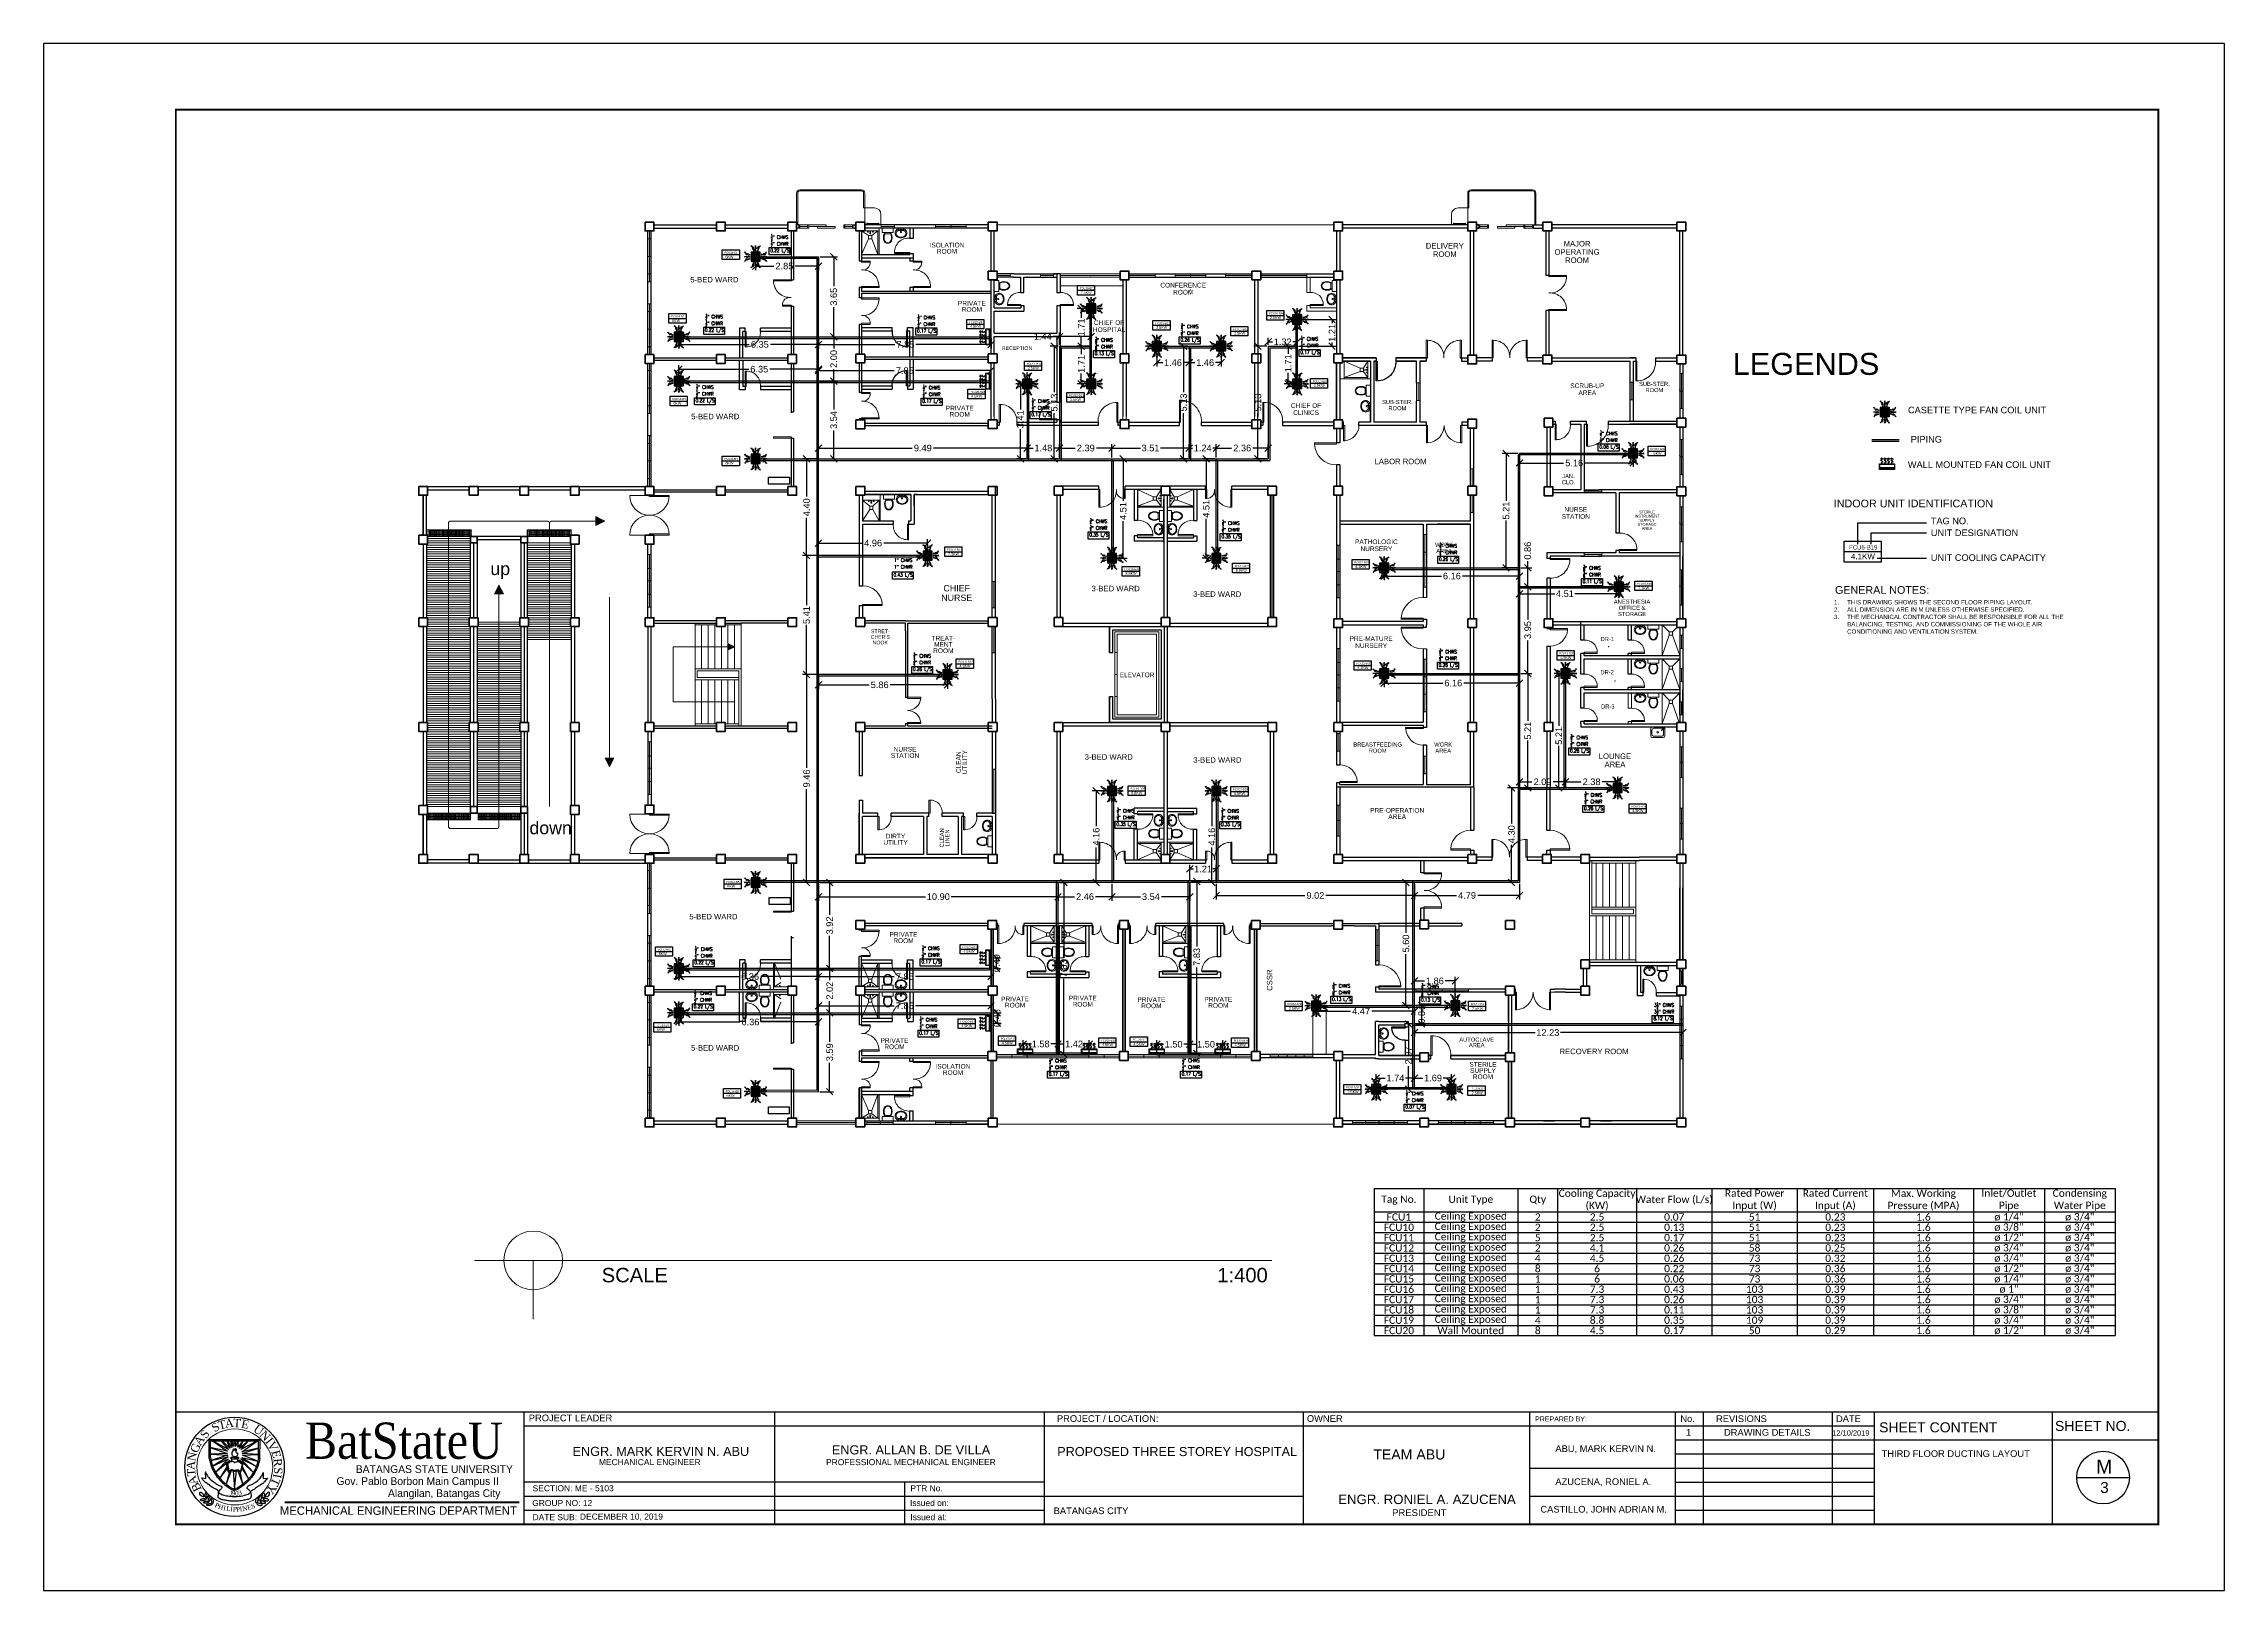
# Model space of a CAD drawing. Header units: millimetres. Extents: x 5 to 598, y 3 to 339.
# Drawn here: x 216.8 to 316.1, y 158.7 to 229.1 of the extents above; entities that cross this region are included whole.
import ezdxf
from ezdxf.enums import TextEntityAlignment as Align

# ---------------------------------------------------------------- set-up
doc = ezdxf.new("R2010")
doc.units = ezdxf.units.MM
doc.header["$MEASUREMENT"] = 0
for name, color, linetype in [('.1', 1, 'Continuous'), ('AIR', 7, 'Continuous'), ('fcu line', 7, 'Continuous'), ('fcu return', 7, 'Continuous'), ('label', 7, 'Continuous'), ('Legends', 7, 'Continuous'), ('pipe label', 7, 'Continuous'), ('template', 7, 'Continuous')]:
    doc.layers.add(name, color=color, linetype=linetype)
doc.styles.add('Arch-Dim', font='simplex.shx', dxfattribs={"width": 0.75})
doc.styles.add('arial', font='arial.ttf')
doc.styles.add('CGOTHIC', font='GOTHIC.TTF')
doc.styles.add('GARAMOND', font='GARA.TTF')
doc.styles.get("Standard").update_dxf_attribs({"font": 'arial.ttf'})
doc.styles.add('SWISSLT175', font='swissl.ttf', dxfattribs={"height": 0.175})
doc.dimstyles.new('Copy of dimension', dxfattribs={"dimtxt": 0.3, "dimasz": 0.3, "dimexe": 0.18, "dimexo": 0.0625, "dimgap": 0.09, "dimtad": 0, "dimzin": 0, "dimdsep": 46, "dimtxsty": 'Standard', "dimblk": 'OBLIQUE', "dimcen": 0.09, "dimclrd": 256, "dimclre": 256, "dimclrt": 256, "dimadec": 0, "dimazin": 0, "dimtfac": 1, "dimtofl": 0, "dimtmove": 0, "dimatfit": 3, "dimldrblk": 'OBLIQUE', "dimfxl": 1, "dimtolj": 1, "dimtzin": 0, "dimarcsym": 0})

msp = doc.modelspace()

# ---------------------------------------------------------------- texts
at = {"color": 0, "linetype": 'ByBlock', "lineweight": 9}
msp.add_text('SCALE                                                                                                  1:400', height=0.657637, dxfattribs=at).set_placement((242.195, 172.71))
at = {"color": 8, "lineweight": -2, "ltscale": 0.4, "insert": (237.577, 205.101), "char_height": 0.5778, "attachment_point": 5, "line_spacing_factor": 0.9, "style": 'SWISSLT175'}
msp.add_mtext('up', dxfattribs=at)
at = {"color": 8, "lineweight": -2, "ltscale": 0.4, "insert": (239.87, 193.389), "char_height": 0.5778, "width": 0.90467, "attachment_point": 5, "line_spacing_factor": 0.9, "style": 'SWISSLT175'}
msp.add_mtext('down', dxfattribs=at)
at = {"layer": 'label', "color": 8, "lineweight": 9, "ltscale": 0.4, "attachment_point": 5, "style": 'SWISSLT175'}
for s, insert, char_height, line_spacing_factor in [('ISOLATION ^JROOM', (257.913, 219.775), 0.2125, 0.8), ('DELIVERY\\PROOM', (280.576, 219.692), 0.25, 0.9), ('MAJOR\\POPERATING\\PROOM', (286.597, 219.603), 0.25, 0.9), ('5-BED WARD', (247.325, 218.341), 0.25, 0.8), ('CONFERENCE ^JROOM', (268.666, 217.932), 0.2125, 0.9), ('PRIVATE ^JROOM', (259.048, 217.128), 0.2125, 0.8), ('CHIEF OF\\PHOSPITAL', (265.291, 216.228), 0.2125, 0.9), ('RECEPTION', (261.1, 215.23), 0.17, 0.9), ('SCRUB-UP\\PAREA', (287.063, 213.355), 0.2125, 0.9), ('SUB-STER.\\PROOM', (290.116, 213.458), 0.1875, 0.9), ('PRIVATE ^JROOM', (258.495, 212.353), 0.2125, 0.8), ('CHIEF OF\\PCLINICS', (274.26, 212.453), 0.2125, 0.9), ('SUB-STER.\\PROOM', (278.418, 212.633), 0.1875, 0.9), ('5-BED WARD', (247.366, 212.113), 0.25, 0.8), ('LABOR ROOM', (278.563, 210.069), 0.25, 0.9), ('JAN.\\PCLO.', (286.207, 209.264), 0.1875, 0.9), ('NURSE\\PSTATION', (286.54, 207.724), 0.2125, 0.9), ('STERILE\\PINSTRUMENT\\PSUPPLY\\PSTORAGE\\PAREA', (289.783, 207.393), 0.125, 0.9), ('PATHOLOGIC\\PNURSERY', (277.462, 206.253), 0.2125, 0.9), ('WORK\\PAREA', (280.544, 206.135), 0.1875, 0.9), ('3-BED WARD', (265.591, 204.283), 0.25, 0.8), ('3-BED WARD', (270.215, 204.031), 0.25, 0.8), ('ANESTHESIA\\POFFICE &\\PSTORAGE', (289.1, 203.406), 0.1875, 0.9), ('PRE-MATURE\\PNURSERY', (277.223, 201.846), 0.2125, 0.9), ('DR-1', (287.972, 201.987), 0.1875, 0.9), ('DR-2', (287.965, 200.477), 0.1875, 0.9), ('ELEVATOR', (266.567, 200.355), 0.2125, 0.9), ('DR-3', (287.997, 198.917), 0.1875, 0.9), ('3-BED WARD', (265.279, 196.619), 0.25, 0.8), ('3-BED WARD', (270.222, 196.483), 0.25, 0.8), ('BREASTFEEDING\\PROOM', (277.519, 197.047), 0.1875, 0.9), ('WORK\\PAREA', (280.502, 197.047), 0.1875, 0.9), ('LOUNGE\\PAREA', (288.322, 196.467), 0.25, 0.9), ('PRE-OPERATION\\PAREA', (278.41, 194.049), 0.2125, 0.8), ('5-BED WARD', (247.281, 189.351), 0.25, 0.8), ('PRIVATE ^JROOM', (255.933, 188.398), 0.2125, 0.8), ('PRIVATE ^JROOM', (261.013, 185.465), 0.2125, 0.8), ('PRIVATE ^JROOM', (264.096, 185.503), 0.2125, 0.8), ('PRIVATE ^JROOM', (267.219, 185.435), 0.2125, 0.8), ('PRIVATE ^JROOM', (270.265, 185.452), 0.2125, 0.8), ('PRIVATE ^JROOM', (255.524, 183.569), 0.2125, 0.8), ('AUTOCLAVE\\PAREA', (282.029, 183.631), 0.1875, 0.8), ('5-BED WARD', (247.362, 183.378), 0.25, 0.8), ('STERILE\\PSUPPLY\\PROOM', (282.315, 182.347), 0.2125, 0.8), ('RECOVERY ROOM', (287.371, 183.218), 0.25, 0.8), ('ISOLATION ^JROOM', (258.186, 182.396), 0.2125, 0.8)]:
    msp.add_mtext(s, dxfattribs=dict(at, insert=insert, char_height=char_height, line_spacing_factor=line_spacing_factor))
at = {"layer": 'label', "color": 8, "linetype": 'ByBlock', "lineweight": 9, "ltscale": 0.4, "attachment_point": 5, "style": 'SWISSLT175'}
for s, insert, char_height, line_spacing_factor in [('CHIEF\\PNURSE', (258.357, 204.081), 0.2889, 0.9), ("STRET-\\PCHER'S\\PNOOK", (254.877, 202.082), 0.17, 0.9), ('TREAT-\\PMENT\\PROOM', (257.748, 201.738), 0.2125, 0.8), ('NURSE\\PSTATION', (256.005, 196.827), 0.2125, 0.8), ('DIRTY\\PUTILITY', (255.57, 192.873), 0.2125, 0.8)]:
    msp.add_mtext(s, dxfattribs=dict(at, insert=insert, char_height=char_height, line_spacing_factor=line_spacing_factor))
at = {"layer": 'label', "color": 8, "linetype": 'ByBlock', "lineweight": 9, "ltscale": 0.4, "attachment_point": 5, "rotation": 90, "line_spacing_factor": 0.8, "style": 'SWISSLT175'}
for s, insert, char_height in [('CLEAN \\PUTILITY', (258.58, 196.379), 0.2125), ('CLEAN\\PLINEN', (257.803, 192.939), 0.1875)]:
    msp.add_mtext(s, dxfattribs=dict(at, insert=insert, char_height=char_height))
at = {"layer": 'label', "color": 8, "lineweight": 9, "ltscale": 0.4, "insert": (272.603, 186.463), "char_height": 0.25, "attachment_point": 5, "rotation": 90, "line_spacing_factor": 0.8, "style": 'SWISSLT175'}
msp.add_mtext('CSSR', dxfattribs=at)
at = {"layer": 'Legends', "linetype": 'Continuous', "lineweight": 25, "attachment_point": 1}
for s, width, insert, char_height in [('FCU14-B1', 0.44811, (247.788, 219.616), 0.09), ('6KW', 0.23674, (247.827, 219.44), 0.12), ('FCU10-B20', 0.44811, (263.955, 217.995), 0.09), ('2.5KW', 0.23674, (263.994, 217.819), 0.12), ('FCU14-B2', 0.44811, (245.361, 216.715), 0.09), ('6KW', 0.23674, (245.4, 216.54), 0.12), ('FCU20-B9', 0.44811, (258.922, 216.451), 0.09), ('FCU10-B24', 0.44811, (272.575, 216.852), 0.09), ('2.5KW', 0.23674, (272.614, 216.676), 0.12), ('4.5KW', 0.23674, (258.961, 216.276), 0.12), ('FCU13-B22', 0.44811, (267.394, 216.405), 0.09), ('2.5KW', 0.23674, (267.433, 216.23), 0.12), ('FCU13-B23', 0.44811, (270.943, 216.134), 0.09), ('2.5KW', 0.23674, (270.981, 215.959), 0.12), ('FCU11-B19', 0.44811, (261.547, 214.558), 0.09), ('2.5KW', 0.23674, (261.586, 214.382), 0.12), ('FCU10-B25', 0.44811, (274.569, 213.764), 0.09), ('2.5KW', 0.23674, (274.607, 213.588), 0.12), ('FCU14-B3', 0.44811, (245.418, 212.955), 0.09), ('6KW', 0.23674, (245.456, 212.779), 0.12), ('FCU20-B10', 0.44811, (258.974, 213.277), 0.09), ('4.5KW', 0.23674, (259.013, 213.101), 0.12), ('FCU10-B21', 0.44811, (263.479, 213.123), 0.09), ('2.5KW', 0.23674, (263.518, 212.948), 0.12), ('FCU15-B39', 0.44811, (289.936, 210.675), 0.09), ('6KW', 0.23674, (290.076, 210.491), 0.12), ('FCU14-B4', 0.44811, (247.79, 210.229), 0.09), ('6KW', 0.23674, (247.829, 210.053), 0.12), ('FCU16-B11', 0.44811, (257.921, 206.095), 0.09), ('7.3KW', 0.23674, (257.96, 205.919), 0.12), ('FCU12-B37', 0.44811, (276.461, 205.517), 0.09), ('FCU5-B19', 0.44811, (298.981, 206.258), 0.1955), ('4.1KW', 0.23674, (299.066, 205.877), 0.2607), ('FCU19-B26', 0.44811, (265.999, 205.209), 0.09), ('8.8KW', 0.23674, (266.038, 205.033), 0.12), ('FCU19-B27', 0.44811, (271.017, 205.351), 0.09), ('8.8KW', 0.23674, (271.056, 205.175), 0.12), ('4.1KW', 0.23674, (276.5, 205.341), 0.12), ('FCU18-B38', 0.44811, (289.336, 204.545), 0.09), ('7.3KW', 0.23674, (289.374, 204.369), 0.12), ('FCU12-B12', 0.44811, (258.441, 200.997), 0.09), ('4.1KW', 0.23674, (258.479, 200.821), 0.12), ('FCU12-B36', 0.44811, (276.55, 200.918), 0.09), ('4.1KW', 0.23674, (276.589, 200.742), 0.12), ('FCU13-B35', 0.44811, (285.792, 201.379), 0.09), ('4.5KW', 0.23674, (285.831, 201.204), 0.12), ('FCU19-B28', 0.44811, (266.261, 195.218), 0.09), ('8.8KW', 0.23674, (266.299, 195.043), 0.12), ('FCU19-B29', 0.44811, (270.944, 195.19), 0.09), ('8.8KW', 0.23674, (270.982, 195.015), 0.12), ('FCU13-B34', 0.44811, (289.072, 194.411), 0.09), ('4.5KW', 0.23674, (289.111, 194.235), 0.12), ('FCU14-B5', 0.44811, (247.872, 190.976), 0.09), ('6KW', 0.23674, (247.911, 190.801), 0.12), ('FCU14-B6', 0.44811, (244.751, 187.901), 0.09), ('6KW', 0.23674, (244.79, 187.725), 0.12), ('FCU20-B13', 0.44811, (258.623, 188.006), 0.09), ('4.5KW', 0.23674, (258.662, 187.831), 0.12), ('FCU10-B30', 0.44811, (273.413, 185.42), 0.09), ('2.5KW', 0.23674, (273.474, 185.235), 0.12), ('FCU10-B31', 0.44811, (281.761, 185.418), 0.09), ('2.5KW', 0.23674, (281.821, 185.233), 0.12), ('FCU14-B7', 0.44811, (244.666, 184.455), 0.09), ('6KW', 0.23674, (244.705, 184.28), 0.12), ('FCU20-B14', 0.44811, (258.529, 184.623), 0.09), ('4.5KW', 0.23674, (258.568, 184.447), 0.12), ('FCU20-B15', 0.44811, (260.363, 183.84), 0.09), ('4.5KW', 0.23674, (260.402, 183.665), 0.12), ('FCU20-B16', 0.44811, (264.93, 183.759), 0.09), ('FCU20-B17', 0.44811, (266.365, 183.794), 0.09), ('FCU20-B18', 0.44811, (270.968, 183.747), 0.09), ('4.5KW', 0.23674, (264.969, 183.583), 0.12), ('4.5KW', 0.23674, (266.404, 183.618), 0.12), ('4.5KW', 0.23674, (271.006, 183.571), 0.12), ('FCU14-B8', 0.44811, (247.84, 181.448), 0.09), ('6KW', 0.23674, (247.879, 181.273), 0.12), ('FCU1-B32', 0.44811, (276.084, 181.626), 0.09), ('2.5KW', 0.23674, (276.144, 181.441), 0.12), ('FCU1-B33', 0.44811, (281.737, 181.573), 0.09), ('2.5KW', 0.23674, (281.797, 181.388), 0.12)]:
    msp.add_mtext_dynamic_manual_height_columns(s, width=width, gutter_width=1.011, heights=[0], dxfattribs=dict(at, insert=insert, char_height=char_height))
at = {"layer": 'Legends', "attachment_point": 1}
for s, width, insert, char_height in [('LEGENDS', 9.67592, (293.682, 215.01), 1), ('CASETTE TYPE FAN COIL UNIT', 11.26859, (301.662, 212.561), 0.3), ('PIPING ', 2.8662, (301.786, 211.228), 0.3), ('WALL MOUNTED FAN COIL UNIT', 11.26859, (301.655, 210.075), 0.3), ('INDOOR UNIT IDENTIFICATION', 10.05204, (298.283, 208.332), 0.35), ('TAG NO.', 2.07651, (302.7, 207.513), 0.3), ('UNIT DESIGNATION', 4.21058, (302.7, 206.974), 0.3), ('UNIT COOLING CAPACITY', 5.52188, (302.7, 205.843), 0.3), ('\\pxi-3,l4,t4;1.^ITHIS DRAWING SHOWS THE SECOND FLOOR PIPING LAYOUT.\\P2.^IALL DIMENSION ARE IN M UNLESS OTHERWISE SPECIFIED.\\P3.^ITHE MECHANICAL CONTRACTOR SHALL BE RESPONSIBLE FOR ALL THE BALANCING, TESTING, AND COMMISSIONING OF THE WHOLE AIR CONDITIONING AND VENTILATION SYSTEM.', 10.96845, (298.092, 203.762), 0.2), ('GENERAL NOTES:', 10.05204, (298.337, 204.397), 0.35)]:
    msp.add_mtext_dynamic_manual_height_columns(s, width=width, gutter_width=1, heights=[0], dxfattribs=dict(at, insert=insert, char_height=char_height))
at = {"layer": 'pipe label', "color": 3, "linetype": 'Continuous', "lineweight": 25, "char_height": 0.16, "attachment_point": 1, "style": 'Arch-Dim'}
for s, insert in [('\\A1;{\\H0.7x;\\S1/2;}" CHWS', (249.894, 220.41)), ('\\A1;{\\H0.7x;\\S1/2;}" CHWS', (246.916, 216.791)), ('\\A1;{\\H0.7x;\\S1/2;}" CHWS', (256.575, 216.757)), ('\\A1;{\\H0.7x;\\S3/8;}" CHWS', (264.661, 215.729)), ('\\A1;{\\H0.7x;\\S3/4;}" CHWS', (268.568, 216.348)), ('\\A1;{\\H0.7x;\\S1/2;}" CHWS', (274.023, 215.781)), ('\\A1;{\\H0.7x;\\S1/2;}" CHWS', (246.492, 213.583)), ('\\A1;{\\H0.7x;\\S1/2;}" CHWS', (256.815, 213.561)), ('\\A1;{\\H0.7x;\\S1/2;}" CHWS', (261.779, 212.948)), ('\\A1;{\\H0.7x;\\S1/4;}" CHWS', (287.641, 211.477)), ('\\A1;{\\H0.7x;\\S3/4;}" CHWS', (264.415, 207.478)), ('\\A1;{\\H0.7x;\\S3/4;}" CHWS', (270.436, 207.397)), ('\\A1;{\\H1x;1}" CHWS', (255.505, 205.654)), ('\\A1;{\\H0.7x;\\S3/4;}" CHWS', (280.334, 206.365)), ('\\A1;{\\H0.7x;\\S3/8;}" CHWS', (286.876, 205.353)), ('\\A1;{\\H0.7x;\\S3/4;}" CHWS', (280.322, 201.549)), ('\\A1;{\\H0.7x;\\S3/4;}" CHWS', (256.385, 201.354)), ('\\A1;{\\H0.7x;\\S3/4;}" CHWS', (286.299, 197.644)), ('\\A1;{\\H0.7x;\\S3/4;}" CHWS', (286.939, 195.027)), ('\\A1;{\\H0.7x;\\S3/4;}" CHWS', (265.652, 194.302)), ('\\A1;{\\H0.7x;\\S3/4;}" CHWS', (270.408, 194.293)), ('\\A1;{\\H0.7x;\\S1/2;}" CHWS', (246.437, 188.005)), ('\\A1;{\\H0.7x;\\S1/2;}" CHWS', (256.779, 188.044)), ('\\A1;{\\H0.7x;\\S1/2;}" CHWS', (246.409, 186.002)), ('\\A1;{\\H0.7x;\\S3/8;}" CHWS', (275.471, 186.341)), ('\\A1;{\\H0.7x;\\S3/8;}" CHWS', (279.514, 186.308)), ('\\A1;{\\H0.7x;\\S1/2;}" CHWS', (256.677, 184.802)), ('\\A1;3{\\H0.7x;\\S1/2;}" CHWS', (290.1, 185.463)), ('\\A1;{\\H0.7x;\\S1/2;}" CHWS', (262.566, 182.934)), ('\\A1;{\\H0.7x;\\S1/2;}" CHWS', (268.621, 182.937)), ('\\A1;{\\H0.7x;\\S1/4;}" CHWS', (278.806, 181.436))]:
    msp.add_mtext_dynamic_manual_height_columns(s, width=1.17294, gutter_width=1.011, heights=[0], dxfattribs=dict(at, insert=insert))
at = {"layer": 'pipe label', "color": 2, "linetype": 'Continuous', "lineweight": 25, "char_height": 0.16, "attachment_point": 1, "style": 'Arch-Dim'}
for s, insert in [('0.22 L/S', (249.87, 219.749)), ('0.22 L/S', (246.892, 216.13)), ('0.17 L/S', (256.551, 216.096)), ('0.26 L/S', (268.544, 215.686)), ('0.13 L/S', (264.637, 215.068)), ('0.17 L/S', (273.998, 215.12)), ('0.22 L/S', (246.468, 212.922)), ('0.17 L/S', (256.791, 212.9)), ('0.17 L/S', (261.755, 212.287)), ('0.06 L/S', (287.617, 210.815)), ('0.35 L/S', (264.391, 206.817)), ('0.35 L/S', (270.411, 206.736)), ('0.26 L/S', (280.31, 205.703)), ('0.43 L/S', (255.481, 204.992)), ('0.11 L/S', (286.852, 204.692)), ('0.26 L/S', (256.361, 200.693)), ('0.26 L/S', (280.297, 200.888)), ('0.26 L/S', (286.274, 196.983)), ('0.35 L/S', (265.628, 193.641)), ('0.35 L/S', (270.384, 193.632)), ('0.26 L/S', (286.914, 194.366)), ('0.22 L/S', (246.413, 187.344)), ('0.17 L/S', (256.755, 187.383)), ('0.13 L/S', (275.447, 185.68)), ('0.13 L/S', (279.489, 185.647)), ('0.22 L/S', (246.385, 185.341)), ('8.12 L/S', (290.076, 184.802)), ('0.17 L/S', (256.652, 184.141)), ('0.17 L/S', (262.541, 182.272)), ('0.17 L/S', (268.596, 182.276)), ('0.07 L/S', (278.782, 180.775))]:
    msp.add_mtext_dynamic_manual_height_columns(s, width=0.89967, gutter_width=1.011, heights=[0], dxfattribs=dict(at, insert=insert))
at = {"layer": 'pipe label', "color": 240, "linetype": 'Continuous', "lineweight": 25, "char_height": 0.16, "attachment_point": 1, "style": 'Arch-Dim'}
for s, insert in [('\\A1;{\\H0.7x;\\S1/2;}" CHWR', (249.891, 220.107)), ('\\A1;{\\H0.7x;\\S1/2;}" CHWR', (246.913, 216.488)), ('\\A1;{\\H0.7x;\\S1/2;}" CHWR', (256.572, 216.454)), ('\\A1;{\\H0.7x;\\S3/4;}" CHWR', (268.565, 216.045)), ('\\A1;{\\H0.7x;\\S1/2;}" CHWR', (274.019, 215.478)), ('\\A1;{\\H0.7x;\\S3/8;}" CHWR', (264.658, 215.426)), ('\\A1;{\\H0.7x;\\S1/2;}" CHWR', (246.489, 213.28)), ('\\A1;{\\H0.7x;\\S1/2;}" CHWR', (256.812, 213.258)), ('\\A1;{\\H0.7x;\\S1/2;}" CHWR', (261.776, 212.645)), ('\\A1;{\\H0.7x;\\S1/4;}" CHWR', (287.638, 211.174)), ('\\A1;{\\H0.7x;\\S3/4;}" CHWR', (264.412, 207.175)), ('\\A1;{\\H0.7x;\\S3/4;}" CHWR', (270.432, 207.094)), ('\\A1;{\\H0.7x;\\S3/4;}" CHWR', (280.331, 206.062)), ('\\A1;{\\H1x;1}" CHWR', (255.502, 205.351)), ('\\A1;{\\H0.7x;\\S3/8;}" CHWR', (286.873, 205.05)), ('\\A1;{\\H0.7x;\\S3/4;}" CHWR', (256.382, 201.051)), ('\\A1;{\\H0.7x;\\S3/4;}" CHWR', (280.318, 201.246)), ('\\A1;{\\H0.7x;\\S3/4;}" CHWR', (286.295, 197.341)), ('\\A1;{\\H0.7x;\\S3/4;}" CHWR', (286.935, 194.724)), ('\\A1;{\\H0.7x;\\S3/4;}" CHWR', (265.649, 193.999)), ('\\A1;{\\H0.7x;\\S3/4;}" CHWR', (270.405, 193.99)), ('\\A1;{\\H0.7x;\\S1/2;}" CHWR', (246.434, 187.702)), ('\\A1;{\\H0.7x;\\S1/2;}" CHWR', (256.776, 187.741)), ('\\A1;{\\H0.7x;\\S1/2;}" CHWR', (246.406, 185.699)), ('\\A1;{\\H0.7x;\\S3/8;}" CHWR', (275.468, 186.038)), ('\\A1;{\\H0.7x;\\S3/8;}" CHWR', (279.51, 186.005)), ('\\A1;{\\H1x;3\\H0.7x;\\S1/2;}" CHWR', (290.097, 185.16)), ('\\A1;{\\H0.7x;\\S1/2;}" CHWR', (256.673, 184.499)), ('\\A1;{\\H0.7x;\\S1/2;}" CHWR', (262.562, 182.631)), ('\\A1;{\\H0.7x;\\S1/2;}" CHWR', (268.618, 182.634)), ('\\A1;{\\H0.7x;\\S1/4;}" CHWR', (278.803, 181.133))]:
    msp.add_mtext_dynamic_manual_height_columns(s, width=0.88035, gutter_width=1.011, heights=[0], dxfattribs=dict(at, insert=insert))
at = {"layer": 'template', "width": 1}
for s, height, style, p in [('BatStateU', 1.6503, 'GARAMOND', (233.19, 164.679)), ('Gov. Pablo Borbon Main Campus II', 0.35128, 'CGOTHIC', (233.817, 163.488)), ('BATANGAS STATE UNIVERSITY', 0.35128, 'CGOTHIC', (234.576, 164.033)), ('Alangilan, Batangas City', 0.35128, 'CGOTHIC', (235.025, 162.939))]:
    msp.add_text(s, height=height, dxfattribs=dict(at, style=style)).set_placement(p, align=Align.CENTER)
at = {"layer": 'template', "style": 'arial'}
for s, height, p in [('PROJECT LEADER', 0.30409, (238.876, 166.387)), ('PROJECT / LOCATION:', 0.30402, (262.917, 166.36)), ('PROJECT / LOCATION:', 0.30402, (262.917, 166.36)), ('PROJECT / LOCATION:', 0.30402, (262.917, 166.36)), ('OWNER', 0.304, (274.298, 166.36)), ('PREPARED BY: ', 0.22802, (284.689, 166.377)), ('No.', 0.304, (291.298, 166.352)), ('1', 0.304, (291.56, 165.732)), ('REVISIONS', 0.304, (292.923, 166.352)), ('DRAWING DETAILS', 0.30402, (293.284, 165.728)), ('12/10/2019', 0.2432, (298.211, 165.733)), ('DATE', 0.304, (298.385, 166.352)), ('SHEET CONTENT', 0.45603, (300.347, 165.883)), ('SHEET NO.', 0.456, (308.354, 165.946)), ('ENGR. MARK KERVIN N. ABU', 0.41257, (240.87, 164.81)), ('ENGR. ALLAN B. DE VILLA', 0.41257, (252.674, 164.878)), ('PROPOSED THREE STOREY HOSPITAL', 0.41257, (262.932, 164.802)), ('TEAM ABU', 0.4598, (277.318, 164.647)), ('ABU, MARK KERVIN N.', 0.30402, (285.609, 164.989)), ('THIRD FLOOR DUCTING LAYOUT', 0.30402, (300.459, 164.762)), ('MECHANICAL ENGINEER', 0.27505, (242.067, 164.389)), ('PROFESSIONAL MECHANICAL ENGINEER', 0.27505, (252.408, 164.389)), ('M', 0.624, (310.231, 164.009)), ('SECTION: ME - 5103', 0.27505, (239.05, 163.202)), ('Issued on:', 0.275, (256.229, 162.529)), ('PTR No.', 0.275, (256.248, 163.202)), ('ENGR. RONIEL A. AZUCENA', 0.43038, (275.723, 162.618)), ('AZUCENA, RONIEL A.', 0.30402, (285.609, 163.484)), ('3', 0.499, (310.412, 163.123)), ('GROUP NO: 12', 0.27505, (239.032, 162.529)), ('DATE SUB:', 0.275, (239.047, 161.885)), ('DECEMBER 10, 2019', 0.27505, (241.204, 161.912)), ('Issued at:', 0.275, (256.245, 161.885)), ('BATANGAS CITY', 0.30402, (262.77, 162.16)), ('PRESIDENT', 0.3099, (278.176, 162.073)), ('CASTILLO, JOHN ADRIAN M.', 0.30402, (284.929, 162.231))]:
    msp.add_text(s, height=height, dxfattribs=at).set_placement(p)
at = {"layer": 'template', "attachment_point": 1}
for s, insert, char_height, width, rotation in [('{\\fTimes New Roman|b0|i0|c0|p18;S}', (223.88, 165.778), 0.37713, 29.67394, 56.11039), ('{\\fTimes New Roman|b0|i0|c0|p18;S}', (224.379, 166.193), 0.37713, 29.67394, 33.23179), ('{\\fTimes New Roman|b0|i0|c0|p18;T}', (224.695, 166.369), 0.37713, 29.67394, 14.44799), ('{\\fTimes New Roman|b0|i0|c0|p18;A}', (225.018, 166.466), 0.37713, 29.67394, 5.71852), ('{\\fTimes New Roman|b0|i0|c0|p18;T}', (225.434, 166.501), 0.37713, 0.3193, 356.81503), ('{\\fTimes New Roman|b0|i0|c0|p18;E}', (225.831, 166.472), 0.37713, 29.67394, 348.69045), ('{\\fTimes New Roman|b0|i0|c0|p18;U}', (226.523, 166.264), 0.37713, 29.67394, 323.50126), ('{\\fTimes New Roman|b0|i0|c0|p18;N}', (226.859, 166.007), 0.37713, 29.67394, 314.13564), ('{\\fTimes New Roman|b0|i0|c0|p18;N}', (223.317, 164.626), 0.37713, 29.67394, 77.56161), ('{\\fTimes New Roman|b0|i0|c0|p18;G}', (223.44, 165.064), 0.37713, 29.67394, 65.93474), ('{\\fTimes New Roman|b0|i0|c0|p18;A}', (223.605, 165.451), 0.37713, 29.67394, 56.11039), ('{\\fTimes New Roman|b0|i0|c0|p18;I}', (227.159, 165.693), 0.37713, 29.67394, 308.6454), ('{\\fTimes New Roman|b0|i0|c0|p18;V}', (227.291, 165.523), 0.37713, 29.67394, 298.20017), ('{\\fTimes New Roman|b0|i0|c0|p18;E}', (227.515, 165.112), 0.37713, 29.67394, 285.47868), ('{\\fTimes New Roman|b0|i0|c0|p18;A}', (223.286, 164.191), 0.37713, 29.67394, 85.53705), ('{\\fTimes New Roman|b0|i0|c0|p18;T}', (223.337, 163.871), 0.37713, 29.67394, 94.26652), ('{\\fTimes New Roman|b0|i0|c0|p18;A}', (223.471, 163.438), 0.37713, 29.67394, 110.36673), ('{\\fTimes New Roman|b0|i0|c0|p18;I}', (227.629, 163.953), 0.37713, 29.67394, 259.8108), ('{\\fTimes New Roman|b0|i0|c0|p18;R}', (227.623, 164.72), 0.37713, 29.67394, 276.19955), ('{\\fTimes New Roman|b0|i0|c0|p18;S}', (227.671, 164.278), 0.37713, 29.67394, 266.05857), ('{\\fTimes New Roman|b0|i0|c0|p18;B}', (223.653, 163.132), 0.37713, 29.67394, 115.18408), ('{\\fTimes New Roman|b0|i0|c0|p18;1}', (225.27, 163.237), 0.21119, 29.67394, 350.69674), ('{\\fTimes New Roman|b0|i0|c0|p18;9}', (225.351, 163.215), 0.21119, 29.67394, 359.89652), ('{\\fTimes New Roman|b0|i0|c0|p18;0}', (225.508, 163.211), 0.21119, 29.67394, 359.89652), ('{\\fTimes New Roman|b0|i0|c0|p18;3}', (225.622, 163.213), 0.21119, 29.67394, 14.57269), ('{\\fTimes New Roman|b0|i0|c0|p18;Y}', (227.432, 163.357), 0.37713, 29.67394, 237.49398), ('{\\fTimes New Roman|b0|i0|c0|p18;T}', (227.582, 163.708), 0.37713, 29.67394, 245.97799), ('{\\fTimes New Roman|b0|i0|c0|p18;P}', (224.648, 162.693), 0.21119, 29.67394, 333.24497), ('{\\fTimes New Roman|b0|i0|c0|p18;P}', (224.654, 162.693), 0.21119, 29.67394, 333.24497), ('{\\fTimes New Roman|b0|i0|c0|p18;H}', (224.78, 162.618), 0.21119, 29.67394, 342.36893), ('{\\fTimes New Roman|b0|i0|c0|p18;I}', (224.995, 162.548), 0.21119, 29.67394, 350.74463), ('{\\fTimes New Roman|b0|i0|c0|p18;L}', (225.125, 162.529), 0.21119, 29.67394, 350.69674), ('{\\fTimes New Roman|b0|i0|c0|p18;I}', (225.301, 162.496), 0.21119, 29.67394, 357.83253), ('{\\fTimes New Roman|b0|i0|c0|p18;P}', (225.407, 162.486), 0.21119, 29.67394, 359.89652), ('{\\fTimes New Roman|b0|i0|c0|p18;P}', (225.541, 162.479), 0.21119, 29.67394, 7.51618), ('{\\fTimes New Roman|b0|i0|c0|p18;I}', (225.702, 162.487), 0.21119, 29.67394, 9.03911), ('{\\fTimes New Roman|b0|i0|c0|p18;N}', (225.811, 162.497), 0.21119, 29.67394, 12.92447), ('{\\fTimes New Roman|b0|i0|c0|p18;E}', (226.034, 162.553), 0.21119, 29.67394, 14.57269), ('{\\fTimes New Roman|b0|i0|c0|p18;S}', (226.213, 162.604), 0.21119, 29.67394, 14.57269)]:
    msp.add_mtext(s, dxfattribs=dict(at, insert=insert, char_height=char_height, width=width, rotation=rotation))
at = {"layer": 'template', "linetype": 'Continuous', "lineweight": 0, "insert": (227.545, 162.513), "char_height": 0.38403, "width": 12.18966, "attachment_point": 1}
msp.add_mtext('{\\fCentury Gothic|b0|i0|c0|p34;\\C7;MECHANICAL ENGINEERING DEPARTMENT}', dxfattribs=at)

# ---------------------------------------------------------------- blocks, each defined once
blk = doc.blocks.new('dr 900')
at = {"color": 8, "ltscale": 0.03}
blk.add_lwpolyline([(0, 0), (0.05, 0), (0.05, 0.9), (0, 0.9)], close=True, dxfattribs=at)
blk.add_arc((0.05, 0.049), 0.851, 356.72685, 90, dxfattribs=at)
blk = doc.blocks.new('door-.60m')
at = {"ltscale": 0.03}
blk.add_lwpolyline([(0, 0), (0.05, 0), (0.05, 0.6), (0, 0.6)], close=True, dxfattribs=at)
blk.add_arc((0.05, 0.048), 0.552, 355.02089, 90, dxfattribs=at)
blk = doc.blocks.new('dr 700')
at = {"color": 8, "ltscale": 0.03}
blk.add_lwpolyline([(0, 0), (0.05, 0), (0.05, 0.7), (0, 0.7)], close=True, dxfattribs=at)
blk.add_arc((0.05, 0.048), 0.652, 355.75781, 90, dxfattribs=at)
blk = doc.blocks.new('FCU-13000P (CASSETTE SPLIT)')
at = {"layer": 'AIR', "ltscale": 3}
for p, q in [((-0.52, 0), (-1, 0)), ((-0.56, 0.19), (-0.49, 0.19)), ((-0.56, 0.16), (-0.49, 0.16)), ((-0.56, 0.02), (-0.49, 0.02)), ((-0.19, 0.56), (-0.19, 0.49)), ((-0.16, 0.56), (-0.16, 0.49)), ((-0.02, 0.56), (-0.02, 0.49)), ((0, 0.52), (0, 1)), ((0.02, 0.56), (0.02, 0.49)), ((0.16, 0.56), (0.16, 0.49)), ((0.19, 0.56), (0.19, 0.49)), ((0.56, 0.19), (0.49, 0.19)), ((0.56, 0.16), (0.49, 0.16)), ((0.56, 0.02), (0.49, 0.02)), ((0.52, 0), (1, 0)), ((-0.56, -0.02), (-0.49, -0.02)), ((-0.56, -0.16), (-0.49, -0.16)), ((-0.56, -0.19), (-0.49, -0.19)), ((-0.19, -0.56), (-0.19, -0.49)), ((-0.16, -0.56), (-0.16, -0.49)), ((-0.02, -0.56), (-0.02, -0.49)), ((0, -0.52), (0, -1)), ((0.02, -0.56), (0.02, -0.49)), ((0.16, -0.56), (0.16, -0.49)), ((0.19, -0.56), (0.19, -0.49)), ((0.56, -0.02), (0.49, -0.02)), ((0.56, -0.16), (0.49, -0.16)), ((0.56, -0.19), (0.49, -0.19))]:
    blk.add_line(p, q, dxfattribs=at)
at = {"layer": 'AIR'}
for p, q in [((0.3, -0.3), (-0.3, 0.3)), ((0.3, 0.3), (-0.3, -0.3))]:
    blk.add_line(p, q, dxfattribs=at)
at = {"layer": 'AIR', "ltscale": 3}
for points in [[(-0.89, 0.02), (-0.89, -0.02), (-1, 0)], [(-0.89, 0.34), (-0.93, 0.31), (-0.97, 0.42)], [(-0.34, 0.89), (-0.31, 0.93), (-0.42, 0.97)], [(-0.02, 0.89), (0.02, 0.89), (0, 1)], [(0.34, 0.89), (0.31, 0.93), (0.42, 0.97)], [(0.89, 0.34), (0.93, 0.31), (0.97, 0.42)], [(0.89, 0.02), (0.89, -0.02), (1, 0)], [(-0.89, -0.34), (-0.93, -0.31), (-0.97, -0.42)], [(-0.34, -0.89), (-0.31, -0.93), (-0.42, -0.97)], [(-0.02, -0.89), (0.02, -0.89), (0, -1)], [(0.34, -0.89), (0.31, -0.93), (0.42, -0.97)], [(0.89, -0.34), (0.93, -0.31), (0.97, -0.42)]]:
    blk.add_lwpolyline(points, close=True, dxfattribs=at)
at = {"layer": 'AIR'}
for points in [[(-0.91, 0.32, 0.171809), (-0.56, 0.18), (-0.52, 0.18)], [(-0.32, 0.91, -0.171809), (-0.18, 0.56), (-0.18, 0.52)], [(0.32, 0.91, 0.171809), (0.18, 0.56), (0.18, 0.52)], [(0.91, 0.32, -0.171809), (0.56, 0.18), (0.52, 0.18)], [(-0.91, -0.32, -0.171809), (-0.56, -0.18), (-0.52, -0.18)], [(-0.32, -0.91, 0.171809), (-0.18, -0.56), (-0.18, -0.52)], [(0.32, -0.91, -0.171809), (0.18, -0.56), (0.18, -0.52)], [(0.91, -0.32, 0.171809), (0.56, -0.18), (0.52, -0.18)]]:
    blk.add_lwpolyline(points, format="xyb", dxfattribs=at)
for points in [[(-0.41, -0.41), (0.41, -0.41), (0.41, 0.41), (-0.41, 0.41)], [(-0.37, 0.31), (-0.35, 0.31), (-0.35, -0.31), (-0.37, -0.31)], [(-0.31, 0.37), (0.31, 0.37), (0.31, 0.35), (-0.31, 0.35)], [(-0.26, -0.26), (0.26, -0.26), (0.26, 0.26), (-0.26, 0.26)], [(-0.21, -0.21), (0.21, -0.21), (0.21, 0.21), (-0.21, 0.21)], [(-0.16, -0.16), (0.16, -0.16), (0.16, 0.16), (-0.16, 0.16)], [(-0.11, -0.11), (0.11, -0.11), (0.11, 0.11), (-0.11, 0.11)], [(-0.06, -0.06), (0.06, -0.06), (0.06, 0.06), (-0.06, 0.06)], [(0.37, 0.31), (0.35, 0.31), (0.35, -0.31), (0.37, -0.31)], [(-0.31, -0.37), (0.31, -0.37), (0.31, -0.35), (-0.31, -0.35)]]:
    blk.add_lwpolyline(points, close=True, dxfattribs=at)
blk.add_lwpolyline([(-0.26, -0.31), (0.26, -0.31, 0.414214), (0.31, -0.26), (0.31, 0.26, 0.414214), (0.26, 0.31), (-0.26, 0.31, 0.414214), (-0.31, 0.26), (-0.31, -0.26, 0.414214)], format="xyb", close=True, dxfattribs=at)
at = {"layer": 'AIR', "ltscale": 3}
for points in [[(-0.84, 0.27), (-0.85, 0.23), (-0.88, 0.13), (-0.7, 0.42), (-0.9, 0), (-0.65, 0.36), (-0.68, 0.24), (-0.69, 0.2)], [(-0.27, 0.84), (-0.23, 0.85), (-0.13, 0.88), (-0.42, 0.7), (0, 0.9), (-0.36, 0.65), (-0.24, 0.68), (-0.2, 0.69)], [(0.27, 0.84), (0.23, 0.85), (0.13, 0.88), (0.42, 0.7), (0, 0.9), (0.36, 0.65), (0.24, 0.68), (0.2, 0.69)], [(0.84, 0.27), (0.85, 0.23), (0.88, 0.13), (0.7, 0.42), (0.9, 0), (0.65, 0.36), (0.68, 0.24), (0.69, 0.2)], [(-0.84, -0.27), (-0.85, -0.23), (-0.88, -0.13), (-0.7, -0.42), (-0.9, 0), (-0.65, -0.36), (-0.68, -0.24), (-0.69, -0.2)], [(-0.27, -0.84), (-0.23, -0.85), (-0.13, -0.88), (-0.42, -0.7), (0, -0.9), (-0.36, -0.65), (-0.24, -0.68), (-0.2, -0.69)], [(0.27, -0.84), (0.23, -0.85), (0.13, -0.88), (0.42, -0.7), (0, -0.9), (0.36, -0.65), (0.24, -0.68), (0.2, -0.69)], [(0.84, -0.27), (0.85, -0.23), (0.88, -0.13), (0.7, -0.42), (0.9, 0), (0.65, -0.36), (0.68, -0.24), (0.69, -0.2)]]:
    blk.add_open_spline(points, degree=3, knots=[0.0032834, 0.0032834, 0.0032834, 0.0032834, 0.0712567, 0.1924075, 0.3347111, 0.5062145, 0.5813292, 0.5813292, 0.5813292, 0.5813292], dxfattribs=at)
for points in [[(-0.8, 0), (-0.78, -0.08), (-0.75, 0.06), (-0.72, -0.1), (-0.66, 0.09), (-0.63, 0)], [(0, 0.8), (0.08, 0.78), (-0.06, 0.75), (0.1, 0.72), (-0.09, 0.66), (0, 0.63)], [(0.8, 0), (0.78, -0.08), (0.75, 0.06), (0.72, -0.1), (0.66, 0.09), (0.63, 0)], [(0, -0.8), (0.08, -0.78), (-0.06, -0.75), (0.1, -0.72), (-0.09, -0.66), (0, -0.63)]]:
    blk.add_spline(points, degree=3, dxfattribs=at)
for points in [[(-1, 0), (-0.89, 0.02), (-0.89, -0.02)], [(-0.97, 0.42), (-0.89, 0.34), (-0.93, 0.31)], [(-0.42, 0.97), (-0.34, 0.89), (-0.31, 0.93)], [(0, 1), (-0.02, 0.89), (0.02, 0.89)], [(0.42, 0.97), (0.34, 0.89), (0.31, 0.93)], [(0.97, 0.42), (0.89, 0.34), (0.93, 0.31)], [(1, 0), (0.89, 0.02), (0.89, -0.02)], [(-0.97, -0.42), (-0.89, -0.34), (-0.93, -0.31)], [(-0.42, -0.97), (-0.34, -0.89), (-0.31, -0.93)], [(0, -1), (-0.02, -0.89), (0.02, -0.89)], [(0.42, -0.97), (0.34, -0.89), (0.31, -0.93)], [(0.97, -0.42), (0.89, -0.34), (0.93, -0.31)]]:
    blk.add_solid(points, dxfattribs=at)
blk = doc.blocks.new('CARRIER-S30-32 (FCD)')
at = {"layer": 'AIR'}
for p, q in [((0.82, -0.05), (-0.83, -0.05)), ((0.82, -0.08), (-0.83, -0.08)), ((0.82, -0.1), (-0.83, -0.1)), ((0.82, -0.13), (-0.83, -0.13)), ((0.82, -0.15), (-0.83, -0.15)), ((-0.6, -0.03), (-0.6, -0.18)), ((-0.4, -0.03), (-0.4, -0.18)), ((-0.2, -0.03), (-0.2, -0.18)), ((0, -0.03), (0, -0.18)), ((0.2, -0.03), (0.2, -0.18)), ((0.4, -0.03), (0.4, -0.18)), ((0.6, -0.03), (0.6, -0.18))]:
    blk.add_line(p, q, dxfattribs=at)
for points in [[(-0.8, -0.62), (0.8, -0.62, 0.414214), (0.85, -0.57), (0.85, 0), (-0.85, 0), (-0.85, -0.57, 0.414214)], [(-0.8, -0.59), (0.8, -0.59, 0.414214), (0.82, -0.57), (0.82, -0.53), (-0.83, -0.53), (-0.83, -0.57, 0.414214)]]:
    blk.add_lwpolyline(points, format="xyb", close=True, dxfattribs=at)
for points in [[(-0.83, -0.03), (0.82, -0.03), (0.82, -0.18), (-0.83, -0.18)], [(-0.66, -1.13), (-0.56, -1.24), (-0.7, -1.18)], [(-0.46, -1.13), (-0.56, -1.24), (-0.43, -1.18)], [(-0.29, -1.13), (-0.19, -1.24), (-0.32, -1.18)], [(-0.09, -1.13), (-0.19, -1.24), (-0.05, -1.18)], [(0.09, -1.13), (0.19, -1.24), (0.05, -1.18)], [(0.29, -1.13), (0.19, -1.24), (0.32, -1.18)], [(0.46, -1.13), (0.56, -1.24), (0.43, -1.18)], [(0.66, -1.13), (0.56, -1.24), (0.7, -1.18)]]:
    blk.add_lwpolyline(points, close=True, dxfattribs=at)
for points in [[(-0.56, -0.68), (-0.56, -0.79), (-0.44, -0.84), (-0.67, -1), (-0.56, -1.04), (-0.56, -1.24)], [(-0.19, -0.68), (-0.19, -0.79), (-0.06, -0.84), (-0.29, -1), (-0.19, -1.04), (-0.19, -1.24)], [(0.19, -0.68), (0.19, -0.79), (0.31, -0.84), (0.08, -1), (0.19, -1.04), (0.19, -1.24)], [(0.56, -0.68), (0.56, -0.79), (0.69, -0.84), (0.46, -1), (0.56, -1.04), (0.56, -1.24)]]:
    blk.add_lwpolyline(points, dxfattribs=at)
for centre in [(-0.8, -0.29), (-0.8, -0.36)]:
    blk.add_circle(centre, 0.0187, dxfattribs=at)
blk = doc.blocks.new('*T8')
at = {"layer": 'Legends', "color": 0, "linetype": 'ByBlock', "lineweight": -2, "transparency": 16777216}
for p, q in [((0, 0), (33.742, 0)), ((0, 0), (0, -6.699)), ((2.266, 0), (2.266, -6.699)), ((6.548, 0), (6.548, -6.699)), ((8.358, 0), (8.358, -6.699)), ((11.95, 0), (11.95, -6.699)), ((15.384, 0), (15.384, -6.699)), ((19.266, 0), (19.266, -6.699)), ((22.735, 0), (22.735, -6.699)), ((27.291, 0), (27.291, -6.699)), ((30.516, 0), (30.516, -6.699)), ((33.742, 0), (33.742, -6.699)), ((0, -1.064), (33.742, -1.064)), ((0, -1.534), (33.742, -1.534)), ((0, -2.003), (33.742, -2.003)), ((0, -2.473), (33.742, -2.473)), ((0, -2.943), (33.742, -2.943)), ((0, -3.412), (33.742, -3.412)), ((0, -3.882), (33.742, -3.882)), ((0, -4.352), (33.742, -4.352)), ((0, -4.822), (33.742, -4.822)), ((0, -5.291), (33.742, -5.291)), ((0, -5.761), (33.742, -5.761)), ((0, -6.231), (33.742, -6.231)), ((0, -6.699), (33.742, -6.699))]:
    blk.add_line(p, q, dxfattribs=at)
at = {"layer": 'Legends', "color": 0, "transparency": 16777216, "char_height": 0.33337, "attachment_point": 5}
for s, insert, width in [('{\\fCalibri|b0|i0|c0;Tag No.', (1.133, -0.532), 2.24733), ('{\\fCalibri|b0|i0|c0;Unit Type', (4.407, -0.532), 4.26284), ('{\\fCalibri|b0|i0|c0;Qty', (7.453, -0.532), 1.7908), ('{\\fCalibri|b0|i0|c0|p34;Cooling Capacity (KW)}', (10.154, -0.532), 3.5733), ('{\\fCalibri|b0|i0|c0;Water Flow (L/s)', (13.667, -0.532), 3.41517), ('{\\fCalibri|b0|i0|c0;Rated Power Input (W)', (17.325, -0.532), 3.86336), ('{\\fCalibri|b0|i0|c0;Rated Current Input (A)', (21.001, -0.532), 3.45002), ('{\\fCalibri|b0|i0|c0;Max. Working Pressure (MPA)', (25.013, -0.532), 4.53669), ('{\\fCalibri|b0|i0|c0;Inlet/Outlet Pipe', (28.904, -0.532), 3.20677), ('{\\fCalibri|b0|i0|c0;Condensing Water Pipe', (32.129, -0.532), 3.20677), ('{\\fCalibri|b0|i0|c0;FCU10', (1.133, -1.768), 2.24733), ('{\\fCalibri|b0|i0|c0;FCU1', (1.133, -1.299), 2.24733), ('{\\fCalibri|b0|i0|c0;Ceiling Exposed', (4.407, -1.299), 4.26284), ('{\\fCalibri|b0|i0|c0;Ceiling Exposed', (4.407, -1.768), 4.26284), ('{\\fCalibri|b0|i0|c0;2', (7.453, -1.299), 1.7908), ('{\\fCalibri|b0|i0|c0;2', (7.453, -1.768), 1.7908), ('{\\fCalibri|b0|i0|c0;2.5', (10.154, -1.299), 3.5733), ('{\\fCalibri|b0|i0|c0;2.5', (10.154, -1.768), 3.5733), ('{\\fCalibri|b0|i0|c0;0.07', (13.667, -1.299), 3.41517), ('{\\fCalibri|b0|i0|c0;0.13', (13.667, -1.768), 3.41517), ('{\\fCalibri|b0|i0|c0;51', (17.325, -1.299), 3.86336), ('{\\fCalibri|b0|i0|c0;51', (17.325, -1.768), 3.86336), ('{\\fCalibri|b0|i0|c0;0.23', (21.001, -1.299), 3.45002), ('{\\fCalibri|b0|i0|c0;0.23', (21.001, -1.768), 3.45002), ('{\\fCalibri|b0|i0|c0;1.6', (25.013, -1.299), 4.53669), ('{\\fCalibri|b0|i0|c0;1.6', (25.013, -1.768), 4.53669), ('{\\fCalibri|b0|i0|c0;ø 1/4"', (28.904, -1.299), 3.20677), ('{\\fCalibri|b0|i0|c0;ø 3/8"', (28.904, -1.768), 3.20677), ('{\\fCalibri|b0|i0|c0;ø 3/4"', (32.129, -1.299), 3.20677), ('{\\fCalibri|b0|i0|c0;ø 3/4"', (32.129, -1.768), 3.20677), ('{\\fCalibri|b0|i0|c0;FCU11', (1.133, -2.238), 2.24733), ('{\\fCalibri|b0|i0|c0;FCU12', (1.133, -2.708), 2.24733), ('{\\fCalibri|b0|i0|c0;Ceiling Exposed', (4.407, -2.238), 4.26284), ('{\\fCalibri|b0|i0|c0;Ceiling Exposed', (4.407, -2.708), 4.26284), ('{\\fCalibri|b0|i0|c0;Ceiling Exposed', (4.407, -3.178), 4.26284), ('{\\fCalibri|b0|i0|c0;2', (7.453, -2.708), 1.7908), ('{\\fCalibri|b0|i0|c0;5', (7.453, -2.238), 1.7908), ('{\\fCalibri|b0|i0|c0;4.1', (10.154, -2.708), 3.5733), ('{\\fCalibri|b0|i0|c0;2.5', (10.154, -2.238), 3.5733), ('{\\fCalibri|b0|i0|c0;0.17', (13.667, -2.238), 3.41517), ('{\\fCalibri|b0|i0|c0;0.26', (13.667, -2.708), 3.41517), ('{\\fCalibri|b0|i0|c0;51', (17.325, -2.238), 3.86336), ('{\\fCalibri|b0|i0|c0;58', (17.325, -2.708), 3.86336), ('{\\fCalibri|b0|i0|c0;0.23', (21.001, -2.238), 3.45002), ('{\\fCalibri|b0|i0|c0;0.25', (21.001, -2.708), 3.45002), ('{\\fCalibri|b0|i0|c0;1.6', (25.013, -2.238), 4.53669), ('{\\fCalibri|b0|i0|c0;1.6', (25.013, -2.708), 4.53669), ('{\\fCalibri|b0|i0|c0;ø 1/2"', (28.904, -2.238), 3.20677), ('{\\fCalibri|b0|i0|c0;ø 3/4"', (28.904, -2.708), 3.20677), ('{\\fCalibri|b0|i0|c0;ø 3/4"', (28.904, -3.178), 3.20677), ('{\\fCalibri|b0|i0|c0;ø 3/4"', (32.129, -2.238), 3.20677), ('{\\fCalibri|b0|i0|c0;ø 3/4"', (32.129, -2.708), 3.20677), ('{\\fCalibri|b0|i0|c0;ø 3/4"', (32.129, -3.178), 3.20677), ('{\\fCalibri|b0|i0|c0;FCU13', (1.133, -3.178), 2.24733), ('{\\fCalibri|b0|i0|c0;FCU14', (1.133, -3.647), 2.24733), ('{\\fCalibri|b0|i0|c0;FCU15', (1.133, -4.117), 2.24733), ('{\\fCalibri|b0|i0|c0;Ceiling Exposed', (4.407, -3.647), 4.26284), ('{\\fCalibri|b0|i0|c0;Ceiling Exposed', (4.407, -4.117), 4.26284), ('{\\fCalibri|b0|i0|c0;4', (7.453, -3.178), 1.7908), ('{\\fCalibri|b0|i0|c0;8', (7.453, -3.647), 1.7908), ('{\\fCalibri|b0|i0|c0;1', (7.453, -4.117), 1.7908), ('{\\fCalibri|b0|i0|c0;4.5', (10.154, -3.178), 3.5733), ('{\\fCalibri|b0|i0|c0;6', (10.154, -3.647), 3.5733), ('{\\fCalibri|b0|i0|c0;6', (10.154, -4.117), 3.5733), ('{\\fCalibri|b0|i0|c0;0.26', (13.667, -3.178), 3.41517), ('{\\fCalibri|b0|i0|c0;0.22', (13.667, -3.647), 3.41517), ('{\\fCalibri|b0|i0|c0;0.06', (13.667, -4.117), 3.41517), ('{\\fCalibri|b0|i0|c0;73', (17.325, -3.178), 3.86336), ('{\\fCalibri|b0|i0|c0;73', (17.325, -3.647), 3.86336), ('{\\fCalibri|b0|i0|c0;73', (17.325, -4.117), 3.86336), ('{\\fCalibri|b0|i0|c0;0.32', (21.001, -3.178), 3.45002), ('{\\fCalibri|b0|i0|c0;0.36', (21.001, -3.647), 3.45002), ('{\\fCalibri|b0|i0|c0;0.36', (21.001, -4.117), 3.45002), ('{\\fCalibri|b0|i0|c0;1.6', (25.013, -3.178), 4.53669), ('{\\fCalibri|b0|i0|c0;1.6', (25.013, -3.647), 4.53669), ('{\\fCalibri|b0|i0|c0;1.6', (25.013, -4.117), 4.53669), ('{\\fCalibri|b0|i0|c0;ø 1/2"', (28.904, -3.647), 3.20677), ('{\\fCalibri|b0|i0|c0;ø 1/4"', (28.904, -4.117), 3.20677), ('{\\fCalibri|b0|i0|c0;ø 3/4"', (32.129, -3.647), 3.20677), ('{\\fCalibri|b0|i0|c0;ø 3/4"', (32.129, -4.117), 3.20677), ('{\\fCalibri|b0|i0|c0;FCU16', (1.133, -4.587), 2.24733), ('{\\fCalibri|b0|i0|c0;FCU17', (1.133, -5.056), 2.24733), ('{\\fCalibri|b0|i0|c0;Ceiling Exposed', (4.407, -4.587), 4.26284), ('{\\fCalibri|b0|i0|c0;Ceiling Exposed', (4.407, -5.056), 4.26284), ('{\\fCalibri|b0|i0|c0;1', (7.453, -4.587), 1.7908), ('{\\fCalibri|b0|i0|c0;1', (7.453, -5.056), 1.7908), ('{\\fCalibri|b0|i0|c0;7.3', (10.154, -4.587), 3.5733), ('{\\fCalibri|b0|i0|c0;7.3', (10.154, -5.056), 3.5733), ('{\\fCalibri|b0|i0|c0;0.43', (13.667, -4.587), 3.41517), ('{\\fCalibri|b0|i0|c0;0.26', (13.667, -5.056), 3.41517), ('{\\fCalibri|b0|i0|c0;103', (17.325, -4.587), 3.86336), ('{\\fCalibri|b0|i0|c0;103', (17.325, -5.056), 3.86336), ('{\\fCalibri|b0|i0|c0;0.39', (21.001, -4.587), 3.45002), ('{\\fCalibri|b0|i0|c0;0.39', (21.001, -5.056), 3.45002), ('{\\fCalibri|b0|i0|c0;1.6', (25.013, -4.587), 4.53669), ('{\\fCalibri|b0|i0|c0;1.6', (25.013, -5.056), 4.53669), ('{\\fCalibri|b0|i0|c0;ø 3/4"', (28.904, -5.056), 3.20677), ('{\\fCalibri|b0|i0|c0;ø 1"', (28.904, -4.587), 3.20677), ('{\\fCalibri|b0|i0|c0;ø 3/4"', (32.129, -4.587), 3.20677), ('{\\fCalibri|b0|i0|c0;ø 3/4"', (32.129, -5.056), 3.20677), ('{\\fCalibri|b0|i0|c0;FCU18', (1.133, -5.526), 2.24733), ('{\\fCalibri|b0|i0|c0;FCU19', (1.133, -5.996), 2.24733), ('{\\fCalibri|b0|i0|c0;Ceiling Exposed', (4.407, -5.526), 4.26284), ('{\\fCalibri|b0|i0|c0;Ceiling Exposed', (4.407, -5.996), 4.26284), ('{\\fCalibri|b0|i0|c0;4', (7.453, -5.996), 1.7908), ('{\\fCalibri|b0|i0|c0;1', (7.453, -5.526), 1.7908), ('{\\fCalibri|b0|i0|c0;8.8', (10.154, -5.996), 3.5733), ('{\\fCalibri|b0|i0|c0;7.3', (10.154, -5.526), 3.5733), ('{\\fCalibri|b0|i0|c0;0.11', (13.667, -5.526), 3.41517), ('{\\fCalibri|b0|i0|c0;0.35', (13.667, -5.996), 3.41517), ('{\\fCalibri|b0|i0|c0;103', (17.325, -5.526), 3.86336), ('{\\fCalibri|b0|i0|c0;109', (17.325, -5.996), 3.86336), ('{\\fCalibri|b0|i0|c0;0.39', (21.001, -5.526), 3.45002), ('{\\fCalibri|b0|i0|c0;0.39', (21.001, -5.996), 3.45002), ('{\\fCalibri|b0|i0|c0;1.6', (25.013, -5.526), 4.53669), ('{\\fCalibri|b0|i0|c0;1.6', (25.013, -5.996), 4.53669), ('{\\fCalibri|b0|i0|c0;ø 3/8"', (28.904, -5.526), 3.20677), ('{\\fCalibri|b0|i0|c0;ø 3/4"', (28.904, -5.996), 3.20677), ('{\\fCalibri|b0|i0|c0;ø 3/4"', (32.129, -5.526), 3.20677), ('{\\fCalibri|b0|i0|c0;ø 3/4"', (32.129, -5.996), 3.20677), ('{\\fCalibri|b0|i0|c0;FCU20', (1.133, -6.465), 2.24733), ('{\\fCalibri|b0|i0|c0;Wall Mounted', (4.407, -6.465), 4.26284), ('{\\fCalibri|b0|i0|c0;8', (7.453, -6.465), 1.7908), ('{\\fCalibri|b0|i0|c0;4.5', (10.154, -6.465), 3.5733), ('{\\fCalibri|b0|i0|c0;0.17', (13.667, -6.465), 3.41517), ('{\\fCalibri|b0|i0|c0;50', (17.325, -6.465), 3.86336), ('{\\fCalibri|b0|i0|c0;0.29', (21.001, -6.465), 3.45002), ('{\\fCalibri|b0|i0|c0;1.6', (25.013, -6.465), 4.53669), ('{\\fCalibri|b0|i0|c0;ø 1/2"', (28.904, -6.465), 3.20677), ('{\\fCalibri|b0|i0|c0;ø 3/4"', (32.129, -6.465), 3.20677)]:
    blk.add_mtext(s, dxfattribs=dict(at, insert=insert, width=width))
blk = doc.blocks.new('_Oblique')
at = {"color": 0, "linetype": 'ByBlock', "lineweight": -2}
blk.add_line((-0.5, -0.5), (0.5, 0.5), dxfattribs=at)
blk = doc.blocks.new('*D99')
at = {"layer": 'Defpoints', "color": 0, "transparency": 16777216}
for p in [(279.193, 184.468), (291.419, 184.468), (291.419, 184.078)]:
    blk.add_point(p, dxfattribs=at)
at = {"layer": 'Legends', "lineweight": -2, "transparency": 16777216}
for p, q in [((279.193, 184.406), (279.193, 183.898)), ((279.193, 184.078), (284.686, 184.078)), ((291.419, 184.078), (285.85, 184.078)), ((291.419, 184.406), (291.419, 183.898))]:
    blk.add_line(p, q, dxfattribs=at)
at = {"layer": 'Legends', "lineweight": -2, "transparency": 16777216, "xscale": 0.3, "yscale": 0.3, "zscale": 0.3, "rotation": 180}
blk.add_blockref('_Oblique', (279.193, 184.078), dxfattribs=at)
at = {"layer": 'Legends', "lineweight": -2, "transparency": 16777216, "xscale": 0.3, "yscale": 0.3, "zscale": 0.3}
blk.add_blockref('_Oblique', (291.419, 184.078), dxfattribs=at)
at = {"layer": 'Legends', "transparency": 16777216, "insert": (285.268, 184.078), "char_height": 0.3, "attachment_point": 5}
blk.add_mtext('\\A1;12.23', dxfattribs=at)
blk = doc.blocks.new('*D100')
at = {"layer": 'Defpoints', "color": 0, "transparency": 16777216}
for p in [(279.193, 184.468), (278.919, 181.497), (279.193, 181.497)]:
    blk.add_point(p, dxfattribs=at)
at = {"layer": 'Legends', "lineweight": -2, "transparency": 16777216}
for p, q in [((279.13, 184.468), (278.739, 184.468)), ((278.919, 184.468), (278.919, 183.517)), ((278.919, 181.497), (278.919, 182.552)), ((279.13, 181.497), (278.739, 181.497))]:
    blk.add_line(p, q, dxfattribs=at)
at = {"layer": 'Legends', "lineweight": -2, "transparency": 16777216, "xscale": 0.3, "yscale": 0.3, "zscale": 0.3}
for p, rotation in [((278.919, 184.468), 90), ((278.919, 181.497), 270)]:
    blk.add_blockref('_Oblique', p, dxfattribs=dict(at, rotation=rotation))
at = {"layer": 'Legends', "transparency": 16777216, "insert": (278.919, 183.034), "char_height": 0.3, "attachment_point": 5, "rotation": 90}
blk.add_mtext('\\A1;2.97', dxfattribs=at)
blk = doc.blocks.new('*D101')
at = {"layer": 'Defpoints', "color": 0, "transparency": 16777216}
for p in [(280.884, 182.007), (279.193, 181.497), (280.884, 181.497)]:
    blk.add_point(p, dxfattribs=at)
at = {"layer": 'Legends', "lineweight": -2, "transparency": 16777216}
for p, q in [((279.193, 181.559), (279.193, 182.187)), ((279.193, 182.007), (279.573, 182.007)), ((280.884, 182.007), (280.504, 182.007)), ((280.884, 181.559), (280.884, 182.187))]:
    blk.add_line(p, q, dxfattribs=at)
at = {"layer": 'Legends', "lineweight": -2, "transparency": 16777216, "xscale": 0.3, "yscale": 0.3, "zscale": 0.3, "rotation": 180}
blk.add_blockref('_Oblique', (279.193, 182.007), dxfattribs=at)
at = {"layer": 'Legends', "lineweight": -2, "transparency": 16777216, "xscale": 0.3, "yscale": 0.3, "zscale": 0.3}
blk.add_blockref('_Oblique', (280.884, 182.007), dxfattribs=at)
at = {"layer": 'Legends', "transparency": 16777216, "insert": (280.039, 182.007), "char_height": 0.3, "attachment_point": 5}
blk.add_mtext('\\A1;1.69', dxfattribs=at)
blk = doc.blocks.new('*D102')
at = {"layer": 'Defpoints', "color": 0, "transparency": 16777216}
for p in [(277.455, 182.007), (277.455, 181.497), (279.193, 181.497)]:
    blk.add_point(p, dxfattribs=at)
at = {"layer": 'Legends', "lineweight": -2, "transparency": 16777216}
for p, q in [((277.455, 181.559), (277.455, 182.187)), ((277.455, 182.007), (277.861, 182.007)), ((279.193, 182.007), (278.791, 182.007)), ((279.193, 181.559), (279.193, 182.187))]:
    blk.add_line(p, q, dxfattribs=at)
at = {"layer": 'Legends', "lineweight": -2, "transparency": 16777216, "xscale": 0.3, "yscale": 0.3, "zscale": 0.3, "rotation": 180}
blk.add_blockref('_Oblique', (277.455, 182.007), dxfattribs=at)
at = {"layer": 'Legends', "lineweight": -2, "transparency": 16777216, "xscale": 0.3, "yscale": 0.3, "zscale": 0.3}
blk.add_blockref('_Oblique', (279.193, 182.007), dxfattribs=at)
at = {"layer": 'Legends', "transparency": 16777216, "insert": (278.326, 182.007), "char_height": 0.3, "attachment_point": 5}
blk.add_mtext('\\A1;1.74', dxfattribs=at)
blk = doc.blocks.new('*D103')
at = {"layer": 'Defpoints', "color": 0, "transparency": 16777216}
for p in [(274.719, 185.308), (274.719, 185.052), (279.193, 185.308)]:
    blk.add_point(p, dxfattribs=at)
at = {"layer": 'Legends', "lineweight": -2, "transparency": 16777216}
for p, q in [((274.719, 185.246), (274.719, 184.872)), ((274.719, 185.052), (276.282, 185.052)), ((279.193, 185.052), (277.254, 185.052)), ((279.193, 185.246), (279.193, 184.872))]:
    blk.add_line(p, q, dxfattribs=at)
at = {"layer": 'Legends', "lineweight": -2, "transparency": 16777216, "xscale": 0.3, "yscale": 0.3, "zscale": 0.3, "rotation": 180}
blk.add_blockref('_Oblique', (274.719, 185.052), dxfattribs=at)
at = {"layer": 'Legends', "lineweight": -2, "transparency": 16777216, "xscale": 0.3, "yscale": 0.3, "zscale": 0.3}
blk.add_blockref('_Oblique', (279.193, 185.052), dxfattribs=at)
at = {"layer": 'Legends', "transparency": 16777216, "insert": (276.768, 185.052), "char_height": 0.3, "attachment_point": 5}
blk.add_mtext('\\A1;4.47', dxfattribs=at)
blk = doc.blocks.new('*D104')
at = {"layer": 'Defpoints', "color": 0, "transparency": 16777216}
for p in [(281.055, 186.427), (279.193, 185.308), (281.055, 185.308)]:
    blk.add_point(p, dxfattribs=at)
at = {"layer": 'Legends', "lineweight": -2, "transparency": 16777216}
for p, q in [((279.193, 185.371), (279.193, 186.607)), ((279.193, 186.427), (279.658, 186.427)), ((281.055, 186.427), (280.589, 186.427)), ((281.055, 185.371), (281.055, 186.607))]:
    blk.add_line(p, q, dxfattribs=at)
at = {"layer": 'Legends', "lineweight": -2, "transparency": 16777216, "xscale": 0.3, "yscale": 0.3, "zscale": 0.3, "rotation": 180}
blk.add_blockref('_Oblique', (279.193, 186.427), dxfattribs=at)
at = {"layer": 'Legends', "lineweight": -2, "transparency": 16777216, "xscale": 0.3, "yscale": 0.3, "zscale": 0.3}
blk.add_blockref('_Oblique', (281.055, 186.427), dxfattribs=at)
at = {"layer": 'Legends', "transparency": 16777216, "insert": (280.124, 186.427), "char_height": 0.3, "attachment_point": 5}
blk.add_mtext('\\A1;1.86', dxfattribs=at)
blk = doc.blocks.new('*D105')
at = {"layer": 'Defpoints', "color": 0, "transparency": 16777216}
for p in [(278.806, 190.909), (279.193, 190.909), (279.193, 185.308)]:
    blk.add_point(p, dxfattribs=at)
at = {"layer": 'Legends', "lineweight": -2, "transparency": 16777216}
for p, q in [((279.13, 190.909), (278.626, 190.909)), ((278.806, 190.909), (278.806, 188.609)), ((278.806, 185.308), (278.806, 187.651)), ((279.13, 185.308), (278.626, 185.308))]:
    blk.add_line(p, q, dxfattribs=at)
at = {"layer": 'Legends', "lineweight": -2, "transparency": 16777216, "xscale": 0.3, "yscale": 0.3, "zscale": 0.3}
for p, rotation in [((278.806, 190.909), 90), ((278.806, 185.308), 270)]:
    blk.add_blockref('_Oblique', p, dxfattribs=dict(at, rotation=rotation))
at = {"layer": 'Legends', "transparency": 16777216, "insert": (278.806, 188.13), "char_height": 0.3, "attachment_point": 5, "rotation": 90}
blk.add_mtext('\\A1;5.60', dxfattribs=at)
blk = doc.blocks.new('*D106')
at = {"layer": 'Defpoints', "color": 0, "transparency": 16777216}
for p in [(279.193, 190.909), (283.982, 190.909), (283.982, 190.314)]:
    blk.add_point(p, dxfattribs=at)
at = {"layer": 'Legends', "lineweight": -2, "transparency": 16777216}
for p, q in [((279.193, 190.847), (279.193, 190.134)), ((283.982, 190.847), (283.982, 190.134)), ((279.193, 190.314), (281.101, 190.314)), ((283.982, 190.314), (282.073, 190.314))]:
    blk.add_line(p, q, dxfattribs=at)
at = {"layer": 'Legends', "lineweight": -2, "transparency": 16777216, "xscale": 0.3, "yscale": 0.3, "zscale": 0.3, "rotation": 180}
blk.add_blockref('_Oblique', (279.193, 190.314), dxfattribs=at)
at = {"layer": 'Legends', "lineweight": -2, "transparency": 16777216, "xscale": 0.3, "yscale": 0.3, "zscale": 0.3}
blk.add_blockref('_Oblique', (283.982, 190.314), dxfattribs=at)
at = {"layer": 'Legends', "transparency": 16777216, "insert": (281.587, 190.314), "char_height": 0.3, "attachment_point": 5}
blk.add_mtext('\\A1;4.79', dxfattribs=at)
blk = doc.blocks.new('*D107')
at = {"layer": 'Defpoints', "color": 0, "transparency": 16777216}
for p in [(283.611, 195.208), (283.982, 195.208), (283.982, 190.909)]:
    blk.add_point(p, dxfattribs=at)
at = {"layer": 'Legends', "lineweight": -2, "transparency": 16777216}
for p, q in [((283.919, 195.208), (283.431, 195.208)), ((283.611, 195.208), (283.611, 193.591)), ((283.611, 190.909), (283.611, 192.621)), ((283.919, 190.909), (283.431, 190.909))]:
    blk.add_line(p, q, dxfattribs=at)
at = {"layer": 'Legends', "lineweight": -2, "transparency": 16777216, "xscale": 0.3, "yscale": 0.3, "zscale": 0.3}
for p, rotation in [((283.611, 195.208), 90), ((283.611, 190.909), 270)]:
    blk.add_blockref('_Oblique', p, dxfattribs=dict(at, rotation=rotation))
at = {"layer": 'Legends', "transparency": 16777216, "insert": (283.611, 193.106), "char_height": 0.3, "attachment_point": 5, "rotation": 90}
blk.add_mtext('\\A1;4.30', dxfattribs=at)
blk = doc.blocks.new('*D108')
at = {"layer": 'Defpoints', "color": 0, "transparency": 16777216}
for p in [(283.982, 195.208), (286.07, 195.488), (286.07, 195.208)]:
    blk.add_point(p, dxfattribs=at)
at = {"layer": 'Legends', "lineweight": -2, "transparency": 16777216}
for p, q in [((283.982, 195.271), (283.982, 195.668)), ((286.07, 195.271), (286.07, 195.668)), ((283.982, 195.488), (284.543, 195.488)), ((286.07, 195.488), (285.508, 195.488))]:
    blk.add_line(p, q, dxfattribs=at)
at = {"layer": 'Legends', "lineweight": -2, "transparency": 16777216, "xscale": 0.3, "yscale": 0.3, "zscale": 0.3, "rotation": 180}
blk.add_blockref('_Oblique', (283.982, 195.488), dxfattribs=at)
at = {"layer": 'Legends', "lineweight": -2, "transparency": 16777216, "xscale": 0.3, "yscale": 0.3, "zscale": 0.3}
blk.add_blockref('_Oblique', (286.07, 195.488), dxfattribs=at)
at = {"layer": 'Legends', "transparency": 16777216, "insert": (285.026, 195.488), "char_height": 0.3, "attachment_point": 5}
blk.add_mtext('\\A1;2.09', dxfattribs=at)
blk = doc.blocks.new('*D109')
at = {"layer": 'Defpoints', "color": 0, "transparency": 16777216}
for p in [(286.07, 195.208), (288.446, 195.488), (288.446, 195.208)]:
    blk.add_point(p, dxfattribs=at)
at = {"layer": 'Legends', "lineweight": -2, "transparency": 16777216}
for p, q in [((286.07, 195.271), (286.07, 195.668)), ((288.446, 195.271), (288.446, 195.668)), ((286.07, 195.488), (286.776, 195.488)), ((288.446, 195.488), (287.741, 195.488))]:
    blk.add_line(p, q, dxfattribs=at)
at = {"layer": 'Legends', "lineweight": -2, "transparency": 16777216, "xscale": 0.3, "yscale": 0.3, "zscale": 0.3, "rotation": 180}
blk.add_blockref('_Oblique', (286.07, 195.488), dxfattribs=at)
at = {"layer": 'Legends', "lineweight": -2, "transparency": 16777216, "xscale": 0.3, "yscale": 0.3, "zscale": 0.3}
blk.add_blockref('_Oblique', (288.446, 195.488), dxfattribs=at)
at = {"layer": 'Legends', "transparency": 16777216, "insert": (287.258, 195.488), "char_height": 0.3, "attachment_point": 5}
blk.add_mtext('\\A1;2.38', dxfattribs=at)
blk = doc.blocks.new('*D110')
at = {"layer": 'Defpoints', "color": 0, "transparency": 16777216}
for p in [(285.767, 200.423), (286.07, 200.423), (286.07, 195.208)]:
    blk.add_point(p, dxfattribs=at)
at = {"layer": 'Legends', "lineweight": -2, "transparency": 16777216}
for p, q in [((286.008, 200.423), (285.587, 200.423)), ((285.767, 200.423), (285.767, 198.031)), ((285.767, 195.208), (285.767, 197.13)), ((286.008, 195.208), (285.587, 195.208))]:
    blk.add_line(p, q, dxfattribs=at)
at = {"layer": 'Legends', "lineweight": -2, "transparency": 16777216, "xscale": 0.3, "yscale": 0.3, "zscale": 0.3}
for p, rotation in [((285.767, 200.423), 90), ((285.767, 195.208), 270)]:
    blk.add_blockref('_Oblique', p, dxfattribs=dict(at, rotation=rotation))
at = {"layer": 'Legends', "transparency": 16777216, "insert": (285.767, 197.58), "char_height": 0.3, "attachment_point": 5, "rotation": 90}
blk.add_mtext('\\A1;5.21', dxfattribs=at)
blk = doc.blocks.new('*D111')
at = {"layer": 'Defpoints', "color": 0, "transparency": 16777216}
for p in [(283.982, 200.423), (284.351, 200.423), (283.982, 195.208)]:
    blk.add_point(p, dxfattribs=at)
at = {"layer": 'Legends', "lineweight": -2, "transparency": 16777216}
for p, q in [((284.044, 200.423), (284.531, 200.423)), ((284.351, 200.423), (284.351, 198.266)), ((284.351, 195.208), (284.351, 197.365)), ((284.044, 195.208), (284.531, 195.208))]:
    blk.add_line(p, q, dxfattribs=at)
at = {"layer": 'Legends', "lineweight": -2, "transparency": 16777216, "xscale": 0.3, "yscale": 0.3, "zscale": 0.3}
for p, rotation in [((284.351, 200.423), 90), ((284.351, 195.208), 270)]:
    blk.add_blockref('_Oblique', p, dxfattribs=dict(at, rotation=rotation))
at = {"layer": 'Legends', "transparency": 16777216, "insert": (284.351, 197.816), "char_height": 0.3, "attachment_point": 5, "rotation": 90}
blk.add_mtext('\\A1;5.21', dxfattribs=at)
blk = doc.blocks.new('*D112')
at = {"layer": 'Defpoints', "color": 0, "transparency": 16777216}
for p in [(277.817, 200.423), (283.982, 200.423), (283.982, 199.983)]:
    blk.add_point(p, dxfattribs=at)
at = {"layer": 'Legends', "lineweight": -2, "transparency": 16777216}
for p, q in [((277.817, 200.36), (277.817, 199.803)), ((277.817, 199.983), (280.481, 199.983)), ((283.982, 199.983), (281.442, 199.983)), ((283.982, 200.36), (283.982, 199.803))]:
    blk.add_line(p, q, dxfattribs=at)
at = {"layer": 'Legends', "lineweight": -2, "transparency": 16777216, "xscale": 0.3, "yscale": 0.3, "zscale": 0.3, "rotation": 180}
blk.add_blockref('_Oblique', (277.817, 199.983), dxfattribs=at)
at = {"layer": 'Legends', "lineweight": -2, "transparency": 16777216, "xscale": 0.3, "yscale": 0.3, "zscale": 0.3}
blk.add_blockref('_Oblique', (283.982, 199.983), dxfattribs=at)
at = {"layer": 'Legends', "transparency": 16777216, "insert": (280.961, 199.983), "char_height": 0.3, "attachment_point": 5}
blk.add_mtext('\\A1;6.16', dxfattribs=at)
blk = doc.blocks.new('*D113')
at = {"layer": 'Defpoints', "color": 0, "transparency": 16777216}
for p in [(283.982, 204.369), (284.351, 204.369), (283.982, 200.423)]:
    blk.add_point(p, dxfattribs=at)
at = {"layer": 'Legends', "lineweight": -2, "transparency": 16777216}
for p, q in [((284.044, 204.369), (284.531, 204.369)), ((284.351, 204.369), (284.351, 202.876)), ((284.351, 200.423), (284.351, 201.915)), ((284.044, 200.423), (284.531, 200.423))]:
    blk.add_line(p, q, dxfattribs=at)
at = {"layer": 'Legends', "lineweight": -2, "transparency": 16777216, "xscale": 0.3, "yscale": 0.3, "zscale": 0.3}
for p, rotation in [((284.351, 204.369), 90), ((284.351, 200.423), 270)]:
    blk.add_blockref('_Oblique', p, dxfattribs=dict(at, rotation=rotation))
at = {"layer": 'Legends', "transparency": 16777216, "insert": (284.351, 202.396), "char_height": 0.3, "attachment_point": 5, "rotation": 90}
blk.add_mtext('\\A1;3.95', dxfattribs=at)
blk = doc.blocks.new('*D114')
at = {"layer": 'Defpoints', "color": 0, "transparency": 16777216}
for p in [(283.982, 204.369), (288.496, 204.369), (288.496, 204.049)]:
    blk.add_point(p, dxfattribs=at)
at = {"layer": 'Legends', "lineweight": -2, "transparency": 16777216}
for p, q in [((283.982, 204.306), (283.982, 203.869)), ((283.982, 204.049), (285.588, 204.049)), ((288.496, 204.049), (286.502, 204.049)), ((288.496, 204.306), (288.496, 203.869))]:
    blk.add_line(p, q, dxfattribs=at)
at = {"layer": 'Legends', "lineweight": -2, "transparency": 16777216, "xscale": 0.3, "yscale": 0.3, "zscale": 0.3, "rotation": 180}
blk.add_blockref('_Oblique', (283.982, 204.049), dxfattribs=at)
at = {"layer": 'Legends', "lineweight": -2, "transparency": 16777216, "xscale": 0.3, "yscale": 0.3, "zscale": 0.3}
blk.add_blockref('_Oblique', (288.496, 204.049), dxfattribs=at)
at = {"layer": 'Legends', "transparency": 16777216, "insert": (286.045, 204.049), "char_height": 0.3, "attachment_point": 5}
blk.add_mtext('\\A1;4.51', dxfattribs=at)
blk = doc.blocks.new('*D115')
at = {"layer": 'Defpoints', "color": 0, "transparency": 16777216}
for p in [(283.982, 205.229), (284.351, 205.229), (283.982, 204.369)]:
    blk.add_point(p, dxfattribs=at)
at = {"layer": 'Legends', "lineweight": -2, "transparency": 16777216}
for p, q in [((284.351, 205.229), (284.351, 205.529)), ((284.044, 205.229), (284.531, 205.229)), ((284.351, 204.369), (284.351, 205.229)), ((284.044, 204.369), (284.531, 204.369))]:
    blk.add_line(p, q, dxfattribs=at)
at = {"layer": 'Legends', "lineweight": -2, "transparency": 16777216, "xscale": 0.3, "yscale": 0.3, "zscale": 0.3}
for p, rotation in [((284.351, 205.229), 90), ((284.351, 204.369), 270)]:
    blk.add_blockref('_Oblique', p, dxfattribs=dict(at, rotation=rotation))
at = {"layer": 'Legends', "transparency": 16777216, "insert": (284.351, 206.008), "char_height": 0.3, "attachment_point": 5, "rotation": 90}
blk.add_mtext('\\A1;0.86', dxfattribs=at)
blk = doc.blocks.new('*D116')
at = {"layer": 'Defpoints', "color": 0, "transparency": 16777216}
for p in [(277.817, 205.229), (277.817, 204.851), (283.982, 205.229)]:
    blk.add_point(p, dxfattribs=at)
at = {"layer": 'Legends', "lineweight": -2, "transparency": 16777216}
for p, q in [((277.817, 205.166), (277.817, 204.671)), ((277.817, 204.851), (280.419, 204.851)), ((283.982, 204.851), (281.38, 204.851)), ((283.982, 205.166), (283.982, 204.671))]:
    blk.add_line(p, q, dxfattribs=at)
at = {"layer": 'Legends', "lineweight": -2, "transparency": 16777216, "xscale": 0.3, "yscale": 0.3, "zscale": 0.3, "rotation": 180}
blk.add_blockref('_Oblique', (277.817, 204.851), dxfattribs=at)
at = {"layer": 'Legends', "lineweight": -2, "transparency": 16777216, "xscale": 0.3, "yscale": 0.3, "zscale": 0.3}
blk.add_blockref('_Oblique', (283.982, 204.851), dxfattribs=at)
at = {"layer": 'Legends', "transparency": 16777216, "insert": (280.899, 204.851), "char_height": 0.3, "attachment_point": 5}
blk.add_mtext('\\A1;6.16', dxfattribs=at)
blk = doc.blocks.new('*D117')
at = {"layer": 'Defpoints', "color": 0, "transparency": 16777216}
for p in [(283.363, 210.438), (283.982, 210.438), (283.982, 205.229)]:
    blk.add_point(p, dxfattribs=at)
at = {"layer": 'Legends', "lineweight": -2, "transparency": 16777216}
for p, q in [((283.919, 210.438), (283.183, 210.438)), ((283.363, 210.438), (283.363, 208.284)), ((283.363, 205.229), (283.363, 207.383)), ((283.919, 205.229), (283.183, 205.229))]:
    blk.add_line(p, q, dxfattribs=at)
at = {"layer": 'Legends', "lineweight": -2, "transparency": 16777216, "xscale": 0.3, "yscale": 0.3, "zscale": 0.3}
for p, rotation in [((283.363, 210.438), 90), ((283.363, 205.229), 270)]:
    blk.add_blockref('_Oblique', p, dxfattribs=dict(at, rotation=rotation))
at = {"layer": 'Legends', "transparency": 16777216, "insert": (283.363, 207.833), "char_height": 0.3, "attachment_point": 5, "rotation": 90}
blk.add_mtext('\\A1;5.21', dxfattribs=at)
blk = doc.blocks.new('*D118')
at = {"layer": 'Defpoints', "color": 0, "transparency": 16777216}
for p in [(283.982, 210.438), (289.146, 210.438), (289.146, 209.999)]:
    blk.add_point(p, dxfattribs=at)
at = {"layer": 'Legends', "lineweight": -2, "transparency": 16777216}
for p, q in [((283.982, 210.376), (283.982, 209.819)), ((283.982, 209.999), (285.986, 209.999)), ((289.146, 209.999), (286.945, 209.999)), ((289.146, 210.376), (289.146, 209.819))]:
    blk.add_line(p, q, dxfattribs=at)
at = {"layer": 'Legends', "lineweight": -2, "transparency": 16777216, "xscale": 0.3, "yscale": 0.3, "zscale": 0.3, "rotation": 180}
blk.add_blockref('_Oblique', (283.982, 209.999), dxfattribs=at)
at = {"layer": 'Legends', "lineweight": -2, "transparency": 16777216, "xscale": 0.3, "yscale": 0.3, "zscale": 0.3}
blk.add_blockref('_Oblique', (289.146, 209.999), dxfattribs=at)
at = {"layer": 'Legends', "transparency": 16777216, "insert": (286.466, 209.999), "char_height": 0.3, "attachment_point": 5}
blk.add_mtext('\\A1;5.16', dxfattribs=at)
blk = doc.blocks.new('*D119')
at = {"layer": 'Defpoints', "color": 0, "transparency": 16777216}
for p in [(270.175, 190.909), (279.193, 190.909), (270.175, 190.314)]:
    blk.add_point(p, dxfattribs=at)
at = {"layer": 'Legends', "lineweight": -2, "transparency": 16777216}
for p, q in [((270.175, 190.847), (270.175, 190.134)), ((279.193, 190.847), (279.193, 190.134)), ((270.175, 190.314), (274.206, 190.314)), ((279.193, 190.314), (275.162, 190.314))]:
    blk.add_line(p, q, dxfattribs=at)
at = {"layer": 'Legends', "lineweight": -2, "transparency": 16777216, "xscale": 0.3, "yscale": 0.3, "zscale": 0.3, "rotation": 180}
blk.add_blockref('_Oblique', (270.175, 190.314), dxfattribs=at)
at = {"layer": 'Legends', "lineweight": -2, "transparency": 16777216, "xscale": 0.3, "yscale": 0.3, "zscale": 0.3}
blk.add_blockref('_Oblique', (279.193, 190.314), dxfattribs=at)
at = {"layer": 'Legends', "transparency": 16777216, "insert": (274.684, 190.314), "char_height": 0.3, "attachment_point": 5}
blk.add_mtext('\\A1;9.02', dxfattribs=at)
blk = doc.blocks.new('*D120')
at = {"layer": 'Defpoints', "color": 0, "transparency": 16777216}
for p in [(268.969, 191.524), (268.969, 190.909), (270.175, 190.909)]:
    blk.add_point(p, dxfattribs=at)
at = {"layer": 'Legends', "lineweight": -2, "transparency": 16777216}
for p, q in [((268.969, 190.972), (268.969, 191.704)), ((270.175, 190.972), (270.175, 191.704)), ((268.969, 191.524), (269.135, 191.524)), ((270.175, 191.524), (270.009, 191.524))]:
    blk.add_line(p, q, dxfattribs=at)
at = {"layer": 'Legends', "lineweight": -2, "transparency": 16777216, "xscale": 0.3, "yscale": 0.3, "zscale": 0.3, "rotation": 180}
blk.add_blockref('_Oblique', (268.969, 191.524), dxfattribs=at)
at = {"layer": 'Legends', "lineweight": -2, "transparency": 16777216, "xscale": 0.3, "yscale": 0.3, "zscale": 0.3}
blk.add_blockref('_Oblique', (270.175, 191.524), dxfattribs=at)
at = {"layer": 'Legends', "transparency": 16777216, "insert": (269.572, 191.524), "char_height": 0.3, "attachment_point": 5}
blk.add_mtext('\\A1;1.21', dxfattribs=at)
blk = doc.blocks.new('*D121')
at = {"layer": 'Defpoints', "color": 0, "transparency": 16777216}
for p in [(269.968, 195.074), (270.175, 195.074), (270.175, 190.909)]:
    blk.add_point(p, dxfattribs=at)
at = {"layer": 'Legends', "lineweight": -2, "transparency": 16777216}
for p, q in [((270.113, 195.074), (269.788, 195.074)), ((269.968, 195.074), (269.968, 193.477)), ((269.968, 190.909), (269.968, 192.506)), ((270.113, 190.909), (269.788, 190.909))]:
    blk.add_line(p, q, dxfattribs=at)
at = {"layer": 'Legends', "lineweight": -2, "transparency": 16777216, "xscale": 0.3, "yscale": 0.3, "zscale": 0.3}
for p, rotation in [((269.968, 195.074), 90), ((269.968, 190.909), 270)]:
    blk.add_blockref('_Oblique', p, dxfattribs=dict(at, rotation=rotation))
at = {"layer": 'Legends', "transparency": 16777216, "insert": (269.968, 192.992), "char_height": 0.3, "attachment_point": 5, "rotation": 90}
blk.add_mtext('\\A1;4.16', dxfattribs=at)
blk = doc.blocks.new('*D122')
at = {"layer": 'Defpoints', "color": 0, "transparency": 16777216}
for p in [(268.98, 190.956), (268.98, 183.131), (269.287, 183.131)]:
    blk.add_point(p, dxfattribs=at)
at = {"layer": 'Legends', "lineweight": -2, "transparency": 16777216}
for p, q in [((269.043, 190.956), (269.467, 190.956)), ((269.287, 190.956), (269.287, 188.001)), ((269.287, 183.131), (269.287, 187.044)), ((269.043, 183.131), (269.467, 183.131))]:
    blk.add_line(p, q, dxfattribs=at)
at = {"layer": 'Legends', "lineweight": -2, "transparency": 16777216, "xscale": 0.3, "yscale": 0.3, "zscale": 0.3}
for p, rotation in [((269.287, 190.956), 90), ((269.287, 183.131), 270)]:
    blk.add_blockref('_Oblique', p, dxfattribs=dict(at, rotation=rotation))
at = {"layer": 'Legends', "transparency": 16777216, "insert": (269.287, 187.522), "char_height": 0.3, "attachment_point": 5, "rotation": 90}
blk.add_mtext('\\A1;7.83', dxfattribs=at)
blk = doc.blocks.new('*D123')
at = {"layer": 'Defpoints', "color": 0, "transparency": 16777216}
for p in [(268.969, 183.084), (270.469, 183.545), (270.469, 183.084)]:
    blk.add_point(p, dxfattribs=at)
at = {"layer": 'Legends', "lineweight": -2, "transparency": 16777216}
for p, q in [((268.969, 183.147), (268.969, 183.725)), ((270.469, 183.147), (270.469, 183.725)), ((268.969, 183.545), (269.239, 183.545)), ((270.469, 183.545), (270.169, 183.545))]:
    blk.add_line(p, q, dxfattribs=at)
at = {"layer": 'Legends', "lineweight": -2, "transparency": 16777216, "xscale": 0.3, "yscale": 0.3, "zscale": 0.3, "rotation": 180}
blk.add_blockref('_Oblique', (268.969, 183.545), dxfattribs=at)
at = {"layer": 'Legends', "lineweight": -2, "transparency": 16777216, "xscale": 0.3, "yscale": 0.3, "zscale": 0.3}
blk.add_blockref('_Oblique', (270.469, 183.545), dxfattribs=at)
at = {"layer": 'Legends', "transparency": 16777216, "insert": (269.704, 183.545), "char_height": 0.3, "attachment_point": 5}
blk.add_mtext('\\A1;1.50', dxfattribs=at)
blk = doc.blocks.new('*D124')
at = {"layer": 'Defpoints', "color": 0, "transparency": 16777216}
for p in [(267.469, 183.545), (267.469, 183.084), (268.969, 183.084)]:
    blk.add_point(p, dxfattribs=at)
at = {"layer": 'Legends', "lineweight": -2, "transparency": 16777216}
for p, q in [((267.469, 183.147), (267.469, 183.725)), ((268.969, 183.147), (268.969, 183.725)), ((267.469, 183.545), (267.766, 183.545)), ((268.969, 183.545), (268.696, 183.545))]:
    blk.add_line(p, q, dxfattribs=at)
at = {"layer": 'Legends', "lineweight": -2, "transparency": 16777216, "xscale": 0.3, "yscale": 0.3, "zscale": 0.3, "rotation": 180}
blk.add_blockref('_Oblique', (267.469, 183.545), dxfattribs=at)
at = {"layer": 'Legends', "lineweight": -2, "transparency": 16777216, "xscale": 0.3, "yscale": 0.3, "zscale": 0.3}
blk.add_blockref('_Oblique', (268.969, 183.545), dxfattribs=at)
at = {"layer": 'Legends', "transparency": 16777216, "insert": (268.231, 183.545), "char_height": 0.3, "attachment_point": 5}
blk.add_mtext('\\A1;1.50', dxfattribs=at)
blk = doc.blocks.new('*D125')
at = {"layer": 'Defpoints', "color": 0, "transparency": 16777216}
for p in [(265.425, 190.909), (268.969, 190.909), (265.425, 190.26)]:
    blk.add_point(p, dxfattribs=at)
at = {"layer": 'Legends', "lineweight": -2, "transparency": 16777216}
for p, q in [((265.425, 190.847), (265.425, 190.08)), ((268.969, 190.847), (268.969, 190.08)), ((265.425, 190.26), (266.718, 190.26)), ((268.969, 190.26), (267.676, 190.26))]:
    blk.add_line(p, q, dxfattribs=at)
at = {"layer": 'Legends', "lineweight": -2, "transparency": 16777216, "xscale": 0.3, "yscale": 0.3, "zscale": 0.3, "rotation": 180}
blk.add_blockref('_Oblique', (265.425, 190.26), dxfattribs=at)
at = {"layer": 'Legends', "lineweight": -2, "transparency": 16777216, "xscale": 0.3, "yscale": 0.3, "zscale": 0.3}
blk.add_blockref('_Oblique', (268.969, 190.26), dxfattribs=at)
at = {"layer": 'Legends', "transparency": 16777216, "insert": (267.197, 190.26), "char_height": 0.3, "attachment_point": 5}
blk.add_mtext('\\A1;3.54', dxfattribs=at)
blk = doc.blocks.new('*D126')
at = {"layer": 'Defpoints', "color": 0, "transparency": 16777216}
for p in [(262.969, 190.909), (265.425, 190.909), (262.969, 190.26)]:
    blk.add_point(p, dxfattribs=at)
at = {"layer": 'Legends', "lineweight": -2, "transparency": 16777216}
for p, q in [((262.969, 190.847), (262.969, 190.08)), ((265.425, 190.847), (265.425, 190.08)), ((262.969, 190.26), (263.715, 190.26)), ((265.425, 190.26), (264.679, 190.26))]:
    blk.add_line(p, q, dxfattribs=at)
at = {"layer": 'Legends', "lineweight": -2, "transparency": 16777216, "xscale": 0.3, "yscale": 0.3, "zscale": 0.3, "rotation": 180}
blk.add_blockref('_Oblique', (262.969, 190.26), dxfattribs=at)
at = {"layer": 'Legends', "lineweight": -2, "transparency": 16777216, "xscale": 0.3, "yscale": 0.3, "zscale": 0.3}
blk.add_blockref('_Oblique', (265.425, 190.26), dxfattribs=at)
at = {"layer": 'Legends', "transparency": 16777216, "insert": (264.197, 190.26), "char_height": 0.3, "attachment_point": 5}
blk.add_mtext('\\A1;2.46', dxfattribs=at)
blk = doc.blocks.new('*D127')
at = {"layer": 'Defpoints', "color": 0, "transparency": 16777216}
for p in [(264.708, 195.074), (265.425, 195.074), (265.425, 190.909)]:
    blk.add_point(p, dxfattribs=at)
at = {"layer": 'Legends', "lineweight": -2, "transparency": 16777216}
for p, q in [((265.363, 195.074), (264.528, 195.074)), ((264.708, 195.074), (264.708, 193.477)), ((264.708, 190.909), (264.708, 192.506)), ((265.363, 190.909), (264.528, 190.909))]:
    blk.add_line(p, q, dxfattribs=at)
at = {"layer": 'Legends', "lineweight": -2, "transparency": 16777216, "xscale": 0.3, "yscale": 0.3, "zscale": 0.3}
for p, rotation in [((264.708, 195.074), 90), ((264.708, 190.909), 270)]:
    blk.add_blockref('_Oblique', p, dxfattribs=dict(at, rotation=rotation))
at = {"layer": 'Legends', "transparency": 16777216, "insert": (264.708, 192.992), "char_height": 0.3, "attachment_point": 5, "rotation": 90}
blk.add_mtext('\\A1;4.16', dxfattribs=at)
blk = doc.blocks.new('*D128')
at = {"layer": 'Defpoints', "color": 0, "transparency": 16777216}
for p in [(262.969, 190.909), (262.969, 183.084), (263.228, 183.084)]:
    blk.add_point(p, dxfattribs=at)
at = {"layer": 'Legends', "lineweight": -2, "transparency": 16777216}
for p, q in [((263.032, 190.909), (263.408, 190.909)), ((263.228, 190.909), (263.228, 187.475)), ((263.228, 183.084), (263.228, 186.518)), ((263.032, 183.084), (263.408, 183.084))]:
    blk.add_line(p, q, dxfattribs=at)
at = {"layer": 'Legends', "lineweight": -2, "transparency": 16777216, "xscale": 0.3, "yscale": 0.3, "zscale": 0.3}
for p, rotation in [((263.228, 190.909), 90), ((263.228, 183.084), 270)]:
    blk.add_blockref('_Oblique', p, dxfattribs=dict(at, rotation=rotation))
at = {"layer": 'Legends', "transparency": 16777216, "insert": (263.228, 186.997), "char_height": 0.3, "attachment_point": 5, "rotation": 90}
blk.add_mtext('\\A1;7.83', dxfattribs=at)
blk = doc.blocks.new('*D129')
at = {"layer": 'Defpoints', "color": 0, "transparency": 16777216}
for p in [(262.969, 183.084), (264.388, 183.558), (264.388, 183.084)]:
    blk.add_point(p, dxfattribs=at)
at = {"layer": 'Legends', "lineweight": -2, "transparency": 16777216}
for p, q in [((262.969, 183.147), (262.969, 183.738)), ((264.388, 183.147), (264.388, 183.738)), ((262.969, 183.558), (263.234, 183.558)), ((264.388, 183.558), (264.162, 183.558))]:
    blk.add_line(p, q, dxfattribs=at)
at = {"layer": 'Legends', "lineweight": -2, "transparency": 16777216, "xscale": 0.3, "yscale": 0.3, "zscale": 0.3, "rotation": 180}
blk.add_blockref('_Oblique', (262.969, 183.558), dxfattribs=at)
at = {"layer": 'Legends', "lineweight": -2, "transparency": 16777216, "xscale": 0.3, "yscale": 0.3, "zscale": 0.3}
blk.add_blockref('_Oblique', (264.388, 183.558), dxfattribs=at)
at = {"layer": 'Legends', "transparency": 16777216, "insert": (263.698, 183.558), "char_height": 0.3, "attachment_point": 5}
blk.add_mtext('\\A1;1.42', dxfattribs=at)
blk = doc.blocks.new('*D130')
at = {"layer": 'Defpoints', "color": 0, "transparency": 16777216}
for p in [(261.388, 183.558), (261.388, 183.084), (262.969, 183.084)]:
    blk.add_point(p, dxfattribs=at)
at = {"layer": 'Legends', "lineweight": -2, "transparency": 16777216}
for p, q in [((261.388, 183.147), (261.388, 183.738)), ((262.969, 183.147), (262.969, 183.738)), ((261.388, 183.558), (261.713, 183.558)), ((262.969, 183.558), (262.644, 183.558))]:
    blk.add_line(p, q, dxfattribs=at)
at = {"layer": 'Legends', "lineweight": -2, "transparency": 16777216, "xscale": 0.3, "yscale": 0.3, "zscale": 0.3, "rotation": 180}
blk.add_blockref('_Oblique', (261.388, 183.558), dxfattribs=at)
at = {"layer": 'Legends', "lineweight": -2, "transparency": 16777216, "xscale": 0.3, "yscale": 0.3, "zscale": 0.3}
blk.add_blockref('_Oblique', (262.969, 183.558), dxfattribs=at)
at = {"layer": 'Legends', "transparency": 16777216, "insert": (262.179, 183.558), "char_height": 0.3, "attachment_point": 5}
blk.add_mtext('\\A1;1.58', dxfattribs=at)
blk = doc.blocks.new('*D131')
at = {"layer": 'Defpoints', "color": 0, "transparency": 16777216}
for p in [(252.069, 190.909), (262.969, 190.909), (252.069, 190.26)]:
    blk.add_point(p, dxfattribs=at)
at = {"layer": 'Legends', "lineweight": -2, "transparency": 16777216}
for p, q in [((252.069, 190.847), (252.069, 190.08)), ((262.969, 190.847), (262.969, 190.08)), ((252.069, 190.26), (256.938, 190.26)), ((262.969, 190.26), (258.101, 190.26))]:
    blk.add_line(p, q, dxfattribs=at)
at = {"layer": 'Legends', "lineweight": -2, "transparency": 16777216, "xscale": 0.3, "yscale": 0.3, "zscale": 0.3, "rotation": 180}
blk.add_blockref('_Oblique', (252.069, 190.26), dxfattribs=at)
at = {"layer": 'Legends', "lineweight": -2, "transparency": 16777216, "xscale": 0.3, "yscale": 0.3, "zscale": 0.3}
blk.add_blockref('_Oblique', (262.969, 190.26), dxfattribs=at)
at = {"layer": 'Legends', "transparency": 16777216, "insert": (257.519, 190.26), "char_height": 0.3, "attachment_point": 5}
blk.add_mtext('\\A1;10.90', dxfattribs=at)
blk = doc.blocks.new('*D133')
at = {"layer": 'Defpoints', "color": 0, "transparency": 16777216}
for p in [(252.069, 190.909), (252.069, 186.993), (252.572, 186.993)]:
    blk.add_point(p, dxfattribs=at)
at = {"layer": 'Legends', "lineweight": -2, "transparency": 16777216}
for p, q in [((252.132, 190.909), (252.752, 190.909)), ((252.572, 190.909), (252.572, 189.429)), ((252.572, 186.993), (252.572, 188.473)), ((252.132, 186.993), (252.752, 186.993))]:
    blk.add_line(p, q, dxfattribs=at)
at = {"layer": 'Legends', "lineweight": -2, "transparency": 16777216, "xscale": 0.3, "yscale": 0.3, "zscale": 0.3}
for p, rotation in [((252.572, 190.909), 90), ((252.572, 186.993), 270)]:
    blk.add_blockref('_Oblique', p, dxfattribs=dict(at, rotation=rotation))
at = {"layer": 'Legends', "transparency": 16777216, "insert": (252.572, 188.951), "char_height": 0.3, "attachment_point": 5, "rotation": 90}
blk.add_mtext('\\A1;3.92', dxfattribs=at)
blk = doc.blocks.new('*D134')
at = {"layer": 'Defpoints', "color": 0, "transparency": 16777216}
for p in [(252.069, 186.993), (259.919, 186.993), (259.919, 186.624)]:
    blk.add_point(p, dxfattribs=at)
at = {"layer": 'Legends', "lineweight": -2, "transparency": 16777216}
for p, q in [((252.069, 186.931), (252.069, 186.444)), ((259.919, 186.931), (259.919, 186.444)), ((252.069, 186.624), (255.515, 186.624)), ((259.919, 186.624), (256.474, 186.624))]:
    blk.add_line(p, q, dxfattribs=at)
at = {"layer": 'Legends', "lineweight": -2, "transparency": 16777216, "xscale": 0.3, "yscale": 0.3, "zscale": 0.3, "rotation": 180}
blk.add_blockref('_Oblique', (252.069, 186.624), dxfattribs=at)
at = {"layer": 'Legends', "lineweight": -2, "transparency": 16777216, "xscale": 0.3, "yscale": 0.3, "zscale": 0.3}
blk.add_blockref('_Oblique', (259.919, 186.624), dxfattribs=at)
at = {"layer": 'Legends', "transparency": 16777216, "insert": (255.994, 186.624), "char_height": 0.3, "attachment_point": 5}
blk.add_mtext('\\A1;7.85', dxfattribs=at)
blk = doc.blocks.new('*D135')
at = {"layer": 'Defpoints', "color": 0, "transparency": 16777216}
for p in [(259.919, 187.485), (259.919, 186.993), (260.172, 187.485)]:
    blk.add_point(p, dxfattribs=at)
at = {"layer": 'Legends', "lineweight": -2, "transparency": 16777216}
for p, q in [((259.982, 187.485), (260.352, 187.485)), ((259.982, 186.993), (260.352, 186.993)), ((260.172, 186.993), (260.172, 187.485))]:
    blk.add_line(p, q, dxfattribs=at)
at = {"layer": 'Legends', "lineweight": -2, "transparency": 16777216, "xscale": 0.3, "yscale": 0.3, "zscale": 0.3}
for p, rotation in [((260.172, 187.485), 90), ((260.172, 186.993), 270)]:
    blk.add_blockref('_Oblique', p, dxfattribs=dict(at, rotation=rotation))
at = {"layer": 'Legends', "transparency": 16777216, "insert": (260.172, 187.239), "char_height": 0.3, "attachment_point": 5, "rotation": 90}
blk.add_mtext('\\A1;0.49', dxfattribs=at)
blk = doc.blocks.new('*D136')
at = {"layer": 'Defpoints', "color": 0, "transparency": 16777216}
for p in [(245.704, 186.993), (252.069, 186.993), (245.704, 186.624)]:
    blk.add_point(p, dxfattribs=at)
at = {"layer": 'Legends', "lineweight": -2, "transparency": 16777216}
for p, q in [((245.704, 186.931), (245.704, 186.444)), ((252.069, 186.931), (252.069, 186.444)), ((245.704, 186.624), (248.471, 186.624)), ((252.069, 186.624), (249.432, 186.624))]:
    blk.add_line(p, q, dxfattribs=at)
at = {"layer": 'Legends', "lineweight": -2, "transparency": 16777216, "xscale": 0.3, "yscale": 0.3, "zscale": 0.3, "rotation": 180}
blk.add_blockref('_Oblique', (245.704, 186.624), dxfattribs=at)
at = {"layer": 'Legends', "lineweight": -2, "transparency": 16777216, "xscale": 0.3, "yscale": 0.3, "zscale": 0.3}
blk.add_blockref('_Oblique', (252.069, 186.624), dxfattribs=at)
at = {"layer": 'Legends', "transparency": 16777216, "insert": (248.951, 186.624), "char_height": 0.3, "attachment_point": 5}
blk.add_mtext('\\A1;6.36', dxfattribs=at)
blk = doc.blocks.new('*D137')
at = {"layer": 'Defpoints', "color": 0, "transparency": 16777216}
for p in [(252.069, 186.993), (252.069, 184.976), (252.572, 184.976)]:
    blk.add_point(p, dxfattribs=at)
at = {"layer": 'Legends', "lineweight": -2, "transparency": 16777216}
for p, q in [((252.132, 186.993), (252.752, 186.993)), ((252.572, 186.993), (252.572, 186.465)), ((252.132, 184.976), (252.752, 184.976)), ((252.572, 184.976), (252.572, 185.504))]:
    blk.add_line(p, q, dxfattribs=at)
at = {"layer": 'Legends', "lineweight": -2, "transparency": 16777216, "xscale": 0.3, "yscale": 0.3, "zscale": 0.3}
for p, rotation in [((252.572, 186.993), 90), ((252.572, 184.976), 270)]:
    blk.add_blockref('_Oblique', p, dxfattribs=dict(at, rotation=rotation))
at = {"layer": 'Legends', "transparency": 16777216, "insert": (252.572, 185.984), "char_height": 0.3, "attachment_point": 5, "rotation": 90}
blk.add_mtext('\\A1;2.02', dxfattribs=at)
blk = doc.blocks.new('*D138')
at = {"layer": 'Defpoints', "color": 0, "transparency": 16777216}
for p in [(252.069, 184.976), (259.919, 185.294), (259.919, 184.976)]:
    blk.add_point(p, dxfattribs=at)
at = {"layer": 'Legends', "lineweight": -2, "transparency": 16777216}
for p, q in [((252.069, 185.038), (252.069, 185.474)), ((252.069, 185.294), (255.515, 185.294)), ((259.919, 185.294), (256.474, 185.294)), ((259.919, 185.038), (259.919, 185.474))]:
    blk.add_line(p, q, dxfattribs=at)
at = {"layer": 'Legends', "lineweight": -2, "transparency": 16777216, "xscale": 0.3, "yscale": 0.3, "zscale": 0.3, "rotation": 180}
blk.add_blockref('_Oblique', (252.069, 185.294), dxfattribs=at)
at = {"layer": 'Legends', "lineweight": -2, "transparency": 16777216, "xscale": 0.3, "yscale": 0.3, "zscale": 0.3}
blk.add_blockref('_Oblique', (259.919, 185.294), dxfattribs=at)
at = {"layer": 'Legends', "transparency": 16777216, "insert": (255.994, 185.294), "char_height": 0.3, "attachment_point": 5}
blk.add_mtext('\\A1;7.85', dxfattribs=at)
blk = doc.blocks.new('*D139')
at = {"layer": 'Defpoints', "color": 0, "transparency": 16777216}
for p in [(259.919, 184.976), (259.919, 184.498), (260.198, 184.498)]:
    blk.add_point(p, dxfattribs=at)
at = {"layer": 'Legends', "lineweight": -2, "transparency": 16777216}
for p, q in [((259.982, 184.976), (260.378, 184.976)), ((260.198, 184.976), (260.198, 184.498)), ((259.982, 184.498), (260.378, 184.498))]:
    blk.add_line(p, q, dxfattribs=at)
at = {"layer": 'Legends', "lineweight": -2, "transparency": 16777216, "xscale": 0.3, "yscale": 0.3, "zscale": 0.3}
for p, rotation in [((260.198, 184.976), 90), ((260.198, 184.498), 270)]:
    blk.add_blockref('_Oblique', p, dxfattribs=dict(at, rotation=rotation))
at = {"layer": 'Legends', "transparency": 16777216, "insert": (260.198, 184.737), "char_height": 0.3, "attachment_point": 5, "rotation": 90}
blk.add_mtext('\\A1;0.48', dxfattribs=at)
blk = doc.blocks.new('*D140')
at = {"layer": 'Defpoints', "color": 0, "transparency": 16777216}
for p in [(245.704, 184.976), (252.069, 184.976), (245.704, 184.56)]:
    blk.add_point(p, dxfattribs=at)
at = {"layer": 'Legends', "lineweight": -2, "transparency": 16777216}
for p, q in [((245.704, 184.913), (245.704, 184.38)), ((252.069, 184.913), (252.069, 184.38)), ((245.704, 184.56), (248.486, 184.56)), ((252.069, 184.56), (249.446, 184.56))]:
    blk.add_line(p, q, dxfattribs=at)
at = {"layer": 'Legends', "lineweight": -2, "transparency": 16777216, "xscale": 0.3, "yscale": 0.3, "zscale": 0.3, "rotation": 180}
blk.add_blockref('_Oblique', (245.704, 184.56), dxfattribs=at)
at = {"layer": 'Legends', "lineweight": -2, "transparency": 16777216, "xscale": 0.3, "yscale": 0.3, "zscale": 0.3}
blk.add_blockref('_Oblique', (252.069, 184.56), dxfattribs=at)
at = {"layer": 'Legends', "transparency": 16777216, "insert": (248.966, 184.56), "char_height": 0.3, "attachment_point": 5}
blk.add_mtext('\\A1;6.36', dxfattribs=at)
blk = doc.blocks.new('*D141')
at = {"layer": 'Defpoints', "color": 0, "transparency": 16777216}
for p in [(252.069, 184.976), (252.069, 181.387), (252.572, 181.387)]:
    blk.add_point(p, dxfattribs=at)
at = {"layer": 'Legends', "lineweight": -2, "transparency": 16777216}
for p, q in [((252.132, 184.976), (252.752, 184.976)), ((252.572, 184.976), (252.572, 183.661)), ((252.572, 181.387), (252.572, 182.702)), ((252.132, 181.387), (252.752, 181.387))]:
    blk.add_line(p, q, dxfattribs=at)
at = {"layer": 'Legends', "lineweight": -2, "transparency": 16777216, "xscale": 0.3, "yscale": 0.3, "zscale": 0.3}
for p, rotation in [((252.572, 184.976), 90), ((252.572, 181.387), 270)]:
    blk.add_blockref('_Oblique', p, dxfattribs=dict(at, rotation=rotation))
at = {"layer": 'Legends', "transparency": 16777216, "insert": (252.572, 183.181), "char_height": 0.3, "attachment_point": 5, "rotation": 90}
blk.add_mtext('\\A1;3.59', dxfattribs=at)
blk = doc.blocks.new('*D143')
at = {"layer": 'Defpoints', "color": 0, "transparency": 16777216}
for p in [(251.523, 200.372), (252.069, 200.372), (252.069, 190.909)]:
    blk.add_point(p, dxfattribs=at)
at = {"layer": 'Legends', "lineweight": -2, "transparency": 16777216}
for p, q in [((252.007, 200.372), (251.343, 200.372)), ((251.523, 200.372), (251.523, 196.12)), ((251.523, 190.909), (251.523, 195.161)), ((252.007, 190.909), (251.343, 190.909))]:
    blk.add_line(p, q, dxfattribs=at)
at = {"layer": 'Legends', "lineweight": -2, "transparency": 16777216, "xscale": 0.3, "yscale": 0.3, "zscale": 0.3}
for p, rotation in [((251.523, 200.372), 90), ((251.523, 190.909), 270)]:
    blk.add_blockref('_Oblique', p, dxfattribs=dict(at, rotation=rotation))
at = {"layer": 'Legends', "transparency": 16777216, "insert": (251.523, 195.641), "char_height": 0.3, "attachment_point": 5, "rotation": 90}
blk.add_mtext('\\A1;9.46', dxfattribs=at)
blk = doc.blocks.new('*D144')
at = {"layer": 'Defpoints', "color": 0, "transparency": 16777216}
for p in [(252.069, 200.372), (257.934, 200.372), (257.934, 199.902)]:
    blk.add_point(p, dxfattribs=at)
at = {"layer": 'Legends', "lineweight": -2, "transparency": 16777216}
for p, q in [((252.069, 200.31), (252.069, 199.722)), ((252.069, 199.902), (254.37, 199.902)), ((257.934, 199.902), (255.329, 199.902)), ((257.934, 200.31), (257.934, 199.722))]:
    blk.add_line(p, q, dxfattribs=at)
at = {"layer": 'Legends', "lineweight": -2, "transparency": 16777216, "xscale": 0.3, "yscale": 0.3, "zscale": 0.3, "rotation": 180}
blk.add_blockref('_Oblique', (252.069, 199.902), dxfattribs=at)
at = {"layer": 'Legends', "lineweight": -2, "transparency": 16777216, "xscale": 0.3, "yscale": 0.3, "zscale": 0.3}
blk.add_blockref('_Oblique', (257.934, 199.902), dxfattribs=at)
at = {"layer": 'Legends', "transparency": 16777216, "insert": (254.849, 199.902), "char_height": 0.3, "attachment_point": 5}
blk.add_mtext('\\A1;5.86', dxfattribs=at)
blk = doc.blocks.new('*D145')
at = {"layer": 'Defpoints', "color": 0, "transparency": 16777216}
for p in [(251.523, 205.784), (252.069, 205.784), (252.069, 200.372)]:
    blk.add_point(p, dxfattribs=at)
at = {"layer": 'Legends', "lineweight": -2, "transparency": 16777216}
for p, q in [((252.007, 205.784), (251.343, 205.784)), ((251.523, 205.784), (251.523, 203.529)), ((251.523, 200.372), (251.523, 202.627)), ((252.007, 200.372), (251.343, 200.372))]:
    blk.add_line(p, q, dxfattribs=at)
at = {"layer": 'Legends', "lineweight": -2, "transparency": 16777216, "xscale": 0.3, "yscale": 0.3, "zscale": 0.3}
for p, rotation in [((251.523, 205.784), 90), ((251.523, 200.372), 270)]:
    blk.add_blockref('_Oblique', p, dxfattribs=dict(at, rotation=rotation))
at = {"layer": 'Legends', "transparency": 16777216, "insert": (251.523, 203.078), "char_height": 0.3, "attachment_point": 5, "rotation": 90}
blk.add_mtext('\\A1;5.41', dxfattribs=at)
blk = doc.blocks.new('*D146')
at = {"layer": 'Defpoints', "color": 0, "transparency": 16777216}
for p in [(252.069, 205.784), (257.034, 206.354), (257.034, 205.784)]:
    blk.add_point(p, dxfattribs=at)
at = {"layer": 'Legends', "lineweight": -2, "transparency": 16777216}
for p, q in [((252.069, 205.846), (252.069, 206.534)), ((257.034, 205.846), (257.034, 206.534)), ((252.069, 206.354), (254.066, 206.354)), ((257.034, 206.354), (255.037, 206.354))]:
    blk.add_line(p, q, dxfattribs=at)
at = {"layer": 'Legends', "lineweight": -2, "transparency": 16777216, "xscale": 0.3, "yscale": 0.3, "zscale": 0.3, "rotation": 180}
blk.add_blockref('_Oblique', (252.069, 206.354), dxfattribs=at)
at = {"layer": 'Legends', "lineweight": -2, "transparency": 16777216, "xscale": 0.3, "yscale": 0.3, "zscale": 0.3}
blk.add_blockref('_Oblique', (257.034, 206.354), dxfattribs=at)
at = {"layer": 'Legends', "transparency": 16777216, "insert": (254.551, 206.354), "char_height": 0.3, "attachment_point": 5}
blk.add_mtext('\\A1;4.96', dxfattribs=at)
blk = doc.blocks.new('*D147')
at = {"layer": 'Defpoints', "color": 0, "transparency": 16777216}
for p in [(251.523, 210.185), (252.069, 210.185), (252.069, 205.784)]:
    blk.add_point(p, dxfattribs=at)
at = {"layer": 'Legends', "lineweight": -2, "transparency": 16777216}
for p, q in [((252.007, 210.185), (251.343, 210.185)), ((251.523, 210.185), (251.523, 208.47)), ((251.523, 205.784), (251.523, 207.499)), ((252.007, 205.784), (251.343, 205.784))]:
    blk.add_line(p, q, dxfattribs=at)
at = {"layer": 'Legends', "lineweight": -2, "transparency": 16777216, "xscale": 0.3, "yscale": 0.3, "zscale": 0.3}
for p, rotation in [((251.523, 210.185), 90), ((251.523, 205.784), 270)]:
    blk.add_blockref('_Oblique', p, dxfattribs=dict(at, rotation=rotation))
at = {"layer": 'Legends', "transparency": 16777216, "insert": (251.523, 207.984), "char_height": 0.3, "attachment_point": 5, "rotation": 90}
blk.add_mtext('\\A1;4.40', dxfattribs=at)
blk = doc.blocks.new('*D149')
at = {"layer": 'Defpoints', "color": 0, "transparency": 16777216}
for p in [(261.56, 210.68), (252.069, 210.185), (261.56, 210.185)]:
    blk.add_point(p, dxfattribs=at)
at = {"layer": 'Legends', "lineweight": -2, "transparency": 16777216}
for p, q in [((252.069, 210.248), (252.069, 210.86)), ((252.069, 210.68), (256.335, 210.68)), ((261.56, 210.68), (257.294, 210.68)), ((261.56, 210.248), (261.56, 210.86))]:
    blk.add_line(p, q, dxfattribs=at)
at = {"layer": 'Legends', "lineweight": -2, "transparency": 16777216, "xscale": 0.3, "yscale": 0.3, "zscale": 0.3, "rotation": 180}
blk.add_blockref('_Oblique', (252.069, 210.68), dxfattribs=at)
at = {"layer": 'Legends', "lineweight": -2, "transparency": 16777216, "xscale": 0.3, "yscale": 0.3, "zscale": 0.3}
blk.add_blockref('_Oblique', (261.56, 210.68), dxfattribs=at)
at = {"layer": 'Legends', "transparency": 16777216, "insert": (256.814, 210.68), "char_height": 0.3, "attachment_point": 5}
blk.add_mtext('\\A1;9.49', dxfattribs=at)
blk = doc.blocks.new('*D150')
at = {"layer": 'Defpoints', "color": 0, "transparency": 16777216}
for p in [(261.255, 213.6), (261.56, 213.6), (261.56, 210.185)]:
    blk.add_point(p, dxfattribs=at)
at = {"layer": 'Legends', "lineweight": -2, "transparency": 16777216}
for p, q in [((261.497, 213.6), (261.075, 213.6)), ((261.255, 213.6), (261.255, 212.439)), ((261.255, 210.185), (261.255, 211.537)), ((261.497, 210.185), (261.075, 210.185))]:
    blk.add_line(p, q, dxfattribs=at)
at = {"layer": 'Legends', "lineweight": -2, "transparency": 16777216, "xscale": 0.3, "yscale": 0.3, "zscale": 0.3}
for p, rotation in [((261.255, 213.6), 90), ((261.255, 210.185), 270)]:
    blk.add_blockref('_Oblique', p, dxfattribs=dict(at, rotation=rotation))
at = {"layer": 'Legends', "transparency": 16777216, "insert": (261.255, 211.988), "char_height": 0.3, "attachment_point": 5, "rotation": 90}
blk.add_mtext('\\A1;3.41', dxfattribs=at)
blk = doc.blocks.new('*D151')
at = {"layer": 'Defpoints', "color": 0, "transparency": 16777216}
for p in [(263.04, 210.68), (261.56, 210.185), (263.04, 210.185)]:
    blk.add_point(p, dxfattribs=at)
at = {"layer": 'Legends', "lineweight": -2, "transparency": 16777216}
for p, q in [((261.56, 210.248), (261.56, 210.86)), ((261.56, 210.68), (261.834, 210.68)), ((263.04, 210.68), (262.766, 210.68)), ((263.04, 210.248), (263.04, 210.86))]:
    blk.add_line(p, q, dxfattribs=at)
at = {"layer": 'Legends', "lineweight": -2, "transparency": 16777216, "xscale": 0.3, "yscale": 0.3, "zscale": 0.3, "rotation": 180}
blk.add_blockref('_Oblique', (261.56, 210.68), dxfattribs=at)
at = {"layer": 'Legends', "lineweight": -2, "transparency": 16777216, "xscale": 0.3, "yscale": 0.3, "zscale": 0.3}
blk.add_blockref('_Oblique', (263.04, 210.68), dxfattribs=at)
at = {"layer": 'Legends', "transparency": 16777216, "insert": (262.3, 210.68), "char_height": 0.3, "attachment_point": 5}
blk.add_mtext('\\A1;1.48', dxfattribs=at)
blk = doc.blocks.new('*D152')
at = {"layer": 'Defpoints', "color": 0, "transparency": 16777216}
for p in [(262.794, 215.314), (263.04, 215.314), (263.04, 210.185)]:
    blk.add_point(p, dxfattribs=at)
at = {"layer": 'Legends', "lineweight": -2, "transparency": 16777216}
for p, q in [((262.977, 215.314), (262.614, 215.314)), ((262.794, 215.314), (262.794, 213.229)), ((262.794, 210.185), (262.794, 212.27)), ((262.977, 210.185), (262.614, 210.185))]:
    blk.add_line(p, q, dxfattribs=at)
at = {"layer": 'Legends', "lineweight": -2, "transparency": 16777216, "xscale": 0.3, "yscale": 0.3, "zscale": 0.3}
for p, rotation in [((262.794, 215.314), 90), ((262.794, 210.185), 270)]:
    blk.add_blockref('_Oblique', p, dxfattribs=dict(at, rotation=rotation))
at = {"layer": 'Legends', "transparency": 16777216, "insert": (262.794, 212.75), "char_height": 0.3, "attachment_point": 5, "rotation": 90}
blk.add_mtext('\\A1;5.13', dxfattribs=at)
blk = doc.blocks.new('*D153')
at = {"layer": 'Defpoints', "color": 0, "transparency": 16777216}
for p in [(264.482, 215.76), (263.04, 215.314), (264.482, 215.314)]:
    blk.add_point(p, dxfattribs=at)
at = {"layer": 'Legends', "lineweight": -2, "transparency": 16777216}
for p, q in [((263.04, 215.76), (262.74, 215.76)), ((263.04, 215.377), (263.04, 215.94)), ((264.482, 215.76), (263.04, 215.76)), ((264.482, 215.377), (264.482, 215.94))]:
    blk.add_line(p, q, dxfattribs=at)
at = {"layer": 'Legends', "lineweight": -2, "transparency": 16777216, "xscale": 0.3, "yscale": 0.3, "zscale": 0.3, "rotation": 180}
blk.add_blockref('_Oblique', (263.04, 215.76), dxfattribs=at)
at = {"layer": 'Legends', "lineweight": -2, "transparency": 16777216, "xscale": 0.3, "yscale": 0.3, "zscale": 0.3}
blk.add_blockref('_Oblique', (264.482, 215.76), dxfattribs=at)
at = {"layer": 'Legends', "transparency": 16777216, "insert": (262.275, 215.76), "char_height": 0.3, "attachment_point": 5}
blk.add_mtext('\\A1;1.44', dxfattribs=at)
blk = doc.blocks.new('*D154')
at = {"layer": 'Defpoints', "color": 0, "transparency": 16777216}
for p in [(264.482, 217.029), (264.027, 215.314), (264.482, 215.314)]:
    blk.add_point(p, dxfattribs=at)
at = {"layer": 'Legends', "lineweight": -2, "transparency": 16777216}
for p, q in [((264.419, 217.029), (263.847, 217.029)), ((264.027, 217.029), (264.027, 216.608)), ((264.027, 215.314), (264.027, 215.735)), ((264.419, 215.314), (263.847, 215.314))]:
    blk.add_line(p, q, dxfattribs=at)
at = {"layer": 'Legends', "lineweight": -2, "transparency": 16777216, "xscale": 0.3, "yscale": 0.3, "zscale": 0.3}
for p, rotation in [((264.027, 217.029), 90), ((264.027, 215.314), 270)]:
    blk.add_blockref('_Oblique', p, dxfattribs=dict(at, rotation=rotation))
at = {"layer": 'Legends', "transparency": 16777216, "insert": (264.027, 216.172), "char_height": 0.3, "attachment_point": 5, "rotation": 90}
blk.add_mtext('\\A1;1.71', dxfattribs=at)
blk = doc.blocks.new('*D155')
at = {"layer": 'Defpoints', "color": 0, "transparency": 16777216}
for p in [(264.482, 215.314), (264.027, 213.6), (264.482, 213.6)]:
    blk.add_point(p, dxfattribs=at)
at = {"layer": 'Legends', "lineweight": -2, "transparency": 16777216}
for p, q in [((264.419, 215.314), (263.847, 215.314)), ((264.027, 215.314), (264.027, 214.946)), ((264.419, 213.6), (263.847, 213.6)), ((264.027, 213.6), (264.027, 214.073))]:
    blk.add_line(p, q, dxfattribs=at)
at = {"layer": 'Legends', "lineweight": -2, "transparency": 16777216, "xscale": 0.3, "yscale": 0.3, "zscale": 0.3}
for p, rotation in [((264.027, 215.314), 90), ((264.027, 213.6), 270)]:
    blk.add_blockref('_Oblique', p, dxfattribs=dict(at, rotation=rotation))
at = {"layer": 'Legends', "transparency": 16777216, "insert": (264.027, 214.51), "char_height": 0.3, "attachment_point": 5, "rotation": 90}
blk.add_mtext('\\A1;1.71', dxfattribs=at)
blk = doc.blocks.new('*D156')
at = {"layer": 'Defpoints', "color": 0, "transparency": 16777216}
for p in [(265.425, 210.68), (263.04, 210.185), (265.425, 210.185)]:
    blk.add_point(p, dxfattribs=at)
at = {"layer": 'Legends', "lineweight": -2, "transparency": 16777216}
for p, q in [((263.04, 210.248), (263.04, 210.86)), ((263.04, 210.68), (263.75, 210.68)), ((265.425, 210.68), (264.715, 210.68)), ((265.425, 210.248), (265.425, 210.86))]:
    blk.add_line(p, q, dxfattribs=at)
at = {"layer": 'Legends', "lineweight": -2, "transparency": 16777216, "xscale": 0.3, "yscale": 0.3, "zscale": 0.3, "rotation": 180}
blk.add_blockref('_Oblique', (263.04, 210.68), dxfattribs=at)
at = {"layer": 'Legends', "lineweight": -2, "transparency": 16777216, "xscale": 0.3, "yscale": 0.3, "zscale": 0.3}
blk.add_blockref('_Oblique', (265.425, 210.68), dxfattribs=at)
at = {"layer": 'Legends', "transparency": 16777216, "insert": (264.232, 210.68), "char_height": 0.3, "attachment_point": 5}
blk.add_mtext('\\A1;2.39', dxfattribs=at)
blk = doc.blocks.new('*D157')
at = {"layer": 'Defpoints', "color": 0, "transparency": 16777216}
for p in [(265.425, 210.185), (265.425, 205.671), (265.937, 205.671)]:
    blk.add_point(p, dxfattribs=at)
at = {"layer": 'Legends', "lineweight": -2, "transparency": 16777216}
for p, q in [((265.488, 210.185), (266.117, 210.185)), ((265.937, 210.185), (265.937, 208.27)), ((265.937, 205.671), (265.937, 207.356)), ((265.488, 205.671), (266.117, 205.671))]:
    blk.add_line(p, q, dxfattribs=at)
at = {"layer": 'Legends', "lineweight": -2, "transparency": 16777216, "xscale": 0.3, "yscale": 0.3, "zscale": 0.3}
for p, rotation in [((265.937, 210.185), 90), ((265.937, 205.671), 270)]:
    blk.add_blockref('_Oblique', p, dxfattribs=dict(at, rotation=rotation))
at = {"layer": 'Legends', "transparency": 16777216, "insert": (265.937, 207.813), "char_height": 0.3, "attachment_point": 5, "rotation": 90}
blk.add_mtext('\\A1;4.51', dxfattribs=at)
blk = doc.blocks.new('*D158')
at = {"layer": 'Defpoints', "color": 0, "transparency": 16777216}
for p in [(268.934, 210.68), (265.425, 210.185), (268.934, 210.185)]:
    blk.add_point(p, dxfattribs=at)
at = {"layer": 'Legends', "lineweight": -2, "transparency": 16777216}
for p, q in [((265.425, 210.248), (265.425, 210.86)), ((265.425, 210.68), (266.729, 210.68)), ((268.934, 210.68), (267.63, 210.68)), ((268.934, 210.248), (268.934, 210.86))]:
    blk.add_line(p, q, dxfattribs=at)
at = {"layer": 'Legends', "lineweight": -2, "transparency": 16777216, "xscale": 0.3, "yscale": 0.3, "zscale": 0.3, "rotation": 180}
blk.add_blockref('_Oblique', (265.425, 210.68), dxfattribs=at)
at = {"layer": 'Legends', "lineweight": -2, "transparency": 16777216, "xscale": 0.3, "yscale": 0.3, "zscale": 0.3}
blk.add_blockref('_Oblique', (268.934, 210.68), dxfattribs=at)
at = {"layer": 'Legends', "transparency": 16777216, "insert": (267.179, 210.68), "char_height": 0.3, "attachment_point": 5}
blk.add_mtext('\\A1;3.51', dxfattribs=at)
blk = doc.blocks.new('*D159')
at = {"layer": 'Defpoints', "color": 0, "transparency": 16777216}
for p in [(268.685, 215.314), (268.934, 215.314), (268.934, 210.185)]:
    blk.add_point(p, dxfattribs=at)
at = {"layer": 'Legends', "lineweight": -2, "transparency": 16777216}
for p, q in [((268.871, 215.314), (268.505, 215.314)), ((268.685, 215.314), (268.685, 213.229)), ((268.685, 210.185), (268.685, 212.27)), ((268.871, 210.185), (268.505, 210.185))]:
    blk.add_line(p, q, dxfattribs=at)
at = {"layer": 'Legends', "lineweight": -2, "transparency": 16777216, "xscale": 0.3, "yscale": 0.3, "zscale": 0.3}
for p, rotation in [((268.685, 215.314), 90), ((268.685, 210.185), 270)]:
    blk.add_blockref('_Oblique', p, dxfattribs=dict(at, rotation=rotation))
at = {"layer": 'Legends', "transparency": 16777216, "insert": (268.685, 212.75), "char_height": 0.3, "attachment_point": 5, "rotation": 90}
blk.add_mtext('\\A1;5.13', dxfattribs=at)
blk = doc.blocks.new('*D160')
at = {"layer": 'Defpoints', "color": 0, "transparency": 16777216}
for p in [(267.469, 215.314), (267.469, 214.566), (268.934, 215.314)]:
    blk.add_point(p, dxfattribs=at)
at = {"layer": 'Legends', "lineweight": -2, "transparency": 16777216}
for p, q in [((267.469, 215.252), (267.469, 214.386)), ((267.469, 214.566), (267.736, 214.566)), ((268.934, 214.566), (268.667, 214.566)), ((268.934, 215.252), (268.934, 214.386))]:
    blk.add_line(p, q, dxfattribs=at)
at = {"layer": 'Legends', "lineweight": -2, "transparency": 16777216, "xscale": 0.3, "yscale": 0.3, "zscale": 0.3, "rotation": 180}
blk.add_blockref('_Oblique', (267.469, 214.566), dxfattribs=at)
at = {"layer": 'Legends', "lineweight": -2, "transparency": 16777216, "xscale": 0.3, "yscale": 0.3, "zscale": 0.3}
blk.add_blockref('_Oblique', (268.934, 214.566), dxfattribs=at)
at = {"layer": 'Legends', "transparency": 16777216, "insert": (268.201, 214.566), "char_height": 0.3, "attachment_point": 5}
blk.add_mtext('\\A1;1.46', dxfattribs=at)
blk = doc.blocks.new('*D161')
at = {"layer": 'Defpoints', "color": 0, "transparency": 16777216}
for p in [(268.934, 215.314), (270.398, 215.314), (270.398, 214.568)]:
    blk.add_point(p, dxfattribs=at)
at = {"layer": 'Legends', "lineweight": -2, "transparency": 16777216}
for p, q in [((268.934, 215.252), (268.934, 214.388)), ((268.934, 214.568), (269.201, 214.568)), ((270.398, 214.568), (270.131, 214.568)), ((270.398, 215.252), (270.398, 214.388))]:
    blk.add_line(p, q, dxfattribs=at)
at = {"layer": 'Legends', "lineweight": -2, "transparency": 16777216, "xscale": 0.3, "yscale": 0.3, "zscale": 0.3, "rotation": 180}
blk.add_blockref('_Oblique', (268.934, 214.568), dxfattribs=at)
at = {"layer": 'Legends', "lineweight": -2, "transparency": 16777216, "xscale": 0.3, "yscale": 0.3, "zscale": 0.3}
blk.add_blockref('_Oblique', (270.398, 214.568), dxfattribs=at)
at = {"layer": 'Legends', "transparency": 16777216, "insert": (269.666, 214.568), "char_height": 0.3, "attachment_point": 5}
blk.add_mtext('\\A1;1.46', dxfattribs=at)
blk = doc.blocks.new('*D162')
at = {"layer": 'Defpoints', "color": 0, "transparency": 16777216}
for p in [(270.175, 210.68), (268.934, 210.185), (270.175, 210.185)]:
    blk.add_point(p, dxfattribs=at)
at = {"layer": 'Legends', "lineweight": -2, "transparency": 16777216}
for p, q in [((268.934, 210.248), (268.934, 210.86)), ((268.934, 210.68), (269.089, 210.68)), ((270.175, 210.68), (270.019, 210.68)), ((270.175, 210.248), (270.175, 210.86))]:
    blk.add_line(p, q, dxfattribs=at)
at = {"layer": 'Legends', "lineweight": -2, "transparency": 16777216, "xscale": 0.3, "yscale": 0.3, "zscale": 0.3, "rotation": 180}
blk.add_blockref('_Oblique', (268.934, 210.68), dxfattribs=at)
at = {"layer": 'Legends', "lineweight": -2, "transparency": 16777216, "xscale": 0.3, "yscale": 0.3, "zscale": 0.3}
blk.add_blockref('_Oblique', (270.175, 210.68), dxfattribs=at)
at = {"layer": 'Legends', "transparency": 16777216, "insert": (269.554, 210.68), "char_height": 0.3, "attachment_point": 5}
blk.add_mtext('\\A1;1.24', dxfattribs=at)
blk = doc.blocks.new('*D163')
at = {"layer": 'Defpoints', "color": 0, "transparency": 16777216}
for p in [(272.535, 210.68), (270.175, 210.185), (272.535, 210.185)]:
    blk.add_point(p, dxfattribs=at)
at = {"layer": 'Legends', "lineweight": -2, "transparency": 16777216}
for p, q in [((270.175, 210.248), (270.175, 210.86)), ((270.175, 210.68), (270.873, 210.68)), ((272.535, 210.68), (271.837, 210.68)), ((272.535, 210.248), (272.535, 210.86))]:
    blk.add_line(p, q, dxfattribs=at)
at = {"layer": 'Legends', "lineweight": -2, "transparency": 16777216, "xscale": 0.3, "yscale": 0.3, "zscale": 0.3, "rotation": 180}
blk.add_blockref('_Oblique', (270.175, 210.68), dxfattribs=at)
at = {"layer": 'Legends', "lineweight": -2, "transparency": 16777216, "xscale": 0.3, "yscale": 0.3, "zscale": 0.3}
blk.add_blockref('_Oblique', (272.535, 210.68), dxfattribs=at)
at = {"layer": 'Legends', "transparency": 16777216, "insert": (271.355, 210.68), "char_height": 0.3, "attachment_point": 5}
blk.add_mtext('\\A1;2.36', dxfattribs=at)
blk = doc.blocks.new('*D164')
at = {"layer": 'Defpoints', "color": 0, "transparency": 16777216}
for p in [(272.069, 215.314), (272.535, 215.314), (272.535, 210.185)]:
    blk.add_point(p, dxfattribs=at)
at = {"layer": 'Legends', "lineweight": -2, "transparency": 16777216}
for p, q in [((272.472, 215.314), (271.889, 215.314)), ((272.069, 215.314), (272.069, 213.229)), ((272.069, 210.185), (272.069, 212.27)), ((272.472, 210.185), (271.889, 210.185))]:
    blk.add_line(p, q, dxfattribs=at)
at = {"layer": 'Legends', "lineweight": -2, "transparency": 16777216, "xscale": 0.3, "yscale": 0.3, "zscale": 0.3}
for p, rotation in [((272.069, 215.314), 90), ((272.069, 210.185), 270)]:
    blk.add_blockref('_Oblique', p, dxfattribs=dict(at, rotation=rotation))
at = {"layer": 'Legends', "transparency": 16777216, "insert": (272.069, 212.75), "char_height": 0.3, "attachment_point": 5, "rotation": 90}
blk.add_mtext('\\A1;5.13', dxfattribs=at)
blk = doc.blocks.new('*D165')
at = {"layer": 'Defpoints', "color": 0, "transparency": 16777216}
for p in [(273.857, 215.512), (272.535, 215.314), (273.857, 215.314)]:
    blk.add_point(p, dxfattribs=at)
at = {"layer": 'Legends', "lineweight": -2, "transparency": 16777216}
for p, q in [((272.535, 215.377), (272.535, 215.692)), ((272.535, 215.512), (272.732, 215.512)), ((273.857, 215.512), (273.66, 215.512)), ((273.857, 215.377), (273.857, 215.692))]:
    blk.add_line(p, q, dxfattribs=at)
at = {"layer": 'Legends', "lineweight": -2, "transparency": 16777216, "xscale": 0.3, "yscale": 0.3, "zscale": 0.3, "rotation": 180}
blk.add_blockref('_Oblique', (272.535, 215.512), dxfattribs=at)
at = {"layer": 'Legends', "lineweight": -2, "transparency": 16777216, "xscale": 0.3, "yscale": 0.3, "zscale": 0.3}
blk.add_blockref('_Oblique', (273.857, 215.512), dxfattribs=at)
at = {"layer": 'Legends', "transparency": 16777216, "insert": (273.196, 215.512), "char_height": 0.3, "attachment_point": 5}
blk.add_mtext('\\A1;1.32', dxfattribs=at)
blk = doc.blocks.new('*D166')
at = {"layer": 'Defpoints', "color": 0, "transparency": 16777216}
for p in [(273.857, 216.529), (275.441, 216.529), (273.857, 215.314)]:
    blk.add_point(p, dxfattribs=at)
at = {"layer": 'Legends', "lineweight": -2, "transparency": 16777216}
for p, q in [((273.919, 216.529), (275.621, 216.529)), ((275.441, 216.529), (275.441, 216.358)), ((275.441, 215.314), (275.441, 215.485)), ((273.919, 215.314), (275.621, 215.314))]:
    blk.add_line(p, q, dxfattribs=at)
at = {"layer": 'Legends', "lineweight": -2, "transparency": 16777216, "xscale": 0.3, "yscale": 0.3, "zscale": 0.3}
for p, rotation in [((275.441, 216.529), 90), ((275.441, 215.314), 270)]:
    blk.add_blockref('_Oblique', p, dxfattribs=dict(at, rotation=rotation))
at = {"layer": 'Legends', "transparency": 16777216, "insert": (275.441, 215.922), "char_height": 0.3, "attachment_point": 5, "rotation": 90}
blk.add_mtext('\\A1;1.21', dxfattribs=at)
blk = doc.blocks.new('*D167')
at = {"layer": 'Defpoints', "color": 0, "transparency": 16777216}
for p in [(273.857, 215.314), (273.445, 213.6), (273.857, 213.6)]:
    blk.add_point(p, dxfattribs=at)
at = {"layer": 'Legends', "lineweight": -2, "transparency": 16777216}
for p, q in [((273.794, 215.314), (273.265, 215.314)), ((273.445, 215.314), (273.445, 214.973)), ((273.794, 213.6), (273.265, 213.6)), ((273.445, 213.6), (273.445, 214.099))]:
    blk.add_line(p, q, dxfattribs=at)
at = {"layer": 'Legends', "lineweight": -2, "transparency": 16777216, "xscale": 0.3, "yscale": 0.3, "zscale": 0.3}
for p, rotation in [((273.445, 215.314), 90), ((273.445, 213.6), 270)]:
    blk.add_blockref('_Oblique', p, dxfattribs=dict(at, rotation=rotation))
at = {"layer": 'Legends', "transparency": 16777216, "insert": (273.445, 214.536), "char_height": 0.3, "attachment_point": 5, "rotation": 90}
blk.add_mtext('\\A1;1.71', dxfattribs=at)
blk = doc.blocks.new('*D168')
at = {"layer": 'Defpoints', "color": 0, "transparency": 16777216}
for p in [(252.069, 213.725), (252.757, 213.725), (252.069, 210.185)]:
    blk.add_point(p, dxfattribs=at)
at = {"layer": 'Legends', "lineweight": -2, "transparency": 16777216}
for p, q in [((252.132, 213.725), (252.937, 213.725)), ((252.757, 213.725), (252.757, 212.434)), ((252.757, 210.185), (252.757, 211.476)), ((252.132, 210.185), (252.937, 210.185))]:
    blk.add_line(p, q, dxfattribs=at)
at = {"layer": 'Legends', "lineweight": -2, "transparency": 16777216, "xscale": 0.3, "yscale": 0.3, "zscale": 0.3}
for p, rotation in [((252.757, 213.725), 90), ((252.757, 210.185), 270)]:
    blk.add_blockref('_Oblique', p, dxfattribs=dict(at, rotation=rotation))
at = {"layer": 'Legends', "transparency": 16777216, "insert": (252.757, 211.955), "char_height": 0.3, "attachment_point": 5, "rotation": 90}
blk.add_mtext('\\A1;3.54', dxfattribs=at)
blk = doc.blocks.new('*D170')
at = {"layer": 'Defpoints', "color": 0, "transparency": 16777216}
for p in [(245.704, 214.268), (245.704, 213.725), (252.069, 213.725)]:
    blk.add_point(p, dxfattribs=at)
at = {"layer": 'Legends', "lineweight": -2, "transparency": 16777216}
for p, q in [((245.704, 213.788), (245.704, 214.448)), ((252.069, 213.788), (252.069, 214.448)), ((245.704, 214.268), (248.886, 214.268)), ((252.069, 214.268), (249.849, 214.268))]:
    blk.add_line(p, q, dxfattribs=at)
at = {"layer": 'Legends', "lineweight": -2, "transparency": 16777216, "xscale": 0.3, "yscale": 0.3, "zscale": 0.3, "rotation": 180}
blk.add_blockref('_Oblique', (245.704, 214.268), dxfattribs=at)
at = {"layer": 'Legends', "lineweight": -2, "transparency": 16777216, "xscale": 0.3, "yscale": 0.3, "zscale": 0.3}
blk.add_blockref('_Oblique', (252.069, 214.268), dxfattribs=at)
at = {"layer": 'Legends', "transparency": 16777216, "insert": (249.367, 214.268), "char_height": 0.3, "attachment_point": 5}
blk.add_mtext('\\A1;6.35', dxfattribs=at)
blk = doc.blocks.new('*D171')
at = {"layer": 'Defpoints', "color": 0, "transparency": 16777216}
for p in [(252.069, 215.743), (252.757, 215.743), (252.069, 213.725)]:
    blk.add_point(p, dxfattribs=at)
at = {"layer": 'Legends', "lineweight": -2, "transparency": 16777216}
for p, q in [((252.132, 215.743), (252.937, 215.743)), ((252.757, 215.743), (252.757, 215.216)), ((252.132, 213.725), (252.937, 213.725)), ((252.757, 213.725), (252.757, 214.253))]:
    blk.add_line(p, q, dxfattribs=at)
at = {"layer": 'Legends', "lineweight": -2, "transparency": 16777216, "xscale": 0.3, "yscale": 0.3, "zscale": 0.3}
for p, rotation in [((252.757, 215.743), 90), ((252.757, 213.725), 270)]:
    blk.add_blockref('_Oblique', p, dxfattribs=dict(at, rotation=rotation))
at = {"layer": 'Legends', "transparency": 16777216, "insert": (252.757, 214.734), "char_height": 0.3, "attachment_point": 5, "rotation": 90}
blk.add_mtext('\\A1;2.00', dxfattribs=at)
blk = doc.blocks.new('*D172')
at = {"layer": 'Defpoints', "color": 0, "transparency": 16777216}
for p in [(252.069, 219.388), (252.757, 219.388), (252.069, 215.743)]:
    blk.add_point(p, dxfattribs=at)
at = {"layer": 'Legends', "lineweight": -2, "transparency": 16777216}
for p, q in [((252.132, 219.388), (252.937, 219.388)), ((252.757, 219.388), (252.757, 218.046)), ((252.757, 215.743), (252.757, 217.085)), ((252.132, 215.743), (252.937, 215.743))]:
    blk.add_line(p, q, dxfattribs=at)
at = {"layer": 'Legends', "lineweight": -2, "transparency": 16777216, "xscale": 0.3, "yscale": 0.3, "zscale": 0.3}
for p, rotation in [((252.757, 219.388), 90), ((252.757, 215.743), 270)]:
    blk.add_blockref('_Oblique', p, dxfattribs=dict(at, rotation=rotation))
at = {"layer": 'Legends', "transparency": 16777216, "insert": (252.757, 217.565), "char_height": 0.3, "attachment_point": 5, "rotation": 90}
blk.add_mtext('\\A1;3.65', dxfattribs=at)
blk = doc.blocks.new('*D173')
at = {"layer": 'Defpoints', "color": 0, "transparency": 16777216}
for p in [(252.069, 215.743), (259.919, 215.743), (259.919, 215.395)]:
    blk.add_point(p, dxfattribs=at)
at = {"layer": 'Legends', "lineweight": -2, "transparency": 16777216}
for p, q in [((252.069, 215.681), (252.069, 215.215)), ((259.919, 215.681), (259.919, 215.215)), ((252.069, 215.395), (255.543, 215.395)), ((259.919, 215.395), (256.502, 215.395))]:
    blk.add_line(p, q, dxfattribs=at)
at = {"layer": 'Legends', "lineweight": -2, "transparency": 16777216, "xscale": 0.3, "yscale": 0.3, "zscale": 0.3, "rotation": 180}
blk.add_blockref('_Oblique', (252.069, 215.395), dxfattribs=at)
at = {"layer": 'Legends', "lineweight": -2, "transparency": 16777216, "xscale": 0.3, "yscale": 0.3, "zscale": 0.3}
blk.add_blockref('_Oblique', (259.919, 215.395), dxfattribs=at)
at = {"layer": 'Legends', "transparency": 16777216, "insert": (256.022, 215.395), "char_height": 0.3, "attachment_point": 5}
blk.add_mtext('\\A1;7.85', dxfattribs=at)
blk = doc.blocks.new('*D174')
at = {"layer": 'Defpoints', "color": 0, "transparency": 16777216}
for p in [(245.704, 215.743), (252.069, 215.743), (245.704, 215.395)]:
    blk.add_point(p, dxfattribs=at)
at = {"layer": 'Legends', "lineweight": -2, "transparency": 16777216}
for p, q in [((245.704, 215.681), (245.704, 215.215)), ((252.069, 215.681), (252.069, 215.215)), ((245.704, 215.395), (248.911, 215.395)), ((252.069, 215.395), (249.874, 215.395))]:
    blk.add_line(p, q, dxfattribs=at)
at = {"layer": 'Legends', "lineweight": -2, "transparency": 16777216, "xscale": 0.3, "yscale": 0.3, "zscale": 0.3, "rotation": 180}
blk.add_blockref('_Oblique', (245.704, 215.395), dxfattribs=at)
at = {"layer": 'Legends', "lineweight": -2, "transparency": 16777216, "xscale": 0.3, "yscale": 0.3, "zscale": 0.3}
blk.add_blockref('_Oblique', (252.069, 215.395), dxfattribs=at)
at = {"layer": 'Legends', "transparency": 16777216, "insert": (249.393, 215.395), "char_height": 0.3, "attachment_point": 5}
blk.add_mtext('\\A1;6.35', dxfattribs=at)
blk = doc.blocks.new('*D175')
at = {"layer": 'Defpoints', "color": 0, "transparency": 16777216}
for p in [(249.204, 219.388), (249.204, 218.963), (252.069, 219.388)]:
    blk.add_point(p, dxfattribs=at)
at = {"layer": 'Legends', "lineweight": -2, "transparency": 16777216}
for p, q in [((249.204, 219.325), (249.204, 218.783)), ((249.204, 218.963), (250.029, 218.963)), ((252.069, 218.963), (250.996, 218.963)), ((252.069, 219.325), (252.069, 218.783))]:
    blk.add_line(p, q, dxfattribs=at)
at = {"layer": 'Legends', "lineweight": -2, "transparency": 16777216, "xscale": 0.3, "yscale": 0.3, "zscale": 0.3, "rotation": 180}
blk.add_blockref('_Oblique', (249.204, 218.963), dxfattribs=at)
at = {"layer": 'Legends', "lineweight": -2, "transparency": 16777216, "xscale": 0.3, "yscale": 0.3, "zscale": 0.3}
blk.add_blockref('_Oblique', (252.069, 218.963), dxfattribs=at)
at = {"layer": 'Legends', "transparency": 16777216, "insert": (250.513, 218.963), "char_height": 0.3, "attachment_point": 5}
blk.add_mtext('\\A1;2.85', dxfattribs=at)
blk = doc.blocks.new('*D176')
at = {"layer": 'Defpoints', "color": 0, "transparency": 16777216}
for p in [(270.175, 210.185), (269.715, 205.671), (270.175, 205.671)]:
    blk.add_point(p, dxfattribs=at)
at = {"layer": 'Legends', "lineweight": -2, "transparency": 16777216}
for p, q in [((270.113, 210.185), (269.535, 210.185)), ((269.715, 210.185), (269.715, 208.371)), ((269.715, 205.671), (269.715, 207.457)), ((270.113, 205.671), (269.535, 205.671))]:
    blk.add_line(p, q, dxfattribs=at)
at = {"layer": 'Legends', "lineweight": -2, "transparency": 16777216, "xscale": 0.3, "yscale": 0.3, "zscale": 0.3}
for p, rotation in [((269.715, 210.185), 90), ((269.715, 205.671), 270)]:
    blk.add_blockref('_Oblique', p, dxfattribs=dict(at, rotation=rotation))
at = {"layer": 'Legends', "transparency": 16777216, "insert": (269.715, 207.914), "char_height": 0.3, "attachment_point": 5, "rotation": 90}
blk.add_mtext('\\A1;4.51', dxfattribs=at)
blk = doc.blocks.new('*D268')
at = {"layer": 'Defpoints', "color": 0, "transparency": 16777216}
for p in [(279.193, 185.308), (279.193, 184.468), (279.522, 184.468)]:
    blk.add_point(p, dxfattribs=at)
at = {"layer": 'Legends', "lineweight": -2, "transparency": 16777216}
for p, q in [((279.255, 185.308), (279.702, 185.308)), ((279.522, 185.308), (279.522, 184.468)), ((279.255, 184.468), (279.702, 184.468))]:
    blk.add_line(p, q, dxfattribs=at)
at = {"layer": 'Legends', "lineweight": -2, "transparency": 16777216, "xscale": 0.3, "yscale": 0.3, "zscale": 0.3}
for p, rotation in [((279.522, 185.308), 90), ((279.522, 184.468), 270)]:
    blk.add_blockref('_Oblique', p, dxfattribs=dict(at, rotation=rotation))
at = {"layer": 'Legends', "transparency": 16777216, "insert": (279.522, 184.888), "char_height": 0.3, "attachment_point": 5, "rotation": 90}
blk.add_mtext('\\A1;0.84', dxfattribs=at)
blk = doc.blocks.new('*D271')
at = {"layer": 'Defpoints', "color": 0, "transparency": 16777216}
for p in [(252.069, 213.725), (259.919, 214.204), (259.919, 213.725)]:
    blk.add_point(p, dxfattribs=at)
at = {"layer": 'fcu line', "lineweight": -2, "transparency": 16777216}
for p, q in [((252.069, 213.788), (252.069, 214.384)), ((252.069, 214.204), (255.515, 214.204)), ((259.919, 214.204), (256.474, 214.204)), ((259.919, 213.788), (259.919, 214.384))]:
    blk.add_line(p, q, dxfattribs=at)
at = {"layer": 'fcu line', "lineweight": -2, "transparency": 16777216, "xscale": 0.3, "yscale": 0.3, "zscale": 0.3, "rotation": 180}
blk.add_blockref('_Oblique', (252.069, 214.204), dxfattribs=at)
at = {"layer": 'fcu line', "lineweight": -2, "transparency": 16777216, "xscale": 0.3, "yscale": 0.3, "zscale": 0.3}
blk.add_blockref('_Oblique', (259.919, 214.204), dxfattribs=at)
at = {"layer": 'fcu line', "transparency": 16777216, "insert": (255.994, 214.204), "char_height": 0.3, "attachment_point": 5}
blk.add_mtext('\\A1;7.85', dxfattribs=at)

# ---------------------------------------------------------------- dimensions: what is measured, and where the dimension line sits
at = {"layer": 'fcu line'}
dim = msp.add_linear_dim(base=(259.919, 214.204), p1=(252.069, 213.725), p2=(259.919, 213.725), dimstyle='Copy of dimension', dxfattribs=at)
dim.commit()
dim.dimension.update_dxf_attribs({"geometry": '*D271', "text_midpoint": (255.994, 214.204)})
at = {"layer": 'Legends'}
for base, p1, p2, text, picture, middle in [((252.757, 219.388), (252.069, 215.743), (252.069, 219.388), '3.65', '*D172', (252.757, 217.565)), ((252.757, 215.743), (252.069, 213.725), (252.069, 215.743), '2.00', '*D171', (252.757, 214.734))]:
    dim = msp.add_linear_dim(base=base, p1=p1, p2=p2, angle=90, text=text, dimstyle='Copy of dimension', dxfattribs=at)
    dim.commit()
    dim.dimension.update_dxf_attribs({"geometry": picture, "text_midpoint": middle})
for base, p1, p2, text, picture, middle in [((249.204, 218.963), (252.069, 219.388), (249.204, 219.388), '2.85', '*D175', (250.513, 218.963)), ((245.704, 215.395), (252.069, 215.743), (245.704, 215.743), '6.35', '*D174', (249.393, 215.395)), ((245.704, 214.268), (252.069, 213.725), (245.704, 213.725), '6.35', '*D170', (249.367, 214.268))]:
    dim = msp.add_linear_dim(base=base, p1=p1, p2=p2, text=text, dimstyle='Copy of dimension', dxfattribs=at)
    dim.commit()
    dim.dimension.update_dxf_attribs({"geometry": picture, "text_midpoint": middle, "dimtype": 160})
for base, p1, p2, picture, middle in [((264.0275, 215.3144), (264.4817, 217.029), (264.4817, 215.3144), '*D154', (264.0275, 216.1717)), ((275.4405, 216.529), (273.8566, 215.3144), (273.8566, 216.529), '*D166', (275.4405, 215.9217)), ((262.794, 215.314), (263.04, 210.185), (263.04, 215.314), '*D152', (262.794, 212.75)), ((268.685, 215.314), (268.934, 210.185), (268.934, 215.314), '*D159', (268.685, 212.75)), ((272.069, 215.314), (272.535, 210.185), (272.535, 215.314), '*D164', (272.069, 212.75)), ((252.757, 213.725), (252.069, 210.185), (252.069, 213.725), '*D168', (252.757, 211.955)), ((283.363, 210.438), (283.982, 205.229), (283.982, 210.438), '*D117', (283.363, 207.833)), ((251.523, 210.185), (252.069, 205.784), (252.069, 210.185), '*D147', (251.523, 207.984)), ((251.523, 205.784), (252.069, 200.372), (252.069, 205.784), '*D145', (251.523, 203.078)), ((284.351, 205.229), (283.982, 204.369), (283.982, 205.229), '*D115', (284.351, 206.008)), ((284.351, 204.369), (283.982, 200.423), (283.982, 204.369), '*D113', (284.351, 202.396)), ((284.3513, 200.4226), (283.9816, 195.2084), (283.9816, 200.4226), '*D111', (284.3513, 197.8155)), ((251.523, 200.372), (252.069, 190.909), (252.069, 200.372), '*D143', (251.523, 195.641)), ((264.7078, 195.0739), (265.4253, 190.9093), (265.4253, 195.0739), '*D127', (264.7078, 192.9916)), ((269.9682, 195.0739), (270.175, 190.9093), (270.175, 195.0739), '*D121', (269.9682, 192.9916)), ((252.572, 186.993), (252.069, 190.909), (252.069, 186.993), '*D133', (252.572, 188.951)), ((263.228335433, 183.084343121), (262.969051892, 190.909343121), (262.969051892, 183.084343121), '*D128', (263.228335433, 186.996843121)), ((252.572, 184.976), (252.069, 186.993), (252.069, 184.976), '*D137', (252.572, 185.984)), ((252.572, 181.387), (252.069, 184.976), (252.069, 181.387), '*D141', (252.572, 183.181))]:
    dim = msp.add_linear_dim(base=base, p1=p1, p2=p2, angle=90, dimstyle='Copy of dimension', dxfattribs=at)
    dim.commit()
    dim.dimension.update_dxf_attribs({"geometry": picture, "text_midpoint": middle})
for base, p1, p2, picture, middle in [((259.919, 215.395), (252.069, 215.743), (259.919, 215.743), '*D173', (256.022, 215.395)), ((264.482, 215.76), (263.04, 215.314), (264.482, 215.314), '*D153', (262.275, 215.76)), ((289.146, 209.999), (283.982, 210.438), (289.146, 210.438), '*D118', (286.466, 209.999)), ((288.496, 204.049), (283.982, 204.369), (288.496, 204.369), '*D114', (286.045, 204.049)), ((257.9336, 199.9019), (252.0691, 200.3725), (257.9336, 200.3725), '*D144', (254.8492, 199.9019)), ((283.9816, 199.9834), (277.817, 200.4226), (283.9816, 200.4226), '*D112', (280.9613, 199.9834)), ((245.7045, 186.6238), (252.0691, 186.9932), (245.7045, 186.9932), '*D136', (248.9513, 186.6238)), ((245.7045, 184.5605), (252.0691, 184.9755), (245.7045, 184.9755), '*D140', (248.9661, 184.5605)), ((274.719, 185.052), (279.193, 185.308), (274.719, 185.308), '*D103', (276.768, 185.052)), ((264.388, 183.558), (262.969, 183.084), (264.388, 183.084), '*D129', (263.698, 183.558)), ((267.469, 183.545), (268.969, 183.084), (267.469, 183.084), '*D124', (268.231, 183.545)), ((270.469, 183.545), (268.969, 183.084), (270.469, 183.084), '*D123', (269.704, 183.545)), ((291.419, 184.078), (279.193, 184.468), (291.419, 184.468), '*D99', (285.268, 184.078)), ((277.455, 182.007), (279.193, 181.497), (277.455, 181.497), '*D102', (278.326, 182.007))]:
    dim = msp.add_linear_dim(base=base, p1=p1, p2=p2, dimstyle='Copy of dimension', dxfattribs=at)
    dim.commit()
    dim.dimension.update_dxf_attribs({"geometry": picture, "text_midpoint": middle, "dimtype": 160})
for base, p1, p2, picture, middle, dimtype in [((264.027, 213.6), (264.482, 215.314), (264.482, 213.6), '*D155', (264.027, 214.51), 160), ((273.445, 213.6), (273.857, 215.314), (273.857, 213.6), '*D167', (273.445, 214.536), 160), ((261.2548, 213.5998), (261.5598, 210.1852), (261.5598, 213.5998), '*D150', (261.2548, 211.9879), 160), ((265.937, 205.671), (265.425, 210.185), (265.425, 205.671), '*D157', (265.937, 207.813), 160), ((269.715, 205.671), (270.175, 210.185), (270.175, 205.671), '*D176', (269.715, 207.914), 160), ((285.7669, 200.4226), (286.0701, 195.2084), (286.0701, 200.4226), '*D110', (285.7669, 197.5804), 160), ((283.611, 195.208), (283.982, 190.909), (283.982, 195.208), '*D107', (283.611, 193.106), 160), ((269.286598221, 183.131301814), (268.980179056, 190.956301814), (268.980179056, 183.131301814), '*D122', (269.286598221, 187.522205634), 160), ((278.806, 190.909), (279.193, 185.308), (279.193, 190.909), '*D105', (278.806, 188.13), 160), ((260.172, 187.485), (259.919, 186.993), (259.919, 187.485), '*D135', (260.172, 187.239), 161), ((260.198, 184.498), (259.919, 184.976), (259.919, 184.498), '*D139', (260.198, 184.737), 160), ((279.522, 184.468), (279.193, 185.308), (279.193, 184.468), '*D268', (279.522, 184.888), 160), ((278.919, 181.497), (279.193, 184.468), (279.193, 181.497), '*D100', (278.919, 183.034), 160)]:
    dim = msp.add_linear_dim(base=base, p1=p1, p2=p2, angle=90, dimstyle='Copy of dimension', dxfattribs=at)
    dim.commit()
    dim.dimension.update_dxf_attribs({"geometry": picture, "text_midpoint": middle, "dimtype": dimtype})
for base, p1, p2, picture, middle in [((273.857, 215.512), (272.535, 215.314), (273.857, 215.314), '*D165', (273.196, 215.512)), ((267.4691, 214.5657), (268.9336, 215.3144), (267.4691, 215.3144), '*D160', (268.2013, 214.5657)), ((270.398, 214.568), (268.934, 215.314), (270.398, 215.314), '*D161', (269.666, 214.568)), ((261.56, 210.68), (252.069, 210.185), (261.56, 210.185), '*D149', (256.814, 210.68)), ((263.04, 210.68), (261.56, 210.185), (263.04, 210.185), '*D151', (262.3, 210.68)), ((265.4253, 210.6801), (263.0396, 210.1852), (265.4253, 210.1852), '*D156', (264.2324, 210.6801)), ((268.934, 210.68), (265.425, 210.185), (268.934, 210.185), '*D158', (267.179, 210.68)), ((270.175, 210.68), (268.934, 210.185), (270.175, 210.185), '*D162', (269.554, 210.68)), ((272.535, 210.68), (270.175, 210.185), (272.535, 210.185), '*D163', (271.355, 210.68)), ((257.0336, 206.3543), (252.0691, 205.7837), (257.0336, 205.7837), '*D146', (254.5513, 206.3543)), ((277.817, 204.8511), (283.9816, 205.2286), (277.817, 205.2286), '*D116', (280.8993, 204.8511)), ((286.07, 195.488), (283.982, 195.208), (286.07, 195.208), '*D108', (285.026, 195.488)), ((288.446, 195.488), (286.07, 195.208), (288.446, 195.208), '*D109', (287.258, 195.488)), ((268.969, 191.524), (270.175, 190.909), (268.969, 190.909), '*D120', (269.572, 191.524)), ((252.069, 190.26), (262.969, 190.909), (252.069, 190.909), '*D131', (257.519, 190.26)), ((262.969, 190.26), (265.425, 190.909), (262.969, 190.909), '*D126', (264.197, 190.26)), ((265.425, 190.26), (268.969, 190.909), (265.425, 190.909), '*D125', (267.197, 190.26)), ((270.175, 190.314), (279.193, 190.909), (270.175, 190.909), '*D119', (274.684, 190.314)), ((283.982, 190.314), (279.193, 190.909), (283.982, 190.909), '*D106', (281.587, 190.314)), ((259.919, 186.624), (252.069, 186.993), (259.919, 186.993), '*D134', (255.994, 186.624)), ((281.055, 186.427), (279.193, 185.308), (281.055, 185.308), '*D104', (280.124, 186.427)), ((259.919, 185.294), (252.069, 184.976), (259.919, 184.976), '*D138', (255.994, 185.294)), ((261.388, 183.558), (262.969, 183.084), (261.388, 183.084), '*D130', (262.179, 183.558)), ((280.884, 182.007), (279.193, 181.497), (280.884, 181.497), '*D101', (280.039, 182.007))]:
    dim = msp.add_linear_dim(base=base, p1=p1, p2=p2, dimstyle='Copy of dimension', dxfattribs=at)
    dim.commit()
    dim.dimension.update_dxf_attribs({"geometry": picture, "text_midpoint": middle})

# ---------------------------------------------------------------- linework, layer by layer
at = {"layer": '.1', "color": 0}
msp.add_line((316.065, 229.086), (216.789, 229.086), dxfattribs=at)
at = {"color": 8, "lineweight": 9}
for p, q in [((254.609, 221.609), (254.139, 221.609)), ((281.179, 221.61), (281.649, 221.61)), ((281.619, 221.437), (281.619, 220.962)), ((244.294, 218.247), (244.294, 220.559)), ((244.369, 220.559), (244.369, 218.247)), ((254.169, 220.834), (254.969, 220.834)), ((254.169, 220.559), (254.819, 220.559)), ((254.264, 220.684), (254.864, 220.684)), ((254.289, 220.914), (254.269, 220.914)), ((254.269, 220.914), (254.269, 220.834)), ((254.288, 220.559), (254.322, 220.559)), ((254.288, 220.559), (254.322, 220.559)), ((254.288, 220.559), (254.292, 220.552)), ((254.288, 220.559), (254.288, 220.559)), ((254.289, 220.834), (254.289, 220.914)), ((254.539, 220.904), (254.289, 220.904)), ((254.539, 220.884), (254.289, 220.884)), ((254.289, 220.526), (254.291, 220.53)), ((254.289, 220.504), (254.289, 220.526)), ((254.289, 220.504), (254.322, 220.504)), ((254.292, 220.502), (254.289, 220.504)), ((254.291, 220.538), (254.292, 220.54)), ((254.291, 220.538), (254.319, 220.538)), ((254.291, 220.532), (254.291, 220.538)), ((254.292, 220.552), (254.319, 220.552)), ((254.292, 220.54), (254.319, 220.54)), ((254.292, 220.526), (254.3, 220.526)), ((254.292, 220.513), (254.292, 220.525)), ((254.292, 220.502), (254.318, 220.502)), ((254.292, 220.501), (254.292, 220.502)), ((254.292, 220.501), (254.318, 220.501)), ((254.294, 220.552), (254.294, 220.54)), ((254.299, 220.513), (254.299, 220.525)), ((254.319, 220.526), (254.311, 220.526)), ((254.311, 220.513), (254.311, 220.525)), ((254.317, 220.552), (254.317, 220.54)), ((254.318, 220.513), (254.318, 220.525)), ((254.318, 220.502), (254.322, 220.504)), ((254.318, 220.501), (254.318, 220.502)), ((254.322, 220.559), (254.319, 220.552)), ((254.319, 220.538), (254.319, 220.54)), ((254.319, 220.532), (254.319, 220.538)), ((254.322, 220.526), (254.32, 220.53)), ((254.322, 220.559), (254.322, 220.559)), ((254.322, 220.504), (254.322, 220.526)), ((254.402, 220.554), (254.39, 220.559)), ((254.39, 220.559), (254.448, 220.559)), ((254.407, 220.474), (254.398, 220.432)), ((254.438, 220.427), (254.4, 220.427)), ((254.436, 220.554), (254.402, 220.554)), ((254.402, 220.544), (254.402, 220.554)), ((254.402, 220.554), (254.436, 220.554)), ((254.436, 220.544), (254.402, 220.544)), ((254.402, 220.526), (254.405, 220.53)), ((254.402, 220.504), (254.402, 220.526)), ((254.402, 220.504), (254.411, 220.504)), ((254.406, 220.502), (254.402, 220.504)), ((254.405, 220.538), (254.406, 220.54)), ((254.405, 220.538), (254.411, 220.538)), ((254.405, 220.532), (254.405, 220.538)), ((254.406, 220.54), (254.411, 220.54)), ((254.406, 220.526), (254.411, 220.526)), ((254.406, 220.513), (254.406, 220.525)), ((254.406, 220.502), (254.411, 220.502)), ((254.406, 220.501), (254.406, 220.502)), ((254.406, 220.501), (254.411, 220.501)), ((254.407, 220.482), (254.407, 220.474)), ((254.431, 220.482), (254.407, 220.482)), ((254.407, 220.474), (254.431, 220.474)), ((254.407, 220.474), (254.431, 220.474)), ((254.408, 220.544), (254.408, 220.54)), ((254.411, 220.482), (254.411, 220.544)), ((254.411, 220.544), (254.427, 220.544)), ((254.427, 220.544), (254.427, 220.482)), ((254.427, 220.54), (254.432, 220.54)), ((254.427, 220.538), (254.433, 220.538)), ((254.432, 220.526), (254.427, 220.526)), ((254.427, 220.504), (254.436, 220.504)), ((254.427, 220.502), (254.432, 220.502)), ((254.427, 220.501), (254.432, 220.501)), ((254.43, 220.544), (254.43, 220.54)), ((254.431, 220.474), (254.431, 220.482)), ((254.431, 220.474), (254.44, 220.432)), ((254.433, 220.538), (254.432, 220.54)), ((254.432, 220.513), (254.432, 220.525)), ((254.432, 220.502), (254.436, 220.504)), ((254.432, 220.501), (254.432, 220.502)), ((254.433, 220.532), (254.433, 220.538)), ((254.436, 220.526), (254.434, 220.53)), ((254.448, 220.559), (254.436, 220.554)), ((254.436, 220.554), (254.436, 220.544)), ((254.436, 220.504), (254.436, 220.526)), ((254.516, 220.559), (254.516, 220.559)), ((254.516, 220.559), (254.519, 220.552)), ((254.516, 220.559), (254.55, 220.559)), ((254.516, 220.559), (254.55, 220.559)), ((254.516, 220.526), (254.518, 220.53)), ((254.516, 220.504), (254.516, 220.526)), ((254.52, 220.502), (254.516, 220.504)), ((254.516, 220.504), (254.549, 220.504)), ((254.519, 220.552), (254.546, 220.552)), ((254.519, 220.54), (254.546, 220.54)), ((254.519, 220.538), (254.519, 220.54)), ((254.519, 220.532), (254.519, 220.538)), ((254.519, 220.538), (254.547, 220.538)), ((254.519, 220.526), (254.527, 220.526)), ((254.52, 220.513), (254.52, 220.525)), ((254.52, 220.501), (254.52, 220.502)), ((254.52, 220.502), (254.546, 220.502)), ((254.52, 220.501), (254.546, 220.501)), ((254.521, 220.552), (254.521, 220.54)), ((254.527, 220.513), (254.527, 220.525)), ((254.539, 220.904), (254.789, 220.904)), ((254.539, 220.884), (254.789, 220.884)), ((254.546, 220.526), (254.539, 220.526)), ((254.539, 220.513), (254.539, 220.525)), ((254.544, 220.552), (254.544, 220.54)), ((254.55, 220.559), (254.546, 220.552)), ((254.547, 220.538), (254.546, 220.54)), ((254.546, 220.513), (254.546, 220.525)), ((254.546, 220.502), (254.549, 220.504)), ((254.546, 220.501), (254.546, 220.502)), ((254.547, 220.532), (254.547, 220.538)), ((254.549, 220.526), (254.547, 220.53)), ((254.549, 220.504), (254.549, 220.526)), ((254.55, 220.559), (254.55, 220.559)), ((254.789, 220.834), (254.789, 220.914)), ((254.789, 220.914), (254.809, 220.914)), ((254.809, 220.914), (254.809, 220.834)), ((254.864, 220.684), (255.464, 220.684)), ((254.909, 220.834), (254.909, 221.309)), ((254.919, 220.684), (254.919, 220.834)), ((255.519, 220.834), (254.919, 220.834)), ((255.519, 220.759), (254.919, 220.759)), ((254.969, 220.684), (254.969, 220.484)), ((255.469, 220.684), (254.969, 220.684)), ((254.969, 220.484), (255.469, 220.484)), ((255.128, 220.434), (255.309, 220.434)), ((255.469, 220.484), (255.469, 220.684)), ((255.519, 220.684), (255.519, 220.834)), ((255.795, 220.582), (255.692, 220.582)), ((255.805, 220.486), (255.791, 220.608)), ((255.834, 220.486), (255.847, 220.608)), ((257.389, 220.834), (257.389, 220.684)), ((258.789, 220.759), (257.389, 220.759)), ((258.089, 220.834), (258.089, 220.684)), ((258.789, 220.684), (258.789, 220.834)), ((275.519, 220.835), (260.194, 220.835)), ((280.879, 220.835), (280.879, 221.31)), ((280.999, 220.913), (280.979, 220.913)), ((280.979, 220.913), (280.979, 220.833)), ((280.999, 220.833), (280.999, 220.913)), ((281.249, 220.903), (280.999, 220.903)), ((281.249, 220.883), (280.999, 220.883)), ((281.249, 220.903), (281.499, 220.903)), ((281.249, 220.883), (281.499, 220.883)), ((281.499, 220.833), (281.499, 220.913)), ((281.499, 220.913), (281.519, 220.913)), ((281.519, 220.913), (281.519, 220.833)), ((244.294, 219.403), (244.294, 220.203)), ((244.294, 220.203), (244.444, 220.203)), ((244.294, 219.403), (244.444, 219.403)), ((244.444, 220.203), (244.444, 218.603)), ((244.444, 218.603), (244.294, 218.603)), ((260.194, 218.61), (260.194, 218.61)), ((260.194, 218.61), (260.794, 218.61)), ((260.794, 218.535), (260.194, 218.537)), ((260.794, 218.61), (260.794, 218.46)), ((262.169, 218.46), (262.169, 218.61)), ((262.169, 218.535), (262.769, 218.535)), ((262.769, 218.46), (262.169, 218.46)), ((262.769, 218.61), (262.769, 218.46)), ((263.832, 218.61), (263.069, 218.61)), ((265.794, 218.537), (263.069, 218.537)), ((263.832, 218.46), (263.069, 218.46)), ((265.032, 218.61), (263.832, 218.61)), ((265.032, 218.46), (263.832, 218.46)), ((265.032, 218.61), (265.794, 218.61)), ((265.032, 218.46), (265.794, 218.46)), ((266.194, 218.61), (266.194, 218.61)), ((267.394, 218.535), (266.194, 218.537)), ((267.394, 218.61), (267.394, 218.46)), ((268.294, 218.46), (268.294, 218.61)), ((269.694, 218.535), (268.294, 218.535)), ((268.994, 218.46), (268.294, 218.46)), ((268.994, 218.61), (268.994, 218.46)), ((268.994, 218.61), (269.694, 218.61)), ((269.694, 218.61), (269.694, 218.46)), ((270.594, 218.61), (270.594, 218.46)), ((270.594, 218.535), (271.794, 218.535)), ((272.194, 218.61), (272.194, 218.61)), ((274.294, 218.535), (272.194, 218.537)), ((274.294, 218.46), (274.294, 218.61)), ((274.294, 218.46), (274.444, 218.46)), ((244.294, 217.747), (244.294, 218.247)), ((244.294, 218.247), (244.444, 218.247)), ((244.294, 217.747), (244.294, 217.247)), ((259.919, 217.81), (259.919, 218.337)), ((260.269, 218.31), (260.069, 218.31)), ((260.069, 218.31), (260.069, 217.81)), ((260.069, 217.81), (260.269, 217.81)), ((260.267, 217.475), (260.145, 217.488)), ((260.267, 217.446), (260.145, 217.432)), ((260.269, 217.81), (260.269, 218.31)), ((260.319, 217.97), (260.319, 218.151)), ((275.394, 217.97), (275.394, 218.151)), ((275.444, 218.31), (275.644, 218.31)), ((275.444, 217.81), (275.444, 218.31)), ((275.644, 217.81), (275.444, 217.81)), ((275.446, 217.475), (275.568, 217.488)), ((275.446, 217.446), (275.568, 217.432)), ((275.644, 218.337), (275.644, 217.06)), ((275.644, 218.31), (275.644, 217.81)), ((244.294, 217.247), (244.444, 217.247)), ((244.294, 214.934), (244.294, 217.247)), ((244.294, 216.091), (244.294, 216.891)), ((244.294, 216.891), (244.444, 216.891)), ((244.369, 217.247), (244.369, 214.934)), ((244.444, 216.891), (244.444, 215.291)), ((244.294, 216.091), (244.444, 216.091)), ((244.444, 215.291), (244.294, 215.291)), ((244.294, 214.934), (244.444, 214.934)), ((244.294, 212.247), (244.294, 214.534)), ((244.369, 214.534), (244.369, 212.247)), ((248.619, 214.784), (250.569, 214.784)), ((248.619, 214.684), (250.569, 214.684)), ((249.369, 214.784), (249.869, 214.784)), ((249.369, 214.684), (249.869, 214.684)), ((255.469, 214.809), (254.969, 214.809)), ((255.469, 214.709), (254.969, 214.709)), ((275.994, 214.635), (275.994, 213.835)), ((277.069, 214.635), (277.069, 213.835)), ((291.269, 213.873), (291.269, 214.512)), ((291.419, 213.873), (291.419, 214.512)), ((244.294, 213.403), (244.294, 214.203)), ((244.294, 214.203), (244.444, 214.203)), ((244.444, 214.203), (244.444, 212.603)), ((275.994, 213.835), (275.794, 213.835)), ((276.937, 214.216), (276.937, 214.255)), ((276.984, 214.247), (276.942, 214.256)), ((276.984, 214.223), (276.942, 214.214)), ((276.991, 214.247), (276.984, 214.247)), ((276.984, 214.247), (276.984, 214.223)), ((276.984, 214.247), (276.984, 214.223)), ((276.984, 214.223), (276.991, 214.223)), ((276.991, 214.223), (276.991, 214.247)), ((276.991, 214.243), (277.054, 214.243)), ((277.054, 214.228), (276.991, 214.228)), ((277.194, 213.535), (276.994, 213.535)), ((276.994, 213.535), (276.994, 213.035)), ((277.01, 214.362), (277.01, 214.336)), ((277.01, 214.362), (277.012, 214.362)), ((277.01, 214.336), (277.012, 214.336)), ((277.01, 214.248), (277.01, 214.243)), ((277.01, 214.248), (277.012, 214.248)), ((277.01, 214.228), (277.01, 214.222)), ((277.01, 214.222), (277.012, 214.222)), ((277.01, 214.135), (277.012, 214.135)), ((277.01, 214.135), (277.01, 214.108)), ((277.01, 214.108), (277.012, 214.108)), ((277.012, 214.362), (277.014, 214.365)), ((277.012, 214.362), (277.012, 214.336)), ((277.012, 214.336), (277.014, 214.332)), ((277.012, 214.248), (277.014, 214.252)), ((277.012, 214.248), (277.012, 214.243)), ((277.012, 214.228), (277.012, 214.222)), ((277.012, 214.222), (277.014, 214.219)), ((277.012, 214.135), (277.014, 214.138)), ((277.012, 214.135), (277.012, 214.108)), ((277.012, 214.108), (277.014, 214.105)), ((277.014, 214.365), (277.014, 214.332)), ((277.014, 214.365), (277.036, 214.365)), ((277.014, 214.332), (277.036, 214.332)), ((277.014, 214.252), (277.014, 214.243)), ((277.014, 214.252), (277.036, 214.252)), ((277.014, 214.228), (277.014, 214.219)), ((277.014, 214.219), (277.036, 214.219)), ((277.014, 214.138), (277.036, 214.138)), ((277.014, 214.138), (277.014, 214.105)), ((277.014, 214.105), (277.036, 214.105)), ((277.022, 214.355), (277.035, 214.355)), ((277.022, 214.343), (277.035, 214.343)), ((277.022, 214.128), (277.035, 214.128)), ((277.022, 214.115), (277.035, 214.115)), ((277.023, 214.362), (277.035, 214.362)), ((277.023, 214.336), (277.035, 214.336)), ((277.023, 214.248), (277.035, 214.248)), ((277.023, 214.222), (277.035, 214.222)), ((277.023, 214.135), (277.035, 214.135)), ((277.023, 214.108), (277.035, 214.108)), ((277.036, 214.365), (277.04, 214.363)), ((277.036, 214.362), (277.036, 214.355)), ((277.036, 214.336), (277.036, 214.343)), ((277.036, 214.332), (277.04, 214.334)), ((277.036, 214.252), (277.04, 214.25)), ((277.036, 214.248), (277.036, 214.243)), ((277.036, 214.222), (277.036, 214.228)), ((277.036, 214.219), (277.04, 214.221)), ((277.036, 214.138), (277.04, 214.136)), ((277.036, 214.135), (277.036, 214.127)), ((277.036, 214.108), (277.036, 214.116)), ((277.036, 214.105), (277.04, 214.107)), ((277.042, 214.363), (277.047, 214.363)), ((277.042, 214.335), (277.047, 214.335)), ((277.042, 214.249), (277.047, 214.249)), ((277.042, 214.221), (277.047, 214.221)), ((277.042, 214.136), (277.047, 214.136)), ((277.042, 214.108), (277.047, 214.108)), ((277.047, 214.363), (277.05, 214.362)), ((277.047, 214.363), (277.047, 214.335)), ((277.047, 214.335), (277.05, 214.336)), ((277.047, 214.249), (277.047, 214.243)), ((277.047, 214.249), (277.05, 214.248)), ((277.047, 214.228), (277.047, 214.221)), ((277.047, 214.221), (277.05, 214.222)), ((277.047, 214.136), (277.047, 214.108)), ((277.047, 214.136), (277.05, 214.135)), ((277.047, 214.108), (277.05, 214.108)), ((277.05, 214.362), (277.05, 214.336)), ((277.061, 214.36), (277.05, 214.36)), ((277.061, 214.337), (277.05, 214.337)), ((277.05, 214.248), (277.05, 214.243)), ((277.054, 214.247), (277.05, 214.247)), ((277.05, 214.228), (277.05, 214.222)), ((277.054, 214.224), (277.05, 214.224)), ((277.05, 214.135), (277.05, 214.108)), ((277.061, 214.133), (277.05, 214.133)), ((277.061, 214.11), (277.05, 214.11)), ((277.054, 214.218), (277.054, 214.253)), ((277.054, 214.253), (277.063, 214.253)), ((277.054, 214.243), (277.054, 214.228)), ((277.063, 214.218), (277.054, 214.218)), ((277.068, 214.366), (277.061, 214.362)), ((277.061, 214.362), (277.061, 214.335)), ((277.068, 214.332), (277.061, 214.335)), ((277.068, 214.139), (277.061, 214.135)), ((277.061, 214.135), (277.061, 214.108)), ((277.068, 214.104), (277.061, 214.108)), ((277.063, 214.253), (277.069, 214.264)), ((277.063, 214.218), (277.063, 214.253)), ((277.063, 214.253), (277.063, 214.218)), ((277.069, 214.206), (277.063, 214.218)), ((277.068, 214.366), (277.068, 214.332)), ((277.068, 214.366), (277.069, 214.366)), ((277.068, 214.332), (277.069, 214.332)), ((277.068, 214.139), (277.069, 214.139)), ((277.068, 214.139), (277.068, 214.104)), ((277.068, 214.104), (277.069, 214.104)), ((277.069, 214.366), (277.069, 214.332)), ((277.069, 214.264), (277.069, 214.206)), ((277.069, 214.139), (277.069, 214.104)), ((277.194, 213.035), (277.194, 213.535)), ((279.294, 212.835), (279.294, 213.648)), ((279.444, 213.648), (279.294, 213.648)), ((279.369, 213.648), (279.369, 212.848)), ((279.444, 213.248), (279.444, 213.748)), ((289.019, 212.86), (289.019, 213.736)), ((289.169, 213.673), (289.019, 213.673)), ((289.094, 213.673), (289.094, 212.873)), ((289.169, 213.273), (289.169, 213.773)), ((291.269, 213.275), (291.269, 214.075)), ((291.269, 214.075), (291.419, 214.075)), ((291.269, 212.673), (291.269, 213.873)), ((291.344, 214.075), (291.344, 212.475)), ((291.419, 214.075), (291.419, 212.475)), ((291.419, 212.736), (291.419, 213.936)), ((291.419, 212.673), (291.419, 213.873)), ((244.294, 213.403), (244.444, 213.403)), ((244.444, 212.603), (244.294, 212.603)), ((276.944, 213.376), (276.944, 213.195)), ((276.994, 213.035), (277.194, 213.035)), ((276.996, 212.6), (277.118, 212.613)), ((276.996, 212.571), (277.118, 212.557)), ((279.444, 212.848), (279.294, 212.848)), ((279.444, 213.248), (279.444, 212.748)), ((289.169, 212.873), (289.019, 212.873)), ((289.169, 213.273), (289.169, 212.773)), ((291.269, 213.275), (291.419, 213.275)), ((291.419, 212.475), (291.269, 212.475)), ((244.294, 212.247), (244.444, 212.247)), ((259.919, 212.11), (259.919, 211.962)), ((260.069, 212.11), (260.069, 211.962)), ((260.194, 211.86), (260.194, 211.86)), ((260.194, 211.71), (260.194, 211.71)), ((265.919, 211.962), (265.919, 212.11)), ((266.069, 211.962), (266.069, 212.11)), ((266.194, 211.86), (266.194, 211.86)), ((266.194, 211.71), (266.194, 211.71)), ((271.919, 211.962), (271.919, 212.11)), ((272.069, 211.962), (272.069, 212.11)), ((291.269, 210.998), (291.269, 211.637)), ((291.419, 210.998), (291.419, 211.637)), ((244.294, 211.247), (244.444, 211.247)), ((244.294, 208.934), (244.294, 211.247)), ((244.294, 210.091), (244.294, 210.891)), ((244.294, 210.891), (244.444, 210.891)), ((244.369, 211.247), (244.369, 208.934)), ((244.444, 210.891), (244.444, 209.291)), ((291.269, 210.275), (291.269, 211.075)), ((291.269, 211.075), (291.419, 211.075)), ((291.269, 210.998), (291.269, 209.798)), ((291.344, 211.075), (291.344, 209.475)), ((291.419, 211.075), (291.419, 209.475)), ((291.419, 210.998), (291.419, 209.798)), ((291.419, 209.736), (291.419, 210.936)), ((244.294, 210.091), (244.444, 210.091)), ((281.894, 209.739), (281.744, 209.739)), ((281.819, 209.739), (281.819, 208.939)), ((291.269, 210.275), (291.419, 210.275)), ((291.419, 209.475), (291.269, 209.475)), ((244.444, 209.291), (244.294, 209.291)), ((244.294, 208.934), (244.444, 208.934)), ((255.019, 208.56), (255.019, 208.36)), ((255.519, 208.56), (255.019, 208.56)), ((255.519, 208.36), (255.519, 208.56)), ((255.855, 208.362), (255.841, 208.484)), ((255.884, 208.362), (255.897, 208.484)), ((267.657, 208.789), (266.582, 208.789)), ((267.598, 208.515), (267.598, 208.489)), ((267.598, 208.515), (267.599, 208.515)), ((267.598, 208.489), (267.599, 208.489)), ((267.599, 208.515), (267.601, 208.519)), ((267.599, 208.515), (267.599, 208.489)), ((267.599, 208.489), (267.601, 208.486)), ((267.601, 208.519), (267.601, 208.486)), ((267.601, 208.519), (267.623, 208.519)), ((267.601, 208.486), (267.623, 208.486)), ((267.61, 208.515), (267.622, 208.515)), ((267.61, 208.508), (267.622, 208.508)), ((267.61, 208.496), (267.622, 208.496)), ((267.61, 208.489), (267.622, 208.489)), ((267.623, 208.519), (267.627, 208.517)), ((267.623, 208.515), (267.623, 208.508)), ((267.623, 208.489), (267.623, 208.496)), ((267.623, 208.486), (267.627, 208.488)), ((267.629, 208.516), (267.635, 208.516)), ((267.629, 208.488), (267.635, 208.488)), ((267.635, 208.516), (267.637, 208.515)), ((267.635, 208.516), (267.635, 208.488)), ((267.635, 208.488), (267.637, 208.489)), ((267.637, 208.515), (267.637, 208.489)), ((267.649, 208.514), (267.637, 208.514)), ((267.649, 208.491), (267.637, 208.491)), ((267.656, 208.519), (267.649, 208.516)), ((267.649, 208.516), (267.649, 208.489)), ((267.656, 208.485), (267.649, 208.489)), ((267.656, 208.519), (267.656, 208.485)), ((267.656, 208.519), (267.657, 208.519)), ((267.656, 208.485), (267.657, 208.485)), ((267.657, 208.789), (267.657, 207.989)), ((267.657, 208.519), (267.657, 208.485)), ((268.057, 208.789), (268.057, 207.989)), ((268.057, 208.519), (268.057, 208.485)), ((268.057, 208.519), (268.057, 208.485)), ((268.057, 208.519), (268.064, 208.516)), ((268.057, 208.519), (268.057, 208.519)), ((268.057, 208.485), (268.064, 208.489)), ((268.057, 208.485), (268.057, 208.485)), ((268.064, 208.516), (268.064, 208.489)), ((268.064, 208.514), (268.076, 208.514)), ((268.064, 208.491), (268.076, 208.491)), ((268.078, 208.516), (268.076, 208.515)), ((268.076, 208.515), (268.076, 208.489)), ((268.078, 208.488), (268.076, 208.489)), ((268.078, 208.516), (268.078, 208.488)), ((268.084, 208.516), (268.078, 208.516)), ((268.084, 208.488), (268.078, 208.488)), ((268.09, 208.519), (268.086, 208.517)), ((268.09, 208.486), (268.086, 208.488)), ((268.112, 208.519), (268.09, 208.519)), ((268.09, 208.515), (268.09, 208.508)), ((268.09, 208.489), (268.09, 208.496)), ((268.112, 208.486), (268.09, 208.486)), ((268.103, 208.515), (268.091, 208.515)), ((268.103, 208.508), (268.091, 208.508)), ((268.103, 208.496), (268.091, 208.496)), ((268.103, 208.489), (268.091, 208.489)), ((268.112, 208.519), (268.112, 208.486)), ((268.114, 208.515), (268.112, 208.519)), ((268.114, 208.489), (268.112, 208.486)), ((268.114, 208.515), (268.114, 208.489)), ((268.115, 208.515), (268.114, 208.515)), ((268.115, 208.489), (268.114, 208.489)), ((268.115, 208.515), (268.115, 208.489)), ((281.894, 208.939), (281.744, 208.939)), ((281.894, 208.539), (281.744, 208.539)), ((281.819, 208.539), (281.819, 207.739)), ((286.919, 208.635), (286.919, 208.785)), ((287.719, 208.71), (286.919, 208.71)), ((287.719, 208.635), (287.719, 208.785)), ((291.269, 205.91), (291.269, 208.512)), ((291.419, 207.873), (291.419, 208.512)), ((241.927, 207.359), (241.927, 207.559)), ((242.327, 207.359), (241.927, 207.559)), ((241.937, 207.359), (241.937, 207.554)), ((241.947, 207.359), (241.947, 207.549)), ((241.957, 207.544), (241.957, 207.359)), ((241.967, 207.539), (241.967, 207.359)), ((241.977, 207.534), (241.977, 207.359)), ((241.987, 207.529), (241.987, 207.359)), ((241.997, 207.524), (241.997, 207.359)), ((242.007, 207.519), (242.007, 207.359)), ((242.017, 207.514), (242.017, 207.359)), ((242.017, 207.514), (242.017, 207.359)), ((242.027, 207.509), (242.027, 207.359)), ((242.037, 207.504), (242.037, 207.359)), ((242.047, 207.499), (242.047, 207.359)), ((242.057, 207.494), (242.057, 207.359)), ((242.067, 207.489), (242.067, 207.359)), ((254.338, 208.309), (254.372, 208.309)), ((254.338, 208.31), (254.372, 208.31)), ((254.338, 208.309), (254.342, 208.303)), ((254.338, 208.309), (254.338, 208.31)), ((254.339, 208.277), (254.341, 208.281)), ((254.339, 208.255), (254.339, 208.277)), ((254.339, 208.255), (254.372, 208.255)), ((254.342, 208.253), (254.339, 208.255)), ((254.341, 208.289), (254.342, 208.291)), ((254.341, 208.289), (254.369, 208.289)), ((254.341, 208.283), (254.341, 208.289)), ((254.342, 208.303), (254.369, 208.303)), ((254.342, 208.291), (254.369, 208.291)), ((254.342, 208.277), (254.35, 208.277)), ((254.342, 208.264), (254.342, 208.276)), ((254.342, 208.253), (254.368, 208.253)), ((254.342, 208.252), (254.342, 208.253)), ((254.342, 208.252), (254.368, 208.252)), ((254.344, 208.303), (254.344, 208.291)), ((254.349, 208.264), (254.349, 208.276)), ((254.369, 208.277), (254.361, 208.277)), ((254.361, 208.264), (254.361, 208.276)), ((254.367, 208.303), (254.367, 208.291)), ((254.368, 208.264), (254.368, 208.276)), ((254.368, 208.253), (254.372, 208.255)), ((254.368, 208.252), (254.368, 208.253)), ((254.372, 208.309), (254.369, 208.303)), ((254.369, 208.289), (254.369, 208.291)), ((254.369, 208.283), (254.369, 208.289)), ((254.372, 208.277), (254.37, 208.281)), ((254.372, 208.309), (254.372, 208.31)), ((254.372, 208.255), (254.372, 208.277)), ((254.452, 208.304), (254.44, 208.31)), ((254.44, 208.31), (254.498, 208.31)), ((254.457, 208.225), (254.448, 208.183)), ((254.488, 208.178), (254.45, 208.178)), ((254.486, 208.304), (254.452, 208.304)), ((254.452, 208.295), (254.452, 208.304)), ((254.452, 208.304), (254.486, 208.304)), ((254.486, 208.295), (254.452, 208.295)), ((254.452, 208.277), (254.455, 208.281)), ((254.452, 208.255), (254.452, 208.277)), ((254.452, 208.255), (254.461, 208.255)), ((254.456, 208.253), (254.452, 208.255)), ((254.455, 208.289), (254.456, 208.291)), ((254.455, 208.289), (254.461, 208.289)), ((254.455, 208.283), (254.455, 208.289)), ((254.456, 208.291), (254.461, 208.291)), ((254.456, 208.277), (254.461, 208.277)), ((254.456, 208.264), (254.456, 208.276)), ((254.456, 208.253), (254.461, 208.253)), ((254.456, 208.252), (254.456, 208.253)), ((254.456, 208.252), (254.461, 208.252)), ((254.457, 208.232), (254.457, 208.225)), ((254.481, 208.232), (254.457, 208.232)), ((254.457, 208.225), (254.481, 208.225)), ((254.457, 208.225), (254.481, 208.225)), ((254.458, 208.295), (254.458, 208.291)), ((254.461, 208.232), (254.461, 208.295)), ((254.461, 208.295), (254.477, 208.295)), ((254.477, 208.295), (254.477, 208.232)), ((254.477, 208.291), (254.482, 208.291)), ((254.477, 208.289), (254.483, 208.289)), ((254.482, 208.277), (254.477, 208.277)), ((254.477, 208.255), (254.486, 208.255)), ((254.477, 208.253), (254.482, 208.253)), ((254.477, 208.252), (254.482, 208.252)), ((254.48, 208.295), (254.48, 208.291)), ((254.481, 208.225), (254.481, 208.232)), ((254.481, 208.225), (254.49, 208.183)), ((254.483, 208.289), (254.482, 208.291)), ((254.482, 208.264), (254.482, 208.276)), ((254.482, 208.253), (254.486, 208.255)), ((254.482, 208.252), (254.482, 208.253)), ((254.483, 208.283), (254.483, 208.289)), ((254.486, 208.277), (254.484, 208.281)), ((254.498, 208.31), (254.486, 208.304)), ((254.486, 208.304), (254.486, 208.295)), ((254.486, 208.255), (254.486, 208.277)), ((254.566, 208.309), (254.566, 208.31)), ((254.566, 208.31), (254.6, 208.31)), ((254.566, 208.309), (254.569, 208.303)), ((254.566, 208.309), (254.6, 208.309)), ((254.566, 208.277), (254.568, 208.281)), ((254.566, 208.255), (254.566, 208.277)), ((254.57, 208.253), (254.566, 208.255)), ((254.566, 208.255), (254.599, 208.255)), ((254.569, 208.303), (254.596, 208.303)), ((254.569, 208.291), (254.596, 208.291)), ((254.569, 208.289), (254.569, 208.291)), ((254.569, 208.283), (254.569, 208.289)), ((254.569, 208.289), (254.597, 208.289)), ((254.569, 208.277), (254.577, 208.277)), ((254.57, 208.264), (254.57, 208.276)), ((254.57, 208.252), (254.57, 208.253)), ((254.57, 208.253), (254.596, 208.253)), ((254.57, 208.252), (254.596, 208.252)), ((254.571, 208.303), (254.571, 208.291)), ((254.577, 208.264), (254.577, 208.276)), ((254.596, 208.277), (254.589, 208.277)), ((254.589, 208.264), (254.589, 208.276)), ((254.594, 208.303), (254.594, 208.291)), ((254.6, 208.309), (254.596, 208.303)), ((254.597, 208.289), (254.596, 208.291)), ((254.596, 208.264), (254.596, 208.276)), ((254.596, 208.253), (254.599, 208.255)), ((254.596, 208.252), (254.596, 208.253)), ((254.597, 208.283), (254.597, 208.289)), ((254.599, 208.277), (254.597, 208.281)), ((254.599, 208.255), (254.599, 208.277)), ((254.6, 208.309), (254.6, 208.31)), ((255.019, 208.36), (255.519, 208.36)), ((255.178, 208.31), (255.359, 208.31)), ((267.525, 208.369), (267.525, 208.408)), ((267.571, 208.401), (267.529, 208.409)), ((267.571, 208.376), (267.529, 208.368)), ((267.532, 207.679), (267.532, 207.498)), ((267.579, 208.401), (267.571, 208.401)), ((267.571, 208.401), (267.571, 208.376)), ((267.571, 208.401), (267.571, 208.376)), ((267.571, 208.376), (267.579, 208.376)), ((267.579, 208.376), (267.579, 208.401)), ((267.579, 208.396), (267.641, 208.396)), ((267.641, 208.381), (267.579, 208.381)), ((267.782, 207.839), (267.582, 207.839)), ((267.582, 207.839), (267.582, 207.339)), ((267.598, 208.402), (267.598, 208.396)), ((267.598, 208.402), (267.599, 208.402)), ((267.598, 208.381), (267.598, 208.375)), ((267.598, 208.375), (267.599, 208.375)), ((267.598, 208.288), (267.599, 208.288)), ((267.598, 208.288), (267.598, 208.262)), ((267.598, 208.262), (267.599, 208.262)), ((267.599, 208.402), (267.601, 208.405)), ((267.599, 208.402), (267.599, 208.396)), ((267.599, 208.381), (267.599, 208.375)), ((267.599, 208.375), (267.601, 208.372)), ((267.599, 208.288), (267.601, 208.292)), ((267.599, 208.288), (267.599, 208.262)), ((267.599, 208.262), (267.601, 208.258)), ((267.601, 208.405), (267.601, 208.396)), ((267.601, 208.405), (267.623, 208.405)), ((267.601, 208.381), (267.601, 208.372)), ((267.601, 208.372), (267.623, 208.372)), ((267.601, 208.292), (267.623, 208.292)), ((267.601, 208.292), (267.601, 208.258)), ((267.601, 208.258), (267.623, 208.258)), ((267.61, 208.402), (267.622, 208.402)), ((267.61, 208.375), (267.622, 208.375)), ((267.61, 208.288), (267.622, 208.288)), ((267.61, 208.281), (267.622, 208.281)), ((267.61, 208.269), (267.622, 208.269)), ((267.61, 208.262), (267.622, 208.262)), ((267.623, 208.405), (267.627, 208.403)), ((267.623, 208.402), (267.623, 208.396)), ((267.623, 208.375), (267.623, 208.381)), ((267.623, 208.372), (267.627, 208.374)), ((267.623, 208.292), (267.627, 208.289)), ((267.623, 208.288), (267.623, 208.281)), ((267.623, 208.262), (267.623, 208.269)), ((267.623, 208.258), (267.627, 208.26)), ((267.629, 208.403), (267.635, 208.403)), ((267.629, 208.375), (267.635, 208.375)), ((267.629, 208.289), (267.635, 208.289)), ((267.629, 208.261), (267.635, 208.261)), ((267.635, 208.403), (267.635, 208.396)), ((267.635, 208.403), (267.637, 208.402)), ((267.635, 208.381), (267.635, 208.375)), ((267.635, 208.375), (267.637, 208.375)), ((267.635, 208.289), (267.635, 208.261)), ((267.635, 208.289), (267.637, 208.288)), ((267.635, 208.261), (267.637, 208.262)), ((267.637, 208.402), (267.637, 208.396)), ((267.641, 208.4), (267.637, 208.4)), ((267.637, 208.381), (267.637, 208.375)), ((267.641, 208.377), (267.637, 208.377)), ((267.637, 208.288), (267.637, 208.262)), ((267.649, 208.286), (267.637, 208.286)), ((267.649, 208.264), (267.637, 208.264)), ((267.641, 208.371), (267.641, 208.406)), ((267.641, 208.406), (267.651, 208.406)), ((267.641, 208.396), (267.641, 208.381)), ((267.651, 208.371), (267.641, 208.371)), ((267.656, 208.292), (267.649, 208.289)), ((267.649, 208.289), (267.649, 208.261)), ((267.656, 208.258), (267.649, 208.261)), ((267.651, 208.406), (267.657, 208.417)), ((267.651, 208.371), (267.651, 208.406)), ((267.651, 208.406), (267.651, 208.371)), ((267.657, 208.36), (267.651, 208.371)), ((267.656, 208.292), (267.657, 208.292)), ((267.656, 208.292), (267.656, 208.258)), ((267.656, 208.258), (267.657, 208.258)), ((267.657, 208.417), (267.657, 208.36)), ((267.657, 208.292), (267.657, 208.258)), ((267.782, 207.339), (267.782, 207.839)), ((267.932, 207.839), (268.132, 207.839)), ((267.932, 207.339), (267.932, 207.839)), ((268.062, 208.406), (268.057, 208.417)), ((268.057, 208.417), (268.057, 208.36)), ((268.057, 208.36), (268.062, 208.371)), ((268.057, 208.292), (268.057, 208.292)), ((268.057, 208.292), (268.064, 208.289)), ((268.057, 208.292), (268.057, 208.258)), ((268.057, 208.292), (268.057, 208.258)), ((268.057, 208.258), (268.064, 208.261)), ((268.057, 208.258), (268.057, 208.258)), ((268.062, 208.371), (268.062, 208.406)), ((268.072, 208.406), (268.062, 208.406)), ((268.062, 208.406), (268.062, 208.371)), ((268.062, 208.371), (268.072, 208.371)), ((268.064, 208.289), (268.064, 208.261)), ((268.064, 208.286), (268.076, 208.286)), ((268.064, 208.264), (268.076, 208.264)), ((268.072, 208.371), (268.072, 208.406)), ((268.072, 208.4), (268.076, 208.4)), ((268.134, 208.396), (268.072, 208.396)), ((268.072, 208.396), (268.072, 208.381)), ((268.072, 208.381), (268.134, 208.381)), ((268.072, 208.377), (268.076, 208.377)), ((268.078, 208.403), (268.076, 208.402)), ((268.076, 208.402), (268.076, 208.396)), ((268.076, 208.381), (268.076, 208.375)), ((268.078, 208.375), (268.076, 208.375)), ((268.078, 208.289), (268.076, 208.288)), ((268.076, 208.288), (268.076, 208.262)), ((268.078, 208.261), (268.076, 208.262)), ((268.078, 208.403), (268.078, 208.396)), ((268.084, 208.403), (268.078, 208.403)), ((268.078, 208.381), (268.078, 208.375)), ((268.084, 208.375), (268.078, 208.375)), ((268.084, 208.289), (268.078, 208.289)), ((268.078, 208.289), (268.078, 208.261)), ((268.084, 208.261), (268.078, 208.261)), ((268.09, 208.405), (268.086, 208.403)), ((268.09, 208.372), (268.086, 208.374)), ((268.09, 208.292), (268.086, 208.289)), ((268.09, 208.258), (268.086, 208.26)), ((268.112, 208.405), (268.09, 208.405)), ((268.09, 208.402), (268.09, 208.396)), ((268.09, 208.375), (268.09, 208.381)), ((268.112, 208.372), (268.09, 208.372)), ((268.112, 208.292), (268.09, 208.292)), ((268.09, 208.288), (268.09, 208.281)), ((268.09, 208.262), (268.09, 208.269)), ((268.112, 208.258), (268.09, 208.258)), ((268.103, 208.402), (268.091, 208.402)), ((268.103, 208.375), (268.091, 208.375)), ((268.103, 208.288), (268.091, 208.288)), ((268.103, 208.281), (268.091, 208.281)), ((268.103, 208.269), (268.091, 208.269)), ((268.103, 208.262), (268.091, 208.262)), ((268.112, 208.405), (268.112, 208.396)), ((268.114, 208.402), (268.112, 208.405)), ((268.112, 208.381), (268.112, 208.372)), ((268.114, 208.375), (268.112, 208.372)), ((268.114, 208.288), (268.112, 208.292)), ((268.112, 208.292), (268.112, 208.258)), ((268.114, 208.262), (268.112, 208.258)), ((268.114, 208.402), (268.114, 208.396)), ((268.115, 208.402), (268.114, 208.402)), ((268.114, 208.381), (268.114, 208.375)), ((268.115, 208.375), (268.114, 208.375)), ((268.115, 208.288), (268.114, 208.288)), ((268.114, 208.288), (268.114, 208.262)), ((268.115, 208.262), (268.114, 208.262)), ((268.115, 208.402), (268.115, 208.396)), ((268.115, 208.381), (268.115, 208.375)), ((268.115, 208.288), (268.115, 208.262)), ((268.132, 207.839), (268.132, 207.339)), ((268.134, 208.401), (268.142, 208.401)), ((268.134, 208.376), (268.134, 208.401)), ((268.142, 208.376), (268.134, 208.376)), ((268.142, 208.401), (268.184, 208.409)), ((268.142, 208.401), (268.142, 208.376)), ((268.142, 208.401), (268.142, 208.376)), ((268.142, 208.376), (268.184, 208.368)), ((268.182, 207.679), (268.182, 207.498)), ((268.188, 208.369), (268.188, 208.408)), ((281.894, 207.739), (281.744, 207.739)), ((291.269, 207.211), (291.269, 208.011)), ((291.269, 208.011), (291.419, 208.011)), ((291.344, 208.011), (291.344, 206.411)), ((291.419, 208.011), (291.419, 206.411)), ((291.419, 206.673), (291.419, 207.873)), ((234.219, 206.959), (236.219, 206.959)), ((234.369, 206.959), (234.269, 206.959)), ((234.369, 206.659), (234.269, 206.659)), ((234.269, 206.659), (236.169, 206.659)), ((234.269, 206.559), (236.219, 206.559)), ((234.669, 206.959), (234.369, 206.959)), ((234.369, 206.959), (234.369, 206.659)), ((234.369, 206.659), (234.669, 206.659)), ((234.669, 206.659), (234.669, 206.959)), ((234.969, 206.959), (234.669, 206.959)), ((234.669, 206.659), (234.969, 206.659)), ((234.969, 206.659), (234.969, 206.959)), ((235.269, 206.959), (234.969, 206.959)), ((234.969, 206.659), (235.269, 206.659)), ((235.219, 207.259), (235.219, 194.059)), ((235.269, 206.659), (235.269, 206.959)), ((235.569, 206.959), (235.269, 206.959)), ((235.269, 206.659), (235.569, 206.659)), ((235.319, 207.359), (239.719, 207.359)), ((235.569, 206.659), (235.569, 206.959)), ((235.869, 206.959), (235.569, 206.959)), ((235.569, 206.659), (235.869, 206.659)), ((235.869, 206.659), (235.869, 206.959)), ((236.169, 206.959), (235.869, 206.959)), ((235.869, 206.659), (236.169, 206.659)), ((236.169, 206.659), (236.169, 206.959)), ((236.169, 206.959), (236.269, 206.959)), ((236.169, 206.659), (236.219, 206.659)), ((238.919, 206.959), (238.819, 206.959)), ((238.919, 206.659), (238.819, 206.659)), ((239.219, 206.959), (238.919, 206.959)), ((238.919, 206.959), (238.919, 206.659)), ((238.919, 206.659), (239.219, 206.659)), ((239.219, 206.659), (239.219, 206.959)), ((239.519, 206.959), (239.219, 206.959)), ((239.219, 206.659), (239.519, 206.659)), ((239.519, 206.659), (239.519, 206.959)), ((239.819, 206.959), (239.519, 206.959)), ((239.519, 206.659), (239.819, 206.659)), ((239.819, 194.359), (239.819, 207.259)), ((239.819, 206.659), (239.819, 206.959)), ((240.119, 206.959), (239.819, 206.959)), ((239.819, 206.659), (240.119, 206.659)), ((239.919, 207.359), (241.927, 207.359)), ((240.119, 206.659), (240.119, 206.959)), ((240.419, 206.959), (240.119, 206.959)), ((240.119, 206.659), (240.419, 206.659)), ((240.419, 206.659), (240.419, 206.959)), ((240.719, 206.959), (240.419, 206.959)), ((240.419, 206.659), (240.719, 206.659)), ((240.719, 206.659), (240.719, 206.959)), ((240.719, 206.959), (240.819, 206.959)), ((240.719, 206.659), (240.769, 206.659)), ((241.927, 207.359), (241.927, 207.159)), ((242.327, 207.359), (241.927, 207.159)), ((241.937, 207.359), (241.937, 207.164)), ((241.947, 207.359), (241.947, 207.169)), ((241.957, 207.359), (241.957, 207.174)), ((241.967, 207.359), (241.967, 207.179)), ((241.977, 207.359), (241.977, 207.184)), ((241.987, 207.359), (241.987, 207.189)), ((241.997, 207.359), (241.997, 207.194)), ((242.007, 207.359), (242.007, 207.199)), ((242.017, 207.359), (242.017, 207.204)), ((242.017, 207.359), (242.017, 207.204)), ((242.027, 207.359), (242.027, 207.209)), ((242.037, 207.359), (242.037, 207.214)), ((242.047, 207.359), (242.047, 207.219)), ((242.057, 207.359), (242.057, 207.224)), ((242.067, 207.359), (242.067, 207.229)), ((242.077, 207.484), (242.077, 207.359)), ((242.077, 207.359), (242.077, 207.234)), ((242.087, 207.479), (242.087, 207.359)), ((242.087, 207.359), (242.087, 207.239)), ((242.097, 207.474), (242.097, 207.359)), ((242.097, 207.359), (242.097, 207.244)), ((242.107, 207.469), (242.107, 207.359)), ((242.107, 207.359), (242.107, 207.249)), ((242.117, 207.464), (242.117, 207.359)), ((242.117, 207.359), (242.117, 207.254)), ((242.127, 207.459), (242.127, 207.359)), ((242.127, 207.359), (242.127, 207.259)), ((242.137, 207.454), (242.137, 207.359)), ((242.137, 207.359), (242.137, 207.264)), ((242.147, 207.449), (242.147, 207.359)), ((242.147, 207.359), (242.147, 207.269)), ((242.157, 207.444), (242.157, 207.359)), ((242.157, 207.359), (242.157, 207.274)), ((242.167, 207.439), (242.167, 207.359)), ((242.167, 207.359), (242.167, 207.279)), ((242.177, 207.434), (242.177, 207.359)), ((242.177, 207.359), (242.177, 207.284)), ((242.187, 207.429), (242.187, 207.359)), ((242.187, 207.359), (242.187, 207.289)), ((242.197, 207.424), (242.197, 207.359)), ((242.197, 207.359), (242.197, 207.294)), ((242.207, 207.419), (242.207, 207.359)), ((242.207, 207.359), (242.207, 207.299)), ((242.217, 207.414), (242.217, 207.359)), ((242.217, 207.359), (242.217, 207.304)), ((242.227, 207.409), (242.227, 207.359)), ((242.227, 207.359), (242.227, 207.309)), ((242.237, 207.404), (242.237, 207.359)), ((242.237, 207.359), (242.237, 207.314)), ((242.247, 207.399), (242.247, 207.359)), ((242.247, 207.359), (242.247, 207.319)), ((242.257, 207.394), (242.257, 207.359)), ((242.257, 207.359), (242.257, 207.324)), ((242.267, 207.389), (242.267, 207.359)), ((242.267, 207.359), (242.267, 207.329)), ((242.277, 207.384), (242.277, 207.359)), ((242.277, 207.359), (242.277, 207.334)), ((242.287, 207.379), (242.287, 207.359)), ((242.287, 207.359), (242.287, 207.339)), ((242.297, 207.374), (242.297, 207.359)), ((242.297, 207.359), (242.297, 207.344)), ((242.307, 207.369), (242.307, 207.359)), ((242.307, 207.359), (242.307, 207.349)), ((242.317, 207.364), (242.317, 207.359)), ((242.317, 207.359), (242.317, 207.354)), ((267.582, 207.339), (267.782, 207.339)), ((267.584, 207.003), (267.705, 207.016)), ((267.584, 206.974), (267.705, 206.961)), ((267.68, 207.013), (267.68, 207.115)), ((268.132, 207.339), (267.932, 207.339)), ((268.129, 207.003), (268.008, 207.016)), ((268.129, 206.974), (268.008, 206.961)), ((268.034, 207.013), (268.034, 207.115)), ((279.594, 205.948), (279.594, 206.748)), ((279.594, 206.748), (279.744, 206.748)), ((279.669, 206.748), (279.669, 204.348)), ((291.269, 207.211), (291.419, 207.211)), ((291.419, 206.673), (291.419, 205.91)), ((234.219, 206.259), (236.219, 206.259)), ((234.219, 206.159), (236.219, 206.159)), ((234.219, 206.059), (236.219, 206.059)), ((234.219, 205.959), (236.219, 205.959)), ((234.219, 205.859), (236.219, 205.859)), ((234.219, 205.759), (236.219, 205.759)), ((234.219, 205.659), (236.219, 205.659)), ((234.219, 205.559), (236.219, 205.559)), ((234.269, 206.459), (236.219, 206.459)), ((234.269, 206.359), (236.219, 206.359)), ((238.819, 206.359), (240.769, 206.359)), ((238.819, 206.259), (240.819, 206.259)), ((238.819, 206.159), (240.819, 206.159)), ((238.819, 206.059), (240.819, 206.059)), ((238.819, 205.959), (240.819, 205.959)), ((238.819, 205.859), (240.819, 205.859)), ((238.819, 205.759), (240.819, 205.759)), ((238.819, 205.659), (240.819, 205.659)), ((238.819, 205.559), (240.819, 205.559)), ((244.294, 205.834), (244.444, 205.834)), ((244.294, 204.634), (244.294, 205.834)), ((244.369, 203.434), (244.369, 205.834)), ((244.444, 205.834), (244.444, 203.434)), ((275.644, 206.261), (275.794, 206.261)), ((275.644, 205.061), (275.644, 206.261)), ((275.644, 205.624), (275.794, 205.624)), ((275.719, 203.861), (275.719, 206.261)), ((275.794, 206.261), (275.794, 203.861)), ((279.744, 205.948), (279.594, 205.948)), ((279.744, 205.548), (279.744, 205.948)), ((279.744, 205.548), (279.744, 205.148)), ((286.919, 205.76), (286.919, 205.91)), ((287.719, 205.835), (286.919, 205.835)), ((287.719, 205.76), (287.719, 205.91)), ((291.419, 206.411), (291.269, 206.411)), ((291.269, 204.998), (291.269, 205.76)), ((291.419, 205.91), (291.419, 205.76)), ((291.419, 204.998), (291.419, 205.76)), ((234.219, 205.459), (236.219, 205.459)), ((234.219, 205.359), (236.219, 205.359)), ((234.219, 205.259), (236.219, 205.259)), ((234.219, 205.159), (236.219, 205.159)), ((234.219, 205.059), (236.219, 205.059)), ((234.219, 204.959), (236.219, 204.959)), ((234.219, 204.859), (236.219, 204.859)), ((234.219, 204.759), (236.219, 204.759)), ((234.219, 204.659), (236.219, 204.659)), ((234.219, 204.559), (236.219, 204.559)), ((238.819, 205.459), (240.819, 205.459)), ((238.819, 205.359), (240.819, 205.359)), ((238.819, 205.259), (240.819, 205.259)), ((238.819, 205.159), (240.819, 205.159)), ((238.819, 205.059), (240.819, 205.059)), ((238.819, 204.959), (240.819, 204.959)), ((238.819, 204.859), (240.819, 204.859)), ((238.819, 204.759), (240.819, 204.759)), ((238.819, 204.659), (240.819, 204.659)), ((238.819, 204.559), (240.819, 204.559)), ((244.294, 205.197), (244.444, 205.197)), ((244.294, 204.634), (244.294, 203.434)), ((244.294, 204.634), (244.444, 204.634)), ((275.644, 205.061), (275.644, 203.861)), ((275.644, 205.061), (275.794, 205.061)), ((279.744, 205.148), (279.594, 205.148)), ((279.594, 205.148), (279.594, 204.348)), ((291.419, 205.136), (291.269, 205.136)), ((291.269, 205.136), (291.269, 203.536)), ((291.269, 203.798), (291.269, 204.998)), ((291.344, 205.136), (291.344, 203.536)), ((291.419, 204.336), (291.419, 205.136)), ((291.419, 203.798), (291.419, 204.998)), ((234.219, 204.459), (236.219, 204.459)), ((234.219, 204.359), (236.219, 204.359)), ((234.219, 204.259), (236.219, 204.259)), ((234.219, 204.159), (236.219, 204.159)), ((234.219, 204.059), (236.219, 204.059)), ((234.219, 203.959), (236.219, 203.959)), ((234.219, 203.859), (236.219, 203.859)), ((234.219, 203.759), (236.219, 203.759)), ((234.219, 203.659), (236.219, 203.659)), ((234.219, 203.559), (236.219, 203.559)), ((237.519, 204.444), (237.319, 204.044)), ((237.519, 204.044), (237.319, 204.044)), ((237.519, 204.054), (237.324, 204.054)), ((237.519, 204.064), (237.329, 204.064)), ((237.334, 204.074), (237.519, 204.074)), ((237.339, 204.084), (237.519, 204.084)), ((237.344, 204.094), (237.519, 204.094)), ((237.349, 204.104), (237.519, 204.104)), ((237.354, 204.114), (237.519, 204.114)), ((237.359, 204.124), (237.519, 204.124)), ((237.364, 204.134), (237.519, 204.134)), ((237.364, 204.134), (237.519, 204.134)), ((237.369, 204.144), (237.519, 204.144)), ((237.374, 204.154), (237.519, 204.154)), ((237.379, 204.164), (237.519, 204.164)), ((237.384, 204.174), (237.519, 204.174)), ((237.389, 204.184), (237.519, 204.184)), ((237.394, 204.194), (237.519, 204.194)), ((237.399, 204.204), (237.519, 204.204)), ((237.404, 204.214), (237.519, 204.214)), ((237.409, 204.224), (237.519, 204.224)), ((237.414, 204.234), (237.519, 204.234)), ((237.419, 204.244), (237.519, 204.244)), ((237.424, 204.254), (237.519, 204.254)), ((237.429, 204.264), (237.519, 204.264)), ((237.434, 204.274), (237.519, 204.274)), ((237.439, 204.284), (237.519, 204.284)), ((237.444, 204.294), (237.519, 204.294)), ((237.449, 204.304), (237.519, 204.304)), ((237.454, 204.314), (237.519, 204.314)), ((237.459, 204.324), (237.519, 204.324)), ((237.464, 204.334), (237.519, 204.334)), ((237.469, 204.344), (237.519, 204.344)), ((237.474, 204.354), (237.519, 204.354)), ((237.479, 204.364), (237.519, 204.364)), ((237.484, 204.374), (237.519, 204.374)), ((237.489, 204.384), (237.519, 204.384)), ((237.494, 204.394), (237.519, 204.394)), ((237.499, 204.404), (237.519, 204.404)), ((237.504, 204.414), (237.519, 204.414)), ((237.509, 204.424), (237.519, 204.424)), ((237.514, 204.434), (237.519, 204.434)), ((237.519, 204.444), (237.519, 193.459)), ((237.519, 204.444), (237.719, 204.044)), ((237.519, 204.434), (237.524, 204.434)), ((237.519, 204.424), (237.529, 204.424)), ((237.519, 204.414), (237.534, 204.414)), ((237.519, 204.404), (237.539, 204.404)), ((237.519, 204.394), (237.544, 204.394)), ((237.519, 204.384), (237.549, 204.384)), ((237.519, 204.374), (237.554, 204.374)), ((237.519, 204.364), (237.559, 204.364)), ((237.519, 204.354), (237.564, 204.354)), ((237.519, 204.344), (237.569, 204.344)), ((237.519, 204.334), (237.574, 204.334)), ((237.519, 204.324), (237.579, 204.324)), ((237.519, 204.314), (237.584, 204.314)), ((237.519, 204.304), (237.589, 204.304)), ((237.519, 204.294), (237.594, 204.294)), ((237.519, 204.284), (237.599, 204.284)), ((237.519, 204.274), (237.604, 204.274)), ((237.519, 204.264), (237.609, 204.264)), ((237.519, 204.254), (237.614, 204.254)), ((237.519, 204.244), (237.619, 204.244)), ((237.519, 204.234), (237.624, 204.234)), ((237.519, 204.224), (237.629, 204.224)), ((237.519, 204.214), (237.634, 204.214)), ((237.519, 204.204), (237.639, 204.204)), ((237.519, 204.194), (237.644, 204.194)), ((237.519, 204.184), (237.649, 204.184)), ((237.519, 204.174), (237.654, 204.174)), ((237.519, 204.164), (237.659, 204.164)), ((237.519, 204.154), (237.664, 204.154)), ((237.519, 204.144), (237.669, 204.144)), ((237.519, 204.134), (237.674, 204.134)), ((237.519, 204.134), (237.674, 204.134)), ((237.519, 204.124), (237.679, 204.124)), ((237.519, 204.114), (237.684, 204.114)), ((237.519, 204.104), (237.689, 204.104)), ((237.519, 204.094), (237.694, 204.094)), ((237.519, 204.084), (237.699, 204.084)), ((237.519, 204.074), (237.704, 204.074)), ((237.519, 204.064), (237.709, 204.064)), ((237.519, 204.054), (237.714, 204.054)), ((237.519, 204.044), (237.719, 204.044)), ((238.819, 204.459), (240.819, 204.459)), ((238.819, 204.359), (240.819, 204.359)), ((238.819, 204.259), (240.819, 204.259)), ((238.819, 204.159), (240.819, 204.159)), ((238.819, 204.059), (240.819, 204.059)), ((238.819, 203.959), (240.819, 203.959)), ((238.819, 203.859), (240.819, 203.859)), ((238.819, 203.759), (240.819, 203.759)), ((238.819, 203.659), (240.819, 203.659)), ((238.819, 203.559), (240.819, 203.559)), ((242.549, 203.891), (242.549, 196.573)), ((244.294, 204.034), (244.444, 204.034)), ((275.644, 204.461), (275.794, 204.461)), ((275.794, 203.861), (275.644, 203.861)), ((279.594, 204.348), (279.744, 204.348)), ((279.594, 203.885), (279.744, 203.885)), ((291.269, 204.398), (291.419, 204.398)), ((291.269, 203.536), (291.419, 203.536)), ((234.219, 203.459), (236.219, 203.459)), ((234.219, 203.359), (236.219, 203.359)), ((234.219, 203.259), (236.219, 203.259)), ((234.219, 203.159), (236.219, 203.159)), ((234.219, 203.059), (236.219, 203.059)), ((234.219, 202.959), (236.219, 202.959)), ((234.219, 202.559), (236.219, 202.559)), ((234.269, 202.859), (236.169, 202.859)), ((234.269, 202.759), (236.169, 202.759)), ((234.269, 202.659), (236.169, 202.659)), ((236.519, 202.559), (238.519, 202.559)), ((236.569, 202.759), (238.469, 202.759)), ((236.569, 202.659), (238.469, 202.659)), ((238.819, 203.459), (240.819, 203.459)), ((238.819, 203.359), (240.819, 203.359)), ((238.819, 203.259), (240.819, 203.259)), ((238.819, 203.159), (240.819, 203.159)), ((238.819, 203.059), (240.819, 203.059)), ((238.819, 202.959), (240.819, 202.959)), ((238.819, 202.559), (240.819, 202.559)), ((238.869, 202.859), (240.769, 202.859)), ((238.869, 202.759), (240.769, 202.759)), ((238.869, 202.659), (240.769, 202.659)), ((244.444, 203.434), (244.294, 203.434)), ((246.444, 202.634), (246.444, 202.709)), ((246.444, 200.634), (246.444, 202.634)), ((247.419, 202.634), (246.444, 202.634)), ((246.744, 200.634), (246.744, 202.634)), ((247.044, 200.634), (247.044, 202.634)), ((247.344, 200.634), (247.344, 202.634)), ((247.644, 202.559), (247.644, 200.634)), ((248.544, 202.634), (247.819, 202.634)), ((247.944, 202.634), (247.944, 200.634)), ((248.244, 202.634), (248.244, 200.634)), ((248.544, 202.709), (248.544, 202.634)), ((248.544, 202.634), (248.544, 200.634)), ((289.455, 202.437), (289.441, 202.559)), ((289.484, 202.437), (289.497, 202.559)), ((289.493, 202.533), (289.596, 202.533)), ((289.819, 202.435), (289.819, 202.635)), ((289.819, 202.635), (290.319, 202.635)), ((290.319, 202.635), (290.319, 202.435)), ((290.469, 201.235), (290.469, 202.635)), ((290.794, 202.31), (290.469, 202.635)), ((234.219, 202.459), (236.219, 202.459)), ((234.219, 202.359), (236.219, 202.359)), ((234.219, 202.259), (236.219, 202.259)), ((234.219, 202.159), (236.219, 202.159)), ((234.219, 202.059), (236.219, 202.059)), ((234.219, 201.959), (236.219, 201.959)), ((234.219, 201.859), (236.219, 201.859)), ((234.219, 201.759), (236.219, 201.759)), ((234.219, 201.659), (236.219, 201.659)), ((234.219, 201.559), (236.219, 201.559)), ((236.519, 202.459), (238.519, 202.459)), ((236.519, 202.359), (238.519, 202.359)), ((236.519, 202.259), (238.519, 202.259)), ((236.519, 202.159), (238.519, 202.159)), ((236.519, 202.059), (238.519, 202.059)), ((236.519, 201.959), (238.519, 201.959)), ((236.519, 201.859), (238.519, 201.859)), ((236.519, 201.759), (238.519, 201.759)), ((236.519, 201.659), (238.519, 201.659)), ((236.519, 201.559), (238.519, 201.559)), ((238.819, 202.459), (240.819, 202.459)), ((238.819, 202.359), (240.819, 202.359)), ((238.819, 202.259), (240.819, 202.259)), ((238.819, 202.159), (240.819, 202.159)), ((238.819, 202.059), (240.819, 202.059)), ((238.819, 201.959), (240.819, 201.959)), ((245.444, 199.134), (245.444, 201.634)), ((245.444, 201.634), (247.944, 201.634)), ((247.344, 201.634), (247.144, 201.634)), ((247.344, 201.634), (247.544, 201.634)), ((247.944, 201.634), (247.944, 201.784)), ((248.244, 201.634), (247.944, 201.784)), ((247.944, 201.634), (248.244, 201.634)), ((247.944, 201.634), (247.944, 201.484)), ((248.244, 201.634), (247.944, 201.484)), ((247.954, 201.634), (247.954, 201.779)), ((247.954, 201.634), (247.954, 201.489)), ((247.964, 201.634), (247.964, 201.774)), ((247.964, 201.634), (247.964, 201.494)), ((247.974, 201.634), (247.974, 201.769)), ((247.974, 201.634), (247.974, 201.499)), ((247.984, 201.634), (247.984, 201.764)), ((247.984, 201.634), (247.984, 201.504)), ((247.994, 201.634), (247.994, 201.759)), ((247.994, 201.634), (247.994, 201.509)), ((248.004, 201.634), (248.004, 201.754)), ((248.004, 201.634), (248.004, 201.514)), ((248.014, 201.634), (248.014, 201.749)), ((248.014, 201.634), (248.014, 201.519)), ((248.024, 201.634), (248.024, 201.744)), ((248.024, 201.634), (248.024, 201.524)), ((248.034, 201.634), (248.034, 201.739)), ((248.034, 201.634), (248.034, 201.529)), ((248.044, 201.634), (248.044, 201.734)), ((248.044, 201.634), (248.044, 201.534)), ((248.054, 201.634), (248.054, 201.729)), ((248.054, 201.634), (248.054, 201.539)), ((248.064, 201.634), (248.064, 201.724)), ((248.064, 201.634), (248.064, 201.544)), ((248.074, 201.634), (248.074, 201.719)), ((248.074, 201.634), (248.074, 201.549)), ((248.084, 201.634), (248.084, 201.714)), ((248.084, 201.634), (248.084, 201.554)), ((248.094, 201.634), (248.094, 201.709)), ((248.094, 201.634), (248.094, 201.559)), ((248.104, 201.634), (248.104, 201.704)), ((248.104, 201.634), (248.104, 201.564)), ((248.114, 201.634), (248.114, 201.699)), ((248.114, 201.634), (248.114, 201.569)), ((248.124, 201.634), (248.124, 201.694)), ((248.124, 201.634), (248.124, 201.574)), ((248.134, 201.634), (248.134, 201.689)), ((248.134, 201.634), (248.134, 201.579)), ((248.144, 201.634), (248.144, 201.684)), ((248.144, 201.634), (248.144, 201.584)), ((248.154, 201.634), (248.154, 201.679)), ((248.154, 201.634), (248.154, 201.589)), ((248.164, 201.634), (248.164, 201.674)), ((248.164, 201.634), (248.164, 201.594)), ((248.174, 201.634), (248.174, 201.669)), ((248.174, 201.634), (248.174, 201.599)), ((248.184, 201.634), (248.184, 201.664)), ((248.184, 201.634), (248.184, 201.604)), ((248.194, 201.634), (248.194, 201.659)), ((248.194, 201.634), (248.194, 201.609)), ((248.204, 201.634), (248.204, 201.654)), ((248.204, 201.634), (248.204, 201.614)), ((248.214, 201.634), (248.214, 201.649)), ((248.214, 201.634), (248.214, 201.619)), ((248.224, 201.634), (248.224, 201.644)), ((248.224, 201.634), (248.224, 201.624)), ((248.234, 201.634), (248.234, 201.639)), ((248.234, 201.634), (248.234, 201.629)), ((275.644, 201.561), (275.794, 201.561)), ((275.644, 200.361), (275.644, 201.561)), ((275.719, 199.161), (275.719, 201.561)), ((275.794, 201.561), (275.794, 199.161)), ((279.744, 201.535), (279.594, 201.535)), ((290.319, 202.435), (289.819, 202.435)), ((290.16, 202.385), (289.979, 202.385)), ((290.794, 202.16), (290.469, 201.235)), ((290.944, 202.31), (291.146, 202.512)), ((290.944, 202.16), (291.269, 201.235)), ((291.269, 201.635), (291.269, 202.512)), ((291.419, 202.162), (291.269, 202.162)), ((291.269, 202.162), (291.269, 201.562)), ((291.269, 201.635), (291.269, 201.235)), ((291.269, 201.562), (291.419, 201.562)), ((291.344, 202.162), (291.344, 201.562)), ((291.419, 201.635), (291.419, 202.512)), ((291.419, 202.512), (291.419, 202.162)), ((291.419, 201.635), (291.419, 201.235)), ((234.219, 201.459), (236.219, 201.459)), ((234.219, 201.359), (236.219, 201.359)), ((234.219, 201.259), (236.219, 201.259)), ((234.219, 201.159), (236.219, 201.159)), ((234.219, 201.059), (236.219, 201.059)), ((234.219, 200.959), (236.219, 200.959)), ((234.219, 200.859), (236.219, 200.859)), ((234.219, 200.759), (236.219, 200.759)), ((234.219, 200.659), (236.219, 200.659)), ((234.219, 200.559), (236.219, 200.559)), ((236.519, 201.459), (238.519, 201.459)), ((236.519, 201.359), (238.519, 201.359)), ((236.519, 201.259), (238.519, 201.259)), ((236.519, 201.159), (238.519, 201.159)), ((236.519, 201.059), (238.519, 201.059)), ((236.519, 200.959), (238.519, 200.959)), ((236.519, 200.859), (238.519, 200.859)), ((236.519, 200.759), (238.519, 200.759)), ((236.519, 200.659), (238.519, 200.659)), ((236.519, 200.559), (238.519, 200.559)), ((248.544, 200.634), (246.444, 200.634)), ((246.444, 200.634), (246.444, 200.534)), ((248.544, 200.534), (248.544, 200.634)), ((265.557, 201.374), (265.657, 201.374)), ((265.557, 201.374), (265.557, 199.374)), ((265.657, 201.374), (265.657, 199.374)), ((275.644, 200.924), (275.794, 200.924)), ((279.594, 200.273), (279.594, 201.073)), ((279.594, 201.073), (279.744, 201.073)), ((279.669, 201.073), (279.669, 198.673)), ((289.455, 200.887), (289.441, 201.009)), ((289.484, 200.887), (289.497, 201.009)), ((289.493, 200.983), (289.596, 200.983)), ((289.819, 200.885), (289.819, 201.085)), ((289.819, 201.085), (290.319, 201.085)), ((290.319, 200.885), (289.819, 200.885)), ((290.16, 200.835), (289.979, 200.835)), ((290.319, 201.085), (290.319, 200.885)), ((290.469, 199.685), (290.469, 201.085)), ((290.794, 200.76), (290.469, 201.085)), ((290.794, 200.61), (290.469, 199.685)), ((290.944, 200.76), (291.269, 201.085)), ((290.944, 200.61), (291.269, 199.685)), ((291.269, 200.085), (291.269, 201.085)), ((291.419, 200.65), (291.269, 200.65)), ((291.269, 200.65), (291.269, 200.05)), ((291.344, 200.05), (291.344, 200.65)), ((291.419, 200.085), (291.419, 201.235)), ((291.419, 200.35), (291.419, 200.65)), ((234.219, 200.459), (236.219, 200.459)), ((234.219, 200.359), (236.219, 200.359)), ((234.219, 200.259), (236.219, 200.259)), ((234.219, 200.159), (236.219, 200.159)), ((234.219, 200.059), (236.219, 200.059)), ((234.219, 199.959), (236.219, 199.959)), ((234.219, 199.859), (236.219, 199.859)), ((234.219, 199.759), (236.219, 199.759)), ((234.219, 199.659), (236.219, 199.659)), ((234.219, 199.559), (236.219, 199.559)), ((236.219, 200.509), (236.219, 200.209)), ((236.519, 200.209), (236.519, 200.509)), ((236.519, 200.459), (238.519, 200.459)), ((236.519, 200.359), (238.519, 200.359)), ((236.519, 200.259), (238.519, 200.259)), ((236.519, 200.159), (238.519, 200.159)), ((236.519, 200.059), (238.519, 200.059)), ((236.519, 199.959), (238.519, 199.959)), ((236.519, 199.859), (238.519, 199.859)), ((236.519, 199.759), (238.519, 199.759)), ((236.519, 199.659), (238.519, 199.659)), ((236.519, 199.559), (238.519, 199.559)), ((238.519, 200.509), (238.519, 200.209)), ((238.819, 200.209), (238.819, 200.509)), ((240.819, 200.509), (240.819, 200.209)), ((246.444, 200.234), (246.444, 200.534)), ((246.444, 198.134), (246.444, 200.234)), ((246.444, 200.134), (248.444, 200.134)), ((246.544, 200.234), (246.544, 200.534)), ((246.544, 200.534), (248.394, 200.534)), ((248.394, 200.234), (246.544, 200.234)), ((246.744, 198.134), (246.744, 200.134)), ((247.044, 198.134), (247.044, 200.134)), ((247.344, 198.134), (247.344, 200.134)), ((247.644, 198.184), (247.644, 200.134)), ((247.944, 198.134), (247.944, 200.134)), ((248.244, 198.134), (248.244, 200.134)), ((248.394, 200.534), (248.444, 200.534)), ((248.394, 200.234), (248.444, 200.234)), ((248.444, 200.534), (248.444, 200.234)), ((248.444, 200.234), (248.444, 198.034)), ((248.544, 200.534), (248.544, 200.234)), ((248.544, 200.134), (248.544, 200.234)), ((248.544, 198.134), (248.544, 200.134)), ((265.657, 200.374), (265.557, 200.374)), ((275.644, 200.361), (275.644, 199.161)), ((275.644, 200.361), (275.794, 200.361)), ((275.644, 199.761), (275.794, 199.761)), ((279.744, 200.273), (279.594, 200.273)), ((279.744, 199.873), (279.744, 200.273)), ((279.744, 199.873), (279.744, 199.473)), ((291.269, 200.085), (291.269, 199.685)), ((291.269, 200.05), (291.419, 200.05)), ((291.419, 200.085), (291.419, 199.685)), ((234.219, 199.459), (236.219, 199.459)), ((234.219, 199.359), (236.219, 199.359)), ((234.219, 199.259), (236.219, 199.259)), ((234.219, 199.159), (236.219, 199.159)), ((234.219, 199.059), (236.219, 199.059)), ((234.219, 198.959), (236.219, 198.959)), ((234.219, 198.859), (236.219, 198.859)), ((234.219, 198.759), (236.219, 198.759)), ((234.219, 198.659), (236.219, 198.659)), ((234.219, 198.559), (236.219, 198.559)), ((236.519, 199.459), (238.519, 199.459)), ((236.519, 199.359), (238.519, 199.359)), ((236.519, 199.259), (238.519, 199.259)), ((236.519, 199.159), (238.519, 199.159)), ((236.519, 199.059), (238.519, 199.059)), ((236.519, 198.959), (238.519, 198.959)), ((236.519, 198.859), (238.519, 198.859)), ((236.519, 198.759), (238.519, 198.759)), ((236.519, 198.659), (238.519, 198.659)), ((236.519, 198.559), (238.519, 198.559)), ((246.444, 199.134), (245.444, 199.134)), ((248.244, 199.134), (246.444, 199.134)), ((265.557, 199.374), (265.657, 199.374)), ((275.794, 199.161), (275.644, 199.161)), ((279.744, 199.473), (279.594, 199.473)), ((279.594, 199.473), (279.594, 198.673)), ((279.594, 198.673), (279.744, 198.673)), ((288.919, 198.835), (288.919, 199.535)), ((289.069, 198.835), (289.069, 199.535)), ((289.455, 199.337), (289.441, 199.459)), ((289.484, 199.337), (289.497, 199.459)), ((289.493, 199.433), (289.596, 199.433)), ((289.819, 199.335), (289.819, 199.535)), ((289.819, 199.535), (290.319, 199.535)), ((290.319, 199.335), (289.819, 199.335)), ((290.16, 199.285), (289.979, 199.285)), ((290.319, 199.535), (290.319, 199.335)), ((290.469, 198.135), (290.469, 199.535)), ((290.794, 199.21), (290.469, 199.535)), ((290.794, 199.06), (290.469, 198.135)), ((290.944, 199.21), (291.269, 199.535)), ((290.944, 199.06), (291.251, 198.187)), ((291.419, 199.137), (291.269, 199.137)), ((291.344, 199.137), (291.344, 198.537)), ((291.419, 198.537), (291.419, 199.137)), ((291.419, 198.535), (291.419, 199.135)), ((234.219, 198.459), (236.219, 198.459)), ((234.219, 198.359), (236.219, 198.359)), ((234.219, 198.259), (236.219, 198.259)), ((234.219, 197.759), (236.219, 197.759)), ((234.219, 197.659), (236.219, 197.659)), ((234.219, 197.559), (236.219, 197.559)), ((234.269, 198.159), (236.169, 198.159)), ((234.269, 198.059), (236.169, 198.059)), ((234.269, 197.959), (236.169, 197.959)), ((234.269, 197.859), (236.169, 197.859)), ((236.519, 198.459), (238.519, 198.459)), ((236.519, 198.359), (238.519, 198.359)), ((236.519, 198.259), (238.519, 198.259)), ((236.519, 197.759), (238.519, 197.759)), ((236.519, 197.659), (238.519, 197.659)), ((236.519, 197.559), (238.519, 197.559)), ((236.569, 198.159), (238.469, 198.159)), ((236.569, 198.059), (238.469, 198.059)), ((236.569, 197.959), (238.469, 197.959)), ((236.569, 197.859), (238.469, 197.859)), ((246.444, 198.134), (246.444, 198.034)), ((246.444, 198.134), (247.419, 198.134)), ((247.819, 198.134), (248.444, 198.134)), ((248.544, 198.134), (248.544, 198.034)), ((275.794, 197.686), (275.644, 197.686)), ((275.644, 197.686), (275.644, 196.886)), ((275.719, 196.886), (275.719, 197.686)), ((275.794, 198.186), (275.794, 198.21)), ((275.794, 197.786), (275.794, 197.686)), ((288.919, 198.135), (288.919, 198.235)), ((289.069, 198.135), (289.069, 198.235)), ((291.269, 198.187), (291.269, 198.537)), ((291.269, 198.537), (291.419, 198.537)), ((291.269, 198.535), (291.269, 198.187)), ((291.419, 198.535), (291.419, 198.187)), ((234.219, 197.459), (236.219, 197.459)), ((234.219, 197.359), (236.219, 197.359)), ((234.219, 197.259), (236.219, 197.259)), ((234.219, 197.159), (236.219, 197.159)), ((234.219, 197.059), (236.219, 197.059)), ((234.219, 196.959), (236.219, 196.959)), ((234.219, 196.859), (236.219, 196.859)), ((234.219, 196.759), (236.219, 196.759)), ((234.219, 196.659), (236.219, 196.659)), ((236.519, 197.459), (238.519, 197.459)), ((236.519, 197.359), (238.519, 197.359)), ((236.519, 197.259), (238.519, 197.259)), ((236.519, 197.159), (238.519, 197.159)), ((236.519, 197.059), (238.519, 197.059)), ((236.519, 196.959), (238.519, 196.959)), ((236.519, 196.859), (238.519, 196.859)), ((236.519, 196.759), (238.519, 196.759)), ((236.519, 196.659), (238.519, 196.659)), ((242.549, 196.573), (242.349, 196.573)), ((242.549, 196.173), (242.349, 196.573)), ((242.549, 196.573), (242.749, 196.573)), ((242.549, 196.173), (242.749, 196.573)), ((244.294, 197.309), (244.444, 197.309)), ((244.294, 196.109), (244.294, 197.309)), ((244.294, 196.672), (244.444, 196.672)), ((244.369, 194.909), (244.369, 197.309)), ((244.444, 197.309), (244.444, 194.909)), ((275.644, 196.886), (275.794, 196.886)), ((279.744, 196.66), (279.594, 196.66)), ((279.594, 196.66), (279.594, 195.86)), ((279.669, 195.86), (279.669, 196.66)), ((291.419, 197.087), (291.269, 197.087)), ((291.344, 195.687), (291.344, 197.087)), ((234.219, 196.559), (236.219, 196.559)), ((234.219, 196.459), (236.219, 196.459)), ((234.219, 196.359), (236.219, 196.359)), ((234.219, 196.259), (236.219, 196.259)), ((234.219, 196.159), (236.219, 196.159)), ((234.219, 196.059), (236.219, 196.059)), ((234.219, 195.959), (236.219, 195.959)), ((234.219, 195.859), (236.219, 195.859)), ((234.219, 195.759), (236.219, 195.759)), ((234.219, 195.659), (236.219, 195.659)), ((236.519, 196.559), (238.519, 196.559)), ((236.519, 196.459), (238.519, 196.459)), ((236.519, 196.359), (238.519, 196.359)), ((236.519, 196.259), (238.519, 196.259)), ((236.519, 196.159), (238.519, 196.159)), ((236.519, 196.059), (238.519, 196.059)), ((236.519, 195.959), (238.519, 195.959)), ((236.519, 195.859), (238.519, 195.859)), ((236.519, 195.759), (238.519, 195.759)), ((236.519, 195.659), (238.519, 195.659)), ((242.549, 196.563), (242.354, 196.563)), ((242.549, 196.553), (242.359, 196.553)), ((242.549, 196.543), (242.364, 196.543)), ((242.549, 196.533), (242.369, 196.533)), ((242.549, 196.523), (242.374, 196.523)), ((242.549, 196.513), (242.379, 196.513)), ((242.549, 196.503), (242.384, 196.503)), ((242.549, 196.493), (242.389, 196.493)), ((242.549, 196.483), (242.394, 196.483)), ((242.549, 196.483), (242.394, 196.483)), ((242.549, 196.473), (242.399, 196.473)), ((242.549, 196.463), (242.404, 196.463)), ((242.549, 196.453), (242.409, 196.453)), ((242.549, 196.443), (242.414, 196.443)), ((242.549, 196.433), (242.419, 196.433)), ((242.549, 196.423), (242.424, 196.423)), ((242.549, 196.413), (242.429, 196.413)), ((242.549, 196.403), (242.434, 196.403)), ((242.549, 196.393), (242.439, 196.393)), ((242.549, 196.383), (242.444, 196.383)), ((242.549, 196.373), (242.449, 196.373)), ((242.549, 196.363), (242.454, 196.363)), ((242.549, 196.353), (242.459, 196.353)), ((242.549, 196.343), (242.464, 196.343)), ((242.549, 196.333), (242.469, 196.333)), ((242.549, 196.323), (242.474, 196.323)), ((242.549, 196.313), (242.479, 196.313)), ((242.549, 196.303), (242.484, 196.303)), ((242.549, 196.293), (242.489, 196.293)), ((242.549, 196.283), (242.494, 196.283)), ((242.549, 196.273), (242.499, 196.273)), ((242.549, 196.263), (242.504, 196.263)), ((242.549, 196.253), (242.509, 196.253)), ((242.549, 196.243), (242.514, 196.243)), ((242.549, 196.233), (242.519, 196.233)), ((242.549, 196.223), (242.524, 196.223)), ((242.549, 196.213), (242.529, 196.213)), ((242.549, 196.203), (242.534, 196.203)), ((242.549, 196.193), (242.539, 196.193)), ((242.549, 196.183), (242.544, 196.183)), ((242.549, 196.563), (242.744, 196.563)), ((242.549, 196.553), (242.739, 196.553)), ((242.734, 196.543), (242.549, 196.543)), ((242.729, 196.533), (242.549, 196.533)), ((242.724, 196.523), (242.549, 196.523)), ((242.719, 196.513), (242.549, 196.513)), ((242.714, 196.503), (242.549, 196.503)), ((242.709, 196.493), (242.549, 196.493)), ((242.704, 196.483), (242.549, 196.483)), ((242.704, 196.483), (242.549, 196.483)), ((242.699, 196.473), (242.549, 196.473)), ((242.694, 196.463), (242.549, 196.463)), ((242.689, 196.453), (242.549, 196.453)), ((242.684, 196.443), (242.549, 196.443)), ((242.679, 196.433), (242.549, 196.433)), ((242.674, 196.423), (242.549, 196.423)), ((242.669, 196.413), (242.549, 196.413)), ((242.664, 196.403), (242.549, 196.403)), ((242.659, 196.393), (242.549, 196.393)), ((242.654, 196.383), (242.549, 196.383)), ((242.649, 196.373), (242.549, 196.373)), ((242.644, 196.363), (242.549, 196.363)), ((242.639, 196.353), (242.549, 196.353)), ((242.634, 196.343), (242.549, 196.343)), ((242.629, 196.333), (242.549, 196.333)), ((242.624, 196.323), (242.549, 196.323)), ((242.619, 196.313), (242.549, 196.313)), ((242.614, 196.303), (242.549, 196.303)), ((242.609, 196.293), (242.549, 196.293)), ((242.604, 196.283), (242.549, 196.283)), ((242.599, 196.273), (242.549, 196.273)), ((242.594, 196.263), (242.549, 196.263)), ((242.589, 196.253), (242.549, 196.253)), ((242.584, 196.243), (242.549, 196.243)), ((242.579, 196.233), (242.549, 196.233)), ((242.574, 196.223), (242.549, 196.223)), ((242.569, 196.213), (242.549, 196.213)), ((242.564, 196.203), (242.549, 196.203)), ((242.559, 196.193), (242.549, 196.193)), ((242.554, 196.183), (242.549, 196.183)), ((244.294, 196.109), (244.294, 194.909)), ((244.294, 196.109), (244.444, 196.109)), ((279.594, 195.86), (279.744, 195.86)), ((291.269, 196.387), (291.419, 196.387)), ((291.269, 195.687), (291.419, 195.687)), ((234.219, 195.559), (236.219, 195.559)), ((234.219, 195.459), (236.219, 195.459)), ((234.219, 195.359), (236.219, 195.359)), ((234.219, 195.259), (236.219, 195.259)), ((234.219, 195.159), (236.219, 195.159)), ((234.219, 195.059), (236.219, 195.059)), ((234.219, 194.959), (236.219, 194.959)), ((234.219, 194.859), (236.219, 194.859)), ((234.219, 194.759), (236.219, 194.759)), ((234.219, 194.659), (236.219, 194.659)), ((236.519, 195.559), (238.519, 195.559)), ((236.519, 195.459), (238.519, 195.459)), ((236.519, 195.359), (238.519, 195.359)), ((236.519, 195.259), (238.519, 195.259)), ((236.519, 195.159), (238.519, 195.159)), ((236.519, 195.059), (238.519, 195.059)), ((236.519, 194.959), (238.519, 194.959)), ((236.519, 194.859), (238.519, 194.859)), ((236.519, 194.759), (238.519, 194.759)), ((236.519, 194.659), (238.519, 194.659)), ((244.294, 195.509), (244.444, 195.509)), ((244.444, 194.909), (244.294, 194.909)), ((234.219, 194.559), (236.219, 194.559)), ((234.219, 194.459), (236.219, 194.459)), ((234.319, 193.759), (234.219, 193.759)), ((234.269, 194.359), (236.219, 194.359)), ((234.319, 194.059), (234.269, 194.059)), ((234.619, 194.059), (234.319, 194.059)), ((234.319, 194.059), (234.319, 193.759)), ((234.319, 193.759), (234.619, 193.759)), ((234.619, 193.759), (234.619, 194.059)), ((234.919, 194.059), (234.619, 194.059)), ((234.619, 193.759), (234.919, 193.759)), ((234.919, 193.759), (234.919, 194.059)), ((235.219, 194.059), (234.919, 194.059)), ((234.919, 193.759), (235.219, 193.759)), ((235.219, 193.759), (235.219, 194.059)), ((235.519, 194.059), (235.219, 194.059)), ((235.219, 193.759), (235.519, 193.759)), ((235.219, 193.759), (235.219, 193.459)), ((235.519, 193.759), (235.519, 194.059)), ((235.819, 194.059), (235.519, 194.059)), ((235.519, 193.759), (235.819, 193.759)), ((235.819, 193.759), (235.819, 194.059)), ((236.119, 194.059), (235.819, 194.059)), ((235.819, 193.759), (236.119, 193.759)), ((236.119, 193.759), (236.119, 194.059)), ((236.119, 194.059), (236.219, 194.059)), ((236.119, 193.759), (236.219, 193.759)), ((236.219, 194.059), (236.219, 193.759)), ((236.519, 194.559), (238.519, 194.559)), ((236.519, 194.459), (238.519, 194.459)), ((236.519, 194.359), (238.519, 194.359)), ((236.869, 194.059), (236.569, 194.059)), ((236.569, 194.059), (236.569, 193.759)), ((236.569, 193.759), (236.869, 193.759)), ((237.169, 194.059), (236.869, 194.059)), ((236.869, 194.059), (236.869, 193.759)), ((236.869, 193.759), (237.169, 193.759)), ((237.469, 194.059), (237.169, 194.059)), ((237.169, 194.059), (237.169, 193.759)), ((237.169, 193.759), (237.469, 193.759)), ((237.769, 194.059), (237.469, 194.059)), ((237.469, 194.059), (237.469, 193.759)), ((237.469, 193.759), (237.769, 193.759)), ((238.069, 194.059), (237.769, 194.059)), ((237.769, 194.059), (237.769, 193.759)), ((237.769, 193.759), (238.069, 193.759)), ((238.369, 194.059), (238.069, 194.059)), ((238.069, 194.059), (238.069, 193.759)), ((238.069, 193.759), (238.369, 193.759)), ((238.669, 194.059), (238.369, 194.059)), ((238.369, 194.059), (238.369, 193.759)), ((238.369, 193.759), (238.519, 193.759)), ((267.584, 193.751), (267.705, 193.764)), ((267.584, 193.722), (267.705, 193.709)), ((267.68, 193.712), (267.68, 193.61)), ((268.129, 193.751), (268.008, 193.764)), ((268.129, 193.722), (268.008, 193.709)), ((268.034, 193.712), (268.034, 193.61)), ((275.794, 194.423), (275.646, 194.423)), ((275.646, 194.423), (275.646, 193.023)), ((275.794, 193.723), (275.646, 193.723)), ((275.72, 194.423), (275.716, 193.023)), ((275.794, 193.723), (275.794, 194.423)), ((291.269, 194.286), (291.419, 194.286)), ((291.344, 194.286), (291.344, 192.886)), ((235.319, 193.359), (237.419, 193.359)), ((259.72, 192.872), (259.72, 192.691)), ((259.97, 193.032), (259.77, 193.032)), ((259.77, 193.032), (259.77, 192.532)), ((259.772, 193.496), (259.894, 193.51)), ((259.772, 193.467), (259.894, 193.454)), ((259.97, 192.532), (259.97, 193.032)), ((267.532, 193.046), (267.532, 193.227)), ((267.582, 193.386), (267.782, 193.386)), ((267.582, 192.886), (267.582, 193.386)), ((267.782, 192.886), (267.582, 192.886)), ((267.657, 191.936), (267.657, 192.736)), ((267.782, 193.386), (267.782, 192.886)), ((268.132, 193.386), (267.932, 193.386)), ((267.932, 193.386), (267.932, 192.886)), ((267.932, 192.886), (268.132, 192.886)), ((268.057, 191.936), (268.057, 192.736)), ((268.132, 192.886), (268.132, 193.386)), ((268.182, 193.046), (268.182, 193.227)), ((275.646, 193.023), (275.792, 193.023)), ((291.269, 193.586), (291.419, 193.586)), ((291.419, 192.886), (291.269, 192.886)), ((244.294, 189.497), (244.294, 191.784)), ((244.369, 191.784), (244.369, 189.497)), ((259.77, 192.532), (259.97, 192.532)), ((267.525, 192.356), (267.525, 192.317)), ((267.571, 192.349), (267.529, 192.357)), ((267.571, 192.324), (267.529, 192.316)), ((267.571, 192.324), (267.571, 192.349)), ((267.571, 192.349), (267.579, 192.349)), ((267.571, 192.324), (267.571, 192.349)), ((267.579, 192.324), (267.571, 192.324)), ((267.579, 192.349), (267.579, 192.324)), ((267.641, 192.344), (267.579, 192.344)), ((267.579, 192.329), (267.641, 192.329)), ((267.598, 192.463), (267.599, 192.463)), ((267.598, 192.437), (267.598, 192.463)), ((267.598, 192.437), (267.599, 192.437)), ((267.598, 192.344), (267.598, 192.349)), ((267.598, 192.349), (267.599, 192.349)), ((267.598, 192.323), (267.598, 192.329)), ((267.598, 192.323), (267.599, 192.323)), ((267.598, 192.21), (267.598, 192.236)), ((267.598, 192.236), (267.599, 192.236)), ((267.598, 192.21), (267.599, 192.21)), ((267.599, 192.463), (267.601, 192.467)), ((267.599, 192.437), (267.599, 192.463)), ((267.599, 192.437), (267.601, 192.433)), ((267.599, 192.349), (267.601, 192.353)), ((267.599, 192.344), (267.599, 192.349)), ((267.599, 192.323), (267.599, 192.329)), ((267.599, 192.323), (267.601, 192.32)), ((267.599, 192.236), (267.601, 192.239)), ((267.599, 192.21), (267.599, 192.236)), ((267.599, 192.21), (267.601, 192.206)), ((267.601, 192.467), (267.623, 192.467)), ((267.601, 192.433), (267.601, 192.467)), ((267.601, 192.433), (267.623, 192.433)), ((267.601, 192.344), (267.601, 192.353)), ((267.601, 192.353), (267.623, 192.353)), ((267.601, 192.32), (267.601, 192.329)), ((267.601, 192.32), (267.623, 192.32)), ((267.601, 192.206), (267.601, 192.239)), ((267.601, 192.239), (267.623, 192.239)), ((267.601, 192.206), (267.623, 192.206)), ((267.61, 192.463), (267.622, 192.463)), ((267.61, 192.456), (267.622, 192.456)), ((267.61, 192.444), (267.622, 192.444)), ((267.61, 192.437), (267.622, 192.437)), ((267.61, 192.35), (267.622, 192.35)), ((267.61, 192.323), (267.622, 192.323)), ((267.61, 192.236), (267.622, 192.236)), ((267.61, 192.229), (267.622, 192.229)), ((267.61, 192.217), (267.622, 192.217)), ((267.61, 192.21), (267.622, 192.21)), ((267.623, 192.467), (267.627, 192.465)), ((267.623, 192.463), (267.623, 192.456)), ((267.623, 192.437), (267.623, 192.444)), ((267.623, 192.433), (267.627, 192.436)), ((267.623, 192.353), (267.627, 192.351)), ((267.623, 192.35), (267.623, 192.344)), ((267.623, 192.323), (267.623, 192.329)), ((267.623, 192.32), (267.627, 192.322)), ((267.623, 192.239), (267.627, 192.237)), ((267.623, 192.236), (267.623, 192.229)), ((267.623, 192.21), (267.623, 192.217)), ((267.623, 192.206), (267.627, 192.208)), ((267.629, 192.464), (267.635, 192.464)), ((267.629, 192.436), (267.635, 192.436)), ((267.629, 192.35), (267.635, 192.35)), ((267.629, 192.322), (267.635, 192.322)), ((267.629, 192.237), (267.635, 192.237)), ((267.629, 192.209), (267.635, 192.209)), ((267.635, 192.436), (267.635, 192.464)), ((267.635, 192.464), (267.637, 192.463)), ((267.635, 192.436), (267.637, 192.437)), ((267.635, 192.344), (267.635, 192.35)), ((267.635, 192.35), (267.637, 192.35)), ((267.635, 192.322), (267.635, 192.329)), ((267.635, 192.322), (267.637, 192.323)), ((267.635, 192.237), (267.637, 192.236)), ((267.635, 192.209), (267.635, 192.237)), ((267.635, 192.209), (267.637, 192.21)), ((267.637, 192.437), (267.637, 192.463)), ((267.649, 192.461), (267.637, 192.461)), ((267.649, 192.439), (267.637, 192.439)), ((267.637, 192.344), (267.637, 192.35)), ((267.641, 192.348), (267.637, 192.348)), ((267.637, 192.323), (267.637, 192.329)), ((267.641, 192.325), (267.637, 192.325)), ((267.637, 192.21), (267.637, 192.236)), ((267.649, 192.234), (267.637, 192.234)), ((267.649, 192.211), (267.637, 192.211)), ((267.641, 192.354), (267.641, 192.319)), ((267.651, 192.354), (267.641, 192.354)), ((267.641, 192.329), (267.641, 192.344)), ((267.641, 192.319), (267.651, 192.319)), ((267.656, 192.467), (267.649, 192.464)), ((267.649, 192.436), (267.649, 192.464)), ((267.656, 192.433), (267.649, 192.436)), ((267.656, 192.24), (267.649, 192.236)), ((267.649, 192.209), (267.649, 192.236)), ((267.656, 192.206), (267.649, 192.209)), ((267.657, 192.365), (267.651, 192.354)), ((267.651, 192.354), (267.651, 192.319)), ((267.651, 192.319), (267.651, 192.354)), ((267.651, 192.319), (267.657, 192.307)), ((267.656, 192.467), (267.657, 192.467)), ((267.656, 192.433), (267.656, 192.467)), ((267.656, 192.433), (267.657, 192.433)), ((267.656, 192.206), (267.656, 192.24)), ((267.656, 192.24), (267.657, 192.24)), ((267.656, 192.206), (267.657, 192.206)), ((267.657, 192.433), (267.657, 192.467)), ((267.657, 192.307), (267.657, 192.365)), ((267.657, 192.206), (267.657, 192.24)), ((268.057, 192.467), (268.057, 192.467)), ((268.057, 192.467), (268.064, 192.464)), ((268.057, 192.433), (268.057, 192.467)), ((268.057, 192.433), (268.057, 192.467)), ((268.057, 192.433), (268.064, 192.436)), ((268.057, 192.433), (268.057, 192.433)), ((268.057, 192.365), (268.062, 192.354)), ((268.057, 192.307), (268.057, 192.365)), ((268.062, 192.319), (268.057, 192.307)), ((268.057, 192.206), (268.057, 192.24)), ((268.057, 192.206), (268.057, 192.24)), ((268.057, 192.24), (268.064, 192.236)), ((268.057, 192.24), (268.057, 192.24)), ((268.057, 192.206), (268.064, 192.209)), ((268.057, 192.206), (268.057, 192.206)), ((268.062, 192.354), (268.062, 192.319)), ((268.062, 192.319), (268.062, 192.354)), ((268.062, 192.354), (268.072, 192.354)), ((268.072, 192.319), (268.062, 192.319)), ((268.064, 192.436), (268.064, 192.464)), ((268.064, 192.461), (268.076, 192.461)), ((268.064, 192.439), (268.076, 192.439)), ((268.064, 192.209), (268.064, 192.236)), ((268.064, 192.234), (268.076, 192.234)), ((268.064, 192.211), (268.076, 192.211)), ((268.072, 192.354), (268.072, 192.319)), ((268.072, 192.348), (268.076, 192.348)), ((268.072, 192.344), (268.134, 192.344)), ((268.072, 192.329), (268.072, 192.344)), ((268.134, 192.329), (268.072, 192.329)), ((268.072, 192.325), (268.076, 192.325)), ((268.078, 192.464), (268.076, 192.463)), ((268.076, 192.437), (268.076, 192.463)), ((268.078, 192.436), (268.076, 192.437)), ((268.076, 192.344), (268.076, 192.35)), ((268.078, 192.35), (268.076, 192.35)), ((268.076, 192.323), (268.076, 192.329)), ((268.078, 192.322), (268.076, 192.323)), ((268.078, 192.237), (268.076, 192.236)), ((268.076, 192.21), (268.076, 192.236)), ((268.078, 192.209), (268.076, 192.21)), ((268.084, 192.464), (268.078, 192.464)), ((268.078, 192.436), (268.078, 192.464)), ((268.084, 192.436), (268.078, 192.436)), ((268.078, 192.344), (268.078, 192.35)), ((268.084, 192.35), (268.078, 192.35)), ((268.078, 192.322), (268.078, 192.329)), ((268.084, 192.322), (268.078, 192.322)), ((268.078, 192.209), (268.078, 192.237)), ((268.084, 192.237), (268.078, 192.237)), ((268.084, 192.209), (268.078, 192.209)), ((268.09, 192.467), (268.086, 192.465)), ((268.09, 192.433), (268.086, 192.436)), ((268.09, 192.353), (268.086, 192.351)), ((268.09, 192.32), (268.086, 192.322)), ((268.09, 192.239), (268.086, 192.237)), ((268.09, 192.206), (268.086, 192.208)), ((268.112, 192.467), (268.09, 192.467)), ((268.09, 192.463), (268.09, 192.456)), ((268.09, 192.437), (268.09, 192.444)), ((268.112, 192.433), (268.09, 192.433)), ((268.112, 192.353), (268.09, 192.353)), ((268.09, 192.35), (268.09, 192.344)), ((268.09, 192.323), (268.09, 192.329)), ((268.112, 192.32), (268.09, 192.32)), ((268.112, 192.239), (268.09, 192.239)), ((268.09, 192.236), (268.09, 192.229)), ((268.09, 192.21), (268.09, 192.217)), ((268.112, 192.206), (268.09, 192.206)), ((268.103, 192.463), (268.091, 192.463)), ((268.103, 192.456), (268.091, 192.456)), ((268.103, 192.444), (268.091, 192.444)), ((268.103, 192.437), (268.091, 192.437)), ((268.103, 192.35), (268.091, 192.35)), ((268.103, 192.323), (268.091, 192.323)), ((268.103, 192.236), (268.091, 192.236)), ((268.103, 192.229), (268.091, 192.229)), ((268.103, 192.217), (268.091, 192.217)), ((268.103, 192.21), (268.091, 192.21)), ((268.114, 192.463), (268.112, 192.467)), ((268.112, 192.433), (268.112, 192.467)), ((268.114, 192.437), (268.112, 192.433)), ((268.112, 192.344), (268.112, 192.353)), ((268.114, 192.349), (268.112, 192.353)), ((268.112, 192.32), (268.112, 192.329)), ((268.114, 192.323), (268.112, 192.32)), ((268.112, 192.206), (268.112, 192.239)), ((268.114, 192.236), (268.112, 192.239)), ((268.114, 192.21), (268.112, 192.206)), ((268.115, 192.463), (268.114, 192.463)), ((268.114, 192.437), (268.114, 192.463)), ((268.115, 192.437), (268.114, 192.437)), ((268.114, 192.344), (268.114, 192.349)), ((268.115, 192.349), (268.114, 192.349)), ((268.114, 192.323), (268.114, 192.329)), ((268.115, 192.323), (268.114, 192.323)), ((268.114, 192.21), (268.114, 192.236)), ((268.115, 192.236), (268.114, 192.236)), ((268.115, 192.21), (268.114, 192.21)), ((268.115, 192.437), (268.115, 192.463)), ((268.115, 192.344), (268.115, 192.349)), ((268.115, 192.323), (268.115, 192.329)), ((268.115, 192.21), (268.115, 192.236)), ((268.142, 192.349), (268.134, 192.349)), ((268.134, 192.349), (268.134, 192.324)), ((268.134, 192.324), (268.142, 192.324)), ((268.142, 192.349), (268.184, 192.357)), ((268.142, 192.324), (268.142, 192.349)), ((268.142, 192.324), (268.142, 192.349)), ((268.142, 192.324), (268.184, 192.316)), ((268.188, 192.356), (268.188, 192.317)), ((285.369, 192.186), (285.219, 192.186)), ((287.169, 191.786), (287.169, 191.911)), ((287.169, 189.386), (287.169, 191.786)), ((287.269, 191.786), (287.269, 191.886)), ((287.269, 189.486), (287.269, 191.786)), ((289.269, 191.786), (287.269, 191.786)), ((287.469, 191.786), (287.469, 189.786)), ((287.769, 191.786), (287.769, 189.786)), ((288.069, 191.786), (288.069, 189.786)), ((288.369, 191.786), (288.369, 189.786)), ((288.669, 191.786), (288.669, 189.786)), ((288.969, 191.786), (288.969, 189.786)), ((289.269, 191.911), (289.269, 191.786)), ((289.269, 191.786), (289.269, 189.786)), ((244.294, 190.653), (244.294, 191.453)), ((244.294, 191.453), (244.444, 191.453)), ((244.294, 190.653), (244.444, 190.653)), ((244.444, 191.453), (244.444, 189.853)), ((244.444, 189.853), (244.294, 189.853)), ((288.969, 189.786), (287.269, 189.786)), ((288.969, 189.686), (287.269, 189.686)), ((288.969, 189.786), (289.269, 189.786)), ((288.969, 189.686), (289.169, 189.686)), ((289.169, 189.486), (289.169, 189.686)), ((289.269, 189.686), (289.269, 189.786)), ((289.269, 189.486), (289.269, 189.686)), ((244.294, 189.497), (244.444, 189.497)), ((262.794, 188.934), (261.719, 188.934)), ((262.735, 188.661), (262.735, 188.635)), ((262.735, 188.661), (262.737, 188.661)), ((262.735, 188.635), (262.737, 188.635)), ((262.737, 188.661), (262.739, 188.665)), ((262.737, 188.661), (262.737, 188.635)), ((262.737, 188.635), (262.739, 188.631)), ((262.739, 188.665), (262.739, 188.631)), ((262.739, 188.665), (262.761, 188.665)), ((262.739, 188.631), (262.761, 188.631)), ((262.747, 188.654), (262.76, 188.654)), ((262.747, 188.642), (262.76, 188.642)), ((262.748, 188.661), (262.76, 188.661)), ((262.748, 188.635), (262.76, 188.635)), ((262.761, 188.665), (262.765, 188.662)), ((262.761, 188.661), (262.761, 188.654)), ((262.761, 188.635), (262.761, 188.642)), ((262.761, 188.631), (262.765, 188.634)), ((262.767, 188.662), (262.772, 188.662)), ((262.767, 188.634), (262.772, 188.634)), ((262.772, 188.662), (262.775, 188.661)), ((262.772, 188.662), (262.772, 188.634)), ((262.772, 188.634), (262.775, 188.635)), ((262.775, 188.661), (262.775, 188.635)), ((262.786, 188.659), (262.775, 188.659)), ((262.786, 188.637), (262.775, 188.637)), ((262.793, 188.665), (262.786, 188.662)), ((262.786, 188.662), (262.786, 188.634)), ((262.793, 188.631), (262.786, 188.634)), ((262.793, 188.665), (262.793, 188.631)), ((262.793, 188.665), (262.794, 188.665)), ((262.793, 188.631), (262.794, 188.631)), ((262.794, 188.934), (262.794, 188.134)), ((262.794, 188.665), (262.794, 188.631)), ((263.144, 188.934), (263.144, 188.134)), ((263.144, 188.665), (263.144, 188.631)), ((263.145, 188.665), (263.144, 188.665)), ((263.145, 188.631), (263.144, 188.631)), ((263.145, 188.665), (263.145, 188.631)), ((263.145, 188.665), (263.152, 188.662)), ((263.145, 188.631), (263.152, 188.634)), ((263.152, 188.662), (263.152, 188.634)), ((263.152, 188.659), (263.163, 188.659)), ((263.152, 188.637), (263.163, 188.637)), ((263.166, 188.662), (263.163, 188.661)), ((263.163, 188.661), (263.163, 188.635)), ((263.166, 188.634), (263.163, 188.635)), ((263.166, 188.662), (263.166, 188.634)), ((263.171, 188.662), (263.166, 188.662)), ((263.171, 188.634), (263.166, 188.634)), ((263.177, 188.665), (263.173, 188.662)), ((263.177, 188.631), (263.173, 188.634)), ((263.199, 188.665), (263.177, 188.665)), ((263.177, 188.661), (263.177, 188.654)), ((263.177, 188.635), (263.177, 188.642)), ((263.199, 188.631), (263.177, 188.631)), ((263.191, 188.661), (263.178, 188.661)), ((263.191, 188.654), (263.178, 188.654)), ((263.191, 188.642), (263.178, 188.642)), ((263.191, 188.635), (263.178, 188.635)), ((263.199, 188.665), (263.199, 188.631)), ((263.201, 188.661), (263.199, 188.665)), ((263.201, 188.635), (263.199, 188.631)), ((263.201, 188.661), (263.201, 188.635)), ((263.203, 188.661), (263.201, 188.661)), ((263.203, 188.635), (263.201, 188.635)), ((263.203, 188.661), (263.203, 188.635)), ((268.735, 188.661), (268.735, 188.635)), ((268.735, 188.661), (268.737, 188.661)), ((268.735, 188.635), (268.737, 188.635)), ((268.737, 188.661), (268.739, 188.665)), ((268.737, 188.661), (268.737, 188.635)), ((268.737, 188.635), (268.739, 188.631)), ((268.739, 188.665), (268.739, 188.631)), ((268.739, 188.665), (268.761, 188.665)), ((268.739, 188.631), (268.761, 188.631)), ((268.747, 188.654), (268.76, 188.654)), ((268.747, 188.642), (268.76, 188.642)), ((268.748, 188.661), (268.76, 188.661)), ((268.748, 188.635), (268.76, 188.635)), ((268.761, 188.665), (268.765, 188.662)), ((268.761, 188.661), (268.761, 188.654)), ((268.761, 188.635), (268.761, 188.642)), ((268.761, 188.631), (268.765, 188.634)), ((268.767, 188.662), (268.772, 188.662)), ((268.767, 188.634), (268.772, 188.634)), ((268.772, 188.662), (268.775, 188.661)), ((268.772, 188.662), (268.772, 188.634)), ((268.772, 188.634), (268.775, 188.635)), ((268.775, 188.661), (268.775, 188.635)), ((268.786, 188.659), (268.775, 188.659)), ((268.786, 188.637), (268.775, 188.637)), ((268.793, 188.665), (268.786, 188.662)), ((268.786, 188.662), (268.786, 188.634)), ((268.793, 188.631), (268.786, 188.634)), ((268.793, 188.665), (268.793, 188.631)), ((268.793, 188.665), (268.794, 188.665)), ((268.793, 188.631), (268.794, 188.631)), ((268.794, 188.934), (268.794, 188.134)), ((268.794, 188.665), (268.794, 188.631)), ((277.569, 188.747), (277.421, 188.747)), ((277.421, 188.747), (277.421, 187.347)), ((277.495, 188.747), (277.491, 187.347)), ((277.569, 188.047), (277.569, 188.747)), ((288.969, 189.386), (287.169, 189.386)), ((287.169, 189.386), (287.169, 187.386)), ((288.969, 189.486), (287.269, 189.486)), ((287.469, 189.386), (287.469, 187.386)), ((287.769, 189.386), (287.769, 187.386)), ((288.069, 189.386), (288.069, 187.386)), ((288.369, 189.386), (288.369, 187.386)), ((288.669, 189.386), (288.669, 187.386)), ((288.969, 189.486), (289.169, 189.486)), ((288.969, 189.386), (288.969, 187.386)), ((288.969, 189.386), (289.269, 189.386)), ((289.269, 189.386), (289.269, 189.486)), ((289.269, 189.386), (289.269, 187.386)), ((244.294, 188.497), (244.444, 188.497)), ((244.294, 186.184), (244.294, 188.497)), ((244.294, 187.341), (244.294, 188.141)), ((244.294, 188.141), (244.444, 188.141)), ((244.369, 188.497), (244.369, 186.184)), ((244.444, 188.141), (244.444, 186.541)), ((262.662, 188.515), (262.662, 188.554)), ((262.709, 188.547), (262.667, 188.555)), ((262.709, 188.522), (262.667, 188.513)), ((262.669, 187.825), (262.669, 187.644)), ((262.716, 188.547), (262.709, 188.547)), ((262.709, 188.547), (262.709, 188.522)), ((262.709, 188.547), (262.709, 188.522)), ((262.709, 188.522), (262.716, 188.522)), ((262.716, 188.522), (262.716, 188.547)), ((262.716, 188.542), (262.779, 188.542)), ((262.779, 188.527), (262.716, 188.527)), ((262.919, 187.984), (262.719, 187.984)), ((262.719, 187.984), (262.719, 187.484)), ((262.735, 188.547), (262.735, 188.542)), ((262.735, 188.547), (262.737, 188.547)), ((262.735, 188.527), (262.735, 188.521)), ((262.735, 188.521), (262.737, 188.521)), ((262.735, 188.434), (262.737, 188.434)), ((262.735, 188.434), (262.735, 188.408)), ((262.735, 188.408), (262.737, 188.408)), ((262.737, 188.547), (262.739, 188.551)), ((262.737, 188.547), (262.737, 188.542)), ((262.737, 188.527), (262.737, 188.521)), ((262.737, 188.521), (262.739, 188.518)), ((262.737, 188.434), (262.739, 188.437)), ((262.737, 188.434), (262.737, 188.408)), ((262.737, 188.408), (262.739, 188.404)), ((262.739, 188.551), (262.739, 188.542)), ((262.739, 188.551), (262.761, 188.551)), ((262.739, 188.527), (262.739, 188.518)), ((262.739, 188.518), (262.761, 188.518)), ((262.739, 188.437), (262.761, 188.437)), ((262.739, 188.437), (262.739, 188.404)), ((262.739, 188.404), (262.761, 188.404)), ((262.747, 188.427), (262.76, 188.427)), ((262.747, 188.415), (262.76, 188.415)), ((262.748, 188.547), (262.76, 188.547)), ((262.748, 188.521), (262.76, 188.521)), ((262.748, 188.434), (262.76, 188.434)), ((262.748, 188.408), (262.76, 188.408)), ((262.761, 188.551), (262.765, 188.549)), ((262.761, 188.548), (262.761, 188.542)), ((262.761, 188.521), (262.761, 188.527)), ((262.761, 188.518), (262.765, 188.52)), ((262.761, 188.437), (262.765, 188.435)), ((262.761, 188.434), (262.761, 188.427)), ((262.761, 188.407), (262.761, 188.415)), ((262.761, 188.404), (262.765, 188.406)), ((262.767, 188.548), (262.772, 188.548)), ((262.767, 188.52), (262.772, 188.52)), ((262.767, 188.435), (262.772, 188.435)), ((262.767, 188.407), (262.772, 188.407)), ((262.772, 188.548), (262.772, 188.542)), ((262.772, 188.548), (262.775, 188.548)), ((262.772, 188.527), (262.772, 188.52)), ((262.772, 188.52), (262.775, 188.521)), ((262.772, 188.435), (262.772, 188.407)), ((262.772, 188.435), (262.775, 188.434)), ((262.772, 188.407), (262.775, 188.407)), ((262.775, 188.548), (262.775, 188.542)), ((262.779, 188.546), (262.775, 188.546)), ((262.775, 188.527), (262.775, 188.521)), ((262.779, 188.523), (262.775, 188.523)), ((262.775, 188.434), (262.775, 188.407)), ((262.786, 188.432), (262.775, 188.432)), ((262.786, 188.409), (262.775, 188.409)), ((262.779, 188.517), (262.779, 188.552)), ((262.779, 188.552), (262.788, 188.552)), ((262.779, 188.542), (262.779, 188.527)), ((262.788, 188.517), (262.779, 188.517)), ((262.793, 188.438), (262.786, 188.434)), ((262.786, 188.434), (262.786, 188.407)), ((262.793, 188.404), (262.786, 188.407)), ((262.788, 188.552), (262.794, 188.563)), ((262.788, 188.517), (262.788, 188.552)), ((262.788, 188.552), (262.788, 188.517)), ((262.794, 188.505), (262.788, 188.517)), ((262.793, 188.438), (262.794, 188.438)), ((262.793, 188.438), (262.793, 188.404)), ((262.793, 188.404), (262.794, 188.404)), ((262.794, 188.563), (262.794, 188.505)), ((262.794, 188.438), (262.794, 188.404)), ((262.919, 187.484), (262.919, 187.984)), ((263.019, 187.984), (263.219, 187.984)), ((263.019, 187.484), (263.019, 187.984)), ((263.15, 188.552), (263.144, 188.563)), ((263.144, 188.563), (263.144, 188.505)), ((263.144, 188.505), (263.15, 188.517)), ((263.145, 188.438), (263.144, 188.438)), ((263.144, 188.438), (263.144, 188.404)), ((263.145, 188.404), (263.144, 188.404)), ((263.145, 188.438), (263.152, 188.434)), ((263.145, 188.438), (263.145, 188.404)), ((263.145, 188.404), (263.152, 188.407)), ((263.15, 188.517), (263.15, 188.552)), ((263.159, 188.552), (263.15, 188.552)), ((263.15, 188.552), (263.15, 188.517)), ((263.15, 188.517), (263.159, 188.517)), ((263.152, 188.434), (263.152, 188.407)), ((263.152, 188.432), (263.163, 188.432)), ((263.152, 188.409), (263.163, 188.409)), ((263.159, 188.517), (263.159, 188.552)), ((263.159, 188.546), (263.163, 188.546)), ((263.222, 188.542), (263.159, 188.542)), ((263.159, 188.542), (263.159, 188.527)), ((263.159, 188.527), (263.222, 188.527)), ((263.159, 188.523), (263.163, 188.523)), ((263.163, 188.548), (263.163, 188.542)), ((263.166, 188.548), (263.163, 188.548)), ((263.163, 188.527), (263.163, 188.521)), ((263.166, 188.52), (263.163, 188.521)), ((263.166, 188.435), (263.163, 188.434)), ((263.163, 188.434), (263.163, 188.407)), ((263.166, 188.407), (263.163, 188.407)), ((263.166, 188.548), (263.166, 188.542)), ((263.171, 188.548), (263.166, 188.548)), ((263.166, 188.527), (263.166, 188.52)), ((263.171, 188.52), (263.166, 188.52)), ((263.171, 188.435), (263.166, 188.435)), ((263.166, 188.435), (263.166, 188.407)), ((263.171, 188.407), (263.166, 188.407)), ((263.177, 188.551), (263.173, 188.549)), ((263.177, 188.518), (263.173, 188.52)), ((263.177, 188.437), (263.173, 188.435)), ((263.177, 188.404), (263.173, 188.406)), ((263.199, 188.551), (263.177, 188.551)), ((263.177, 188.548), (263.177, 188.542)), ((263.177, 188.521), (263.177, 188.527)), ((263.199, 188.518), (263.177, 188.518)), ((263.199, 188.437), (263.177, 188.437)), ((263.177, 188.434), (263.177, 188.427)), ((263.177, 188.407), (263.177, 188.415)), ((263.199, 188.404), (263.177, 188.404)), ((263.191, 188.547), (263.178, 188.547)), ((263.191, 188.521), (263.178, 188.521)), ((263.191, 188.434), (263.178, 188.434)), ((263.191, 188.408), (263.178, 188.408)), ((263.191, 188.427), (263.179, 188.427)), ((263.191, 188.415), (263.179, 188.415)), ((263.199, 188.551), (263.199, 188.542)), ((263.201, 188.547), (263.199, 188.551)), ((263.199, 188.527), (263.199, 188.518)), ((263.201, 188.521), (263.199, 188.518)), ((263.201, 188.434), (263.199, 188.437)), ((263.199, 188.437), (263.199, 188.404)), ((263.201, 188.408), (263.199, 188.404)), ((263.201, 188.547), (263.201, 188.542)), ((263.203, 188.547), (263.201, 188.547)), ((263.201, 188.527), (263.201, 188.521)), ((263.203, 188.521), (263.201, 188.521)), ((263.203, 188.434), (263.201, 188.434)), ((263.201, 188.434), (263.201, 188.408)), ((263.203, 188.408), (263.201, 188.408)), ((263.203, 188.547), (263.203, 188.542)), ((263.203, 188.527), (263.203, 188.521)), ((263.203, 188.434), (263.203, 188.408)), ((263.219, 187.984), (263.219, 187.484)), ((263.222, 188.547), (263.229, 188.547)), ((263.222, 188.522), (263.222, 188.547)), ((263.229, 188.522), (263.222, 188.522)), ((263.229, 188.547), (263.271, 188.555)), ((263.229, 188.547), (263.229, 188.522)), ((263.229, 188.547), (263.229, 188.522)), ((263.229, 188.522), (263.271, 188.513)), ((263.269, 187.825), (263.269, 187.644)), ((263.276, 188.515), (263.276, 188.554)), ((268.662, 188.515), (268.662, 188.554)), ((268.709, 188.547), (268.667, 188.555)), ((268.709, 188.522), (268.667, 188.513)), ((268.669, 187.825), (268.669, 187.644)), ((268.716, 188.547), (268.709, 188.547)), ((268.709, 188.547), (268.709, 188.522)), ((268.709, 188.547), (268.709, 188.522)), ((268.709, 188.522), (268.716, 188.522)), ((268.716, 188.522), (268.716, 188.547)), ((268.716, 188.542), (268.779, 188.542)), ((268.779, 188.527), (268.716, 188.527)), ((268.919, 187.984), (268.719, 187.984)), ((268.719, 187.984), (268.719, 187.484)), ((268.735, 188.547), (268.735, 188.542)), ((268.735, 188.547), (268.737, 188.547)), ((268.735, 188.527), (268.735, 188.521)), ((268.735, 188.521), (268.737, 188.521)), ((268.735, 188.434), (268.737, 188.434)), ((268.735, 188.434), (268.735, 188.408)), ((268.735, 188.408), (268.737, 188.408)), ((268.737, 188.547), (268.739, 188.551)), ((268.737, 188.547), (268.737, 188.542)), ((268.737, 188.527), (268.737, 188.521)), ((268.737, 188.521), (268.739, 188.518)), ((268.737, 188.434), (268.739, 188.437)), ((268.737, 188.434), (268.737, 188.408)), ((268.737, 188.408), (268.739, 188.404)), ((268.739, 188.551), (268.739, 188.542)), ((268.739, 188.551), (268.761, 188.551)), ((268.739, 188.527), (268.739, 188.518)), ((268.739, 188.518), (268.761, 188.518)), ((268.739, 188.437), (268.761, 188.437)), ((268.739, 188.437), (268.739, 188.404)), ((268.739, 188.404), (268.761, 188.404)), ((268.747, 188.427), (268.76, 188.427)), ((268.747, 188.415), (268.76, 188.415)), ((268.748, 188.547), (268.76, 188.547)), ((268.748, 188.521), (268.76, 188.521)), ((268.748, 188.434), (268.76, 188.434)), ((268.748, 188.408), (268.76, 188.408)), ((268.761, 188.551), (268.765, 188.549)), ((268.761, 188.548), (268.761, 188.542)), ((268.761, 188.521), (268.761, 188.527)), ((268.761, 188.518), (268.765, 188.52)), ((268.761, 188.437), (268.765, 188.435)), ((268.761, 188.434), (268.761, 188.427)), ((268.761, 188.407), (268.761, 188.415)), ((268.761, 188.404), (268.765, 188.406)), ((268.767, 188.548), (268.772, 188.548)), ((268.767, 188.52), (268.772, 188.52)), ((268.767, 188.435), (268.772, 188.435)), ((268.767, 188.407), (268.772, 188.407)), ((268.772, 188.548), (268.772, 188.542)), ((268.772, 188.548), (268.775, 188.548)), ((268.772, 188.527), (268.772, 188.52)), ((268.772, 188.52), (268.775, 188.521)), ((268.772, 188.435), (268.772, 188.407)), ((268.772, 188.435), (268.775, 188.434)), ((268.772, 188.407), (268.775, 188.407)), ((268.775, 188.548), (268.775, 188.542)), ((268.779, 188.546), (268.775, 188.546)), ((268.775, 188.527), (268.775, 188.521)), ((268.779, 188.523), (268.775, 188.523)), ((268.775, 188.434), (268.775, 188.407)), ((268.786, 188.432), (268.775, 188.432)), ((268.786, 188.409), (268.775, 188.409)), ((268.779, 188.517), (268.779, 188.552)), ((268.779, 188.552), (268.788, 188.552)), ((268.779, 188.542), (268.779, 188.527)), ((268.788, 188.517), (268.779, 188.517)), ((268.793, 188.438), (268.786, 188.434)), ((268.786, 188.434), (268.786, 188.407)), ((268.793, 188.404), (268.786, 188.407)), ((268.788, 188.552), (268.794, 188.563)), ((268.788, 188.517), (268.788, 188.552)), ((268.788, 188.552), (268.788, 188.517)), ((268.794, 188.505), (268.788, 188.517)), ((268.793, 188.438), (268.794, 188.438)), ((268.793, 188.438), (268.793, 188.404)), ((268.793, 188.404), (268.794, 188.404)), ((268.794, 188.563), (268.794, 188.505)), ((268.794, 188.438), (268.794, 188.404)), ((268.919, 187.484), (268.919, 187.984)), ((269.019, 187.484), (269.019, 187.984)), ((277.569, 188.047), (277.421, 188.047)), ((244.294, 187.341), (244.444, 187.341)), ((262.719, 187.484), (262.919, 187.484)), ((262.721, 187.149), (262.843, 187.162)), ((262.721, 187.12), (262.843, 187.107)), ((262.817, 187.159), (262.817, 187.261)), ((263.219, 187.484), (263.019, 187.484)), ((263.217, 187.149), (263.095, 187.162)), ((263.217, 187.12), (263.095, 187.107)), ((263.121, 187.159), (263.121, 187.261)), ((268.719, 187.484), (268.919, 187.484)), ((268.721, 187.149), (268.843, 187.162)), ((268.721, 187.12), (268.843, 187.107)), ((268.817, 187.159), (268.817, 187.261)), ((269.019, 187.184), (269.019, 185.084)), ((277.421, 187.347), (277.567, 187.346)), ((289.269, 187.386), (287.169, 187.386)), ((287.169, 187.261), (287.169, 187.386)), ((289.269, 187.261), (289.269, 187.386)), ((289.88, 186.908), (289.866, 187.029)), ((289.909, 186.908), (289.922, 187.029)), ((290.244, 187.105), (290.244, 186.905)), ((290.744, 187.105), (290.244, 187.105)), ((290.244, 186.905), (290.744, 186.905)), ((290.403, 186.855), (290.584, 186.855)), ((290.744, 186.905), (290.744, 187.105)), ((291.419, 186.885), (291.269, 186.885)), ((291.269, 186.885), (291.269, 186.285)), ((291.344, 186.885), (291.344, 186.285)), ((291.419, 186.585), (291.419, 186.885)), ((244.444, 186.541), (244.294, 186.541)), ((244.294, 186.184), (244.444, 186.184)), ((244.294, 183.497), (244.294, 185.784)), ((244.369, 185.784), (244.369, 183.497)), ((249.005, 186.232), (248.991, 186.11)), ((249.005, 185.736), (248.991, 185.858)), ((249.034, 186.232), (249.047, 186.11)), ((249.034, 185.736), (249.047, 185.858)), ((249.043, 186.136), (249.146, 186.136)), ((249.043, 185.832), (249.146, 185.832)), ((249.369, 186.234), (249.369, 186.034)), ((249.869, 186.234), (249.369, 186.234)), ((249.369, 186.034), (249.869, 186.034)), ((249.369, 185.734), (249.369, 185.934)), ((249.369, 185.934), (249.869, 185.934)), ((249.869, 185.734), (249.369, 185.734)), ((249.71, 186.284), (249.529, 186.284)), ((249.71, 185.684), (249.529, 185.684)), ((249.869, 186.034), (249.869, 186.234)), ((249.869, 185.934), (249.869, 185.734)), ((250.669, 186.159), (250.019, 186.159)), ((250.669, 185.809), (250.019, 185.809)), ((250.288, 186.16), (250.292, 186.167)), ((250.288, 186.16), (250.288, 186.159)), ((250.322, 186.16), (250.288, 186.16)), ((250.322, 186.159), (250.288, 186.159)), ((250.288, 185.809), (250.288, 185.809)), ((250.288, 185.809), (250.292, 185.802)), ((250.322, 185.809), (250.288, 185.809)), ((250.322, 185.809), (250.288, 185.809)), ((250.292, 186.217), (250.289, 186.215)), ((250.289, 186.215), (250.289, 186.193)), ((250.322, 186.215), (250.289, 186.215)), ((250.289, 186.193), (250.291, 186.189)), ((250.289, 185.776), (250.291, 185.78)), ((250.289, 185.754), (250.289, 185.776)), ((250.292, 185.752), (250.289, 185.754)), ((250.322, 185.754), (250.289, 185.754)), ((250.291, 186.187), (250.291, 186.181)), ((250.319, 186.181), (250.291, 186.181)), ((250.291, 186.181), (250.292, 186.179)), ((250.291, 185.788), (250.292, 185.79)), ((250.291, 185.782), (250.291, 185.788)), ((250.319, 185.788), (250.291, 185.788)), ((250.292, 186.218), (250.292, 186.217)), ((250.318, 186.218), (250.292, 186.218)), ((250.318, 186.217), (250.292, 186.217)), ((250.292, 186.206), (250.292, 186.194)), ((250.292, 186.193), (250.3, 186.193)), ((250.319, 186.179), (250.292, 186.179)), ((250.319, 186.167), (250.292, 186.167)), ((250.319, 185.802), (250.292, 185.802)), ((250.319, 185.79), (250.292, 185.79)), ((250.292, 185.776), (250.3, 185.776)), ((250.292, 185.763), (250.292, 185.775)), ((250.292, 185.751), (250.292, 185.752)), ((250.318, 185.752), (250.292, 185.752)), ((250.318, 185.751), (250.292, 185.751)), ((250.294, 186.167), (250.294, 186.179)), ((250.294, 185.802), (250.294, 185.79)), ((250.299, 186.206), (250.299, 186.194)), ((250.299, 185.763), (250.299, 185.775)), ((250.311, 186.206), (250.311, 186.194)), ((250.319, 186.193), (250.311, 186.193)), ((250.319, 185.776), (250.311, 185.776)), ((250.311, 185.763), (250.311, 185.775)), ((250.317, 186.167), (250.317, 186.179)), ((250.317, 185.802), (250.317, 185.79)), ((250.318, 186.218), (250.318, 186.217)), ((250.318, 186.217), (250.322, 186.215)), ((250.318, 185.752), (250.322, 185.754)), ((250.318, 185.751), (250.318, 185.752)), ((250.319, 186.206), (250.319, 186.194)), ((250.319, 186.187), (250.319, 186.181)), ((250.319, 186.181), (250.319, 186.179)), ((250.322, 186.16), (250.319, 186.167)), ((250.322, 185.809), (250.319, 185.802)), ((250.319, 185.788), (250.319, 185.79)), ((250.319, 185.782), (250.319, 185.788)), ((250.319, 185.763), (250.319, 185.775)), ((250.322, 186.193), (250.32, 186.189)), ((250.322, 185.776), (250.32, 185.78)), ((250.322, 186.215), (250.322, 186.193)), ((250.322, 186.16), (250.322, 186.159)), ((250.322, 185.809), (250.322, 185.809)), ((250.322, 185.754), (250.322, 185.776)), ((253.919, 186.234), (253.919, 186.184)), ((254.019, 186.284), (254.019, 186.184)), ((254.169, 186.159), (254.819, 186.159)), ((254.169, 185.809), (254.819, 185.809)), ((254.288, 186.16), (254.292, 186.167)), ((254.288, 186.16), (254.322, 186.16)), ((254.288, 186.16), (254.288, 186.159)), ((254.288, 186.159), (254.322, 186.159)), ((254.288, 185.809), (254.322, 185.809)), ((254.288, 185.809), (254.322, 185.809)), ((254.288, 185.809), (254.292, 185.802)), ((254.288, 185.809), (254.288, 185.809)), ((254.292, 186.217), (254.289, 186.215)), ((254.289, 186.215), (254.322, 186.215)), ((254.289, 186.215), (254.289, 186.193)), ((254.289, 186.193), (254.291, 186.189)), ((254.289, 185.776), (254.291, 185.78)), ((254.289, 185.754), (254.289, 185.776)), ((254.289, 185.754), (254.322, 185.754)), ((254.292, 185.752), (254.289, 185.754)), ((254.291, 186.187), (254.291, 186.181)), ((254.291, 186.181), (254.292, 186.179)), ((254.291, 186.181), (254.319, 186.181)), ((254.291, 185.788), (254.292, 185.79)), ((254.291, 185.788), (254.319, 185.788)), ((254.291, 185.782), (254.291, 185.788)), ((254.292, 186.218), (254.318, 186.218)), ((254.292, 186.218), (254.292, 186.217)), ((254.292, 186.217), (254.318, 186.217)), ((254.292, 186.206), (254.292, 186.194)), ((254.292, 186.193), (254.3, 186.193)), ((254.292, 186.179), (254.319, 186.179)), ((254.292, 186.167), (254.319, 186.167)), ((254.292, 185.802), (254.319, 185.802)), ((254.292, 185.79), (254.319, 185.79)), ((254.292, 185.776), (254.3, 185.776)), ((254.292, 185.763), (254.292, 185.775)), ((254.292, 185.752), (254.318, 185.752)), ((254.292, 185.751), (254.292, 185.752)), ((254.292, 185.751), (254.318, 185.751)), ((254.294, 186.167), (254.294, 186.179)), ((254.294, 185.802), (254.294, 185.79)), ((254.299, 186.206), (254.299, 186.194)), ((254.299, 185.763), (254.299, 185.775)), ((254.311, 186.206), (254.311, 186.194)), ((254.319, 186.193), (254.311, 186.193)), ((254.319, 185.776), (254.311, 185.776)), ((254.311, 185.763), (254.311, 185.775)), ((254.317, 186.167), (254.317, 186.179)), ((254.317, 185.802), (254.317, 185.79)), ((254.318, 186.218), (254.318, 186.217)), ((254.318, 186.217), (254.322, 186.215)), ((254.318, 186.206), (254.318, 186.194)), ((254.318, 185.763), (254.318, 185.775)), ((254.318, 185.752), (254.322, 185.754)), ((254.318, 185.751), (254.318, 185.752)), ((254.319, 186.187), (254.319, 186.181)), ((254.319, 186.181), (254.319, 186.179)), ((254.322, 186.16), (254.319, 186.167)), ((254.322, 185.809), (254.319, 185.802)), ((254.319, 185.788), (254.319, 185.79)), ((254.319, 185.782), (254.319, 185.788)), ((254.322, 186.193), (254.32, 186.189)), ((254.322, 185.776), (254.32, 185.78)), ((254.322, 186.215), (254.322, 186.193)), ((254.322, 186.16), (254.322, 186.159)), ((254.322, 185.809), (254.322, 185.809)), ((254.322, 185.754), (254.322, 185.776)), ((254.402, 186.165), (254.39, 186.159)), ((254.39, 186.159), (254.448, 186.159)), ((254.402, 185.804), (254.39, 185.809)), ((254.39, 185.809), (254.448, 185.809)), ((254.407, 186.245), (254.398, 186.287)), ((254.407, 185.724), (254.398, 185.682)), ((254.438, 186.291), (254.4, 186.291)), ((254.438, 185.677), (254.4, 185.677)), ((254.406, 186.217), (254.402, 186.215)), ((254.402, 186.215), (254.411, 186.215)), ((254.402, 186.215), (254.402, 186.193)), ((254.402, 186.193), (254.405, 186.189)), ((254.436, 186.175), (254.402, 186.175)), ((254.402, 186.175), (254.402, 186.165)), ((254.436, 186.165), (254.402, 186.165)), ((254.402, 186.165), (254.436, 186.165)), ((254.436, 185.804), (254.402, 185.804)), ((254.402, 185.794), (254.402, 185.804)), ((254.402, 185.804), (254.436, 185.804)), ((254.436, 185.794), (254.402, 185.794)), ((254.402, 185.776), (254.405, 185.78)), ((254.402, 185.754), (254.402, 185.776)), ((254.402, 185.754), (254.411, 185.754)), ((254.406, 185.752), (254.402, 185.754)), ((254.405, 186.187), (254.405, 186.181)), ((254.405, 186.181), (254.411, 186.181)), ((254.405, 186.181), (254.406, 186.179)), ((254.405, 185.788), (254.406, 185.79)), ((254.405, 185.788), (254.411, 185.788)), ((254.405, 185.782), (254.405, 185.788)), ((254.406, 186.218), (254.411, 186.218)), ((254.406, 186.218), (254.406, 186.217)), ((254.406, 186.217), (254.411, 186.217)), ((254.406, 186.206), (254.406, 186.194)), ((254.406, 186.193), (254.411, 186.193)), ((254.406, 186.179), (254.411, 186.179)), ((254.406, 185.79), (254.411, 185.79)), ((254.406, 185.776), (254.411, 185.776)), ((254.406, 185.763), (254.406, 185.775)), ((254.406, 185.752), (254.411, 185.752)), ((254.406, 185.751), (254.406, 185.752)), ((254.406, 185.751), (254.411, 185.751)), ((254.407, 186.237), (254.407, 186.245)), ((254.407, 186.245), (254.431, 186.245)), ((254.407, 186.245), (254.431, 186.245)), ((254.431, 186.237), (254.407, 186.237)), ((254.407, 185.732), (254.407, 185.724)), ((254.431, 185.732), (254.407, 185.732)), ((254.407, 185.724), (254.431, 185.724)), ((254.407, 185.724), (254.431, 185.724)), ((254.408, 186.175), (254.408, 186.179)), ((254.408, 185.794), (254.408, 185.79)), ((254.411, 186.237), (254.411, 186.175)), ((254.411, 186.175), (254.427, 186.175)), ((254.411, 185.732), (254.411, 185.794)), ((254.411, 185.794), (254.427, 185.794)), ((254.427, 186.175), (254.427, 186.237)), ((254.427, 186.218), (254.432, 186.218)), ((254.427, 186.217), (254.432, 186.217)), ((254.427, 186.215), (254.436, 186.215)), ((254.432, 186.193), (254.427, 186.193)), ((254.427, 186.181), (254.433, 186.181)), ((254.427, 186.179), (254.432, 186.179)), ((254.427, 185.794), (254.427, 185.732)), ((254.427, 185.79), (254.432, 185.79)), ((254.427, 185.788), (254.433, 185.788)), ((254.432, 185.776), (254.427, 185.776)), ((254.427, 185.754), (254.436, 185.754)), ((254.427, 185.752), (254.432, 185.752)), ((254.427, 185.751), (254.432, 185.751)), ((254.43, 186.175), (254.43, 186.179)), ((254.43, 185.794), (254.43, 185.79)), ((254.431, 186.245), (254.44, 186.287)), ((254.431, 186.245), (254.431, 186.237)), ((254.431, 185.724), (254.431, 185.732)), ((254.431, 185.724), (254.44, 185.682)), ((254.432, 186.218), (254.432, 186.217)), ((254.432, 186.217), (254.436, 186.215)), ((254.432, 186.206), (254.432, 186.194)), ((254.433, 186.181), (254.432, 186.179)), ((254.433, 185.788), (254.432, 185.79)), ((254.432, 185.763), (254.432, 185.775)), ((254.432, 185.752), (254.436, 185.754)), ((254.432, 185.751), (254.432, 185.752)), ((254.433, 186.187), (254.433, 186.181)), ((254.433, 185.782), (254.433, 185.788)), ((254.436, 186.193), (254.434, 186.189)), ((254.436, 185.776), (254.434, 185.78)), ((254.436, 186.215), (254.436, 186.193)), ((254.436, 186.165), (254.436, 186.175)), ((254.448, 186.159), (254.436, 186.165)), ((254.448, 185.809), (254.436, 185.804)), ((254.436, 185.804), (254.436, 185.794)), ((254.436, 185.754), (254.436, 185.776)), ((254.52, 186.217), (254.516, 186.215)), ((254.516, 186.215), (254.516, 186.193)), ((254.516, 186.215), (254.549, 186.215)), ((254.516, 186.193), (254.518, 186.189)), ((254.516, 186.16), (254.519, 186.167)), ((254.516, 186.16), (254.516, 186.159)), ((254.516, 186.16), (254.55, 186.16)), ((254.516, 186.159), (254.55, 186.159)), ((254.516, 185.809), (254.516, 185.809)), ((254.516, 185.809), (254.519, 185.802)), ((254.516, 185.809), (254.55, 185.809)), ((254.516, 185.809), (254.55, 185.809)), ((254.516, 185.776), (254.518, 185.78)), ((254.516, 185.754), (254.516, 185.776)), ((254.52, 185.752), (254.516, 185.754)), ((254.516, 185.754), (254.549, 185.754)), ((254.519, 186.193), (254.527, 186.193)), ((254.519, 186.187), (254.519, 186.181)), ((254.519, 186.181), (254.547, 186.181)), ((254.519, 186.181), (254.519, 186.179)), ((254.519, 186.179), (254.546, 186.179)), ((254.519, 186.167), (254.546, 186.167)), ((254.519, 185.802), (254.546, 185.802)), ((254.519, 185.79), (254.546, 185.79)), ((254.519, 185.788), (254.519, 185.79)), ((254.519, 185.782), (254.519, 185.788)), ((254.519, 185.788), (254.547, 185.788)), ((254.519, 185.776), (254.527, 185.776)), ((254.52, 186.218), (254.52, 186.217)), ((254.52, 186.218), (254.546, 186.218)), ((254.52, 186.217), (254.546, 186.217)), ((254.52, 186.206), (254.52, 186.194)), ((254.52, 185.763), (254.52, 185.775)), ((254.52, 185.751), (254.52, 185.752)), ((254.52, 185.752), (254.546, 185.752)), ((254.52, 185.751), (254.546, 185.751)), ((254.521, 186.167), (254.521, 186.179)), ((254.521, 185.802), (254.521, 185.79)), ((254.527, 186.206), (254.527, 186.194)), ((254.527, 185.763), (254.527, 185.775)), ((254.539, 186.206), (254.539, 186.194)), ((254.546, 186.193), (254.539, 186.193)), ((254.546, 185.776), (254.539, 185.776)), ((254.539, 185.763), (254.539, 185.775)), ((254.544, 186.167), (254.544, 186.179)), ((254.544, 185.802), (254.544, 185.79)), ((254.546, 186.218), (254.546, 186.217)), ((254.546, 186.217), (254.549, 186.215)), ((254.546, 186.206), (254.546, 186.194)), ((254.547, 186.181), (254.546, 186.179)), ((254.55, 186.16), (254.546, 186.167)), ((254.55, 185.809), (254.546, 185.802)), ((254.547, 185.788), (254.546, 185.79)), ((254.546, 185.763), (254.546, 185.775)), ((254.546, 185.752), (254.549, 185.754)), ((254.546, 185.751), (254.546, 185.752)), ((254.549, 186.193), (254.547, 186.189)), ((254.547, 186.187), (254.547, 186.181)), ((254.547, 185.782), (254.547, 185.788)), ((254.549, 185.776), (254.547, 185.78)), ((254.549, 186.215), (254.549, 186.193)), ((254.549, 185.754), (254.549, 185.776)), ((254.55, 186.16), (254.55, 186.159)), ((254.55, 185.809), (254.55, 185.809)), ((254.969, 186.034), (254.969, 186.234)), ((254.969, 186.234), (255.469, 186.234)), ((255.469, 186.034), (254.969, 186.034)), ((254.969, 185.934), (254.969, 185.734)), ((255.469, 185.934), (254.969, 185.934)), ((254.969, 185.734), (255.469, 185.734)), ((255.128, 186.284), (255.309, 186.284)), ((255.128, 185.684), (255.309, 185.684)), ((255.469, 186.234), (255.469, 186.034)), ((255.469, 185.734), (255.469, 185.934)), ((255.795, 186.136), (255.692, 186.136)), ((255.795, 185.832), (255.692, 185.832)), ((255.805, 186.232), (255.791, 186.11)), ((255.805, 185.736), (255.791, 185.858)), ((255.834, 186.232), (255.847, 186.11)), ((255.834, 185.736), (255.847, 185.858)), ((279.257, 185.909), (279.257, 186.059)), ((279.257, 186.059), (281.657, 186.059)), ((281.657, 185.984), (279.257, 185.984)), ((280.457, 185.909), (279.257, 185.909)), ((279.894, 185.909), (279.894, 186.059)), ((280.457, 185.909), (280.457, 186.059)), ((280.457, 185.909), (281.657, 185.909)), ((281.057, 185.909), (281.057, 186.059)), ((281.657, 186.059), (281.657, 185.909)), ((283.619, 185.784), (283.619, 185.759)), ((287.169, 186.184), (287.169, 186.059)), ((291.269, 186.285), (291.419, 186.285)), ((291.419, 185.784), (291.419, 185.284)), ((244.294, 184.653), (244.294, 185.453)), ((244.294, 185.453), (244.444, 185.453)), ((244.444, 185.453), (244.444, 183.853)), ((272.019, 184.809), (272.019, 184.434)), ((275.169, 185.084), (275.169, 183.084)), ((291.419, 185.284), (291.269, 185.284)), ((291.269, 185.284), (291.269, 182.884)), ((291.419, 184.684), (291.269, 184.684)), ((291.344, 185.284), (291.344, 182.884)), ((291.419, 184.084), (291.419, 185.284)), ((244.294, 184.653), (244.444, 184.653)), ((244.444, 183.853), (244.294, 183.853)), ((272.019, 184.434), (272.019, 183.209)), ((277.569, 183.684), (277.769, 183.684)), ((277.569, 183.184), (277.569, 183.684)), ((277.767, 184.049), (277.645, 184.062)), ((277.767, 184.02), (277.645, 184.007)), ((277.769, 183.684), (277.769, 183.184)), ((283.469, 184.059), (283.469, 184.209)), ((291.419, 184.084), (291.269, 184.084)), ((291.419, 182.884), (291.419, 184.084)), ((244.294, 183.497), (244.444, 183.497)), ((253.919, 182.759), (253.919, 182.809)), ((260.169, 183.084), (262.919, 183.084)), ((260.169, 183.084), (260.169, 182.934)), ((261.569, 183.009), (260.169, 183.009)), ((260.169, 182.934), (263.019, 182.934)), ((260.869, 183.084), (260.869, 182.934)), ((261.569, 182.934), (261.569, 183.084)), ((261.569, 183.009), (264.369, 183.009)), ((262.919, 183.084), (263.019, 183.084)), ((262.919, 182.934), (265.769, 182.934)), ((263.019, 183.084), (265.769, 183.084)), ((264.369, 183.084), (264.369, 182.934)), ((265.769, 183.009), (264.369, 183.009)), ((265.069, 183.084), (265.069, 182.934)), ((265.769, 182.934), (265.769, 183.084)), ((266.169, 183.084), (268.919, 183.084)), ((266.169, 183.084), (266.169, 182.934)), ((267.569, 183.009), (266.169, 183.009)), ((266.169, 182.934), (269.019, 182.934)), ((266.869, 183.084), (266.869, 182.934)), ((267.569, 182.934), (267.569, 183.084)), ((267.569, 183.009), (270.369, 183.009)), ((268.919, 183.084), (269.019, 183.084)), ((271.769, 183.084), (269.019, 183.084)), ((271.769, 182.934), (269.019, 182.934)), ((270.369, 183.084), (270.369, 182.934)), ((271.769, 183.009), (270.369, 183.009)), ((271.069, 183.084), (271.069, 182.934)), ((271.769, 182.934), (271.769, 183.084)), ((272.619, 183.084), (272.169, 183.084)), ((272.169, 182.934), (272.619, 182.934)), ((272.619, 183.084), (272.619, 182.934)), ((274.569, 183.009), (272.619, 183.009)), ((272.619, 182.934), (274.519, 182.934)), ((272.619, 182.934), (273.009, 182.934)), ((273.009, 182.934), (273.009, 183.084)), ((273.009, 183.084), (273.399, 183.084)), ((273.399, 183.084), (273.399, 182.934)), ((273.399, 182.934), (273.789, 182.934)), ((273.789, 182.934), (273.789, 183.084)), ((273.789, 183.084), (274.179, 183.084)), ((274.179, 183.084), (274.179, 182.934)), ((274.179, 182.934), (274.569, 182.934)), ((275.119, 183.084), (274.519, 183.084)), ((274.519, 182.934), (275.269, 182.934)), ((274.569, 182.934), (274.569, 183.084)), ((277.769, 183.184), (277.569, 183.184)), ((277.819, 183.525), (277.819, 183.344)), ((291.419, 183.484), (291.269, 183.484)), ((291.269, 182.884), (291.419, 182.884)), ((244.294, 182.497), (244.444, 182.497)), ((244.294, 180.184), (244.294, 182.497)), ((244.294, 181.341), (244.294, 182.141)), ((244.294, 182.141), (244.444, 182.141)), ((244.369, 182.497), (244.369, 180.184)), ((244.444, 182.141), (244.444, 180.541)), ((244.294, 181.341), (244.444, 181.341)), ((244.444, 180.541), (244.294, 180.541)), ((244.294, 180.184), (244.444, 180.184)), ((253.769, 180.059), (251.069, 180.059)), ((251.069, 179.984), (253.769, 179.984)), ((251.069, 179.909), (253.769, 179.909)), ((254.169, 180.184), (254.819, 180.184)), ((254.169, 180.059), (254.269, 180.059)), ((254.269, 180.059), (254.269, 179.909)), ((255.469, 179.984), (254.269, 179.984)), ((254.269, 179.909), (254.869, 179.909)), ((254.288, 180.185), (254.292, 180.192)), ((254.288, 180.185), (254.322, 180.185)), ((254.288, 180.185), (254.288, 180.184)), ((254.288, 180.184), (254.322, 180.184)), ((254.292, 180.242), (254.289, 180.24)), ((254.289, 180.24), (254.322, 180.24)), ((254.289, 180.24), (254.289, 180.218)), ((254.289, 180.218), (254.291, 180.214)), ((254.291, 180.212), (254.291, 180.206)), ((254.291, 180.206), (254.292, 180.204)), ((254.291, 180.206), (254.319, 180.206)), ((254.292, 180.243), (254.318, 180.243)), ((254.292, 180.243), (254.292, 180.242)), ((254.292, 180.242), (254.318, 180.242)), ((254.292, 180.231), (254.292, 180.219)), ((254.292, 180.218), (254.3, 180.218)), ((254.292, 180.204), (254.319, 180.204)), ((254.292, 180.192), (254.319, 180.192)), ((254.294, 180.192), (254.294, 180.204)), ((254.299, 180.231), (254.299, 180.219)), ((254.311, 180.231), (254.311, 180.219)), ((254.319, 180.218), (254.311, 180.218)), ((254.317, 180.192), (254.317, 180.204)), ((254.318, 180.243), (254.318, 180.242)), ((254.318, 180.242), (254.322, 180.24)), ((254.318, 180.231), (254.318, 180.219)), ((254.319, 180.212), (254.319, 180.206)), ((254.319, 180.206), (254.319, 180.204)), ((254.322, 180.185), (254.319, 180.192)), ((254.322, 180.218), (254.32, 180.214)), ((254.322, 180.24), (254.322, 180.218)), ((254.322, 180.185), (254.322, 180.184)), ((254.402, 180.19), (254.39, 180.184)), ((254.39, 180.184), (254.448, 180.184)), ((254.407, 180.27), (254.398, 180.312)), ((254.438, 180.316), (254.4, 180.316)), ((254.406, 180.242), (254.402, 180.24)), ((254.402, 180.24), (254.411, 180.24)), ((254.402, 180.24), (254.402, 180.218)), ((254.402, 180.218), (254.405, 180.214)), ((254.436, 180.2), (254.402, 180.2)), ((254.402, 180.2), (254.402, 180.19)), ((254.436, 180.19), (254.402, 180.19)), ((254.402, 180.19), (254.436, 180.19)), ((254.405, 180.212), (254.405, 180.206)), ((254.405, 180.206), (254.411, 180.206)), ((254.405, 180.206), (254.406, 180.204)), ((254.406, 180.243), (254.411, 180.243)), ((254.406, 180.243), (254.406, 180.242)), ((254.406, 180.242), (254.411, 180.242)), ((254.406, 180.231), (254.406, 180.219)), ((254.406, 180.218), (254.411, 180.218)), ((254.406, 180.204), (254.411, 180.204)), ((254.407, 180.262), (254.407, 180.27)), ((254.407, 180.27), (254.431, 180.27)), ((254.407, 180.27), (254.431, 180.27)), ((254.431, 180.262), (254.407, 180.262)), ((254.408, 180.2), (254.408, 180.204)), ((254.411, 180.262), (254.411, 180.2)), ((254.411, 180.2), (254.427, 180.2)), ((254.427, 180.2), (254.427, 180.262)), ((254.427, 180.243), (254.432, 180.243)), ((254.427, 180.242), (254.432, 180.242)), ((254.427, 180.24), (254.436, 180.24)), ((254.432, 180.218), (254.427, 180.218)), ((254.427, 180.206), (254.433, 180.206)), ((254.427, 180.204), (254.432, 180.204)), ((254.43, 180.2), (254.43, 180.204)), ((254.431, 180.27), (254.44, 180.312)), ((254.431, 180.27), (254.431, 180.262)), ((254.432, 180.243), (254.432, 180.242)), ((254.432, 180.242), (254.436, 180.24)), ((254.432, 180.231), (254.432, 180.219)), ((254.433, 180.206), (254.432, 180.204)), ((254.433, 180.212), (254.433, 180.206)), ((254.436, 180.218), (254.434, 180.214)), ((254.436, 180.24), (254.436, 180.218)), ((254.436, 180.19), (254.436, 180.2)), ((254.448, 180.184), (254.436, 180.19)), ((254.52, 180.242), (254.516, 180.24)), ((254.516, 180.24), (254.516, 180.218)), ((254.516, 180.24), (254.549, 180.24)), ((254.516, 180.218), (254.518, 180.214)), ((254.516, 180.185), (254.519, 180.192)), ((254.516, 180.185), (254.516, 180.184)), ((254.516, 180.185), (254.55, 180.185)), ((254.516, 180.184), (254.55, 180.184)), ((254.519, 180.218), (254.527, 180.218)), ((254.519, 180.212), (254.519, 180.206)), ((254.519, 180.206), (254.547, 180.206)), ((254.519, 180.206), (254.519, 180.204)), ((254.519, 180.204), (254.546, 180.204)), ((254.519, 180.192), (254.546, 180.192)), ((254.52, 180.243), (254.52, 180.242)), ((254.52, 180.243), (254.546, 180.243)), ((254.52, 180.242), (254.546, 180.242)), ((254.52, 180.231), (254.52, 180.219)), ((254.521, 180.192), (254.521, 180.204)), ((254.527, 180.231), (254.527, 180.219)), ((254.539, 180.231), (254.539, 180.219)), ((254.546, 180.218), (254.539, 180.218)), ((254.544, 180.192), (254.544, 180.204)), ((254.546, 180.243), (254.546, 180.242)), ((254.546, 180.242), (254.549, 180.24)), ((254.546, 180.231), (254.546, 180.219)), ((254.547, 180.206), (254.546, 180.204)), ((254.55, 180.185), (254.546, 180.192)), ((254.549, 180.218), (254.547, 180.214)), ((254.547, 180.212), (254.547, 180.206)), ((254.549, 180.24), (254.549, 180.218)), ((254.55, 180.185), (254.55, 180.184)), ((254.869, 179.909), (254.869, 180.059)), ((254.869, 179.909), (255.469, 179.909)), ((254.969, 180.059), (254.969, 180.259)), ((254.969, 180.259), (255.469, 180.259)), ((255.469, 180.059), (254.969, 180.059)), ((255.128, 180.309), (255.309, 180.309)), ((255.469, 180.259), (255.469, 180.059)), ((255.469, 179.909), (255.469, 180.059)), ((255.795, 180.161), (255.692, 180.161)), ((255.805, 180.257), (255.791, 180.135)), ((255.834, 180.257), (255.847, 180.135)), ((257.394, 180.059), (257.394, 179.909)), ((258.794, 179.984), (257.394, 179.984)), ((258.094, 180.059), (258.094, 179.909)), ((258.794, 179.909), (258.794, 180.059)), ((275.519, 179.909), (260.194, 179.909)), ((276.369, 179.909), (276.369, 180.059)), ((278.875, 179.984), (276.369, 179.984)), ((277.569, 179.909), (276.369, 179.909)), ((276.969, 179.909), (276.969, 180.059)), ((277.569, 180.059), (277.569, 179.909)), ((277.675, 180.059), (278.875, 180.059)), ((278.275, 180.059), (278.275, 179.909)), ((278.875, 180.059), (278.875, 179.909)), ((280.282, 179.909), (280.282, 180.059)), ((282.788, 179.984), (280.282, 179.984)), ((281.482, 179.909), (280.282, 179.909)), ((280.882, 179.909), (280.882, 180.059)), ((281.482, 180.059), (281.482, 179.909)), ((281.588, 180.059), (282.788, 180.059)), ((282.188, 180.059), (282.188, 179.909)), ((282.788, 180.059), (282.788, 179.909)), ((283.744, 180.059), (284.469, 180.059)), ((284.469, 180.059), (285.069, 180.059)), ((286.069, 180.059), (285.569, 180.059)), ((286.069, 180.059), (286.769, 180.059)), ((287.169, 180.059), (287.669, 180.059)), ((288.669, 180.059), (288.169, 180.059)), ((288.669, 180.059), (289.669, 180.059)), ((289.669, 180.059), (290.269, 180.059)), ((290.269, 180.059), (291.144, 180.059))]:
    msp.add_line(p, q, dxfattribs=at)
at = {"color": 8, "lineweight": 25}
for p, q in [((244.294, 214.934), (244.294, 220.559)), ((244.444, 214.934), (244.444, 220.559)), ((244.569, 220.834), (247.419, 220.834)), ((244.569, 220.684), (247.419, 220.684)), ((247.819, 220.834), (250.669, 220.834)), ((247.819, 220.684), (250.669, 220.684)), ((250.819, 220.559), (250.819, 218.284)), ((250.919, 220.559), (250.919, 218.334)), ((251.169, 220.834), (251.069, 220.834)), ((251.169, 220.684), (251.069, 220.684)), ((253.669, 220.834), (253.769, 220.834)), ((253.669, 220.684), (253.769, 220.684)), ((253.919, 220.559), (253.919, 219.185)), ((254.019, 220.559), (254.019, 219.134)), ((259.794, 220.835), (254.169, 220.834)), ((259.794, 220.685), (254.169, 220.685)), ((259.919, 218.737), (259.919, 220.561)), ((260.069, 218.737), (260.069, 220.561)), ((275.644, 220.562), (275.644, 218.737)), ((275.794, 220.562), (275.794, 218.737)), ((281.619, 220.835), (275.919, 220.835)), ((281.619, 220.685), (275.919, 220.685)), ((281.744, 214.912), (281.744, 220.562)), ((281.894, 214.912), (281.894, 220.562)), ((282.019, 220.835), (282.119, 220.835)), ((282.019, 220.835), (282.119, 220.835)), ((282.119, 220.835), (282.019, 220.835)), ((282.019, 220.685), (282.119, 220.685)), ((282.119, 220.685), (282.019, 220.685)), ((284.619, 220.835), (285.044, 220.835)), ((284.619, 220.685), (285.044, 220.685)), ((285.169, 220.562), (285.169, 218.537)), ((285.319, 220.562), (285.319, 218.487)), ((291.144, 220.835), (285.444, 220.835)), ((291.144, 220.685), (285.444, 220.685)), ((291.269, 214.912), (291.269, 220.562)), ((291.419, 214.912), (291.419, 220.562)), ((254.019, 219.185), (253.919, 219.185)), ((260.957, 218.61), (260.194, 218.61)), ((260.957, 218.46), (260.194, 218.46)), ((260.957, 218.61), (262.157, 218.61)), ((260.957, 218.46), (261.269, 218.46)), ((261.419, 218.46), (262.157, 218.46)), ((262.157, 218.61), (262.919, 218.61)), ((262.157, 218.46), (262.919, 218.46)), ((262.919, 218.61), (262.769, 218.61)), ((262.919, 218.61), (262.919, 217.76)), ((263.069, 218.61), (262.919, 218.61)), ((263.069, 218.61), (263.069, 217.76)), ((266.194, 218.61), (271.794, 218.61)), ((266.194, 218.46), (271.794, 218.46)), ((272.194, 218.61), (275.519, 218.61)), ((272.194, 218.46), (275.519, 218.46)), ((285.319, 218.537), (285.169, 218.537)), ((250.819, 218.334), (250.919, 218.334)), ((253.919, 217.984), (253.919, 217.76)), ((254.019, 217.984), (253.919, 217.984)), ((253.919, 217.76), (253.919, 217.509)), ((254.019, 217.509), (253.919, 217.509)), ((254.019, 218.034), (254.019, 217.81)), ((259.919, 217.81), (254.019, 217.81)), ((259.919, 217.71), (254.019, 217.71)), ((254.019, 217.71), (254.019, 217.459)), ((259.919, 214.962), (259.919, 218.337)), ((259.919, 214.962), (259.919, 217.71)), ((260.069, 217.06), (260.069, 218.337)), ((262.919, 217.76), (263.069, 217.76)), ((265.919, 218.337), (265.919, 214.962)), ((266.069, 218.337), (266.069, 214.962)), ((271.919, 218.337), (271.919, 214.962)), ((272.069, 218.337), (272.069, 214.962)), ((275.644, 218.337), (275.644, 214.962)), ((275.794, 218.337), (275.794, 214.962)), ((275.794, 218.337), (275.794, 214.962)), ((250.819, 217.184), (250.819, 214.934)), ((250.819, 217.134), (250.919, 217.134)), ((250.919, 217.134), (250.919, 214.934)), ((260.069, 215.91), (260.069, 216.91)), ((262.919, 217.16), (262.919, 215.91)), ((262.919, 217.16), (263.069, 217.16)), ((263.069, 217.16), (263.069, 212.76)), ((275.644, 216.91), (275.644, 214.962)), ((285.169, 216.937), (285.169, 214.912)), ((285.319, 216.937), (285.169, 216.937)), ((285.319, 216.987), (285.319, 214.912)), ((248.469, 216.134), (248.469, 214.784)), ((253.919, 216.309), (253.919, 214.96)), ((254.019, 216.309), (253.919, 216.309)), ((254.019, 216.359), (254.019, 214.96)), ((260.069, 215.91), (262.919, 215.91)), ((260.069, 214.962), (260.069, 215.76)), ((260.069, 215.76), (262.919, 215.76)), ((262.919, 215.76), (262.919, 212.76)), ((244.294, 208.934), (244.294, 214.534)), ((244.444, 208.934), (244.444, 214.534)), ((244.569, 214.784), (247.419, 214.784)), ((244.569, 214.684), (247.419, 214.684)), ((247.819, 214.784), (250.669, 214.784)), ((247.819, 214.684), (250.669, 214.684)), ((248.469, 213.334), (248.469, 214.684)), ((250.819, 214.534), (250.819, 212.284)), ((250.919, 214.534), (250.919, 212.334)), ((253.919, 214.56), (253.919, 213.209)), ((254.019, 214.56), (254.019, 213.159)), ((259.794, 214.81), (254.169, 214.81)), ((259.794, 214.71), (254.169, 214.71)), ((259.919, 211.962), (259.919, 214.562)), ((259.919, 212.11), (259.919, 214.562)), ((260.069, 212.11), (260.069, 214.562)), ((265.919, 214.562), (265.919, 212.11)), ((266.069, 214.562), (266.069, 212.11)), ((271.919, 214.562), (271.919, 212.11)), ((272.069, 214.562), (272.069, 212.11)), ((275.644, 214.562), (275.644, 211.962)), ((275.644, 211.962), (275.644, 214.562)), ((275.794, 214.562), (275.794, 211.962)), ((275.794, 214.562), (275.794, 211.962)), ((275.919, 214.785), (277.444, 214.785)), ((277.444, 214.785), (275.919, 214.785)), ((275.919, 214.635), (277.194, 214.635)), ((277.194, 214.635), (275.919, 214.635)), ((277.194, 214.635), (277.194, 211.86)), ((277.344, 214.635), (277.444, 214.635)), ((277.344, 214.635), (277.344, 211.86)), ((277.444, 214.635), (277.344, 214.635)), ((277.444, 214.785), (277.444, 214.635)), ((278.344, 214.785), (279.782, 214.785)), ((279.744, 214.785), (278.344, 214.785)), ((278.344, 214.785), (278.344, 214.635)), ((278.344, 214.635), (279.294, 214.635)), ((279.294, 214.635), (278.344, 214.635)), ((279.294, 213.648), (279.294, 214.635)), ((279.444, 214.635), (279.732, 214.635)), ((279.732, 214.635), (279.444, 214.635)), ((279.444, 214.635), (279.444, 211.86)), ((279.732, 214.785), (279.732, 214.635)), ((281.282, 214.785), (281.619, 214.785)), ((281.332, 214.785), (281.332, 214.635)), ((281.332, 214.635), (281.619, 214.635)), ((282.782, 214.785), (282.019, 214.785)), ((282.732, 214.635), (282.019, 214.635)), ((282.732, 214.785), (282.732, 214.635)), ((285.044, 214.785), (284.282, 214.785)), ((284.332, 214.785), (284.332, 214.635)), ((285.044, 214.635), (284.332, 214.635)), ((285.444, 214.785), (289.269, 214.785)), ((285.444, 214.635), (289.019, 214.635)), ((285.619, 214.785), (289.269, 214.785)), ((285.619, 214.635), (289.019, 214.635)), ((289.269, 214.785), (289.019, 214.785)), ((289.019, 211.91), (289.019, 214.635)), ((289.019, 213.661), (289.019, 214.635)), ((289.169, 214.635), (289.269, 214.635)), ((289.169, 214.635), (289.269, 214.635)), ((289.169, 211.91), (289.169, 214.635)), ((289.169, 213.661), (289.169, 214.635)), ((289.269, 214.785), (289.269, 214.635)), ((290.169, 214.785), (291.144, 214.785)), ((290.169, 214.785), (291.144, 214.785)), ((290.169, 214.785), (290.169, 214.635)), ((290.169, 214.635), (291.144, 214.635)), ((290.169, 214.635), (291.144, 214.635)), ((291.269, 214.512), (291.269, 212.037)), ((291.419, 214.512), (291.419, 212.037)), ((249.419, 213.484), (249.419, 213.334)), ((254.019, 213.209), (253.919, 213.209)), ((263.069, 212.76), (262.919, 212.76)), ((277.194, 211.86), (277.194, 212.585)), ((279.294, 211.86), (279.294, 212.835)), ((291.269, 212.673), (291.269, 212.037)), ((291.419, 212.673), (291.419, 212.037)), ((250.819, 212.334), (250.919, 212.334)), ((253.919, 212.009), (253.919, 211.96)), ((254.019, 212.009), (253.919, 212.009)), ((254.019, 212.059), (254.019, 211.96)), ((254.169, 211.81), (259.794, 211.81)), ((254.169, 211.71), (259.794, 211.71)), ((260.194, 211.86), (260.294, 211.86)), ((260.294, 211.71), (260.194, 211.71)), ((260.294, 211.86), (260.294, 211.71)), ((261.094, 211.86), (262.919, 211.86)), ((261.094, 211.86), (261.094, 211.71)), ((264.794, 211.71), (261.094, 211.71)), ((262.919, 211.96), (262.919, 211.86)), ((263.069, 211.96), (262.919, 211.96)), ((263.069, 211.96), (263.069, 211.86)), ((263.069, 211.86), (264.794, 211.86)), ((264.794, 211.86), (264.794, 211.71)), ((265.694, 211.86), (265.794, 211.86)), ((265.694, 211.86), (265.694, 211.71)), ((265.794, 211.71), (265.694, 211.71)), ((266.194, 211.86), (268.494, 211.86)), ((266.194, 211.71), (268.494, 211.71)), ((268.494, 211.71), (268.494, 211.86)), ((269.494, 211.86), (271.794, 211.86)), ((269.494, 211.71), (269.494, 211.86)), ((269.494, 211.71), (271.794, 211.71)), ((272.294, 211.86), (272.194, 211.86)), ((272.194, 211.86), (272.194, 211.86)), ((272.294, 211.71), (272.194, 211.71)), ((272.194, 211.71), (272.194, 211.71)), ((272.294, 211.86), (272.294, 211.71)), ((275.519, 211.86), (273.194, 211.86)), ((273.194, 211.86), (273.194, 211.71)), ((273.194, 211.71), (275.519, 211.71)), ((275.644, 211.562), (275.644, 210.91)), ((275.794, 211.562), (275.794, 210.91)), ((275.969, 211.86), (275.919, 211.86)), ((275.969, 211.71), (275.919, 211.71)), ((275.969, 211.71), (275.969, 211.86)), ((277.194, 211.86), (276.669, 211.86)), ((279.744, 211.71), (276.669, 211.71)), ((277.194, 211.86), (277.094, 211.86)), ((279.294, 211.86), (277.344, 211.86)), ((279.744, 211.86), (279.444, 211.86)), ((279.744, 211.71), (279.744, 211.86)), ((281.619, 211.86), (281.344, 211.86)), ((281.344, 211.86), (281.344, 211.71)), ((281.619, 211.71), (281.344, 211.71)), ((281.744, 208.939), (281.744, 211.587)), ((281.894, 208.939), (281.894, 211.587)), ((285.494, 211.91), (285.594, 211.91)), ((285.494, 211.91), (285.594, 211.91)), ((285.494, 211.76), (285.594, 211.76)), ((285.494, 211.76), (285.594, 211.76)), ((286.294, 211.91), (287.019, 211.91)), ((286.294, 211.76), (286.294, 211.91)), ((286.294, 211.76), (286.769, 211.76)), ((286.369, 211.91), (287.019, 211.91)), ((286.369, 211.76), (286.769, 211.76)), ((286.919, 211.76), (287.019, 211.76)), ((286.919, 211.76), (287.019, 211.76)), ((287.019, 211.76), (287.019, 211.91)), ((287.019, 211.76), (287.019, 211.91)), ((288.019, 211.91), (289.019, 211.91)), ((288.019, 211.91), (289.019, 211.91)), ((288.019, 211.91), (288.019, 211.76)), ((288.019, 211.76), (291.144, 211.76)), ((288.019, 211.76), (291.144, 211.76)), ((289.019, 211.91), (291.144, 211.91)), ((291.144, 211.76), (289.019, 211.76)), ((289.169, 211.91), (291.144, 211.91)), ((291.269, 211.637), (291.269, 208.912)), ((291.419, 211.637), (291.419, 208.912)), ((250.819, 211.184), (250.819, 208.934)), ((250.819, 211.134), (250.919, 211.134)), ((250.919, 211.134), (250.919, 208.934)), ((275.794, 210.91), (275.644, 210.91)), ((275.644, 209.91), (275.644, 208.939)), ((275.794, 209.91), (275.644, 209.91)), ((275.794, 209.91), (275.794, 208.939)), ((291.269, 209.798), (291.269, 208.912)), ((291.419, 209.798), (291.419, 208.912)), ((234.069, 208.534), (234.069, 206.709)), ((234.069, 206.709), (234.069, 208.534)), ((234.219, 206.709), (234.219, 208.534)), ((234.269, 208.934), (238.869, 208.934)), ((234.269, 208.784), (236.169, 208.784)), ((236.569, 208.784), (238.469, 208.784)), ((238.869, 208.934), (244.169, 208.934)), ((238.869, 208.784), (240.769, 208.784)), ((241.169, 208.784), (244.169, 208.784)), ((244.294, 208.534), (244.294, 208.522)), ((244.294, 208.522), (244.444, 208.522)), ((244.444, 208.534), (244.444, 208.522)), ((244.569, 208.784), (247.419, 208.784)), ((244.569, 208.684), (247.419, 208.684)), ((247.819, 208.784), (250.669, 208.784)), ((247.819, 208.684), (250.669, 208.684)), ((262.919, 208.539), (262.919, 202.961)), ((263.069, 208.539), (263.069, 202.961)), ((264.825, 208.939), (263.194, 208.939)), ((264.875, 208.789), (263.194, 208.789)), ((264.825, 208.789), (264.825, 208.939)), ((267.657, 208.789), (265.975, 208.789)), ((269.688, 208.939), (266.025, 208.939)), ((266.025, 208.789), (266.025, 208.939)), ((267.782, 208.539), (267.782, 202.961)), ((267.932, 208.539), (267.932, 202.961)), ((269.738, 208.789), (268.057, 208.789)), ((269.688, 208.789), (269.688, 208.939)), ((272.519, 208.789), (270.838, 208.789)), ((272.519, 208.939), (270.888, 208.939)), ((270.888, 208.789), (270.888, 208.939)), ((272.644, 202.961), (272.644, 208.539)), ((272.719, 202.961), (272.719, 208.539)), ((272.794, 202.961), (272.794, 208.539)), ((275.644, 208.539), (275.644, 207.21)), ((275.794, 208.539), (275.794, 207.36)), ((281.744, 207.36), (281.744, 208.539)), ((281.894, 207.21), (281.894, 208.539)), ((286.769, 208.785), (285.494, 208.785)), ((286.719, 208.635), (285.494, 208.635)), ((287.595, 208.635), (286.719, 208.635)), ((286.919, 208.785), (287.595, 208.785)), ((291.144, 208.785), (287.595, 208.785)), ((288.369, 208.635), (287.595, 208.635)), ((288.369, 208.635), (288.369, 206.81)), ((291.144, 208.635), (288.519, 208.635)), ((288.519, 208.635), (288.519, 206.81)), ((291.269, 208.512), (291.269, 202.912)), ((291.419, 208.512), (291.419, 202.912)), ((267.782, 206.403), (267.782, 208.353)), ((238.519, 206.659), (236.519, 206.659)), ((238.519, 206.509), (236.519, 206.509)), ((238.519, 206.659), (238.519, 202.959)), ((238.819, 202.959), (238.819, 206.959)), ((244.444, 206.722), (244.294, 206.722)), ((244.294, 206.709), (244.294, 206.722)), ((244.444, 206.709), (244.444, 206.722)), ((275.644, 207.21), (275.644, 202.912)), ((275.794, 207.36), (281.744, 207.36)), ((275.794, 207.36), (275.794, 207.21)), ((275.794, 207.21), (279.594, 207.21)), ((275.794, 207.21), (275.794, 202.912)), ((279.594, 207.21), (279.594, 203.885)), ((279.744, 207.21), (281.744, 207.21)), ((279.744, 207.21), (279.744, 203.885)), ((281.744, 207.21), (280.244, 207.21)), ((281.744, 202.913), (281.744, 207.21)), ((281.894, 202.913), (281.894, 207.21)), ((288.519, 206.81), (288.369, 206.81)), ((234.069, 206.309), (234.069, 202.959)), ((234.219, 206.309), (234.219, 202.959)), ((236.219, 202.959), (236.219, 206.359)), ((236.369, 202.959), (236.369, 206.359)), ((236.519, 206.359), (236.519, 202.959)), ((238.669, 206.359), (238.669, 202.959)), ((240.819, 202.959), (240.819, 206.309)), ((240.969, 202.959), (240.969, 206.309)), ((244.294, 202.959), (244.294, 206.309)), ((244.444, 202.959), (244.444, 206.309)), ((285.219, 205.91), (285.219, 205.66)), ((286.919, 205.91), (285.219, 205.91)), ((285.369, 205.66), (285.219, 205.66)), ((285.369, 205.76), (285.369, 205.66)), ((286.919, 205.76), (285.369, 205.76)), ((287.719, 205.91), (286.769, 205.91)), ((286.769, 205.76), (287.719, 205.76)), ((288.369, 205.91), (287.595, 205.91)), ((291.269, 205.76), (287.595, 205.76)), ((288.369, 206.01), (288.369, 205.91)), ((288.519, 206.01), (288.369, 206.01)), ((288.519, 206.01), (288.519, 205.91)), ((291.269, 205.91), (288.519, 205.91)), ((291.419, 202.912), (291.419, 205.76)), ((285.219, 204.76), (285.219, 202.912)), ((285.369, 204.76), (285.219, 204.76)), ((285.369, 204.76), (285.369, 202.912)), ((291.269, 203.798), (291.269, 202.912)), ((291.419, 203.798), (291.419, 202.912)), ((234.069, 202.559), (234.069, 198.184)), ((234.219, 202.559), (234.219, 198.184)), ((236.219, 198.184), (236.219, 202.559)), ((236.369, 198.184), (236.369, 202.559)), ((236.519, 202.559), (236.519, 198.184)), ((238.519, 202.559), (238.519, 198.184)), ((238.669, 202.559), (238.669, 198.184)), ((238.819, 198.184), (238.819, 202.559)), ((240.819, 198.184), (240.819, 202.559)), ((240.969, 198.184), (240.969, 202.559)), ((244.294, 202.559), (244.294, 198.184)), ((244.444, 200.634), (244.444, 202.559)), ((247.419, 202.809), (244.569, 202.809)), ((244.569, 202.709), (247.419, 202.709)), ((250.669, 202.809), (247.819, 202.809)), ((247.819, 202.709), (248.544, 202.709)), ((250.669, 202.709), (248.544, 202.709)), ((263.194, 202.711), (267.657, 202.711)), ((263.194, 202.561), (272.519, 202.561)), ((265.307, 202.561), (265.307, 201.374)), ((267.807, 202.561), (267.807, 198.186)), ((267.932, 202.561), (267.932, 198.186)), ((268.057, 202.711), (272.519, 202.711)), ((279.594, 202.785), (275.919, 202.785)), ((275.919, 202.635), (279.594, 202.635)), ((279.594, 202.885), (279.594, 202.785)), ((279.594, 202.885), (279.744, 202.885)), ((279.594, 202.635), (279.594, 202.535)), ((279.594, 202.535), (279.744, 202.535)), ((279.744, 202.885), (279.744, 202.785)), ((279.744, 202.785), (279.744, 202.635)), ((279.744, 202.535), (279.744, 202.635)), ((286.769, 202.635), (286.769, 202.785)), ((286.769, 202.635), (286.919, 202.635)), ((286.769, 201.935), (286.769, 202.635)), ((286.919, 201.935), (286.919, 202.635)), ((288.919, 201.935), (288.919, 202.635)), ((289.069, 201.935), (289.069, 202.635)), ((275.644, 202.512), (275.644, 198.186)), ((275.794, 202.512), (275.794, 198.21)), ((279.594, 201.535), (279.594, 198.21)), ((279.744, 201.535), (279.744, 198.21)), ((281.744, 198.186), (281.744, 202.513)), ((281.894, 198.186), (281.894, 202.513)), ((285.219, 202.512), (285.219, 202.462)), ((285.219, 202.462), (285.369, 202.462)), ((285.219, 201.662), (285.219, 198.189)), ((285.219, 201.662), (285.369, 201.662)), ((285.369, 202.462), (285.369, 202.512)), ((285.369, 201.662), (285.369, 198.189)), ((291.269, 202.512), (291.269, 198.187)), ((291.269, 202.512), (291.269, 198.187)), ((291.419, 202.512), (291.419, 198.187)), ((291.419, 201.562), (291.419, 199.137)), ((244.444, 200.534), (244.444, 200.634)), ((265.307, 201.374), (265.457, 201.374)), ((286.769, 200.385), (286.769, 201.335)), ((286.919, 201.235), (286.919, 201.335)), ((286.919, 200.385), (286.919, 201.085)), ((288.919, 201.235), (288.919, 201.335)), ((288.919, 200.385), (288.919, 201.085)), ((289.069, 201.235), (289.069, 201.335)), ((289.069, 200.385), (289.069, 201.085)), ((244.444, 200.234), (244.444, 200.534)), ((244.444, 200.134), (244.444, 200.234)), ((244.444, 198.184), (244.444, 200.134)), ((286.769, 198.835), (286.769, 199.785)), ((286.919, 199.685), (286.919, 199.785)), ((288.919, 199.685), (288.919, 199.785)), ((289.069, 199.685), (289.069, 199.785)), ((291.419, 198.535), (291.419, 199.685)), ((265.307, 199.374), (265.307, 198.186)), ((265.307, 199.374), (265.457, 199.374)), ((286.919, 198.835), (286.919, 199.535)), ((291.269, 198.535), (291.269, 199.535)), ((234.069, 197.784), (234.069, 194.409)), ((234.219, 197.784), (234.219, 194.409)), ((236.219, 194.359), (236.219, 197.784)), ((236.369, 194.359), (236.369, 197.784)), ((236.519, 197.784), (236.519, 194.359)), ((238.519, 197.784), (238.519, 194.359)), ((238.669, 197.784), (238.669, 194.359)), ((238.819, 194.359), (238.819, 197.784)), ((240.819, 194.409), (240.819, 197.784)), ((240.969, 194.409), (240.969, 197.784)), ((244.294, 197.784), (244.294, 194.434)), ((244.444, 197.784), (244.444, 194.434)), ((244.569, 198.034), (247.419, 198.034)), ((244.569, 197.934), (247.419, 197.934)), ((247.819, 198.034), (250.669, 198.034)), ((247.819, 197.934), (250.669, 197.934)), ((262.919, 197.786), (262.919, 192.186)), ((263.069, 197.786), (263.069, 192.186)), ((263.194, 198.186), (272.519, 198.186)), ((263.194, 198.036), (267.657, 198.036)), ((267.782, 197.786), (267.782, 192.186)), ((267.932, 197.786), (267.932, 192.186)), ((268.057, 198.036), (272.519, 198.036)), ((272.644, 192.186), (272.644, 197.786)), ((272.794, 192.186), (272.794, 197.786)), ((275.644, 197.786), (275.644, 196.26)), ((275.794, 198.21), (279.594, 198.21)), ((275.794, 197.786), (275.794, 196.26)), ((275.919, 198.06), (279.594, 198.06)), ((279.594, 198.06), (279.594, 197.91)), ((279.744, 197.96), (279.594, 197.96)), ((279.744, 198.21), (279.744, 198.06)), ((279.744, 198.06), (279.744, 197.96)), ((281.744, 195.56), (281.744, 197.786)), ((281.894, 195.56), (281.894, 197.786)), ((285.219, 197.789), (285.219, 195.26)), ((285.369, 197.789), (285.369, 195.26)), ((286.769, 198.135), (286.769, 198.235)), ((286.769, 198.135), (286.769, 197.985)), ((286.919, 198.135), (286.919, 198.235)), ((291.269, 197.787), (291.269, 195.36)), ((291.269, 197.787), (291.269, 195.26)), ((291.419, 197.787), (291.419, 192.186)), ((279.594, 197.16), (279.594, 195.36)), ((279.744, 197.16), (279.594, 197.16)), ((279.744, 197.16), (279.744, 195.36)), ((275.644, 196.26), (275.794, 196.26)), ((275.644, 195.46), (275.644, 195.26)), ((275.644, 195.46), (275.794, 195.46)), ((275.644, 195.26), (281.894, 195.26)), ((275.644, 195.26), (275.644, 192.186)), ((275.794, 195.36), (275.794, 195.46)), ((275.794, 195.36), (279.594, 195.36)), ((275.794, 195.26), (275.794, 192.186)), ((279.744, 195.36), (281.744, 195.36)), ((281.744, 195.36), (281.744, 195.56)), ((281.744, 195.26), (281.744, 193.286)), ((281.894, 195.26), (281.894, 195.56)), ((281.894, 195.26), (281.894, 193.286)), ((285.219, 193.286), (285.219, 195.26)), ((285.369, 193.286), (285.369, 195.26)), ((291.269, 195.26), (291.269, 192.186)), ((234.069, 192.184), (234.069, 194.009)), ((234.069, 194.009), (234.069, 192.184)), ((234.219, 194.009), (234.219, 192.184)), ((238.519, 194.359), (238.519, 192.184)), ((238.669, 194.059), (238.669, 192.184)), ((238.819, 194.359), (238.819, 192.184)), ((240.819, 192.184), (240.819, 194.009)), ((240.969, 192.184), (240.969, 194.009)), ((244.294, 194.034), (244.294, 194.022)), ((244.444, 194.022), (244.294, 194.022)), ((244.444, 194.034), (244.444, 194.022)), ((267.782, 194.322), (267.782, 192.372)), ((281.744, 193.286), (281.894, 193.286)), ((285.219, 193.286), (285.369, 193.286)), ((236.169, 191.934), (234.269, 191.934)), ((236.169, 191.784), (234.269, 191.784)), ((236.569, 191.934), (238.469, 191.934)), ((236.569, 191.784), (240.769, 191.784)), ((238.869, 191.934), (240.769, 191.934)), ((241.169, 191.934), (244.169, 191.934)), ((241.169, 191.784), (244.169, 191.784)), ((244.294, 192.222), (244.444, 192.222)), ((244.294, 192.209), (244.294, 192.222)), ((244.294, 186.184), (244.294, 191.784)), ((244.444, 192.209), (244.444, 192.222)), ((244.444, 186.184), (244.444, 191.784)), ((244.569, 192.034), (247.419, 192.034)), ((244.569, 191.934), (247.419, 191.934)), ((247.819, 192.034), (250.669, 192.034)), ((247.819, 191.934), (250.669, 191.934)), ((250.819, 191.784), (250.819, 189.559)), ((250.919, 191.784), (250.919, 189.609)), ((263.194, 191.936), (264.875, 191.936)), ((263.194, 191.786), (264.825, 191.786)), ((264.825, 191.936), (264.825, 191.786)), ((265.975, 191.936), (267.657, 191.936)), ((266.025, 191.936), (266.025, 191.786)), ((266.025, 191.786), (269.688, 191.786)), ((268.057, 191.936), (269.738, 191.936)), ((269.688, 191.936), (269.688, 191.786)), ((270.838, 191.936), (272.519, 191.936)), ((270.888, 191.936), (270.888, 191.786)), ((270.888, 191.786), (272.519, 191.786)), ((275.919, 192.061), (281.619, 192.061)), ((275.919, 191.911), (281.619, 191.911)), ((279.482, 191.344), (279.482, 191.911)), ((279.632, 191.294), (279.632, 191.911)), ((281.744, 192.386), (281.744, 192.186)), ((281.744, 192.386), (281.894, 192.386)), ((281.894, 192.386), (281.894, 192.186)), ((282.769, 192.061), (282.019, 192.061)), ((282.719, 191.911), (282.019, 191.911)), ((282.719, 192.061), (282.719, 191.911)), ((285.019, 192.061), (284.269, 192.061)), ((284.319, 192.061), (284.319, 191.911)), ((285.019, 191.911), (284.319, 191.911)), ((285.219, 192.186), (285.219, 192.386)), ((285.219, 192.386), (285.369, 192.386)), ((285.219, 192.286), (285.219, 192.286)), ((285.369, 192.386), (285.369, 192.186)), ((286.769, 192.061), (285.419, 192.061)), ((286.769, 191.911), (285.419, 191.911)), ((287.169, 192.061), (287.419, 192.061)), ((287.169, 191.911), (287.419, 191.911)), ((287.419, 192.061), (289.419, 192.061)), ((287.419, 191.911), (289.419, 191.911)), ((291.144, 192.061), (289.419, 192.061)), ((291.144, 191.911), (289.419, 191.911)), ((291.269, 191.786), (291.269, 187.386)), ((291.419, 191.786), (291.419, 187.386)), ((279.632, 191.344), (279.482, 191.344)), ((291.269, 187.386), (291.269, 190.659)), ((291.419, 187.386), (291.419, 190.659)), ((279.482, 189.2), (279.482, 189.744)), ((279.632, 189.744), (279.482, 189.744)), ((279.632, 189.2), (279.632, 189.794)), ((250.819, 189.609), (250.919, 189.609)), ((253.919, 188.734), (253.919, 188.784)), ((254.019, 188.734), (253.919, 188.734)), ((254.019, 188.784), (254.019, 188.734)), ((259.769, 189.034), (254.169, 189.034)), ((259.769, 188.934), (254.169, 188.934)), ((259.919, 186.186), (259.919, 188.784)), ((259.919, 188.784), (259.919, 186.186)), ((260.019, 186.186), (260.019, 188.784)), ((260.019, 188.784), (260.019, 186.186)), ((260.219, 189.034), (260.169, 189.034)), ((260.169, 189.034), (260.219, 189.034)), ((260.269, 188.934), (260.169, 188.934)), ((260.219, 189.034), (260.219, 188.934)), ((262.919, 188.934), (261.369, 188.934)), ((264.519, 189.034), (261.419, 189.034)), ((261.419, 189.034), (261.419, 188.934)), ((262.919, 183.084), (262.919, 188.934)), ((262.919, 188.934), (262.919, 183.084)), ((263.019, 183.084), (263.019, 188.934)), ((263.019, 188.934), (263.019, 183.084)), ((264.569, 188.934), (263.019, 188.934)), ((264.519, 188.934), (264.519, 189.034)), ((265.769, 188.934), (265.669, 188.934)), ((265.769, 189.034), (265.719, 189.034)), ((265.719, 188.934), (265.719, 189.034)), ((265.919, 183.209), (265.919, 188.784)), ((265.919, 188.784), (265.919, 183.209)), ((266.019, 183.209), (266.019, 188.784)), ((266.019, 188.784), (266.019, 183.209)), ((266.219, 189.034), (266.169, 189.034)), ((266.269, 188.934), (266.169, 188.934)), ((266.219, 188.934), (266.219, 189.034)), ((268.919, 188.934), (267.369, 188.934)), ((269.019, 189.034), (267.419, 189.034)), ((267.419, 188.934), (267.419, 189.034)), ((270.519, 189.034), (268.919, 189.034)), ((268.919, 183.084), (268.919, 188.934)), ((268.919, 188.934), (268.919, 183.084)), ((269.019, 183.084), (269.019, 188.934)), ((269.019, 188.934), (269.019, 183.084)), ((270.569, 188.934), (269.019, 188.934)), ((270.519, 188.934), (270.519, 189.034)), ((271.769, 188.934), (271.669, 188.934)), ((271.769, 189.034), (271.719, 189.034)), ((271.719, 188.934), (271.719, 189.034)), ((271.919, 183.209), (271.919, 188.784)), ((271.919, 188.784), (271.919, 183.209)), ((272.019, 188.784), (272.019, 185.809)), ((272.019, 183.209), (272.019, 188.784)), ((272.019, 188.784), (272.019, 183.209)), ((272.169, 189.034), (275.119, 189.034)), ((272.169, 188.934), (275.419, 188.934)), ((275.119, 189.034), (275.519, 189.034)), ((275.519, 188.934), (275.419, 188.934)), ((275.919, 189.034), (277.419, 189.034)), ((276.444, 188.934), (275.919, 188.934)), ((276.444, 188.934), (277.419, 188.934)), ((277.419, 189.034), (277.569, 189.034)), ((277.419, 188.934), (277.419, 187.159)), ((277.569, 189.034), (277.569, 187.159)), ((279.432, 189.034), (277.569, 189.034)), ((277.569, 188.934), (279.432, 188.934)), ((281.344, 189.034), (279.832, 189.034)), ((279.832, 188.934), (281.344, 188.934)), ((281.344, 189.034), (281.344, 188.934)), ((250.819, 188.459), (250.819, 186.184)), ((250.819, 188.409), (250.919, 188.409)), ((262.919, 186.549), (262.919, 188.499)), ((248.469, 187.384), (248.469, 186.034)), ((249.419, 187.234), (249.419, 187.384)), ((253.919, 186.184), (253.919, 187.534)), ((254.019, 187.534), (253.919, 187.534)), ((253.919, 186.184), (253.919, 187.534)), ((254.019, 186.184), (254.019, 187.584)), ((272.019, 187.184), (272.019, 185.084)), ((277.419, 187.159), (277.569, 187.159)), ((286.894, 186.184), (286.894, 186.986)), ((287.044, 186.184), (287.044, 186.986)), ((291.144, 187.261), (287.169, 187.261)), ((291.144, 187.111), (287.169, 187.111)), ((289.344, 185.755), (289.344, 187.105)), ((289.494, 185.905), (289.494, 187.105)), ((291.269, 186.986), (291.269, 186.184)), ((291.269, 186.184), (291.269, 186.986)), ((291.419, 186.986), (291.419, 186.184)), ((291.419, 186.184), (291.419, 186.986)), ((244.294, 180.184), (244.294, 185.784)), ((244.444, 180.184), (244.444, 185.784)), ((244.569, 186.034), (247.419, 186.034)), ((244.569, 185.934), (247.419, 185.934)), ((247.819, 186.034), (250.669, 186.034)), ((247.819, 185.934), (250.669, 185.934)), ((248.469, 184.584), (248.469, 185.934)), ((250.819, 185.784), (250.819, 183.559)), ((250.919, 185.784), (250.919, 183.609)), ((253.919, 185.784), (253.919, 184.434)), ((254.169, 186.034), (259.794, 186.034)), ((254.169, 185.934), (259.794, 185.934)), ((259.919, 183.209), (259.919, 185.786)), ((259.919, 185.786), (259.919, 183.209)), ((260.019, 183.209), (260.019, 185.786)), ((260.019, 185.786), (260.019, 183.209)), ((277.419, 186.159), (277.419, 186.059)), ((277.419, 186.159), (277.569, 186.159)), ((277.419, 186.059), (277.419, 185.909)), ((277.569, 185.909), (277.419, 185.909)), ((277.569, 186.159), (277.569, 186.068)), ((277.569, 186.068), (277.569, 186.059)), ((283.344, 186.059), (277.569, 186.059)), ((283.344, 185.909), (277.569, 185.909)), ((283.469, 185.784), (283.469, 184.209)), ((283.469, 184.584), (283.469, 185.759)), ((283.619, 185.784), (283.619, 184.209)), ((283.619, 185.759), (283.619, 183.159)), ((283.794, 186.059), (283.744, 186.059)), ((283.744, 185.909), (283.794, 185.909)), ((283.794, 185.909), (283.794, 186.059)), ((285.394, 186.059), (285.569, 186.059)), ((285.394, 185.909), (285.394, 186.059)), ((286.069, 186.059), (285.569, 186.059)), ((286.069, 185.909), (285.569, 185.909)), ((286.069, 186.059), (286.769, 186.059)), ((286.069, 185.909), (286.769, 185.909)), ((291.269, 185.784), (291.269, 180.184)), ((291.269, 185.784), (291.269, 180.184)), ((291.419, 185.784), (291.419, 180.184)), ((254.019, 184.434), (253.919, 184.434)), ((277.419, 183.084), (277.419, 184.584)), ((277.569, 184.584), (277.419, 184.584)), ((277.569, 183.034), (277.569, 184.434)), ((283.469, 183.159), (283.469, 184.434)), ((283.469, 184.209), (283.469, 183.159)), ((283.619, 184.209), (283.619, 183.159)), ((250.819, 183.609), (250.919, 183.609)), ((253.919, 183.234), (253.919, 182.984)), ((254.019, 183.234), (253.919, 183.234)), ((253.919, 182.984), (253.919, 182.759)), ((254.019, 182.759), (253.919, 182.759)), ((254.019, 183.284), (254.019, 183.034)), ((254.019, 183.034), (259.769, 183.034)), ((254.019, 182.934), (254.019, 182.709)), ((254.019, 182.934), (259.769, 182.934)), ((259.919, 180.186), (259.919, 182.809)), ((260.019, 180.186), (260.019, 182.809)), ((275.519, 183.084), (272.169, 183.084)), ((275.519, 182.934), (272.169, 182.934)), ((275.644, 180.184), (275.644, 182.809)), ((275.794, 180.184), (275.794, 182.809)), ((275.919, 183.084), (277.419, 183.084)), ((275.919, 182.934), (277.419, 182.934)), ((277.419, 182.884), (277.419, 182.934)), ((277.569, 182.884), (277.419, 182.884)), ((277.569, 183.034), (279.432, 183.034)), ((279.432, 183.034), (277.569, 183.034)), ((277.569, 182.884), (279.432, 182.884)), ((279.832, 183.034), (279.944, 183.034)), ((279.944, 183.034), (279.832, 183.034)), ((279.832, 182.884), (279.944, 182.884)), ((279.944, 182.884), (279.944, 183.034)), ((280.844, 183.034), (282.119, 183.034)), ((280.844, 182.884), (280.844, 183.034)), ((283.344, 183.034), (280.844, 183.034)), ((280.844, 182.884), (283.344, 182.884)), ((282.119, 183.034), (283.344, 183.034)), ((283.469, 182.759), (283.469, 180.184)), ((283.469, 180.184), (283.469, 182.759)), ((283.619, 182.759), (283.619, 180.184)), ((283.619, 180.184), (283.619, 182.759)), ((250.819, 182.459), (250.819, 180.184)), ((250.819, 182.409), (250.919, 182.409)), ((250.919, 182.409), (250.919, 180.184)), ((283.469, 182.059), (283.469, 180.184)), ((253.919, 181.559), (253.919, 180.184)), ((253.919, 180.209), (253.919, 181.559)), ((254.019, 181.559), (253.919, 181.559)), ((253.919, 180.209), (253.919, 181.559)), ((254.019, 181.609), (254.019, 180.184)), ((254.019, 180.209), (254.019, 181.609)), ((244.569, 180.059), (247.419, 180.059)), ((244.569, 179.909), (247.419, 179.909)), ((247.819, 180.059), (250.669, 180.059)), ((247.819, 179.909), (250.669, 179.909)), ((254.169, 180.059), (259.794, 180.059)), ((254.169, 179.909), (259.794, 179.909)), ((259.794, 179.909), (258.794, 179.909)), ((279.432, 180.059), (275.919, 180.059)), ((279.432, 179.909), (275.919, 179.909)), ((275.919, 179.909), (279.432, 179.909)), ((279.432, 179.909), (277.419, 179.909)), ((279.432, 180.059), (277.569, 180.059)), ((283.344, 180.059), (279.832, 180.059)), ((283.344, 180.059), (279.832, 180.059)), ((283.344, 179.909), (279.832, 179.909)), ((283.344, 179.909), (279.832, 179.909)), ((279.832, 179.909), (283.344, 179.909)), ((286.769, 180.059), (283.744, 180.059)), ((286.769, 179.909), (283.744, 179.909)), ((283.744, 179.909), (286.769, 179.909)), ((285.069, 180.059), (285.569, 180.059)), ((291.144, 180.059), (287.169, 180.059)), ((291.144, 179.909), (287.169, 179.909)), ((287.169, 179.909), (291.144, 179.909)), ((287.669, 180.059), (288.169, 180.059))]:
    msp.add_line(p, q, dxfattribs=at)
at = {"color": 8, "lineweight": 13}
for p, q in [((251.569, 220.834), (251.219, 220.834)), ((251.219, 220.759), (251.569, 220.759)), ((251.569, 220.684), (251.219, 220.684)), ((253.269, 220.834), (253.619, 220.834)), ((253.619, 220.759), (253.269, 220.759)), ((253.269, 220.684), (253.619, 220.684)), ((282.119, 220.835), (282.119, 220.685)), ((282.519, 220.835), (282.169, 220.835)), ((282.169, 220.76), (282.519, 220.76)), ((282.519, 220.685), (282.169, 220.685)), ((284.219, 220.835), (284.569, 220.835)), ((284.569, 220.76), (284.219, 220.76)), ((284.219, 220.685), (284.569, 220.685)), ((275.969, 211.71), (275.969, 211.01)), ((275.969, 211.71), (276.019, 211.71)), ((276.019, 211.01), (276.019, 211.71)), ((279.744, 211.71), (279.744, 210.91)), ((279.794, 211.71), (279.744, 211.71)), ((279.794, 210.91), (279.794, 211.71)), ((281.294, 210.91), (281.294, 211.71)), ((281.294, 211.71), (281.344, 211.71)), ((281.344, 211.71), (281.344, 210.91)), ((275.644, 210.91), (274.644, 210.91)), ((274.644, 210.91), (274.644, 210.86)), ((274.644, 210.86), (275.644, 210.86)), ((275.644, 210.86), (275.644, 210.91)), ((275.969, 211.01), (276.019, 211.01)), ((279.744, 210.91), (279.794, 210.91)), ((281.344, 210.91), (281.294, 210.91)), ((244.369, 208.522), (243.469, 208.522)), ((244.369, 208.522), (245.269, 208.522)), ((244.369, 208.472), (244.369, 208.522)), ((245.269, 208.522), (245.269, 208.472)), ((245.269, 208.472), (244.369, 208.472)), ((244.369, 206.722), (243.469, 206.722)), ((244.369, 206.772), (245.269, 206.772)), ((244.369, 206.722), (244.369, 206.772)), ((245.269, 206.722), (244.369, 206.722)), ((245.269, 206.772), (245.269, 206.722)), ((278.594, 202.885), (278.594, 202.935)), ((278.594, 202.935), (279.594, 202.935)), ((279.594, 202.885), (278.594, 202.885)), ((279.594, 202.535), (278.594, 202.535)), ((278.594, 202.535), (278.594, 202.485)), ((279.594, 202.935), (279.594, 202.885)), ((279.594, 202.485), (279.594, 202.535)), ((278.594, 202.485), (279.594, 202.485)), ((285.369, 202.462), (285.369, 202.412)), ((285.369, 202.462), (286.169, 202.462)), ((286.169, 202.412), (285.369, 202.412)), ((286.169, 202.462), (286.169, 202.412)), ((279.594, 197.96), (278.794, 197.96)), ((278.794, 197.96), (278.794, 197.91)), ((278.794, 197.91), (279.594, 197.91)), ((276.594, 195.51), (275.794, 195.51)), ((275.794, 195.46), (275.794, 195.51)), ((275.794, 195.46), (276.594, 195.46)), ((276.594, 195.46), (276.594, 195.51)), ((244.369, 194.022), (243.469, 194.022)), ((245.269, 194.022), (244.369, 194.022)), ((244.369, 194.022), (244.369, 193.972)), ((244.369, 193.972), (245.269, 193.972)), ((245.269, 193.972), (245.269, 194.022)), ((244.369, 192.222), (243.469, 192.222)), ((245.269, 192.272), (244.369, 192.272)), ((244.369, 192.272), (244.369, 192.222)), ((244.369, 192.222), (245.269, 192.222)), ((245.269, 192.222), (245.269, 192.272)), ((280.844, 192.436), (281.744, 192.436)), ((281.744, 192.386), (280.844, 192.386)), ((280.845, 192.436), (280.845, 192.386)), ((281.744, 192.386), (281.744, 192.436)), ((286.269, 192.436), (285.369, 192.436)), ((285.369, 192.436), (285.369, 192.386)), ((285.369, 192.286), (285.369, 192.436)), ((285.369, 192.386), (286.269, 192.386)), ((286.269, 192.386), (286.269, 192.436)), ((254.019, 185.784), (254.019, 184.384)), ((277.569, 186.209), (277.569, 186.159)), ((278.569, 186.209), (277.569, 186.209)), ((277.569, 186.209), (277.569, 186.159)), ((277.569, 186.159), (278.569, 186.159)), ((278.569, 186.159), (278.569, 186.209)), ((283.794, 185.909), (283.844, 185.909)), ((283.844, 185.909), (283.794, 185.909)), ((283.794, 185.909), (283.794, 185.109)), ((283.844, 185.109), (283.844, 185.909)), ((285.344, 185.109), (285.344, 185.909)), ((285.344, 185.909), (285.394, 185.909)), ((285.344, 185.909), (285.569, 185.909)), ((285.394, 185.909), (285.394, 185.109)), ((283.794, 185.109), (283.844, 185.109)), ((285.394, 185.109), (285.344, 185.109)), ((254.019, 182.809), (254.019, 182.759))]:
    msp.add_line(p, q, dxfattribs=at)
at = {"color": 8, "lineweight": 9, "ltscale": 0.3}
for p, q in [((254.344, 220.359), (254.019, 220.559)), ((254.494, 220.359), (254.769, 220.559)), ((254.344, 220.209), (254.019, 219.484)), ((254.494, 220.209), (254.769, 219.484)), ((276.719, 214.31), (275.994, 214.635)), ((276.869, 214.31), (277.069, 214.635)), ((276.719, 214.16), (275.994, 213.885)), ((276.869, 214.16), (277.069, 213.885)), ((267.307, 208.464), (266.582, 208.789)), ((267.457, 208.464), (267.657, 208.789)), ((268.257, 208.464), (268.057, 208.789)), ((268.407, 208.464), (269.132, 208.789)), ((267.307, 208.314), (266.582, 208.039)), ((267.457, 208.314), (267.657, 208.039)), ((268.257, 208.314), (268.057, 208.039)), ((268.407, 208.314), (269.132, 208.039)), ((267.307, 192.411), (266.582, 192.686)), ((267.457, 192.411), (267.657, 192.686)), ((268.257, 192.411), (268.057, 192.686)), ((268.407, 192.411), (269.132, 192.686)), ((267.307, 192.261), (266.582, 191.936)), ((267.457, 192.261), (267.657, 191.936)), ((268.257, 192.261), (268.057, 191.936)), ((268.407, 192.261), (269.132, 191.936)), ((262.444, 188.609), (261.719, 188.934)), ((262.594, 188.609), (262.794, 188.934)), ((263.344, 188.609), (263.144, 188.934)), ((263.494, 188.609), (264.219, 188.934)), ((268.444, 188.609), (267.719, 188.934)), ((268.594, 188.609), (268.794, 188.934)), ((262.444, 188.459), (261.719, 188.184)), ((262.594, 188.459), (262.794, 188.184)), ((263.344, 188.459), (263.144, 188.184)), ((263.494, 188.459), (264.219, 188.184)), ((268.444, 188.459), (267.719, 188.184)), ((268.594, 188.459), (268.794, 188.184)), ((250.344, 186.509), (250.069, 187.234)), ((254.344, 186.509), (254.019, 187.234)), ((254.494, 186.509), (254.769, 187.234)), ((250.344, 186.359), (250.069, 186.159)), ((250.344, 185.609), (250.069, 185.809)), ((254.344, 186.359), (254.06, 186.184)), ((254.344, 185.609), (254.06, 185.784)), ((254.494, 186.359), (254.769, 186.159)), ((254.494, 185.609), (254.769, 185.809)), ((250.344, 185.459), (250.069, 184.734)), ((254.344, 185.459), (254.019, 184.734)), ((254.494, 185.459), (254.769, 184.734)), ((254.344, 180.534), (254.019, 181.259)), ((254.494, 180.534), (254.769, 181.259)), ((254.344, 180.384), (254.019, 180.184)), ((254.494, 180.384), (254.769, 180.184))]:
    msp.add_line(p, q, dxfattribs=at)
at = {"color": 8, "lineweight": 25, "ltscale": 0.3}
for p, q in [((256.219, 220.684), (256.219, 220.234)), ((256.369, 220.684), (256.369, 220.234)), ((254.019, 219.484), (256.219, 219.484)), ((256.219, 219.534), (256.219, 219.484)), ((256.369, 219.534), (256.369, 219.334)), ((254.019, 219.334), (256.369, 219.334)), ((248.719, 216.134), (248.469, 216.134)), ((248.719, 215.984), (248.619, 215.984)), ((248.619, 214.784), (248.619, 215.984)), ((248.719, 215.984), (248.719, 216.134)), ((250.819, 216.134), (249.419, 216.134)), ((249.419, 215.984), (249.419, 216.134)), ((250.819, 215.984), (249.419, 215.984)), ((254.019, 216.159), (255.419, 216.159)), ((254.019, 216.009), (255.419, 216.009)), ((255.419, 216.009), (255.419, 216.159)), ((256.119, 216.159), (256.369, 216.159)), ((256.119, 216.009), (256.119, 216.159)), ((256.119, 216.009), (256.219, 216.009)), ((256.219, 214.809), (256.219, 216.009)), ((256.369, 214.809), (256.369, 216.159)), ((248.619, 214.684), (248.619, 213.484)), ((256.219, 214.709), (256.219, 213.509)), ((256.369, 214.709), (256.369, 213.359)), ((248.719, 213.484), (248.619, 213.484)), ((248.719, 213.484), (248.719, 213.334)), ((250.819, 213.484), (249.419, 213.484)), ((254.019, 213.509), (255.419, 213.509)), ((255.419, 213.509), (255.419, 213.359)), ((256.119, 213.509), (256.219, 213.509)), ((256.119, 213.509), (256.119, 213.359)), ((248.719, 213.334), (248.469, 213.334)), ((250.819, 213.334), (249.419, 213.334)), ((254.019, 213.359), (255.419, 213.359)), ((256.119, 213.359), (256.369, 213.359)), ((276.669, 211.71), (276.669, 211.86)), ((285.219, 211.637), (285.219, 208.912)), ((285.369, 211.637), (285.369, 208.912)), ((285.594, 211.91), (285.594, 211.76)), ((286.769, 211.76), (286.769, 208.785)), ((286.919, 211.76), (286.919, 208.785)), ((266.432, 208.789), (266.432, 207.389)), ((266.582, 208.789), (266.582, 207.389)), ((269.132, 208.789), (269.132, 207.389)), ((269.282, 208.789), (269.282, 207.389)), ((266.582, 207.389), (266.432, 207.389)), ((266.432, 206.689), (266.432, 206.439)), ((266.582, 206.689), (266.432, 206.689)), ((267.782, 206.589), (266.582, 206.589)), ((267.932, 206.589), (269.132, 206.589)), ((269.132, 207.389), (269.282, 207.389)), ((269.132, 206.689), (269.132, 206.589)), ((269.132, 206.689), (269.282, 206.689)), ((269.282, 206.689), (269.282, 206.439)), ((267.782, 206.439), (266.432, 206.439)), ((267.932, 206.439), (269.282, 206.439)), ((285.494, 202.785), (291.144, 202.785)), ((285.494, 202.635), (286.769, 202.635)), ((286.769, 202.785), (291.144, 202.785)), ((286.919, 202.635), (289.169, 202.635)), ((286.919, 202.635), (289.169, 202.635)), ((289.069, 202.635), (291.144, 202.635)), ((289.069, 202.635), (291.144, 202.635)), ((286.919, 201.235), (289.169, 201.235)), ((286.919, 201.085), (289.169, 201.085)), ((289.069, 201.235), (291.269, 201.235)), ((289.069, 201.085), (291.269, 201.085)), ((286.919, 199.685), (289.169, 199.685)), ((289.069, 199.685), (291.269, 199.685)), ((286.919, 199.535), (289.169, 199.535)), ((289.069, 199.535), (291.269, 199.535)), ((286.769, 197.985), (291.144, 197.985)), ((286.919, 198.135), (289.169, 198.135)), ((289.069, 198.135), (291.144, 198.135)), ((266.432, 194.036), (266.432, 194.286)), ((267.782, 194.286), (266.432, 194.286)), ((266.582, 194.036), (266.432, 194.036)), ((267.782, 194.136), (266.582, 194.136)), ((267.932, 194.286), (269.282, 194.286)), ((267.932, 194.136), (269.132, 194.136)), ((269.132, 194.036), (269.132, 194.136)), ((269.132, 194.036), (269.282, 194.036)), ((269.282, 194.036), (269.282, 194.286)), ((266.432, 191.936), (266.432, 193.336)), ((266.582, 193.336), (266.432, 193.336)), ((266.582, 191.936), (266.582, 193.336)), ((269.132, 191.936), (269.132, 193.336)), ((269.132, 193.336), (269.282, 193.336)), ((269.282, 191.936), (269.282, 193.336)), ((261.569, 188.934), (261.569, 187.534)), ((261.719, 188.934), (261.719, 187.534)), ((264.219, 188.934), (264.219, 187.534)), ((264.369, 188.934), (264.369, 187.534)), ((267.569, 188.934), (267.569, 187.534)), ((267.719, 188.934), (267.719, 187.534)), ((270.219, 188.934), (270.219, 187.534)), ((270.369, 188.934), (270.369, 187.534)), ((248.719, 187.384), (248.469, 187.384)), ((248.719, 187.234), (248.619, 187.234)), ((248.619, 186.034), (248.619, 187.234)), ((248.719, 187.234), (248.719, 187.384)), ((250.819, 187.384), (249.419, 187.384)), ((250.819, 187.234), (249.419, 187.234)), ((254.019, 187.384), (255.419, 187.384)), ((254.019, 187.234), (255.419, 187.234)), ((255.419, 187.234), (255.419, 187.384)), ((256.119, 187.384), (256.369, 187.384)), ((256.119, 187.234), (256.119, 187.384)), ((256.119, 187.234), (256.219, 187.234)), ((256.219, 186.034), (256.219, 187.234)), ((256.369, 186.034), (256.369, 187.384)), ((261.719, 187.534), (261.569, 187.534)), ((261.569, 186.834), (261.569, 186.584)), ((261.719, 186.834), (261.569, 186.834)), ((262.919, 186.734), (261.719, 186.734)), ((263.019, 186.734), (264.219, 186.734)), ((264.219, 187.534), (264.369, 187.534)), ((264.219, 186.834), (264.219, 186.734)), ((264.219, 186.834), (264.369, 186.834)), ((264.369, 186.834), (264.369, 186.584)), ((267.719, 187.534), (267.569, 187.534)), ((267.569, 186.834), (267.569, 186.584)), ((267.719, 186.834), (267.569, 186.834)), ((267.719, 186.834), (267.719, 186.734)), ((268.919, 186.734), (267.719, 186.734)), ((269.019, 186.734), (270.219, 186.734)), ((270.219, 187.534), (270.369, 187.534)), ((270.219, 186.834), (270.219, 186.734)), ((270.219, 186.834), (270.369, 186.834)), ((270.369, 186.834), (270.369, 186.584)), ((248.619, 185.934), (248.619, 184.734)), ((256.219, 185.934), (256.219, 184.734)), ((256.369, 185.934), (256.369, 184.584)), ((262.919, 186.584), (261.569, 186.584)), ((263.019, 186.584), (264.369, 186.584)), ((268.919, 186.584), (267.569, 186.584)), ((269.019, 186.584), (270.369, 186.584)), ((248.719, 184.734), (248.619, 184.734)), ((248.719, 184.734), (248.719, 184.584)), ((250.819, 184.734), (249.419, 184.734)), ((249.419, 184.734), (249.419, 184.584)), ((254.019, 184.734), (255.419, 184.734)), ((255.419, 184.734), (255.419, 184.584)), ((256.119, 184.734), (256.219, 184.734)), ((256.119, 184.734), (256.119, 184.584)), ((248.719, 184.584), (248.469, 184.584)), ((250.819, 184.584), (249.419, 184.584)), ((254.019, 184.584), (255.419, 184.584)), ((256.119, 184.584), (256.369, 184.584)), ((254.019, 181.409), (256.369, 181.409)), ((254.019, 181.259), (256.219, 181.259)), ((256.119, 181.409), (256.369, 181.409)), ((256.119, 181.259), (256.219, 181.259)), ((256.219, 181.209), (256.219, 181.259)), ((256.369, 181.209), (256.369, 181.409)), ((256.219, 180.059), (256.219, 180.509)), ((256.369, 180.059), (256.369, 180.509))]:
    msp.add_line(p, q, dxfattribs=at)
at = {"color": 8, "linetype": 'Continuous', "lineweight": 25}
for p, q in [((256.219, 220.234), (256.369, 220.234)), ((256.219, 219.484), (256.219, 219.534)), ((256.219, 219.534), (256.369, 219.534)), ((256.219, 219.334), (256.219, 219.184)), ((256.369, 219.184), (256.219, 219.184)), ((256.369, 219.334), (256.369, 219.184)), ((256.219, 217.984), (256.219, 217.809)), ((256.369, 217.984), (256.219, 217.984)), ((256.369, 217.984), (256.369, 217.809)), ((256.219, 182.759), (256.219, 182.934)), ((256.369, 182.759), (256.219, 182.759)), ((256.369, 182.759), (256.369, 182.934)), ((256.219, 181.409), (256.219, 181.559)), ((256.369, 181.559), (256.219, 181.559)), ((256.219, 181.259), (256.219, 181.209)), ((256.219, 181.209), (256.369, 181.209)), ((256.369, 181.409), (256.369, 181.559)), ((256.219, 180.509), (256.369, 180.509))]:
    msp.add_line(p, q, dxfattribs=at)
at = {"color": 8, "lineweight": 25, "ltscale": 0.4}
for p, q in [((261.269, 217.76), (261.269, 218.46)), ((261.419, 217.76), (261.419, 218.46)), ((261.269, 217.76), (261.419, 217.76)), ((260.069, 217.06), (261.269, 217.06)), ((260.069, 217.06), (261.269, 217.06)), ((260.069, 216.91), (261.419, 216.91)), ((261.269, 217.16), (261.419, 217.16)), ((261.269, 217.16), (261.269, 217.06)), ((261.419, 217.16), (261.419, 216.91)), ((286.919, 201.935), (286.769, 201.935)), ((289.069, 201.935), (288.919, 201.935)), ((286.919, 201.335), (286.769, 201.335)), ((289.069, 201.335), (288.919, 201.335)), ((286.919, 200.385), (286.769, 200.385)), ((286.919, 199.785), (286.769, 199.785)), ((289.069, 200.385), (288.919, 200.385)), ((289.069, 199.785), (288.919, 199.785)), ((286.919, 198.835), (286.769, 198.835)), ((286.919, 198.235), (286.769, 198.235)), ((289.594, 185.755), (289.344, 185.755)), ((289.594, 185.905), (289.494, 185.905)), ((289.594, 185.905), (289.594, 185.755)), ((290.194, 185.905), (290.194, 185.755)), ((290.194, 185.905), (291.144, 185.905)), ((290.194, 185.755), (291.269, 185.755)), ((277.569, 184.584), (278.919, 184.584)), ((277.569, 184.434), (278.769, 184.434)), ((277.569, 184.434), (278.769, 184.434)), ((278.769, 184.334), (278.769, 184.434)), ((278.769, 184.334), (278.919, 184.334)), ((278.769, 183.734), (278.919, 183.734)), ((278.769, 183.734), (278.769, 183.034)), ((278.919, 184.334), (278.919, 184.584)), ((278.919, 183.734), (278.919, 183.034))]:
    msp.add_line(p, q, dxfattribs=at)
at = {"color": 8, "lineweight": 9, "ltscale": 0.4}
for p, q in [((274.294, 217.76), (274.294, 218.46)), ((274.444, 217.76), (274.444, 218.46)), ((265.919, 218.06), (263.069, 218.06)), ((274.444, 217.76), (274.294, 217.76)), ((274.444, 217.16), (274.294, 217.16)), ((274.294, 217.16), (274.294, 216.91)), ((275.644, 216.91), (274.294, 216.91)), ((274.444, 217.16), (274.444, 217.06)), ((275.644, 217.06), (274.444, 217.06)), ((275.644, 217.06), (274.444, 217.06)), ((289.069, 198.835), (288.919, 198.835)), ((289.069, 198.235), (288.919, 198.235)), ((289.952, 197.58), (289.952, 197.91)), ((290.007, 197.66), (290.007, 197.83)), ((290.027, 197.985), (290.517, 197.985)), ((290.107, 197.93), (290.437, 197.93)), ((290.437, 197.56), (290.107, 197.56)), ((290.533, 197.938), (290.442, 197.847)), ((290.545, 197.926), (290.454, 197.835)), ((290.537, 197.83), (290.537, 197.66)), ((290.592, 197.91), (290.592, 197.58)), ((290.517, 197.505), (290.027, 197.505)), ((274.569, 183.084), (274.569, 185.084)), ((275.169, 185.084), (274.569, 185.084))]:
    msp.add_line(p, q, dxfattribs=at)
at = {"color": 8, "lineweight": 13, "ltscale": 0.4}
msp.add_line((274.444, 217.21), (274.444, 217.16), dxfattribs=at)
at = {"color": 8, "linetype": 'ByBlock', "lineweight": 25}
for p, q in [((253.919, 208.534), (253.919, 204.409)), ((254.069, 208.534), (254.069, 207.36)), ((254.069, 208.534), (254.069, 207.36)), ((254.169, 208.71), (259.794, 208.71)), ((254.169, 208.56), (256.269, 208.56)), ((256.269, 208.56), (254.169, 208.56)), ((256.269, 208.56), (254.169, 208.56)), ((256.419, 208.56), (259.794, 208.56)), ((256.569, 208.56), (256.419, 208.56)), ((259.969, 202.959), (259.969, 208.536)), ((260.119, 202.961), (260.119, 208.936)), ((254.069, 208.41), (254.069, 207.36)), ((254.069, 207.21), (254.069, 204.409)), ((253.919, 204.409), (254.069, 204.409)), ((253.919, 203.509), (253.919, 203.309)), ((253.919, 203.509), (254.069, 203.509)), ((253.919, 203.309), (253.919, 203.309)), ((253.919, 203.309), (253.919, 202.959)), ((254.069, 203.509), (254.069, 203.409)), ((254.069, 203.509), (254.069, 202.959)), ((256.019, 202.809), (254.169, 202.809)), ((256.019, 202.709), (254.169, 202.709)), ((256.019, 202.809), (259.794, 202.809)), ((256.019, 202.359), (256.019, 202.709)), ((256.119, 202.709), (256.119, 199.336)), ((256.119, 202.709), (259.794, 202.709)), ((259.969, 199.259), (259.969, 202.561)), ((260.119, 199.259), (260.119, 202.561)), ((256.019, 202.359), (256.019, 199.336)), ((256.019, 199.336), (256.119, 199.336)), ((259.969, 199.259), (259.969, 198.186)), ((260.119, 199.259), (260.119, 198.186)), ((253.919, 197.784), (253.919, 195.784)), ((254.069, 195.784), (254.069, 197.784)), ((254.169, 198.036), (255.869, 198.036)), ((254.169, 197.936), (258.919, 197.936)), ((255.869, 198.036), (256.019, 198.036)), ((255.869, 198.036), (256.019, 198.036)), ((255.869, 197.936), (259.969, 197.936)), ((256.019, 198.136), (256.119, 198.136)), ((256.019, 198.136), (256.019, 198.036)), ((256.119, 198.136), (256.119, 198.036)), ((256.119, 198.036), (258.919, 198.036)), ((256.119, 198.036), (259.969, 198.036)), ((259.969, 197.786), (259.969, 194.059)), ((260.119, 197.786), (260.119, 194.059)), ((253.919, 195.784), (254.069, 195.784)), ((253.919, 194.659), (253.919, 192.184)), ((253.919, 194.659), (254.069, 194.659)), ((254.069, 194.659), (254.069, 194.059)), ((257.094, 194.059), (255.369, 194.059)), ((258.669, 194.059), (257.694, 194.059)), ((259.969, 194.059), (259.269, 194.059)), ((259.969, 194.059), (260.119, 194.059)), ((259.969, 193.909), (259.969, 192.184)), ((260.119, 194.059), (260.119, 192.186)), ((256.844, 192.184), (254.069, 192.184)), ((254.169, 192.034), (259.794, 192.034)), ((259.794, 192.034), (254.169, 192.034)), ((258.419, 192.184), (256.994, 192.184)), ((259.969, 192.184), (258.569, 192.184))]:
    msp.add_line(p, q, dxfattribs=at)
at = {"color": 8, "linetype": 'ByBlock', "lineweight": 9, "ltscale": 0.3}
for p, q in [((254.869, 208.56), (254.869, 207.36)), ((254.394, 208.035), (254.069, 208.31)), ((254.394, 207.885), (254.069, 207.36)), ((254.544, 208.035), (254.819, 208.31)), ((254.544, 207.885), (254.819, 207.36)), ((254.819, 208.31), (254.819, 207.36))]:
    msp.add_line(p, q, dxfattribs=at)
at = {"color": 8, "linetype": 'ByBlock', "lineweight": 9}
for p, q in [((254.869, 208.31), (254.869, 208.56)), ((254.069, 208.31), (254.869, 208.31)), ((260.119, 204.609), (259.969, 204.609)), ((260.044, 204.609), (260.044, 203.409)), ((260.119, 203.409), (260.119, 204.609)), ((259.969, 203.409), (260.119, 203.409)), ((260.044, 201.361), (260.044, 202.561)), ((260.119, 202.561), (260.119, 201.361)), ((260.119, 201.361), (259.969, 201.361)), ((253.919, 197.784), (254.069, 197.784)), ((260.119, 196.059), (259.969, 196.059)), ((260.044, 196.059), (260.044, 194.059)), ((260.119, 194.059), (260.119, 196.059))]:
    msp.add_line(p, q, dxfattribs=at)
at = {"color": 8, "linetype": 'ByBlock', "lineweight": 25, "ltscale": 0.3}
for p, q in [((256.269, 208.56), (256.269, 207.36)), ((256.419, 208.56), (256.419, 207.21)), ((254.069, 207.36), (255.469, 207.36)), ((254.069, 207.21), (255.469, 207.21)), ((255.469, 207.36), (255.469, 207.21)), ((256.169, 207.36), (256.269, 207.36)), ((256.169, 207.36), (256.169, 207.21)), ((256.169, 207.21), (256.419, 207.21)), ((253.919, 192.184), (253.919, 194.059)), ((254.769, 194.059), (254.069, 194.059)), ((254.069, 192.184), (254.069, 193.909)), ((254.769, 193.909), (254.069, 193.909)), ((254.769, 193.909), (254.769, 194.059)), ((257.094, 194.059), (255.369, 194.059)), ((255.369, 193.909), (255.369, 194.059)), ((256.844, 193.909), (255.369, 193.909)), ((256.844, 193.909), (256.844, 192.184)), ((256.994, 193.909), (256.994, 192.184)), ((257.094, 193.909), (256.994, 193.909)), ((257.094, 193.909), (257.094, 194.059)), ((258.669, 194.059), (257.694, 194.059)), ((257.694, 193.909), (257.694, 194.059)), ((258.419, 193.909), (257.694, 193.909)), ((258.419, 193.909), (258.419, 192.184)), ((258.569, 193.909), (258.569, 192.184)), ((258.669, 193.909), (258.569, 193.909)), ((258.669, 193.909), (258.569, 193.909)), ((258.669, 193.909), (258.669, 194.059)), ((259.969, 194.059), (259.269, 194.059)), ((259.269, 193.909), (259.269, 194.059)), ((259.969, 193.909), (259.269, 193.909))]:
    msp.add_line(p, q, dxfattribs=at)
at = {"color": 8, "lineweight": 35}
for p, q in [((236.519, 206.659), (236.219, 206.659)), ((236.219, 206.659), (236.219, 206.359)), ((236.519, 206.359), (236.519, 206.659)), ((238.819, 206.659), (238.519, 206.659)), ((238.519, 206.659), (238.519, 206.359)), ((238.819, 206.359), (238.819, 206.659)), ((236.219, 206.359), (236.519, 206.359)), ((236.219, 206.359), (236.519, 206.359)), ((238.519, 206.359), (238.819, 206.359)), ((236.219, 194.359), (236.219, 194.059)), ((236.519, 194.359), (236.219, 194.359)), ((236.219, 194.359), (236.219, 194.059)), ((236.219, 194.059), (236.519, 194.059)), ((236.519, 194.059), (236.519, 194.359)), ((236.519, 194.059), (236.519, 194.359)), ((238.519, 194.359), (238.669, 194.359)), ((238.519, 194.359), (238.519, 194.059)), ((238.819, 194.359), (238.519, 194.359)), ((238.519, 194.359), (238.519, 194.059)), ((238.519, 194.059), (238.819, 194.059)), ((238.519, 194.059), (238.819, 194.059)), ((238.819, 194.059), (238.819, 194.359)), ((238.819, 194.059), (238.819, 194.359))]:
    msp.add_line(p, q, dxfattribs=at)
at = {"color": 8, "lineweight": 13, "ltscale": 0.3}
for p, q in [((266.582, 206.689), (266.582, 206.589)), ((266.582, 194.036), (266.582, 194.136)), ((261.719, 186.834), (261.719, 186.734))]:
    msp.add_line(p, q, dxfattribs=at)
at = {"color": 8, "linetype": 'ByBlock', "lineweight": 13}
for p, q in [((254.969, 203.559), (254.069, 203.559)), ((254.069, 203.559), (254.069, 203.509)), ((254.969, 203.509), (254.969, 203.559)), ((254.069, 203.509), (254.969, 203.509)), ((256.119, 199.336), (256.719, 199.336)), ((256.119, 199.286), (256.119, 199.336)), ((256.719, 199.286), (256.119, 199.286)), ((256.719, 199.336), (256.719, 199.286)), ((256.719, 198.186), (256.119, 198.186)), ((256.119, 198.186), (256.119, 198.136)), ((256.119, 198.136), (256.719, 198.136)), ((256.719, 198.136), (256.719, 198.186))]:
    msp.add_line(p, q, dxfattribs=at)
at = {"color": 0, "linetype": 'ByBlock', "lineweight": 9}
for p, q in [((241.752, 173.708), (236.407, 173.708)), ((239.079, 173.708), (239.079, 171.036)), ((272.703, 173.708), (241.752, 173.708))]:
    msp.add_line(p, q, dxfattribs=at)
at = {"color": 8, "lineweight": 9, "transparency": 33554687}
for points in [[(251.069, 220.834), (251.069, 222.284, -0.414214), (251.219, 222.434), (254.019, 222.434, -0.414214), (254.169, 222.284), (254.169, 220.959), (254.169, 221.609)], [(251.119, 220.834), (251.119, 222.284, -0.414214), (251.219, 222.384), (254.019, 222.384, -0.414214), (254.119, 222.284), (254.119, 221.629)], [(284.719, 220.835), (284.719, 222.285, 0.414214), (284.569, 222.435), (281.769, 222.435, 0.414214), (281.619, 222.285), (281.619, 220.96), (281.619, 221.61)], [(284.669, 220.835), (284.669, 222.285, 0.414214), (284.569, 222.385), (281.769, 222.385, 0.414214), (281.669, 222.285), (281.669, 221.63)]]:
    msp.add_lwpolyline(points, format="xyb", dxfattribs=at)
at = {"color": 8, "lineweight": 35}
for points in [[(244.169, 220.959), (244.569, 220.959), (244.569, 220.559), (244.169, 220.559)], [(247.419, 220.959), (247.819, 220.959), (247.819, 220.559), (247.419, 220.559)], [(250.669, 220.959), (251.069, 220.959), (251.069, 220.559), (250.669, 220.559)], [(253.769, 220.959), (254.169, 220.959), (254.169, 220.559), (253.769, 220.559)], [(259.794, 220.961), (260.194, 220.961), (260.194, 220.561), (259.794, 220.561)], [(275.519, 220.962), (275.919, 220.962), (275.919, 220.562), (275.519, 220.562)], [(281.619, 220.962), (282.019, 220.962), (282.019, 220.562), (281.619, 220.562)], [(285.044, 220.962), (285.444, 220.962), (285.444, 220.562), (285.044, 220.562)], [(291.144, 220.962), (291.544, 220.962), (291.544, 220.562), (291.144, 220.562)], [(259.794, 218.737), (260.194, 218.737), (260.194, 218.337), (259.794, 218.337)], [(265.794, 218.737), (266.194, 218.737), (266.194, 218.337), (265.794, 218.337)], [(271.794, 218.737), (272.194, 218.737), (272.194, 218.337), (271.794, 218.337)], [(275.519, 218.737), (275.919, 218.737), (275.919, 218.337), (275.519, 218.337)], [(244.169, 214.934), (244.569, 214.934), (244.569, 214.534), (244.169, 214.534)], [(247.419, 214.934), (247.819, 214.934), (247.819, 214.534), (247.419, 214.534)], [(250.669, 214.934), (251.069, 214.934), (251.069, 214.534), (250.669, 214.534)], [(253.769, 214.96), (254.169, 214.96), (254.169, 214.56), (253.769, 214.56)], [(259.794, 214.962), (260.194, 214.962), (260.194, 214.562), (259.794, 214.562)], [(265.794, 214.962), (266.194, 214.962), (266.194, 214.562), (265.794, 214.562)], [(271.794, 214.962), (272.194, 214.962), (272.194, 214.562), (271.794, 214.562)], [(275.519, 214.962), (275.919, 214.962), (275.919, 214.562), (275.519, 214.562)], [(281.619, 214.912), (282.019, 214.912), (282.019, 214.512), (281.619, 214.512)], [(285.044, 214.912), (285.444, 214.912), (285.444, 214.512), (285.044, 214.512)], [(291.144, 214.912), (291.544, 214.912), (291.544, 214.512), (291.144, 214.512)], [(253.769, 211.96), (254.169, 211.96), (254.169, 211.56), (253.769, 211.56)], [(259.794, 211.962), (260.194, 211.962), (260.194, 211.562), (259.794, 211.562)], [(265.794, 211.962), (266.194, 211.962), (266.194, 211.562), (265.794, 211.562)], [(271.794, 211.962), (272.194, 211.962), (272.194, 211.562), (271.794, 211.562)], [(275.519, 211.962), (275.919, 211.962), (275.919, 211.562), (275.519, 211.562)], [(281.619, 211.987), (282.019, 211.987), (282.019, 211.587), (281.619, 211.587)], [(285.094, 212.037), (285.494, 212.037), (285.494, 211.637), (285.094, 211.637)], [(291.144, 212.037), (291.544, 212.037), (291.544, 211.637), (291.144, 211.637)], [(233.869, 208.934), (234.269, 208.934), (234.269, 208.534), (233.869, 208.534)], [(236.169, 208.934), (236.569, 208.934), (236.569, 208.534), (236.169, 208.534)], [(238.469, 208.934), (238.869, 208.934), (238.869, 208.534), (238.469, 208.534)], [(240.769, 208.934), (241.169, 208.934), (241.169, 208.534), (240.769, 208.534)], [(244.169, 208.934), (244.569, 208.934), (244.569, 208.534), (244.169, 208.534)], [(247.419, 208.934), (247.819, 208.934), (247.819, 208.534), (247.419, 208.534)], [(250.669, 208.934), (251.069, 208.934), (251.069, 208.534), (250.669, 208.534)], [(262.794, 208.939), (263.194, 208.939), (263.194, 208.539), (262.794, 208.539)], [(267.657, 208.939), (268.057, 208.939), (268.057, 208.539), (267.657, 208.539)], [(272.519, 208.939), (272.919, 208.939), (272.919, 208.539), (272.519, 208.539)], [(275.519, 208.939), (275.919, 208.939), (275.919, 208.539), (275.519, 208.539)], [(281.619, 208.939), (282.019, 208.939), (282.019, 208.539), (281.619, 208.539)], [(285.094, 208.912), (285.494, 208.912), (285.494, 208.512), (285.094, 208.512)], [(291.144, 208.912), (291.544, 208.912), (291.544, 208.512), (291.144, 208.512)], [(233.869, 206.709), (234.269, 206.709), (234.269, 206.309), (233.869, 206.309)], [(240.769, 206.709), (241.169, 206.709), (241.169, 206.309), (240.769, 206.309)], [(244.169, 206.709), (244.569, 206.709), (244.569, 206.309), (244.169, 206.309)], [(233.869, 202.959), (234.269, 202.959), (234.269, 202.559), (233.869, 202.559)], [(236.169, 202.959), (236.569, 202.959), (236.569, 202.559), (236.169, 202.559)], [(238.469, 202.959), (238.869, 202.959), (238.869, 202.559), (238.469, 202.559)], [(240.769, 202.959), (241.169, 202.959), (241.169, 202.559), (240.769, 202.559)], [(244.169, 202.959), (244.569, 202.959), (244.569, 202.559), (244.169, 202.559)], [(247.419, 202.959), (247.819, 202.959), (247.819, 202.559), (247.419, 202.559)], [(250.669, 202.959), (251.069, 202.959), (251.069, 202.559), (250.669, 202.559)], [(262.794, 202.961), (263.194, 202.961), (263.194, 202.561), (262.794, 202.561)], [(267.657, 202.961), (268.057, 202.961), (268.057, 202.561), (267.657, 202.561)], [(272.519, 202.961), (272.919, 202.961), (272.919, 202.561), (272.519, 202.561)], [(275.519, 202.912), (275.919, 202.912), (275.919, 202.512), (275.519, 202.512)], [(281.619, 202.913), (282.019, 202.913), (282.019, 202.513), (281.619, 202.513)], [(285.094, 202.912), (285.494, 202.912), (285.494, 202.512), (285.094, 202.512)], [(291.144, 202.912), (291.544, 202.912), (291.544, 202.512), (291.144, 202.512)], [(233.869, 198.184), (234.269, 198.184), (234.269, 197.784), (233.869, 197.784)], [(236.169, 198.184), (236.569, 198.184), (236.569, 197.784), (236.169, 197.784)], [(238.469, 198.184), (238.869, 198.184), (238.869, 197.784), (238.469, 197.784)], [(240.769, 198.184), (241.169, 198.184), (241.169, 197.784), (240.769, 197.784)], [(244.169, 198.184), (244.569, 198.184), (244.569, 197.784), (244.169, 197.784)], [(247.419, 198.184), (247.819, 198.184), (247.819, 197.784), (247.419, 197.784)], [(250.669, 198.184), (251.069, 198.184), (251.069, 197.784), (250.669, 197.784)], [(262.794, 198.186), (263.194, 198.186), (263.194, 197.786), (262.794, 197.786)], [(267.657, 198.186), (268.057, 198.186), (268.057, 197.786), (267.657, 197.786)], [(272.519, 198.186), (272.919, 198.186), (272.919, 197.786), (272.519, 197.786)], [(275.519, 198.186), (275.919, 198.186), (275.919, 197.786), (275.519, 197.786)], [(281.619, 198.186), (282.019, 198.186), (282.019, 197.786), (281.619, 197.786)], [(285.094, 198.189), (285.494, 198.189), (285.494, 197.789), (285.094, 197.789)], [(291.144, 198.187), (291.544, 198.187), (291.544, 197.787), (291.144, 197.787)], [(233.869, 194.409), (234.269, 194.409), (234.269, 194.009), (233.869, 194.009)], [(240.769, 194.409), (241.169, 194.409), (241.169, 194.009), (240.769, 194.009)], [(244.169, 194.034), (244.569, 194.034), (244.569, 194.434), (244.169, 194.434)], [(233.869, 192.184), (234.269, 192.184), (234.269, 191.784), (233.869, 191.784)], [(236.169, 192.184), (236.569, 192.184), (236.569, 191.784), (236.169, 191.784)], [(238.469, 192.184), (238.869, 192.184), (238.869, 191.784), (238.469, 191.784)], [(240.769, 192.184), (241.169, 192.184), (241.169, 191.784), (240.769, 191.784)], [(244.169, 192.184), (244.569, 192.184), (244.569, 191.784), (244.169, 191.784)], [(247.419, 192.184), (247.819, 192.184), (247.819, 191.784), (247.419, 191.784)], [(250.669, 192.184), (251.069, 192.184), (251.069, 191.784), (250.669, 191.784)], [(262.794, 192.186), (263.194, 192.186), (263.194, 191.786), (262.794, 191.786)], [(267.657, 192.186), (268.057, 192.186), (268.057, 191.786), (267.657, 191.786)], [(272.519, 192.186), (272.919, 192.186), (272.919, 191.786), (272.519, 191.786)], [(275.519, 192.186), (275.919, 192.186), (275.919, 191.786), (275.519, 191.786)], [(281.619, 192.186), (282.019, 192.186), (282.019, 191.786), (281.619, 191.786)], [(285.019, 192.186), (285.419, 192.186), (285.419, 191.786), (285.019, 191.786)], [(286.769, 192.186), (287.169, 192.186), (287.169, 191.786), (286.769, 191.786)], [(291.144, 192.186), (291.544, 192.186), (291.544, 191.786), (291.144, 191.786)], [(253.769, 189.184), (254.169, 189.184), (254.169, 188.784), (253.769, 188.784)], [(259.769, 189.184), (260.169, 189.184), (260.169, 188.784), (259.769, 188.784)], [(265.769, 189.184), (266.169, 189.184), (266.169, 188.784), (265.769, 188.784)], [(271.769, 189.184), (272.169, 189.184), (272.169, 188.784), (271.769, 188.784)], [(275.519, 189.184), (275.919, 189.184), (275.919, 188.784), (275.519, 188.784)], [(279.432, 189.2), (279.832, 189.2), (279.832, 188.8), (279.432, 188.8)], [(283.344, 189.184), (283.744, 189.184), (283.744, 188.784), (283.344, 188.784)], [(286.769, 187.386), (287.169, 187.386), (287.169, 186.986), (286.769, 186.986)], [(291.144, 187.386), (291.544, 187.386), (291.544, 186.986), (291.144, 186.986)], [(244.169, 186.184), (244.569, 186.184), (244.569, 185.784), (244.169, 185.784)], [(247.419, 186.184), (247.819, 186.184), (247.819, 185.784), (247.419, 185.784)], [(250.669, 186.184), (251.069, 186.184), (251.069, 185.784), (250.669, 185.784)], [(253.769, 186.184), (254.169, 186.184), (254.169, 185.784), (253.769, 185.784)], [(259.794, 186.186), (260.194, 186.186), (260.194, 185.786), (259.794, 185.786)], [(283.344, 186.184), (283.744, 186.184), (283.744, 185.784), (283.344, 185.784)], [(286.769, 186.184), (287.169, 186.184), (287.169, 185.784), (286.769, 185.784)], [(291.144, 186.184), (291.544, 186.184), (291.544, 185.784), (291.144, 185.784)], [(259.769, 183.209), (260.169, 183.209), (260.169, 182.809), (259.769, 182.809)], [(265.769, 183.209), (266.169, 183.209), (266.169, 182.809), (265.769, 182.809)], [(271.769, 183.209), (272.169, 183.209), (272.169, 182.809), (271.769, 182.809)], [(275.519, 183.209), (275.919, 183.209), (275.919, 182.809), (275.519, 182.809)], [(279.432, 183.159), (279.832, 183.159), (279.832, 182.759), (279.432, 182.759)], [(283.344, 183.159), (283.744, 183.159), (283.744, 182.759), (283.344, 182.759)], [(244.169, 180.184), (244.569, 180.184), (244.569, 179.784), (244.169, 179.784)], [(247.419, 180.184), (247.819, 180.184), (247.819, 179.784), (247.419, 179.784)], [(250.669, 180.184), (251.069, 180.184), (251.069, 179.784), (250.669, 179.784)], [(253.769, 180.184), (254.169, 180.184), (254.169, 179.784), (253.769, 179.784)], [(259.794, 180.186), (260.194, 180.186), (260.194, 179.786), (259.794, 179.786)], [(275.519, 180.184), (275.919, 180.184), (275.919, 179.784), (275.519, 179.784)], [(279.432, 180.184), (279.832, 180.184), (279.832, 179.784), (279.432, 179.784)], [(283.344, 180.184), (283.744, 180.184), (283.744, 179.784), (283.344, 179.784)], [(286.769, 180.184), (287.169, 180.184), (287.169, 179.784), (286.769, 179.784)], [(291.144, 180.184), (291.544, 180.184), (291.544, 179.784), (291.144, 179.784)]]:
    msp.add_lwpolyline(points, close=True, dxfattribs=at)
at = {"color": 8, "lineweight": 9}
for points in [[(244.294, 220.559), (244.444, 220.559), (244.444, 218.247), (244.294, 218.247)], [(254.919, 220.834), (255.519, 220.834), (255.519, 220.685), (254.919, 220.685)], [(257.389, 220.834), (258.789, 220.834), (258.789, 220.684), (257.389, 220.684)], [(260.194, 218.61), (260.794, 218.61), (260.794, 218.46), (260.194, 218.46)], [(262.169, 218.61), (262.769, 218.61), (262.769, 218.46), (262.169, 218.46)], [(266.194, 218.61), (267.394, 218.61), (267.394, 218.46), (266.194, 218.46)], [(268.294, 218.61), (269.694, 218.61), (269.694, 218.46), (268.294, 218.46)], [(270.594, 218.61), (271.794, 218.61), (271.794, 218.46), (270.594, 218.46)], [(272.194, 218.61), (274.294, 218.61), (274.294, 218.46), (272.194, 218.46)], [(244.294, 217.247), (244.444, 217.247), (244.444, 214.934), (244.294, 214.934)], [(244.294, 214.534), (244.444, 214.534), (244.444, 212.247), (244.294, 212.247)], [(279.294, 213.648), (279.444, 213.648), (279.444, 212.848), (279.294, 212.848)], [(279.294, 213.648), (279.444, 213.648), (279.444, 212.848), (279.294, 212.848)], [(289.019, 213.673), (289.169, 213.673), (289.169, 212.873), (289.019, 212.873)], [(291.269, 214.075), (291.419, 214.075), (291.419, 212.475), (291.269, 212.475)], [(244.294, 211.247), (244.444, 211.247), (244.444, 208.934), (244.294, 208.934)], [(291.269, 211.075), (291.419, 211.075), (291.419, 209.475), (291.269, 209.475)], [(281.744, 209.739), (281.894, 209.739), (281.894, 208.939), (281.744, 208.939)], [(281.744, 208.539), (281.894, 208.539), (281.894, 207.739), (281.744, 207.739)], [(286.919, 208.785), (287.719, 208.785), (287.719, 208.635), (286.919, 208.635)], [(291.269, 208.011), (291.419, 208.011), (291.419, 206.411), (291.269, 206.411)], [(279.594, 206.748), (279.744, 206.748), (279.744, 204.348), (279.594, 204.348)], [(244.294, 203.434), (244.294, 205.834), (244.444, 205.834), (244.444, 203.434)], [(244.294, 205.834), (244.444, 205.834), (244.444, 203.434), (244.294, 203.434)], [(275.644, 203.861), (275.644, 206.261), (275.794, 206.261), (275.794, 203.861)], [(275.644, 206.261), (275.794, 206.261), (275.794, 203.861), (275.644, 203.861)], [(286.919, 205.91), (287.719, 205.91), (287.719, 205.76), (286.919, 205.76)], [(291.269, 205.136), (291.419, 205.136), (291.419, 203.536), (291.269, 203.536)], [(275.644, 199.161), (275.644, 201.561), (275.794, 201.561), (275.794, 199.161)], [(275.644, 201.561), (275.794, 201.561), (275.794, 199.161), (275.644, 199.161)], [(291.269, 202.162), (291.419, 202.162), (291.419, 201.562), (291.269, 201.562)], [(279.594, 201.073), (279.744, 201.073), (279.744, 198.673), (279.594, 198.673)], [(291.269, 200.65), (291.419, 200.65), (291.419, 200.05), (291.269, 200.05)], [(291.269, 199.137), (291.419, 199.137), (291.419, 198.537), (291.269, 198.537)], [(275.644, 197.686), (275.794, 197.686), (275.794, 196.886), (275.644, 196.886)], [(244.294, 194.909), (244.294, 197.309), (244.444, 197.309), (244.444, 194.909)], [(244.294, 197.309), (244.444, 197.309), (244.444, 194.909), (244.294, 194.909)], [(279.594, 196.66), (279.744, 196.66), (279.744, 195.86), (279.594, 195.86)], [(291.269, 197.087), (291.419, 197.087), (291.419, 195.687), (291.269, 195.687)], [(275.646, 194.423), (275.792, 194.423), (275.792, 193.023), (275.646, 193.023)], [(291.269, 194.286), (291.419, 194.286), (291.419, 192.886), (291.269, 192.886)], [(244.294, 191.784), (244.444, 191.784), (244.444, 189.497), (244.294, 189.497)], [(277.421, 188.747), (277.567, 188.747), (277.567, 187.346), (277.421, 187.346)], [(244.294, 188.497), (244.444, 188.497), (244.444, 186.184), (244.294, 186.184)], [(291.269, 186.885), (291.419, 186.885), (291.419, 186.285), (291.269, 186.285)], [(244.294, 185.784), (244.444, 185.784), (244.444, 183.497), (244.294, 183.497)], [(281.657, 185.909), (279.257, 185.909), (279.257, 186.059), (281.657, 186.059)], [(279.257, 186.059), (281.657, 186.059), (281.657, 185.909), (279.257, 185.909)], [(291.269, 185.284), (291.419, 185.284), (291.419, 182.884), (291.269, 182.884)], [(272.619, 183.084), (274.569, 183.084), (274.569, 182.934), (272.619, 182.934)], [(244.294, 182.497), (244.444, 182.497), (244.444, 180.184), (244.294, 180.184)], [(254.269, 180.059), (255.469, 180.059), (255.469, 179.909), (254.269, 179.909)], [(257.394, 180.059), (258.794, 180.059), (258.794, 179.909), (257.394, 179.909)], [(276.369, 180.059), (278.875, 180.059), (278.875, 179.909), (276.369, 179.909)], [(280.282, 180.059), (282.788, 180.059), (282.788, 179.909), (280.282, 179.909)]]:
    msp.add_lwpolyline(points, close=True, dxfattribs=at)
at = {"color": 8, "lineweight": 13}
for points in [[(251.219, 220.834), (251.219, 220.684), (251.169, 220.684), (251.169, 220.834)], [(251.619, 220.834), (251.619, 220.684), (251.569, 220.684), (251.569, 220.834)], [(251.619, 220.834), (252.419, 220.834), (252.419, 220.759), (251.619, 220.759)], [(252.019, 220.759), (252.819, 220.759), (252.819, 220.684), (252.019, 220.684)], [(253.219, 220.834), (253.219, 220.684), (253.269, 220.684), (253.269, 220.834)], [(253.619, 220.834), (253.619, 220.684), (253.669, 220.684), (253.669, 220.834)], [(282.169, 220.835), (282.169, 220.685), (282.119, 220.685), (282.119, 220.835)], [(282.569, 220.835), (282.569, 220.685), (282.519, 220.685), (282.519, 220.835)], [(283.769, 220.76), (282.969, 220.76), (282.969, 220.685), (283.769, 220.685)], [(284.169, 220.835), (283.369, 220.835), (283.369, 220.76), (284.169, 220.76)], [(284.169, 220.835), (284.169, 220.685), (284.219, 220.685), (284.219, 220.835)], [(284.569, 220.835), (284.569, 220.685), (284.619, 220.685), (284.619, 220.835)], [(268.494, 211.86), (268.544, 211.86), (268.544, 212.86), (268.494, 212.86)], [(287.019, 211.76), (287.069, 211.76), (287.069, 210.76), (287.019, 210.76)]]:
    msp.add_lwpolyline(points, close=True, dxfattribs=at)
at = {"color": 8, "lineweight": 9, "ltscale": 0.3}
for points in [[(254.769, 220.559), (254.769, 219.484), (254.819, 219.484), (254.819, 220.684), (254.819, 220.684)], [(277.069, 213.885), (275.994, 213.885), (275.994, 213.835), (277.194, 213.835), (277.194, 213.835)], [(267.657, 208.039), (266.582, 208.039), (266.582, 207.989), (267.782, 207.989), (267.782, 207.989)], [(268.057, 208.039), (269.132, 208.039), (269.132, 207.989), (267.932, 207.989), (267.932, 207.989)], [(267.657, 192.686), (266.582, 192.686), (266.582, 192.736), (267.782, 192.736), (267.782, 192.736)], [(268.057, 192.686), (269.132, 192.686), (269.132, 192.736), (267.932, 192.736), (267.932, 192.736)], [(262.794, 188.184), (261.719, 188.184), (261.719, 188.134), (262.919, 188.134), (262.919, 188.134)], [(263.144, 188.184), (264.219, 188.184), (264.219, 188.134), (263.019, 188.134), (263.019, 188.134)], [(268.794, 188.184), (267.719, 188.184), (267.719, 188.134), (268.919, 188.134), (268.919, 188.134)], [(250.069, 186.159), (250.069, 187.234), (250.019, 187.234), (250.019, 186.034), (250.019, 186.034)], [(254.769, 186.159), (254.769, 187.234), (254.819, 187.234), (254.819, 186.034), (254.819, 186.034)], [(250.069, 185.809), (250.069, 184.734), (250.019, 184.734), (250.019, 185.934), (250.019, 185.934)], [(254.769, 185.809), (254.769, 184.734), (254.819, 184.734), (254.819, 185.934), (254.819, 185.934)], [(254.769, 180.184), (254.769, 181.259), (254.819, 181.259), (254.819, 180.059), (254.819, 180.059)]]:
    msp.add_lwpolyline(points, dxfattribs=at)
at = {"color": 8, "lineweight": 9}
for points in [[(255.554, 220.463, 0.11576), (255.573, 220.381, 0.104047), (255.632, 220.307, 0.090875), (255.716, 220.26, 0.083344), (255.819, 220.242, 0.083344), (255.923, 220.26, 0.090875), (256.006, 220.307, 0.104047), (256.065, 220.381, 0.11576), (256.084, 220.463, 0.11576), (256.065, 220.546, 0.104047), (256.006, 220.62, 0.090875), (255.923, 220.667, 0.083344), (255.819, 220.684, 0.083344), (255.716, 220.667, 0.090875), (255.632, 220.62, 0.104047), (255.573, 220.546, 0.11576)], [(260.29, 217.195, 0.11576), (260.373, 217.215, 0.104047), (260.446, 217.273, 0.090875), (260.494, 217.357, 0.083344), (260.511, 217.46, 0.083344), (260.494, 217.564, 0.090875), (260.446, 217.648, 0.104047), (260.373, 217.706, 0.11576), (260.29, 217.725, 0.11576), (260.208, 217.706, 0.104047), (260.134, 217.648, 0.090875), (260.086, 217.564, 0.083344), (260.069, 217.46, 0.083344), (260.086, 217.357, 0.090875), (260.134, 217.273, 0.104047), (260.208, 217.215, 0.11576)], [(275.423, 217.195, -0.11576), (275.341, 217.215, -0.104047), (275.267, 217.273, -0.090875), (275.219, 217.357, -0.083344), (275.202, 217.46, -0.083344), (275.219, 217.564, -0.090875), (275.267, 217.648, -0.104047), (275.341, 217.706, -0.11576), (275.423, 217.725, -0.11576), (275.506, 217.706, -0.104047), (275.579, 217.648, -0.090875), (275.627, 217.564, -0.083344), (275.644, 217.46, -0.083344), (275.627, 217.357, -0.090875), (275.579, 217.273, -0.104047), (275.506, 217.215, -0.11576)], [(276.973, 212.85, 0.11576), (276.891, 212.831, 0.104047), (276.817, 212.773, 0.090875), (276.769, 212.689, 0.083344), (276.752, 212.585, 0.083344), (276.769, 212.482, 0.090875), (276.817, 212.398, 0.104047), (276.891, 212.34, 0.11576), (276.973, 212.32, 0.11576), (277.056, 212.34, 0.104047), (277.129, 212.398, 0.090875), (277.177, 212.482, 0.083344), (277.194, 212.585, 0.083344), (277.177, 212.689, 0.090875), (277.129, 212.773, 0.104047), (277.056, 212.831, 0.11576)], [(255.604, 208.339, 0.11576), (255.623, 208.257, 0.104047), (255.682, 208.183, 0.090875), (255.766, 208.136, 0.083344), (255.869, 208.118, 0.083344), (255.973, 208.136, 0.090875), (256.056, 208.183, 0.104047), (256.115, 208.257, 0.11576), (256.134, 208.339, 0.11576), (256.115, 208.422, 0.104047), (256.056, 208.496, 0.090875), (255.973, 208.543, 0.083344), (255.869, 208.56, 0.083344), (255.766, 208.543, 0.090875), (255.682, 208.496, 0.104047), (255.623, 208.422, 0.11576)], [(267.561, 207.254, 0.11576), (267.478, 207.234, 0.104047), (267.404, 207.176, 0.090875), (267.357, 207.092, 0.083344), (267.34, 206.989, 0.083344), (267.357, 206.885, 0.090875), (267.404, 206.801, 0.104047), (267.478, 206.743, 0.11576), (267.561, 206.724, 0.11576), (267.643, 206.743, 0.104047), (267.717, 206.801, 0.090875), (267.764, 206.885, 0.083344), (267.782, 206.989, 0.083344), (267.764, 207.092, 0.090875), (267.717, 207.176, 0.104047), (267.643, 207.234, 0.11576)], [(268.153, 207.254, -0.11576), (268.235, 207.234, -0.104047), (268.309, 207.176, -0.090875), (268.356, 207.092, -0.083344), (268.374, 206.989, -0.083344), (268.356, 206.885, -0.090875), (268.309, 206.801, -0.104047), (268.235, 206.743, -0.11576), (268.153, 206.724, -0.11576), (268.07, 206.743, -0.104047), (267.996, 206.801, -0.090875), (267.949, 206.885, -0.083344), (267.932, 206.989, -0.083344), (267.949, 207.092, -0.090875), (267.996, 207.176, -0.104047), (268.07, 207.234, -0.11576)], [(289.734, 202.414, -0.11576), (289.715, 202.332, -0.104047), (289.656, 202.258, -0.090875), (289.573, 202.211, -0.083344), (289.469, 202.193, -0.083344), (289.366, 202.211, -0.090875), (289.282, 202.258, -0.104047), (289.223, 202.332, -0.11576), (289.204, 202.414, -0.11576), (289.223, 202.497, -0.104047), (289.282, 202.57, -0.090875), (289.366, 202.618, -0.083344), (289.469, 202.635, -0.083344), (289.573, 202.618, -0.090875), (289.656, 202.57, -0.104047), (289.715, 202.497, -0.11576)], [(289.734, 200.864, -0.11576), (289.715, 200.782, -0.104047), (289.656, 200.708, -0.090875), (289.573, 200.661, -0.083344), (289.469, 200.643, -0.083344), (289.366, 200.661, -0.090875), (289.282, 200.708, -0.104047), (289.223, 200.782, -0.11576), (289.204, 200.864, -0.11576), (289.223, 200.947, -0.104047), (289.282, 201.02, -0.090875), (289.366, 201.068, -0.083344), (289.469, 201.085, -0.083344), (289.573, 201.068, -0.090875), (289.656, 201.02, -0.104047), (289.715, 200.947, -0.11576)], [(289.734, 199.314, -0.11576), (289.715, 199.232, -0.104047), (289.656, 199.158, -0.090875), (289.573, 199.111, -0.083344), (289.469, 199.093, -0.083344), (289.366, 199.111, -0.090875), (289.282, 199.158, -0.104047), (289.223, 199.232, -0.11576), (289.204, 199.314, -0.11576), (289.223, 199.397, -0.104047), (289.282, 199.47, -0.090875), (289.366, 199.518, -0.083344), (289.469, 199.535, -0.083344), (289.573, 199.518, -0.090875), (289.656, 199.47, -0.104047), (289.715, 199.397, -0.11576)], [(259.749, 193.747, 0.11576), (259.666, 193.727, 0.104047), (259.592, 193.669, 0.090875), (259.545, 193.585, 0.083344), (259.528, 193.482, 0.083344), (259.545, 193.378, 0.090875), (259.592, 193.294, 0.104047), (259.666, 193.236, 0.11576), (259.749, 193.217, 0.11576), (259.831, 193.236, 0.104047), (259.905, 193.294, 0.090875), (259.952, 193.378, 0.083344), (259.97, 193.482, 0.083344), (259.952, 193.585, 0.090875), (259.905, 193.669, 0.104047), (259.831, 193.727, 0.11576)], [(267.561, 193.471, -0.11576), (267.478, 193.491, -0.104047), (267.404, 193.549, -0.090875), (267.357, 193.633, -0.083344), (267.34, 193.736, -0.083344), (267.357, 193.84, -0.090875), (267.404, 193.924, -0.104047), (267.478, 193.982, -0.11576), (267.561, 194.001, -0.11576), (267.643, 193.982, -0.104047), (267.717, 193.924, -0.090875), (267.764, 193.84, -0.083344), (267.782, 193.736, -0.083344), (267.764, 193.633, -0.090875), (267.717, 193.549, -0.104047), (267.643, 193.491, -0.11576)], [(268.153, 193.471, 0.11576), (268.235, 193.491, 0.104047), (268.309, 193.549, 0.090875), (268.356, 193.633, 0.083344), (268.374, 193.736, 0.083344), (268.356, 193.84, 0.090875), (268.309, 193.924, 0.104047), (268.235, 193.982, 0.11576), (268.153, 194.001, 0.11576), (268.07, 193.982, 0.104047), (267.996, 193.924, 0.090875), (267.949, 193.84, 0.083344), (267.932, 193.736, 0.083344), (267.949, 193.633, 0.090875), (267.996, 193.549, 0.104047), (268.07, 193.491, 0.11576)], [(262.698, 187.399, 0.11576), (262.616, 187.38, 0.104047), (262.542, 187.322, 0.090875), (262.494, 187.238, 0.083344), (262.477, 187.134, 0.083344), (262.494, 187.031, 0.090875), (262.542, 186.947, 0.104047), (262.616, 186.889, 0.11576), (262.698, 186.869, 0.11576), (262.781, 186.889, 0.104047), (262.854, 186.947, 0.090875), (262.902, 187.031, 0.083344), (262.919, 187.134, 0.083344), (262.902, 187.238, 0.090875), (262.854, 187.322, 0.104047), (262.781, 187.38, 0.11576)], [(263.24, 187.399, -0.11576), (263.323, 187.38, -0.104047), (263.396, 187.322, -0.090875), (263.444, 187.238, -0.083344), (263.461, 187.134, -0.083344), (263.444, 187.031, -0.090875), (263.396, 186.947, -0.104047), (263.323, 186.889, -0.11576), (263.24, 186.869, -0.11576), (263.158, 186.889, -0.104047), (263.084, 186.947, -0.090875), (263.036, 187.031, -0.083344), (263.019, 187.134, -0.083344), (263.036, 187.238, -0.090875), (263.084, 187.322, -0.104047), (263.158, 187.38, -0.11576)], [(268.698, 187.399, 0.11576), (268.616, 187.38, 0.104047), (268.542, 187.322, 0.090875), (268.494, 187.238, 0.083344), (268.477, 187.134, 0.083344), (268.494, 187.031, 0.090875), (268.542, 186.947, 0.104047), (268.616, 186.889, 0.11576), (268.698, 186.869, 0.11576), (268.781, 186.889, 0.104047), (268.854, 186.947, 0.090875), (268.902, 187.031, 0.083344), (268.919, 187.134, 0.083344), (268.902, 187.238, 0.090875), (268.854, 187.322, 0.104047), (268.781, 187.38, 0.11576)], [(289.629, 186.884, 0.11576), (289.648, 186.802, 0.104047), (289.707, 186.728, 0.090875), (289.791, 186.681, 0.083344), (289.894, 186.663, 0.083344), (289.998, 186.681, 0.090875), (290.081, 186.728, 0.104047), (290.14, 186.802, 0.11576), (290.159, 186.884, 0.11576), (290.14, 186.967, 0.104047), (290.081, 187.041, 0.090875), (289.998, 187.088, 0.083344), (289.894, 187.105, 0.083344), (289.791, 187.088, 0.090875), (289.707, 187.041, 0.104047), (289.648, 186.967, 0.11576)], [(249.284, 186.255, 0.11576), (249.265, 186.338, 0.104047), (249.206, 186.412, 0.090875), (249.123, 186.459, 0.083344), (249.019, 186.476, 0.083344), (248.916, 186.459, 0.090875), (248.832, 186.412, 0.104047), (248.773, 186.338, 0.11576), (248.754, 186.255, 0.11576), (248.773, 186.173, 0.104047), (248.832, 186.099, 0.090875), (248.916, 186.052, 0.083344), (249.019, 186.034, 0.083344), (249.123, 186.052, 0.090875), (249.206, 186.099, 0.104047), (249.265, 186.173, 0.11576)], [(249.284, 185.713, -0.11576), (249.265, 185.631, -0.104047), (249.206, 185.557, -0.090875), (249.123, 185.51, -0.083344), (249.019, 185.492, -0.083344), (248.916, 185.51, -0.090875), (248.832, 185.557, -0.104047), (248.773, 185.631, -0.11576), (248.754, 185.713, -0.11576), (248.773, 185.796, -0.104047), (248.832, 185.87, -0.090875), (248.916, 185.917, -0.083344), (249.019, 185.934, -0.083344), (249.123, 185.917, -0.090875), (249.206, 185.87, -0.104047), (249.265, 185.796, -0.11576)], [(255.554, 186.255, -0.11576), (255.573, 186.338, -0.104047), (255.632, 186.412, -0.090875), (255.716, 186.459, -0.083344), (255.819, 186.476, -0.083344), (255.923, 186.459, -0.090875), (256.006, 186.412, -0.104047), (256.065, 186.338, -0.11576), (256.084, 186.255, -0.11576), (256.065, 186.173, -0.104047), (256.006, 186.099, -0.090875), (255.923, 186.052, -0.083344), (255.819, 186.034, -0.083344), (255.716, 186.052, -0.090875), (255.632, 186.099, -0.104047), (255.573, 186.173, -0.11576)], [(255.554, 185.713, 0.11576), (255.573, 185.631, 0.104047), (255.632, 185.557, 0.090875), (255.716, 185.51, 0.083344), (255.819, 185.492, 0.083344), (255.923, 185.51, 0.090875), (256.006, 185.557, 0.104047), (256.065, 185.631, 0.11576), (256.084, 185.713, 0.11576), (256.065, 185.796, 0.104047), (256.006, 185.87, 0.090875), (255.923, 185.917, 0.083344), (255.819, 185.934, 0.083344), (255.716, 185.917, 0.090875), (255.632, 185.87, 0.104047), (255.573, 185.796, 0.11576)], [(277.79, 184.299, -0.11576), (277.873, 184.28, -0.104047), (277.946, 184.222, -0.090875), (277.994, 184.138, -0.083344), (278.011, 184.034, -0.083344), (277.994, 183.931, -0.090875), (277.946, 183.847, -0.104047), (277.873, 183.789, -0.11576), (277.79, 183.769, -0.11576), (277.708, 183.789, -0.104047), (277.634, 183.847, -0.090875), (277.586, 183.931, -0.083344), (277.569, 184.034, -0.083344), (277.586, 184.138, -0.090875), (277.634, 184.222, -0.104047), (277.708, 184.28, -0.11576)], [(255.554, 180.28, -0.11576), (255.573, 180.363, -0.104047), (255.632, 180.437, -0.090875), (255.716, 180.484, -0.083344), (255.819, 180.501, -0.083344), (255.923, 180.484, -0.090875), (256.006, 180.437, -0.104047), (256.065, 180.363, -0.11576), (256.084, 180.28, -0.11576), (256.065, 180.198, -0.104047), (256.006, 180.124, -0.090875), (255.923, 180.077, -0.083344), (255.819, 180.059, -0.083344), (255.716, 180.077, -0.090875), (255.632, 180.124, -0.104047), (255.573, 180.198, -0.11576)]]:
    msp.add_lwpolyline(points, format="xyb", close=True, dxfattribs=at)
for points in [[(255.597, 220.442, 0.124838), (255.612, 220.38, 0.105788), (255.662, 220.322, 0.086697), (255.731, 220.286, 0.076776), (255.819, 220.272, 0.076776), (255.907, 220.286, 0.086697), (255.976, 220.322, 0.105788), (256.026, 220.38, 0.124838), (256.042, 220.442, 0.124838), (256.026, 220.505, 0.105788), (255.976, 220.563, 0.040067), (255.946, 220.582), (255.843, 220.582, 0.040067)], [(260.311, 217.238, 0.124838), (260.374, 217.254, 0.105788), (260.431, 217.303, 0.086697), (260.468, 217.373, 0.076776), (260.481, 217.46, 0.076776), (260.468, 217.548, 0.086697), (260.431, 217.618, 0.105788), (260.374, 217.667, 0.124838), (260.311, 217.683, 0.124838), (260.248, 217.667, 0.105788), (260.191, 217.618, 0.040067), (260.171, 217.587), (260.171, 217.485, 0.040067)], [(260.171, 217.436), (260.171, 217.334, 0.040067), (260.191, 217.303, 0.105788), (260.248, 217.254, 0.124838), (260.311, 217.238, 0.124838)], [(275.402, 217.238, -0.124838), (275.339, 217.254, -0.105788), (275.282, 217.303, -0.086697), (275.246, 217.373, -0.076776), (275.232, 217.46, -0.076776), (275.246, 217.548, -0.086697), (275.282, 217.618, -0.105788), (275.339, 217.667, -0.124838), (275.402, 217.683, -0.124838), (275.465, 217.667, -0.105788), (275.522, 217.618, -0.040067), (275.542, 217.587), (275.542, 217.485, -0.040067)], [(275.542, 217.436), (275.542, 217.334, -0.040067), (275.522, 217.303, -0.105788), (275.465, 217.254, -0.124838), (275.402, 217.238, -0.124838)], [(276.952, 212.808, 0.124838), (276.889, 212.792, 0.105788), (276.832, 212.743, 0.086697), (276.796, 212.673, 0.076776), (276.782, 212.585, 0.076776), (276.796, 212.498, 0.086697), (276.832, 212.428, 0.105788), (276.889, 212.379, 0.124838), (276.952, 212.363, 0.124838), (277.015, 212.379, 0.105788), (277.072, 212.428, 0.040067), (277.092, 212.459), (277.092, 212.561, 0.040067)], [(277.092, 212.61), (277.092, 212.712, 0.040067), (277.072, 212.743, 0.105788), (277.015, 212.792, 0.124838), (276.952, 212.808, 0.124838)], [(255.647, 208.318, 0.124838), (255.662, 208.256, 0.105788), (255.712, 208.198, 0.086697), (255.781, 208.162, 0.076776), (255.869, 208.148, 0.076776), (255.957, 208.162, 0.086697), (256.026, 208.198, 0.105788), (256.076, 208.256, 0.124838), (256.092, 208.318, 0.124838), (256.076, 208.381, 0.105788), (256.026, 208.438, 0.040067), (255.996, 208.458), (255.893, 208.458, 0.040067)], [(255.845, 208.458), (255.742, 208.458, 0.040067), (255.712, 208.438, 0.105788), (255.662, 208.381, 0.124838), (255.647, 208.318, 0.124838)], [(267.54, 207.211, 0.124838), (267.477, 207.195, 0.105788), (267.419, 207.146, 0.086697), (267.383, 207.076, 0.076776), (267.37, 206.989, 0.076776), (267.383, 206.901, 0.086697), (267.419, 206.831, 0.105788), (267.477, 206.782, 0.124838), (267.54, 206.766, 0.124838), (267.602, 206.782, 0.105788), (267.66, 206.831, 0.040067), (267.68, 206.862), (267.68, 206.964, 0.040067)], [(268.174, 207.211, -0.124838), (268.236, 207.195, -0.105788), (268.294, 207.146, -0.086697), (268.33, 207.076, -0.076776), (268.344, 206.989, -0.076776), (268.33, 206.901, -0.086697), (268.294, 206.831, -0.105788), (268.236, 206.782, -0.124838), (268.174, 206.766, -0.124838), (268.111, 206.782, -0.105788), (268.053, 206.831, -0.040067), (268.034, 206.862), (268.034, 206.964, -0.040067)], [(289.692, 202.393, -0.124838), (289.676, 202.331, -0.105788), (289.626, 202.273, -0.086697), (289.557, 202.237, -0.076776), (289.469, 202.223, -0.076776), (289.381, 202.237, -0.086697), (289.312, 202.273, -0.105788), (289.262, 202.331, -0.124838), (289.247, 202.393, -0.124838), (289.262, 202.456, -0.105788), (289.312, 202.513, -0.040067), (289.342, 202.533), (289.445, 202.533, -0.040067)], [(289.692, 200.843, -0.124838), (289.676, 200.781, -0.105788), (289.626, 200.723, -0.086697), (289.557, 200.687, -0.076776), (289.469, 200.673, -0.076776), (289.381, 200.687, -0.086697), (289.312, 200.723, -0.105788), (289.262, 200.781, -0.124838), (289.247, 200.843, -0.124838), (289.262, 200.906, -0.105788), (289.312, 200.963, -0.040067), (289.342, 200.983), (289.445, 200.983, -0.040067)], [(289.692, 199.293, -0.124838), (289.676, 199.231, -0.105788), (289.626, 199.173, -0.086697), (289.557, 199.137, -0.076776), (289.469, 199.123, -0.076776), (289.381, 199.137, -0.086697), (289.312, 199.173, -0.105788), (289.262, 199.231, -0.124838), (289.247, 199.293, -0.124838), (289.262, 199.356, -0.105788), (289.312, 199.413, -0.040067), (289.342, 199.433), (289.445, 199.433, -0.040067)], [(259.728, 193.704, 0.124838), (259.665, 193.688, 0.105788), (259.607, 193.639, 0.086697), (259.571, 193.569, 0.076776), (259.558, 193.482, 0.076776), (259.571, 193.394, 0.086697), (259.607, 193.324, 0.105788), (259.665, 193.275, 0.124838), (259.728, 193.259, 0.124838), (259.79, 193.275, 0.105788), (259.848, 193.324, 0.040067), (259.868, 193.355), (259.868, 193.457, 0.040067)], [(259.868, 193.506), (259.868, 193.608, 0.040067), (259.848, 193.639, 0.105788), (259.79, 193.688, 0.124838), (259.728, 193.704, 0.124838)], [(267.54, 193.514, -0.124838), (267.477, 193.53, -0.105788), (267.419, 193.579, -0.086697), (267.383, 193.649, -0.076776), (267.37, 193.736, -0.076776), (267.383, 193.824, -0.086697), (267.419, 193.894, -0.105788), (267.477, 193.943, -0.124838), (267.54, 193.959, -0.124838), (267.602, 193.943, -0.105788), (267.66, 193.894, -0.040067), (267.68, 193.863), (267.68, 193.761, -0.040067)], [(268.174, 193.514, 0.124838), (268.236, 193.53, 0.105788), (268.294, 193.579, 0.086697), (268.33, 193.649, 0.076776), (268.344, 193.736, 0.076776), (268.33, 193.824, 0.086697), (268.294, 193.894, 0.105788), (268.236, 193.943, 0.124838), (268.174, 193.959, 0.124838), (268.111, 193.943, 0.105788), (268.053, 193.894, 0.040067), (268.034, 193.863), (268.034, 193.761, 0.040067)], [(262.677, 187.357, 0.124838), (262.614, 187.341, 0.105788), (262.557, 187.292, 0.086697), (262.521, 187.222, 0.076776), (262.507, 187.134, 0.076776), (262.521, 187.047, 0.086697), (262.557, 186.977, 0.105788), (262.614, 186.928, 0.124838), (262.677, 186.912, 0.124838), (262.74, 186.928, 0.105788), (262.797, 186.977, 0.040067), (262.817, 187.008), (262.817, 187.11, 0.040067)], [(263.261, 187.357, -0.124838), (263.324, 187.341, -0.105788), (263.381, 187.292, -0.086697), (263.418, 187.222, -0.076776), (263.431, 187.134, -0.076776), (263.418, 187.047, -0.086697), (263.381, 186.977, -0.105788), (263.324, 186.928, -0.124838), (263.261, 186.912, -0.124838), (263.198, 186.928, -0.105788), (263.141, 186.977, -0.040067), (263.121, 187.008), (263.121, 187.11, -0.040067)], [(268.677, 187.357, 0.124838), (268.614, 187.341, 0.105788), (268.557, 187.292, 0.086697), (268.521, 187.222, 0.076776), (268.507, 187.134, 0.076776), (268.521, 187.047, 0.086697), (268.557, 186.977, 0.105788), (268.614, 186.928, 0.124838), (268.677, 186.912, 0.124838), (268.74, 186.928, 0.105788), (268.797, 186.977, 0.040067), (268.817, 187.008), (268.817, 187.11, 0.040067)], [(289.672, 186.863, 0.124838), (289.687, 186.801, 0.105788), (289.737, 186.743, 0.086697), (289.806, 186.707, 0.076776), (289.894, 186.693, 0.076776), (289.982, 186.707, 0.086697), (290.051, 186.743, 0.105788), (290.101, 186.801, 0.124838), (290.117, 186.863, 0.124838), (290.101, 186.926, 0.105788), (290.051, 186.984, 0.040067), (290.021, 187.003), (289.918, 187.003, 0.040067)], [(289.87, 187.003), (289.767, 187.003, 0.040067), (289.737, 186.984, 0.105788), (289.687, 186.926, 0.124838), (289.672, 186.863, 0.124838)], [(249.242, 186.276, 0.124838), (249.226, 186.339, 0.105788), (249.176, 186.397, 0.086697), (249.107, 186.433, 0.076776), (249.019, 186.446, 0.076776), (248.931, 186.433, 0.086697), (248.862, 186.397, 0.105788), (248.812, 186.339, 0.124838), (248.797, 186.276, 0.124838), (248.812, 186.214, 0.105788), (248.862, 186.156, 0.040067), (248.892, 186.136), (248.995, 186.136, 0.040067)], [(249.242, 185.692, -0.124838), (249.226, 185.63, -0.105788), (249.176, 185.572, -0.086697), (249.107, 185.536, -0.076776), (249.019, 185.522, -0.076776), (248.931, 185.536, -0.086697), (248.862, 185.572, -0.105788), (248.812, 185.63, -0.124838), (248.797, 185.692, -0.124838), (248.812, 185.755, -0.105788), (248.862, 185.813, -0.040067), (248.892, 185.832), (248.995, 185.832, -0.040067)], [(255.597, 186.276, -0.124838), (255.612, 186.339, -0.105788), (255.662, 186.397, -0.086697), (255.731, 186.433, -0.076776), (255.819, 186.446, -0.076776), (255.907, 186.433, -0.086697), (255.976, 186.397, -0.105788), (256.026, 186.339, -0.124838), (256.042, 186.276, -0.124838), (256.026, 186.214, -0.105788), (255.976, 186.156, -0.040067), (255.946, 186.136), (255.843, 186.136, -0.040067)], [(255.597, 185.692, 0.124838), (255.612, 185.63, 0.105788), (255.662, 185.572, 0.086697), (255.731, 185.536, 0.076776), (255.819, 185.522, 0.076776), (255.907, 185.536, 0.086697), (255.976, 185.572, 0.105788), (256.026, 185.63, 0.124838), (256.042, 185.692, 0.124838), (256.026, 185.755, 0.105788), (255.976, 185.813, 0.040067), (255.946, 185.832), (255.843, 185.832, 0.040067)], [(277.811, 184.257, -0.124838), (277.874, 184.241, -0.105788), (277.931, 184.192, -0.086697), (277.968, 184.122, -0.076776), (277.981, 184.034, -0.076776), (277.968, 183.947, -0.086697), (277.931, 183.877, -0.105788), (277.874, 183.828, -0.124838), (277.811, 183.812, -0.124838), (277.748, 183.828, -0.105788), (277.691, 183.877, -0.040067), (277.671, 183.908), (277.671, 184.01, -0.040067)], [(277.671, 184.059), (277.671, 184.161, -0.040067), (277.691, 184.192, -0.105788), (277.748, 184.241, -0.124838), (277.811, 184.257, -0.124838)], [(255.597, 180.301, -0.124838), (255.612, 180.364, -0.105788), (255.662, 180.422, -0.086697), (255.731, 180.458, -0.076776), (255.819, 180.471, -0.076776), (255.907, 180.458, -0.086697), (255.976, 180.422, -0.105788), (256.026, 180.364, -0.124838), (256.042, 180.301, -0.124838), (256.026, 180.239, -0.105788), (255.976, 180.181, -0.040067), (255.946, 180.161), (255.843, 180.161, -0.040067)]]:
    msp.add_lwpolyline(points, format="xyb", dxfattribs=at)
at = {"color": 8, "lineweight": 9, "ltscale": 0.03}
for points in [[(254.494, 220.359), (254.344, 220.359), (254.344, 220.209), (254.494, 220.209)], [(276.869, 214.16), (276.869, 214.31), (276.719, 214.31), (276.719, 214.16)], [(267.457, 208.314), (267.457, 208.464), (267.307, 208.464), (267.307, 208.314)], [(268.257, 208.314), (268.257, 208.464), (268.407, 208.464), (268.407, 208.314)], [(290.944, 202.31), (290.794, 202.31), (290.794, 202.16), (290.944, 202.16)], [(290.944, 200.76), (290.794, 200.76), (290.794, 200.61), (290.944, 200.61)], [(290.944, 199.21), (290.794, 199.21), (290.794, 199.06), (290.944, 199.06)], [(267.457, 192.411), (267.457, 192.261), (267.307, 192.261), (267.307, 192.411)], [(268.257, 192.411), (268.257, 192.261), (268.407, 192.261), (268.407, 192.411)], [(262.594, 188.459), (262.594, 188.609), (262.444, 188.609), (262.444, 188.459)], [(263.344, 188.459), (263.344, 188.609), (263.494, 188.609), (263.494, 188.459)], [(268.594, 188.459), (268.594, 188.609), (268.444, 188.609), (268.444, 188.459)], [(254.494, 186.359), (254.344, 186.359), (254.344, 186.509), (254.494, 186.509)], [(254.494, 185.609), (254.344, 185.609), (254.344, 185.459), (254.494, 185.459)], [(254.494, 180.384), (254.344, 180.384), (254.344, 180.534), (254.494, 180.534)]]:
    msp.add_lwpolyline(points, close=True, dxfattribs=at)
at = {"color": 8, "lineweight": 13, "ltscale": 0.03}
for points in [[(256.219, 219.534), (256.219, 219.584), (255.519, 219.584), (255.519, 219.534)], [(254.019, 219.184), (254.019, 219.134), (254.419, 219.134), (254.419, 219.184)], [(256.369, 219.184), (256.369, 219.134), (256.769, 219.134), (256.769, 219.184)], [(285.319, 218.537), (285.319, 218.487), (286.119, 218.487), (286.119, 218.537)], [(250.819, 218.284), (250.819, 218.334), (250.019, 218.334), (250.019, 218.284)], [(254.019, 218.034), (254.019, 217.984), (254.819, 217.984), (254.819, 218.034)], [(254.019, 217.459), (254.019, 217.509), (254.819, 217.509), (254.819, 217.459)], [(256.369, 218.034), (256.369, 217.984), (257.169, 217.984), (257.169, 218.034)], [(250.819, 217.134), (250.819, 217.184), (250.419, 217.184), (250.419, 217.134)], [(261.269, 217.16), (261.269, 217.21), (260.669, 217.21), (260.669, 217.16)], [(263.069, 217.16), (263.069, 217.21), (263.669, 217.21), (263.669, 217.16)], [(274.444, 217.16), (274.444, 217.21), (275.044, 217.21), (275.044, 217.16)], [(285.319, 216.937), (285.319, 216.987), (286.119, 216.987), (286.119, 216.937)], [(248.719, 215.984), (248.769, 215.984), (248.769, 215.284), (248.719, 215.284)], [(254.019, 216.309), (254.019, 216.359), (254.419, 216.359), (254.419, 216.309)], [(279.732, 214.785), (279.782, 214.785), (279.782, 215.585), (279.732, 215.585)], [(281.332, 214.785), (281.282, 214.785), (281.282, 215.585), (281.332, 215.585)], [(282.732, 214.785), (282.782, 214.785), (282.782, 215.585), (282.732, 215.585)], [(284.332, 214.785), (284.282, 214.785), (284.282, 215.585), (284.332, 215.585)], [(289.269, 214.635), (289.319, 214.635), (289.319, 213.735), (289.269, 213.735)], [(248.719, 213.484), (248.769, 213.484), (248.769, 214.184), (248.719, 214.184)], [(254.019, 213.209), (254.019, 213.159), (254.419, 213.159), (254.419, 213.209)], [(260.294, 211.86), (260.344, 211.86), (260.344, 212.66), (260.294, 212.66)], [(265.694, 211.86), (265.644, 211.86), (265.644, 212.76), (265.694, 212.76)], [(272.294, 211.86), (272.344, 211.86), (272.344, 212.76), (272.294, 212.76)], [(254.019, 212.059), (254.019, 212.009), (254.819, 212.009), (254.819, 212.059)], [(262.919, 211.96), (262.919, 212.01), (262.119, 212.01), (262.119, 211.96)], [(285.594, 211.76), (285.644, 211.76), (285.644, 211.06), (285.594, 211.06)], [(250.819, 211.184), (250.819, 211.134), (250.019, 211.134), (250.019, 211.184)], [(264.875, 208.789), (264.825, 208.789), (264.825, 207.989), (264.875, 207.989)], [(266.025, 208.789), (265.975, 208.789), (265.975, 208.389), (266.025, 208.389)], [(269.688, 208.789), (269.738, 208.789), (269.738, 208.389), (269.688, 208.389)], [(270.838, 208.789), (270.888, 208.789), (270.888, 207.989), (270.838, 207.989)], [(256.169, 207.21), (256.119, 207.21), (256.119, 206.51), (256.169, 206.51)], [(266.582, 206.689), (266.582, 206.739), (267.282, 206.739), (267.282, 206.689)], [(269.132, 206.689), (269.132, 206.739), (268.432, 206.739), (268.432, 206.689)], [(285.369, 205.66), (285.369, 205.61), (286.269, 205.61), (286.269, 205.66)], [(288.519, 206.01), (288.519, 206.06), (289.319, 206.06), (289.319, 206.01)], [(286.919, 201.335), (286.919, 201.385), (287.519, 201.385), (287.519, 201.335)], [(289.069, 201.335), (289.069, 201.385), (289.669, 201.385), (289.669, 201.335)], [(286.919, 199.785), (286.919, 199.835), (287.519, 199.835), (287.519, 199.785)], [(289.069, 199.785), (289.069, 199.835), (289.669, 199.835), (289.669, 199.785)], [(286.919, 198.235), (286.919, 198.285), (287.519, 198.285), (287.519, 198.235)], [(289.069, 198.235), (289.069, 198.285), (289.669, 198.285), (289.669, 198.235)], [(257.094, 194.059), (257.144, 194.059), (257.144, 194.659), (257.094, 194.659)], [(254.769, 193.909), (254.819, 193.909), (254.819, 193.309), (254.769, 193.309)], [(258.669, 193.909), (258.719, 193.909), (258.719, 193.309), (258.669, 193.309)], [(266.582, 194.036), (266.582, 193.986), (267.282, 193.986), (267.282, 194.036)], [(269.132, 194.036), (269.132, 193.986), (268.432, 193.986), (268.432, 194.036)], [(264.875, 191.936), (264.825, 191.936), (264.825, 192.736), (264.875, 192.736)], [(270.838, 191.936), (270.888, 191.936), (270.888, 192.736), (270.838, 192.736)], [(282.719, 192.061), (282.769, 192.061), (282.769, 192.861), (282.719, 192.861)], [(284.319, 192.061), (284.269, 192.061), (284.269, 192.861), (284.319, 192.861)], [(266.025, 191.936), (265.975, 191.936), (265.975, 192.336), (266.025, 192.336)], [(269.688, 191.936), (269.738, 191.936), (269.738, 192.336), (269.688, 192.336)], [(279.632, 191.344), (279.632, 191.294), (280.432, 191.294), (280.432, 191.344)], [(279.632, 189.744), (279.632, 189.794), (280.432, 189.794), (280.432, 189.744)], [(250.819, 189.559), (250.819, 189.609), (250.019, 189.609), (250.019, 189.559)], [(254.019, 188.684), (254.019, 188.734), (254.819, 188.734), (254.819, 188.684)], [(260.269, 188.934), (260.219, 188.934), (260.219, 188.134), (260.269, 188.134)], [(261.419, 188.934), (261.369, 188.934), (261.369, 188.534), (261.419, 188.534)], [(264.519, 188.934), (264.569, 188.934), (264.569, 188.534), (264.519, 188.534)], [(265.669, 188.934), (265.719, 188.934), (265.719, 188.134), (265.669, 188.134)], [(266.269, 188.934), (266.219, 188.934), (266.219, 188.134), (266.269, 188.134)], [(267.419, 188.934), (267.369, 188.934), (267.369, 188.534), (267.419, 188.534)], [(270.519, 188.934), (270.569, 188.934), (270.569, 188.534), (270.519, 188.534)], [(271.669, 188.934), (271.719, 188.934), (271.719, 188.134), (271.669, 188.134)], [(248.719, 187.234), (248.769, 187.234), (248.769, 186.534), (248.719, 186.534)], [(254.019, 187.534), (254.019, 187.584), (254.419, 187.584), (254.419, 187.534)], [(256.119, 187.234), (256.069, 187.234), (256.069, 186.534), (256.119, 186.534)], [(261.719, 186.834), (261.719, 186.884), (262.419, 186.884), (262.419, 186.834)], [(264.219, 186.834), (264.219, 186.884), (263.519, 186.884), (263.519, 186.834)], [(267.719, 186.834), (267.719, 186.884), (268.419, 186.884), (268.419, 186.834)], [(270.219, 186.834), (270.219, 186.884), (269.519, 186.884), (269.519, 186.834)], [(289.594, 185.905), (289.644, 185.905), (289.644, 186.505), (289.594, 186.505)], [(248.719, 184.734), (248.769, 184.734), (248.769, 185.434), (248.719, 185.434)], [(256.119, 184.734), (256.069, 184.734), (256.069, 185.434), (256.119, 185.434)], [(254.019, 184.434), (254.019, 184.384), (254.419, 184.384), (254.419, 184.434)], [(279.944, 183.034), (279.994, 183.034), (279.994, 183.934), (279.944, 183.934)], [(254.019, 183.284), (254.019, 183.234), (254.819, 183.234), (254.819, 183.284)], [(254.019, 182.709), (254.019, 182.759), (254.819, 182.759), (254.819, 182.709)], [(256.369, 182.709), (256.369, 182.759), (257.169, 182.759), (257.169, 182.709)], [(250.819, 182.459), (250.819, 182.409), (250.019, 182.409), (250.019, 182.459)], [(254.019, 181.559), (254.019, 181.609), (254.419, 181.609), (254.419, 181.559)], [(256.219, 181.209), (256.219, 181.159), (255.519, 181.159), (255.519, 181.209)], [(256.369, 181.559), (256.369, 181.609), (256.769, 181.609), (256.769, 181.559)]]:
    msp.add_lwpolyline(points, close=True, dxfattribs=at)
at = {"color": 8, "linetype": 'ByBlock', "lineweight": 35}
for points in [[(253.769, 208.934), (254.169, 208.934), (254.169, 208.534), (253.769, 208.534)], [(259.794, 208.936), (260.194, 208.936), (260.194, 208.536), (259.794, 208.536)], [(253.769, 202.959), (254.169, 202.959), (254.169, 202.559), (253.769, 202.559)], [(259.794, 202.961), (260.194, 202.961), (260.194, 202.561), (259.794, 202.561)], [(253.769, 198.184), (254.169, 198.184), (254.169, 197.784), (253.769, 197.784)], [(259.794, 198.186), (260.194, 198.186), (260.194, 197.786), (259.794, 197.786)], [(253.769, 192.184), (254.169, 192.184), (254.169, 191.784), (253.769, 191.784)], [(259.794, 192.186), (260.194, 192.186), (260.194, 191.786), (259.794, 191.786)]]:
    msp.add_lwpolyline(points, close=True, dxfattribs=at)
at = {"color": 8, "linetype": 'ByBlock', "lineweight": 25}
msp.add_lwpolyline([(256.419, 208.06), (256.419, 208.56)], dxfattribs=at)
at = {"color": 8, "linetype": 'ByBlock', "lineweight": 9, "ltscale": 0.03}
msp.add_lwpolyline([(254.544, 208.035), (254.394, 208.035), (254.394, 207.885), (254.544, 207.885)], close=True, dxfattribs=at)
at = {"color": 8, "linetype": 'ByBlock', "lineweight": 9, "ltscale": 0.3}
msp.add_lwpolyline([(254.819, 208.31), (254.819, 207.36), (254.869, 207.36), (254.869, 208.31), (254.869, 208.31)], dxfattribs=at)
at = {"color": 8, "lineweight": 25}
for points in [[(265.307, 201.374), (265.307, 202.561), (267.807, 202.561), (267.807, 198.186), (265.307, 198.186), (265.307, 199.374)], [(265.457, 201.374), (265.457, 202.411), (267.657, 202.411), (267.657, 198.336), (265.457, 198.336), (265.457, 199.374)]]:
    msp.add_lwpolyline(points, dxfattribs=at)
at = {"color": 8, "lineweight": 9}
for points in [[(265.557, 201.374), (265.557, 202.311), (267.557, 202.311), (267.557, 198.436), (265.557, 198.436), (265.557, 199.374)], [(265.657, 201.374), (265.657, 202.211), (267.457, 202.211), (267.457, 198.536), (265.657, 198.536), (265.657, 199.374)]]:
    msp.add_lwpolyline(points, dxfattribs=at)
for centre, radius in [((255.717, 220.611), 0.0255), ((255.819, 220.618), 0.0095), ((255.921, 220.611), 0.0255), ((260.142, 217.562), 0.0255), ((260.136, 217.46), 0.0095), ((275.571, 217.562), 0.0255), ((275.578, 217.46), 0.0095), ((260.142, 217.359), 0.0255), ((275.571, 217.359), 0.0255), ((277.121, 212.687), 0.0255), ((277.121, 212.484), 0.0255), ((277.128, 212.585), 0.0095), ((255.767, 208.487), 0.0255), ((255.869, 208.494), 0.0095), ((255.971, 208.487), 0.0255), ((234.289, 206.936), 0.013), ((234.289, 206.875), 0.013), ((234.289, 206.814), 0.013), ((234.289, 206.753), 0.013), ((234.289, 206.692), 0.013), ((234.289, 206.936), 0.009), ((234.289, 206.875), 0.009), ((234.289, 206.814), 0.009), ((234.289, 206.753), 0.009), ((234.289, 206.692), 0.009), ((234.35, 206.936), 0.013), ((234.35, 206.875), 0.013), ((234.35, 206.814), 0.013), ((234.35, 206.753), 0.013), ((234.35, 206.692), 0.013), ((234.35, 206.936), 0.009), ((234.35, 206.875), 0.009), ((234.35, 206.814), 0.009), ((234.35, 206.753), 0.009), ((234.35, 206.692), 0.009), ((234.397, 206.931), 0.013), ((234.397, 206.87), 0.013), ((234.397, 206.809), 0.013), ((234.397, 206.748), 0.013), ((234.397, 206.687), 0.013), ((234.397, 206.931), 0.009), ((234.397, 206.87), 0.009), ((234.397, 206.809), 0.009), ((234.397, 206.748), 0.009), ((234.397, 206.687), 0.009), ((234.458, 206.931), 0.013), ((234.458, 206.87), 0.013), ((234.458, 206.809), 0.013), ((234.458, 206.748), 0.013), ((234.458, 206.687), 0.013), ((234.458, 206.931), 0.009), ((234.458, 206.87), 0.009), ((234.458, 206.809), 0.009), ((234.458, 206.748), 0.009), ((234.458, 206.687), 0.009), ((234.519, 206.931), 0.013), ((234.519, 206.87), 0.013), ((234.519, 206.809), 0.013), ((234.519, 206.748), 0.013), ((234.519, 206.687), 0.013), ((234.519, 206.931), 0.009), ((234.519, 206.87), 0.009), ((234.519, 206.809), 0.009), ((234.519, 206.748), 0.009), ((234.519, 206.687), 0.009), ((234.58, 206.931), 0.013), ((234.58, 206.87), 0.013), ((234.58, 206.809), 0.013), ((234.58, 206.748), 0.013), ((234.58, 206.687), 0.013), ((234.58, 206.931), 0.009), ((234.58, 206.87), 0.009), ((234.58, 206.809), 0.009), ((234.58, 206.748), 0.009), ((234.58, 206.687), 0.009), ((234.641, 206.931), 0.013), ((234.641, 206.87), 0.013), ((234.641, 206.809), 0.013), ((234.641, 206.748), 0.013), ((234.641, 206.687), 0.013), ((234.641, 206.931), 0.009), ((234.641, 206.87), 0.009), ((234.641, 206.809), 0.009), ((234.641, 206.748), 0.009), ((234.641, 206.687), 0.009), ((234.697, 206.931), 0.013), ((234.697, 206.87), 0.013), ((234.697, 206.809), 0.013), ((234.697, 206.748), 0.013), ((234.697, 206.687), 0.013), ((234.697, 206.931), 0.009), ((234.697, 206.87), 0.009), ((234.697, 206.809), 0.009), ((234.697, 206.748), 0.009), ((234.697, 206.687), 0.009), ((234.758, 206.931), 0.013), ((234.758, 206.87), 0.013), ((234.758, 206.809), 0.013), ((234.758, 206.748), 0.013), ((234.758, 206.687), 0.013), ((234.758, 206.931), 0.009), ((234.758, 206.87), 0.009), ((234.758, 206.809), 0.009), ((234.758, 206.748), 0.009), ((234.758, 206.687), 0.009), ((234.819, 206.931), 0.013), ((234.819, 206.87), 0.013), ((234.819, 206.809), 0.013), ((234.819, 206.748), 0.013), ((234.819, 206.687), 0.013), ((234.819, 206.931), 0.009), ((234.819, 206.87), 0.009), ((234.819, 206.809), 0.009), ((234.819, 206.748), 0.009), ((234.819, 206.687), 0.009), ((234.88, 206.931), 0.013), ((234.88, 206.87), 0.013), ((234.88, 206.809), 0.013), ((234.88, 206.748), 0.013), ((234.88, 206.687), 0.013), ((234.88, 206.931), 0.009), ((234.88, 206.87), 0.009), ((234.88, 206.809), 0.009), ((234.88, 206.748), 0.009), ((234.88, 206.687), 0.009), ((234.941, 206.931), 0.013), ((234.941, 206.87), 0.013), ((234.941, 206.809), 0.013), ((234.941, 206.748), 0.013), ((234.941, 206.687), 0.013), ((234.941, 206.931), 0.009), ((234.941, 206.87), 0.009), ((234.941, 206.809), 0.009), ((234.941, 206.748), 0.009), ((234.941, 206.687), 0.009), ((234.997, 206.931), 0.013), ((234.997, 206.87), 0.013), ((234.997, 206.809), 0.013), ((234.997, 206.748), 0.013), ((234.997, 206.687), 0.013), ((234.997, 206.931), 0.009), ((234.997, 206.87), 0.009), ((234.997, 206.809), 0.009), ((234.997, 206.748), 0.009), ((234.997, 206.687), 0.009), ((235.058, 206.931), 0.013), ((235.058, 206.87), 0.013), ((235.058, 206.809), 0.013), ((235.058, 206.748), 0.013), ((235.058, 206.687), 0.013), ((235.058, 206.931), 0.009), ((235.058, 206.87), 0.009), ((235.058, 206.809), 0.009), ((235.058, 206.748), 0.009), ((235.058, 206.687), 0.009), ((235.119, 206.931), 0.013), ((235.119, 206.87), 0.013), ((235.119, 206.809), 0.013), ((235.119, 206.748), 0.013), ((235.119, 206.687), 0.013), ((235.119, 206.931), 0.009), ((235.119, 206.87), 0.009), ((235.119, 206.809), 0.009), ((235.119, 206.748), 0.009), ((235.119, 206.687), 0.009), ((235.18, 206.931), 0.013), ((235.18, 206.87), 0.013), ((235.18, 206.809), 0.013), ((235.18, 206.748), 0.013), ((235.18, 206.687), 0.013), ((235.18, 206.931), 0.009), ((235.18, 206.87), 0.009), ((235.18, 206.809), 0.009), ((235.18, 206.748), 0.009), ((235.18, 206.687), 0.009), ((235.241, 206.931), 0.013), ((235.241, 206.87), 0.013), ((235.241, 206.809), 0.013), ((235.241, 206.748), 0.013), ((235.241, 206.687), 0.013), ((235.241, 206.931), 0.009), ((235.241, 206.87), 0.009), ((235.241, 206.809), 0.009), ((235.241, 206.748), 0.009), ((235.241, 206.687), 0.009), ((235.297, 206.931), 0.013), ((235.297, 206.87), 0.013), ((235.297, 206.809), 0.013), ((235.297, 206.748), 0.013), ((235.297, 206.687), 0.013), ((235.297, 206.931), 0.009), ((235.297, 206.87), 0.009), ((235.297, 206.809), 0.009), ((235.297, 206.748), 0.009), ((235.297, 206.687), 0.009), ((235.358, 206.931), 0.013), ((235.358, 206.87), 0.013), ((235.358, 206.809), 0.013), ((235.358, 206.748), 0.013), ((235.358, 206.687), 0.013), ((235.358, 206.931), 0.009), ((235.358, 206.87), 0.009), ((235.358, 206.809), 0.009), ((235.358, 206.748), 0.009), ((235.358, 206.687), 0.009), ((235.419, 206.931), 0.013), ((235.419, 206.87), 0.013), ((235.419, 206.809), 0.013), ((235.419, 206.748), 0.013), ((235.419, 206.687), 0.013), ((235.419, 206.931), 0.009), ((235.419, 206.87), 0.009), ((235.419, 206.809), 0.009), ((235.419, 206.748), 0.009), ((235.419, 206.687), 0.009), ((235.48, 206.931), 0.013), ((235.48, 206.87), 0.013), ((235.48, 206.809), 0.013), ((235.48, 206.748), 0.013), ((235.48, 206.687), 0.013), ((235.48, 206.931), 0.009), ((235.48, 206.87), 0.009), ((235.48, 206.809), 0.009), ((235.48, 206.748), 0.009), ((235.48, 206.687), 0.009), ((235.541, 206.931), 0.013), ((235.541, 206.87), 0.013), ((235.541, 206.809), 0.013), ((235.541, 206.748), 0.013), ((235.541, 206.687), 0.013), ((235.541, 206.931), 0.009), ((235.541, 206.87), 0.009), ((235.541, 206.809), 0.009), ((235.541, 206.748), 0.009), ((235.541, 206.687), 0.009), ((235.597, 206.931), 0.013), ((235.597, 206.87), 0.013), ((235.597, 206.809), 0.013), ((235.597, 206.748), 0.013), ((235.597, 206.687), 0.013), ((235.597, 206.931), 0.009), ((235.597, 206.87), 0.009), ((235.597, 206.809), 0.009), ((235.597, 206.748), 0.009), ((235.597, 206.687), 0.009), ((235.658, 206.931), 0.013), ((235.658, 206.87), 0.013), ((235.658, 206.809), 0.013), ((235.658, 206.748), 0.013), ((235.658, 206.687), 0.013), ((235.658, 206.931), 0.009), ((235.658, 206.87), 0.009), ((235.658, 206.809), 0.009), ((235.658, 206.748), 0.009), ((235.658, 206.687), 0.009), ((235.719, 206.931), 0.013), ((235.719, 206.87), 0.013), ((235.719, 206.809), 0.013), ((235.719, 206.748), 0.013), ((235.719, 206.687), 0.013), ((235.719, 206.931), 0.009), ((235.719, 206.87), 0.009), ((235.719, 206.809), 0.009), ((235.719, 206.748), 0.009), ((235.719, 206.687), 0.009), ((235.78, 206.931), 0.013), ((235.78, 206.87), 0.013), ((235.78, 206.809), 0.013), ((235.78, 206.748), 0.013), ((235.78, 206.687), 0.013), ((235.78, 206.931), 0.009), ((235.78, 206.87), 0.009), ((235.78, 206.809), 0.009), ((235.78, 206.748), 0.009), ((235.78, 206.687), 0.009), ((235.841, 206.931), 0.013), ((235.841, 206.87), 0.013), ((235.841, 206.809), 0.013), ((235.841, 206.748), 0.013), ((235.841, 206.687), 0.013), ((235.841, 206.931), 0.009), ((235.841, 206.87), 0.009), ((235.841, 206.809), 0.009), ((235.841, 206.748), 0.009), ((235.841, 206.687), 0.009), ((235.897, 206.931), 0.013), ((235.897, 206.87), 0.013), ((235.897, 206.809), 0.013), ((235.897, 206.748), 0.013), ((235.897, 206.687), 0.013), ((235.897, 206.931), 0.009), ((235.897, 206.87), 0.009), ((235.897, 206.809), 0.009), ((235.897, 206.748), 0.009), ((235.897, 206.687), 0.009), ((235.958, 206.931), 0.013), ((235.958, 206.87), 0.013), ((235.958, 206.809), 0.013), ((235.958, 206.748), 0.013), ((235.958, 206.687), 0.013), ((235.958, 206.931), 0.009), ((235.958, 206.87), 0.009), ((235.958, 206.809), 0.009), ((235.958, 206.748), 0.009), ((235.958, 206.687), 0.009), ((236.019, 206.931), 0.013), ((236.019, 206.87), 0.013), ((236.019, 206.809), 0.013), ((236.019, 206.748), 0.013), ((236.019, 206.687), 0.013), ((236.019, 206.931), 0.009), ((236.019, 206.87), 0.009), ((236.019, 206.809), 0.009), ((236.019, 206.748), 0.009), ((236.019, 206.687), 0.009), ((236.08, 206.931), 0.013), ((236.08, 206.87), 0.013), ((236.08, 206.809), 0.013), ((236.08, 206.748), 0.013), ((236.08, 206.687), 0.013), ((236.08, 206.931), 0.009), ((236.08, 206.87), 0.009), ((236.08, 206.809), 0.009), ((236.08, 206.748), 0.009), ((236.08, 206.687), 0.009), ((236.141, 206.931), 0.013), ((236.141, 206.87), 0.013), ((236.141, 206.809), 0.013), ((236.141, 206.748), 0.013), ((236.141, 206.687), 0.013), ((236.141, 206.931), 0.009), ((236.141, 206.87), 0.009), ((236.141, 206.809), 0.009), ((236.141, 206.748), 0.009), ((236.141, 206.687), 0.009), ((236.189, 206.936), 0.013), ((236.189, 206.875), 0.013), ((236.189, 206.814), 0.013), ((236.189, 206.753), 0.013), ((236.189, 206.692), 0.013), ((236.189, 206.936), 0.009), ((236.189, 206.875), 0.009), ((236.189, 206.814), 0.009), ((236.189, 206.753), 0.009), ((236.189, 206.692), 0.009), ((236.25, 206.936), 0.013), ((236.25, 206.875), 0.013), ((236.25, 206.814), 0.013), ((236.25, 206.753), 0.013), ((236.25, 206.692), 0.013), ((236.25, 206.936), 0.009), ((236.25, 206.875), 0.009), ((236.25, 206.814), 0.009), ((236.25, 206.753), 0.009), ((236.25, 206.692), 0.009), ((238.839, 206.936), 0.013), ((238.839, 206.875), 0.013), ((238.839, 206.814), 0.013), ((238.839, 206.753), 0.013), ((238.839, 206.692), 0.013), ((238.839, 206.936), 0.009), ((238.839, 206.875), 0.009), ((238.839, 206.814), 0.009), ((238.839, 206.753), 0.009), ((238.839, 206.692), 0.009), ((238.9, 206.936), 0.013), ((238.9, 206.875), 0.013), ((238.9, 206.814), 0.013), ((238.9, 206.753), 0.013), ((238.9, 206.692), 0.013), ((238.9, 206.936), 0.009), ((238.9, 206.875), 0.009), ((238.9, 206.814), 0.009), ((238.9, 206.753), 0.009), ((238.9, 206.692), 0.009), ((238.947, 206.931), 0.013), ((238.947, 206.87), 0.013), ((238.947, 206.809), 0.013), ((238.947, 206.748), 0.013), ((238.947, 206.687), 0.013), ((238.947, 206.931), 0.009), ((238.947, 206.87), 0.009), ((238.947, 206.809), 0.009), ((238.947, 206.748), 0.009), ((238.947, 206.687), 0.009), ((239.008, 206.931), 0.013), ((239.008, 206.87), 0.013), ((239.008, 206.809), 0.013), ((239.008, 206.748), 0.013), ((239.008, 206.687), 0.013), ((239.008, 206.931), 0.009), ((239.008, 206.87), 0.009), ((239.008, 206.809), 0.009), ((239.008, 206.748), 0.009), ((239.008, 206.687), 0.009), ((239.069, 206.931), 0.013), ((239.069, 206.87), 0.013), ((239.069, 206.809), 0.013), ((239.069, 206.748), 0.013), ((239.069, 206.687), 0.013), ((239.069, 206.931), 0.009), ((239.069, 206.87), 0.009), ((239.069, 206.809), 0.009), ((239.069, 206.748), 0.009), ((239.069, 206.687), 0.009), ((239.13, 206.931), 0.013), ((239.13, 206.87), 0.013), ((239.13, 206.809), 0.013), ((239.13, 206.748), 0.013), ((239.13, 206.687), 0.013), ((239.13, 206.931), 0.009), ((239.13, 206.87), 0.009), ((239.13, 206.809), 0.009), ((239.13, 206.748), 0.009), ((239.13, 206.687), 0.009), ((239.191, 206.931), 0.013), ((239.191, 206.87), 0.013), ((239.191, 206.809), 0.013), ((239.191, 206.748), 0.013), ((239.191, 206.687), 0.013), ((239.191, 206.931), 0.009), ((239.191, 206.87), 0.009), ((239.191, 206.809), 0.009), ((239.191, 206.748), 0.009), ((239.191, 206.687), 0.009), ((239.247, 206.931), 0.013), ((239.247, 206.87), 0.013), ((239.247, 206.809), 0.013), ((239.247, 206.748), 0.013), ((239.247, 206.687), 0.013), ((239.247, 206.931), 0.009), ((239.247, 206.87), 0.009), ((239.247, 206.809), 0.009), ((239.247, 206.748), 0.009), ((239.247, 206.687), 0.009), ((239.308, 206.931), 0.013), ((239.308, 206.87), 0.013), ((239.308, 206.809), 0.013), ((239.308, 206.748), 0.013), ((239.308, 206.687), 0.013), ((239.308, 206.931), 0.009), ((239.308, 206.87), 0.009), ((239.308, 206.809), 0.009), ((239.308, 206.748), 0.009), ((239.308, 206.687), 0.009), ((239.369, 206.931), 0.013), ((239.369, 206.87), 0.013), ((239.369, 206.809), 0.013), ((239.369, 206.748), 0.013), ((239.369, 206.687), 0.013), ((239.369, 206.931), 0.009), ((239.369, 206.87), 0.009), ((239.369, 206.809), 0.009), ((239.369, 206.748), 0.009), ((239.369, 206.687), 0.009), ((239.43, 206.931), 0.013), ((239.43, 206.87), 0.013), ((239.43, 206.809), 0.013), ((239.43, 206.748), 0.013), ((239.43, 206.687), 0.013), ((239.43, 206.931), 0.009), ((239.43, 206.87), 0.009), ((239.43, 206.809), 0.009), ((239.43, 206.748), 0.009), ((239.43, 206.687), 0.009), ((239.491, 206.931), 0.013), ((239.491, 206.87), 0.013), ((239.491, 206.809), 0.013), ((239.491, 206.748), 0.013), ((239.491, 206.687), 0.013), ((239.491, 206.931), 0.009), ((239.491, 206.87), 0.009), ((239.491, 206.809), 0.009), ((239.491, 206.748), 0.009), ((239.491, 206.687), 0.009), ((239.547, 206.931), 0.013), ((239.547, 206.87), 0.013), ((239.547, 206.809), 0.013), ((239.547, 206.748), 0.013), ((239.547, 206.687), 0.013), ((239.547, 206.931), 0.009), ((239.547, 206.87), 0.009), ((239.547, 206.809), 0.009), ((239.547, 206.748), 0.009), ((239.547, 206.687), 0.009), ((239.608, 206.931), 0.013), ((239.608, 206.87), 0.013), ((239.608, 206.809), 0.013), ((239.608, 206.748), 0.013), ((239.608, 206.687), 0.013), ((239.608, 206.931), 0.009), ((239.608, 206.87), 0.009), ((239.608, 206.809), 0.009), ((239.608, 206.748), 0.009), ((239.608, 206.687), 0.009), ((239.669, 206.931), 0.013), ((239.669, 206.87), 0.013), ((239.669, 206.809), 0.013), ((239.669, 206.748), 0.013), ((239.669, 206.687), 0.013), ((239.669, 206.931), 0.009), ((239.669, 206.87), 0.009), ((239.669, 206.809), 0.009), ((239.669, 206.748), 0.009), ((239.669, 206.687), 0.009), ((239.73, 206.931), 0.013), ((239.73, 206.87), 0.013), ((239.73, 206.809), 0.013), ((239.73, 206.748), 0.013), ((239.73, 206.687), 0.013), ((239.73, 206.931), 0.009), ((239.73, 206.87), 0.009), ((239.73, 206.809), 0.009), ((239.73, 206.748), 0.009), ((239.73, 206.687), 0.009), ((239.791, 206.931), 0.013), ((239.791, 206.87), 0.013), ((239.791, 206.809), 0.013), ((239.791, 206.748), 0.013), ((239.791, 206.687), 0.013), ((239.791, 206.931), 0.009), ((239.791, 206.87), 0.009), ((239.791, 206.809), 0.009), ((239.791, 206.748), 0.009), ((239.791, 206.687), 0.009), ((239.847, 206.931), 0.013), ((239.847, 206.87), 0.013), ((239.847, 206.809), 0.013), ((239.847, 206.748), 0.013), ((239.847, 206.687), 0.013), ((239.847, 206.931), 0.009), ((239.847, 206.87), 0.009), ((239.847, 206.809), 0.009), ((239.847, 206.748), 0.009), ((239.847, 206.687), 0.009), ((239.908, 206.931), 0.013), ((239.908, 206.87), 0.013), ((239.908, 206.809), 0.013), ((239.908, 206.748), 0.013), ((239.908, 206.687), 0.013), ((239.908, 206.931), 0.009), ((239.908, 206.87), 0.009), ((239.908, 206.809), 0.009), ((239.908, 206.748), 0.009), ((239.908, 206.687), 0.009), ((239.969, 206.931), 0.013), ((239.969, 206.87), 0.013), ((239.969, 206.809), 0.013), ((239.969, 206.748), 0.013), ((239.969, 206.687), 0.013), ((239.969, 206.931), 0.009), ((239.969, 206.87), 0.009), ((239.969, 206.809), 0.009), ((239.969, 206.748), 0.009), ((239.969, 206.687), 0.009), ((240.03, 206.931), 0.013), ((240.03, 206.87), 0.013), ((240.03, 206.809), 0.013), ((240.03, 206.748), 0.013), ((240.03, 206.687), 0.013), ((240.03, 206.931), 0.009), ((240.03, 206.87), 0.009), ((240.03, 206.809), 0.009), ((240.03, 206.748), 0.009), ((240.03, 206.687), 0.009), ((240.091, 206.931), 0.013), ((240.091, 206.87), 0.013), ((240.091, 206.809), 0.013), ((240.091, 206.748), 0.013), ((240.091, 206.687), 0.013), ((240.091, 206.931), 0.009), ((240.091, 206.87), 0.009), ((240.091, 206.809), 0.009), ((240.091, 206.748), 0.009), ((240.091, 206.687), 0.009), ((240.147, 206.931), 0.013), ((240.147, 206.87), 0.013), ((240.147, 206.809), 0.013), ((240.147, 206.748), 0.013), ((240.147, 206.687), 0.013), ((240.147, 206.931), 0.009), ((240.147, 206.87), 0.009), ((240.147, 206.809), 0.009), ((240.147, 206.748), 0.009), ((240.147, 206.687), 0.009), ((240.208, 206.931), 0.013), ((240.208, 206.87), 0.013), ((240.208, 206.809), 0.013), ((240.208, 206.748), 0.013), ((240.208, 206.687), 0.013), ((240.208, 206.931), 0.009), ((240.208, 206.87), 0.009), ((240.208, 206.809), 0.009), ((240.208, 206.748), 0.009), ((240.208, 206.687), 0.009), ((240.269, 206.931), 0.013), ((240.269, 206.87), 0.013), ((240.269, 206.809), 0.013), ((240.269, 206.748), 0.013), ((240.269, 206.687), 0.013), ((240.269, 206.931), 0.009), ((240.269, 206.87), 0.009), ((240.269, 206.809), 0.009), ((240.269, 206.748), 0.009), ((240.269, 206.687), 0.009), ((240.33, 206.931), 0.013), ((240.33, 206.87), 0.013), ((240.33, 206.809), 0.013), ((240.33, 206.748), 0.013), ((240.33, 206.687), 0.013), ((240.33, 206.931), 0.009), ((240.33, 206.87), 0.009), ((240.33, 206.809), 0.009), ((240.33, 206.748), 0.009), ((240.33, 206.687), 0.009), ((240.391, 206.931), 0.013), ((240.391, 206.87), 0.013), ((240.391, 206.809), 0.013), ((240.391, 206.748), 0.013), ((240.391, 206.687), 0.013), ((240.391, 206.931), 0.009), ((240.391, 206.87), 0.009), ((240.391, 206.809), 0.009), ((240.391, 206.748), 0.009), ((240.391, 206.687), 0.009), ((240.447, 206.931), 0.013), ((240.447, 206.87), 0.013), ((240.447, 206.809), 0.013), ((240.447, 206.748), 0.013), ((240.447, 206.687), 0.013), ((240.447, 206.931), 0.009), ((240.447, 206.87), 0.009), ((240.447, 206.809), 0.009), ((240.447, 206.748), 0.009), ((240.447, 206.687), 0.009), ((240.508, 206.931), 0.013), ((240.508, 206.87), 0.013), ((240.508, 206.809), 0.013), ((240.508, 206.748), 0.013), ((240.508, 206.687), 0.013), ((240.508, 206.931), 0.009), ((240.508, 206.87), 0.009), ((240.508, 206.809), 0.009), ((240.508, 206.748), 0.009), ((240.508, 206.687), 0.009), ((240.569, 206.931), 0.013), ((240.569, 206.87), 0.013), ((240.569, 206.809), 0.013), ((240.569, 206.748), 0.013), ((240.569, 206.687), 0.013), ((240.569, 206.931), 0.009), ((240.569, 206.87), 0.009), ((240.569, 206.809), 0.009), ((240.569, 206.748), 0.009), ((240.569, 206.687), 0.009), ((240.63, 206.931), 0.013), ((240.63, 206.87), 0.013), ((240.63, 206.809), 0.013), ((240.63, 206.748), 0.013), ((240.63, 206.687), 0.013), ((240.63, 206.931), 0.009), ((240.63, 206.87), 0.009), ((240.63, 206.809), 0.009), ((240.63, 206.748), 0.009), ((240.63, 206.687), 0.009), ((240.691, 206.931), 0.013), ((240.691, 206.87), 0.013), ((240.691, 206.809), 0.013), ((240.691, 206.748), 0.013), ((240.691, 206.687), 0.013), ((240.691, 206.931), 0.009), ((240.691, 206.87), 0.009), ((240.691, 206.809), 0.009), ((240.691, 206.748), 0.009), ((240.691, 206.687), 0.009), ((240.739, 206.936), 0.013), ((240.739, 206.875), 0.013), ((240.739, 206.814), 0.013), ((240.739, 206.753), 0.013), ((240.739, 206.692), 0.013), ((240.739, 206.936), 0.009), ((240.739, 206.875), 0.009), ((240.739, 206.814), 0.009), ((240.739, 206.753), 0.009), ((240.739, 206.692), 0.009), ((240.8, 206.936), 0.013), ((240.8, 206.875), 0.013), ((240.8, 206.814), 0.013), ((240.8, 206.753), 0.013), ((240.8, 206.692), 0.013), ((240.8, 206.936), 0.009), ((240.8, 206.875), 0.009), ((240.8, 206.814), 0.009), ((240.8, 206.753), 0.009), ((240.8, 206.692), 0.009), ((267.709, 207.09), 0.0255), ((267.709, 206.887), 0.0255), ((267.715, 206.989), 0.0095), ((268.005, 207.09), 0.0255), ((268.005, 206.887), 0.0255), ((267.998, 206.989), 0.0095), ((289.367, 202.562), 0.0255), ((289.469, 202.569), 0.0095), ((289.571, 202.562), 0.0255), ((289.367, 201.012), 0.0255), ((289.469, 201.019), 0.0095), ((289.571, 201.012), 0.0255), ((289.367, 199.462), 0.0255), ((289.469, 199.469), 0.0095), ((289.571, 199.462), 0.0255), ((234.239, 193.975), 0.013), ((234.239, 193.914), 0.013), ((234.239, 193.853), 0.013), ((234.239, 193.792), 0.013), ((234.239, 193.975), 0.009), ((234.239, 193.914), 0.009), ((234.239, 193.853), 0.009), ((234.239, 193.792), 0.009), ((234.3, 194.036), 0.013), ((234.3, 193.975), 0.013), ((234.3, 193.914), 0.013), ((234.3, 193.853), 0.013), ((234.3, 193.792), 0.013), ((234.3, 194.036), 0.009), ((234.3, 193.975), 0.009), ((234.3, 193.914), 0.009), ((234.3, 193.853), 0.009), ((234.3, 193.792), 0.009), ((234.347, 194.031), 0.013), ((234.347, 193.97), 0.013), ((234.347, 193.909), 0.013), ((234.347, 193.848), 0.013), ((234.347, 193.787), 0.013), ((234.347, 194.031), 0.009), ((234.347, 193.97), 0.009), ((234.347, 193.909), 0.009), ((234.347, 193.848), 0.009), ((234.347, 193.787), 0.009), ((234.408, 194.031), 0.013), ((234.408, 193.97), 0.013), ((234.408, 193.909), 0.013), ((234.408, 193.848), 0.013), ((234.408, 193.787), 0.013), ((234.408, 194.031), 0.009), ((234.408, 193.97), 0.009), ((234.408, 193.909), 0.009), ((234.408, 193.848), 0.009), ((234.408, 193.787), 0.009), ((234.469, 194.031), 0.013), ((234.469, 193.97), 0.013), ((234.469, 193.909), 0.013), ((234.469, 193.848), 0.013), ((234.469, 193.787), 0.013), ((234.469, 194.031), 0.009), ((234.469, 193.97), 0.009), ((234.469, 193.909), 0.009), ((234.469, 193.848), 0.009), ((234.469, 193.787), 0.009), ((234.53, 194.031), 0.013), ((234.53, 193.97), 0.013), ((234.53, 193.909), 0.013), ((234.53, 193.848), 0.013), ((234.53, 193.787), 0.013), ((234.53, 194.031), 0.009), ((234.53, 193.97), 0.009), ((234.53, 193.909), 0.009), ((234.53, 193.848), 0.009), ((234.53, 193.787), 0.009), ((234.591, 194.031), 0.013), ((234.591, 193.97), 0.013), ((234.591, 193.909), 0.013), ((234.591, 193.848), 0.013), ((234.591, 193.787), 0.013), ((234.591, 194.031), 0.009), ((234.591, 193.97), 0.009), ((234.591, 193.909), 0.009), ((234.591, 193.848), 0.009), ((234.591, 193.787), 0.009), ((234.647, 194.031), 0.013), ((234.647, 193.97), 0.013), ((234.647, 193.909), 0.013), ((234.647, 193.848), 0.013), ((234.647, 193.787), 0.013), ((234.647, 194.031), 0.009), ((234.647, 193.97), 0.009), ((234.647, 193.909), 0.009), ((234.647, 193.848), 0.009), ((234.647, 193.787), 0.009), ((234.708, 194.031), 0.013), ((234.708, 193.97), 0.013), ((234.708, 193.909), 0.013), ((234.708, 193.848), 0.013), ((234.708, 193.787), 0.013), ((234.708, 194.031), 0.009), ((234.708, 193.97), 0.009), ((234.708, 193.909), 0.009), ((234.708, 193.848), 0.009), ((234.708, 193.787), 0.009), ((234.769, 194.031), 0.013), ((234.769, 193.97), 0.013), ((234.769, 193.909), 0.013), ((234.769, 193.848), 0.013), ((234.769, 193.787), 0.013), ((234.769, 194.031), 0.009), ((234.769, 193.97), 0.009), ((234.769, 193.909), 0.009), ((234.769, 193.848), 0.009), ((234.769, 193.787), 0.009), ((234.83, 194.031), 0.013), ((234.83, 193.97), 0.013), ((234.83, 193.909), 0.013), ((234.83, 193.848), 0.013), ((234.83, 193.787), 0.013), ((234.83, 194.031), 0.009), ((234.83, 193.97), 0.009), ((234.83, 193.909), 0.009), ((234.83, 193.848), 0.009), ((234.83, 193.787), 0.009), ((234.891, 194.031), 0.013), ((234.891, 193.97), 0.013), ((234.891, 193.909), 0.013), ((234.891, 193.848), 0.013), ((234.891, 193.787), 0.013), ((234.891, 194.031), 0.009), ((234.891, 193.97), 0.009), ((234.891, 193.909), 0.009), ((234.891, 193.848), 0.009), ((234.891, 193.787), 0.009), ((234.947, 194.031), 0.013), ((234.947, 193.97), 0.013), ((234.947, 193.909), 0.013), ((234.947, 193.848), 0.013), ((234.947, 193.787), 0.013), ((234.947, 194.031), 0.009), ((234.947, 193.97), 0.009), ((234.947, 193.909), 0.009), ((234.947, 193.848), 0.009), ((234.947, 193.787), 0.009), ((235.008, 194.031), 0.013), ((235.008, 193.97), 0.013), ((235.008, 193.909), 0.013), ((235.008, 193.848), 0.013), ((235.008, 193.787), 0.013), ((235.008, 194.031), 0.009), ((235.008, 193.97), 0.009), ((235.008, 193.909), 0.009), ((235.008, 193.848), 0.009), ((235.008, 193.787), 0.009), ((235.069, 194.031), 0.013), ((235.069, 193.97), 0.013), ((235.069, 193.909), 0.013), ((235.069, 193.848), 0.013), ((235.069, 193.787), 0.013), ((235.069, 194.031), 0.009), ((235.069, 193.97), 0.009), ((235.069, 193.909), 0.009), ((235.069, 193.848), 0.009), ((235.069, 193.787), 0.009), ((235.13, 194.031), 0.013), ((235.13, 193.97), 0.013), ((235.13, 193.909), 0.013), ((235.13, 193.848), 0.013), ((235.13, 193.787), 0.013), ((235.13, 194.031), 0.009), ((235.13, 193.97), 0.009), ((235.13, 193.909), 0.009), ((235.13, 193.848), 0.009), ((235.13, 193.787), 0.009), ((235.191, 194.031), 0.013), ((235.191, 193.97), 0.013), ((235.191, 193.909), 0.013), ((235.191, 193.848), 0.013), ((235.191, 193.787), 0.013), ((235.191, 194.031), 0.009), ((235.191, 193.97), 0.009), ((235.191, 193.909), 0.009), ((235.191, 193.848), 0.009), ((235.191, 193.787), 0.009), ((235.247, 194.031), 0.013), ((235.247, 193.97), 0.013), ((235.247, 193.909), 0.013), ((235.247, 193.848), 0.013), ((235.247, 193.787), 0.013), ((235.247, 194.031), 0.009), ((235.247, 193.97), 0.009), ((235.247, 193.909), 0.009), ((235.247, 193.848), 0.009), ((235.247, 193.787), 0.009), ((235.308, 194.031), 0.013), ((235.308, 193.97), 0.013), ((235.308, 193.909), 0.013), ((235.308, 193.848), 0.013), ((235.308, 193.787), 0.013), ((235.308, 194.031), 0.009), ((235.308, 193.97), 0.009), ((235.308, 193.909), 0.009), ((235.308, 193.848), 0.009), ((235.308, 193.787), 0.009), ((235.369, 194.031), 0.013), ((235.369, 193.97), 0.013), ((235.369, 193.909), 0.013), ((235.369, 193.848), 0.013), ((235.369, 193.787), 0.013), ((235.369, 194.031), 0.009), ((235.369, 193.97), 0.009), ((235.369, 193.909), 0.009), ((235.369, 193.848), 0.009), ((235.369, 193.787), 0.009), ((235.43, 194.031), 0.013), ((235.43, 193.97), 0.013), ((235.43, 193.909), 0.013), ((235.43, 193.848), 0.013), ((235.43, 193.787), 0.013), ((235.43, 194.031), 0.009), ((235.43, 193.97), 0.009), ((235.43, 193.909), 0.009), ((235.43, 193.848), 0.009), ((235.43, 193.787), 0.009), ((235.491, 194.031), 0.013), ((235.491, 193.97), 0.013), ((235.491, 193.909), 0.013), ((235.491, 193.848), 0.013), ((235.491, 193.787), 0.013), ((235.491, 194.031), 0.009), ((235.491, 193.97), 0.009), ((235.491, 193.909), 0.009), ((235.491, 193.848), 0.009), ((235.491, 193.787), 0.009), ((235.547, 194.031), 0.013), ((235.547, 193.97), 0.013), ((235.547, 193.909), 0.013), ((235.547, 193.848), 0.013), ((235.547, 193.787), 0.013), ((235.547, 194.031), 0.009), ((235.547, 193.97), 0.009), ((235.547, 193.909), 0.009), ((235.547, 193.848), 0.009), ((235.547, 193.787), 0.009), ((235.608, 194.031), 0.013), ((235.608, 193.97), 0.013), ((235.608, 193.909), 0.013), ((235.608, 193.848), 0.013), ((235.608, 193.787), 0.013), ((235.608, 194.031), 0.009), ((235.608, 193.97), 0.009), ((235.608, 193.909), 0.009), ((235.608, 193.848), 0.009), ((235.608, 193.787), 0.009), ((235.669, 194.031), 0.013), ((235.669, 193.97), 0.013), ((235.669, 193.909), 0.013), ((235.669, 193.848), 0.013), ((235.669, 193.787), 0.013), ((235.669, 194.031), 0.009), ((235.669, 193.97), 0.009), ((235.669, 193.909), 0.009), ((235.669, 193.848), 0.009), ((235.669, 193.787), 0.009), ((235.73, 194.031), 0.013), ((235.73, 193.97), 0.013), ((235.73, 193.909), 0.013), ((235.73, 193.848), 0.013), ((235.73, 193.787), 0.013), ((235.73, 194.031), 0.009), ((235.73, 193.97), 0.009), ((235.73, 193.909), 0.009), ((235.73, 193.848), 0.009), ((235.73, 193.787), 0.009), ((235.791, 194.031), 0.013), ((235.791, 193.97), 0.013), ((235.791, 193.909), 0.013), ((235.791, 193.848), 0.013), ((235.791, 193.787), 0.013), ((235.791, 194.031), 0.009), ((235.791, 193.97), 0.009), ((235.791, 193.909), 0.009), ((235.791, 193.848), 0.009), ((235.791, 193.787), 0.009), ((235.847, 194.031), 0.013), ((235.847, 193.97), 0.013), ((235.847, 193.909), 0.013), ((235.847, 193.848), 0.013), ((235.847, 193.787), 0.013), ((235.847, 194.031), 0.009), ((235.847, 193.97), 0.009), ((235.847, 193.909), 0.009), ((235.847, 193.848), 0.009), ((235.847, 193.787), 0.009), ((235.908, 194.031), 0.013), ((235.908, 193.97), 0.013), ((235.908, 193.909), 0.013), ((235.908, 193.848), 0.013), ((235.908, 193.787), 0.013), ((235.908, 194.031), 0.009), ((235.908, 193.97), 0.009), ((235.908, 193.909), 0.009), ((235.908, 193.848), 0.009), ((235.908, 193.787), 0.009), ((235.969, 194.031), 0.013), ((235.969, 193.97), 0.013), ((235.969, 193.909), 0.013), ((235.969, 193.848), 0.013), ((235.969, 193.787), 0.013), ((235.969, 194.031), 0.009), ((235.969, 193.97), 0.009), ((235.969, 193.909), 0.009), ((235.969, 193.848), 0.009), ((235.969, 193.787), 0.009), ((236.03, 194.031), 0.013), ((236.03, 193.97), 0.013), ((236.03, 193.909), 0.013), ((236.03, 193.848), 0.013), ((236.03, 193.787), 0.013), ((236.03, 194.031), 0.009), ((236.03, 193.97), 0.009), ((236.03, 193.909), 0.009), ((236.03, 193.848), 0.009), ((236.03, 193.787), 0.009), ((236.091, 194.031), 0.013), ((236.091, 193.97), 0.013), ((236.091, 193.909), 0.013), ((236.091, 193.848), 0.013), ((236.091, 193.787), 0.013), ((236.091, 194.031), 0.009), ((236.091, 193.97), 0.009), ((236.091, 193.909), 0.009), ((236.091, 193.848), 0.009), ((236.091, 193.787), 0.009), ((236.139, 194.036), 0.013), ((236.139, 193.975), 0.013), ((236.139, 193.914), 0.013), ((236.139, 193.853), 0.013), ((236.139, 193.792), 0.013), ((236.139, 194.036), 0.009), ((236.139, 193.975), 0.009), ((236.139, 193.914), 0.009), ((236.139, 193.853), 0.009), ((236.139, 193.792), 0.009), ((236.2, 194.036), 0.013), ((236.2, 193.975), 0.013), ((236.2, 193.914), 0.013), ((236.2, 193.853), 0.013), ((236.2, 193.792), 0.013), ((236.2, 194.036), 0.009), ((236.2, 193.975), 0.009), ((236.2, 193.914), 0.009), ((236.2, 193.853), 0.009), ((236.2, 193.792), 0.009), ((236.597, 194.031), 0.013), ((236.597, 193.97), 0.013), ((236.597, 193.909), 0.013), ((236.597, 193.848), 0.013), ((236.597, 193.787), 0.013), ((236.597, 194.031), 0.009), ((236.597, 193.97), 0.009), ((236.597, 193.909), 0.009), ((236.597, 193.848), 0.009), ((236.597, 193.787), 0.009), ((236.658, 194.031), 0.013), ((236.658, 193.97), 0.013), ((236.658, 193.909), 0.013), ((236.658, 193.848), 0.013), ((236.658, 193.787), 0.013), ((236.658, 194.031), 0.009), ((236.658, 193.97), 0.009), ((236.658, 193.909), 0.009), ((236.658, 193.848), 0.009), ((236.658, 193.787), 0.009), ((236.719, 194.031), 0.013), ((236.719, 193.97), 0.013), ((236.719, 193.909), 0.013), ((236.719, 193.848), 0.013), ((236.719, 193.787), 0.013), ((236.719, 194.031), 0.009), ((236.719, 193.97), 0.009), ((236.719, 193.909), 0.009), ((236.719, 193.848), 0.009), ((236.719, 193.787), 0.009), ((236.78, 194.031), 0.013), ((236.78, 193.97), 0.013), ((236.78, 193.909), 0.013), ((236.78, 193.848), 0.013), ((236.78, 193.787), 0.013), ((236.78, 194.031), 0.009), ((236.78, 193.97), 0.009), ((236.78, 193.909), 0.009), ((236.78, 193.848), 0.009), ((236.78, 193.787), 0.009), ((236.841, 194.031), 0.013), ((236.841, 193.97), 0.013), ((236.841, 193.909), 0.013), ((236.841, 193.848), 0.013), ((236.841, 193.787), 0.013), ((236.841, 194.031), 0.009), ((236.841, 193.97), 0.009), ((236.841, 193.909), 0.009), ((236.841, 193.848), 0.009), ((236.841, 193.787), 0.009), ((236.897, 194.031), 0.013), ((236.897, 193.97), 0.013), ((236.897, 193.909), 0.013), ((236.897, 193.848), 0.013), ((236.897, 193.787), 0.013), ((236.897, 194.031), 0.009), ((236.897, 193.97), 0.009), ((236.897, 193.909), 0.009), ((236.897, 193.848), 0.009), ((236.897, 193.787), 0.009), ((236.958, 194.031), 0.013), ((236.958, 193.97), 0.013), ((236.958, 193.909), 0.013), ((236.958, 193.848), 0.013), ((236.958, 193.787), 0.013), ((236.958, 194.031), 0.009), ((236.958, 193.97), 0.009), ((236.958, 193.909), 0.009), ((236.958, 193.848), 0.009), ((236.958, 193.787), 0.009), ((237.019, 194.031), 0.013), ((237.019, 193.97), 0.013), ((237.019, 193.909), 0.013), ((237.019, 193.848), 0.013), ((237.019, 193.787), 0.013), ((237.019, 194.031), 0.009), ((237.019, 193.97), 0.009), ((237.019, 193.909), 0.009), ((237.019, 193.848), 0.009), ((237.019, 193.787), 0.009), ((237.08, 194.031), 0.013), ((237.08, 193.97), 0.013), ((237.08, 193.909), 0.013), ((237.08, 193.848), 0.013), ((237.08, 193.787), 0.013), ((237.08, 194.031), 0.009), ((237.08, 193.97), 0.009), ((237.08, 193.909), 0.009), ((237.08, 193.848), 0.009), ((237.08, 193.787), 0.009), ((237.141, 194.031), 0.013), ((237.141, 193.97), 0.013), ((237.141, 193.909), 0.013), ((237.141, 193.848), 0.013), ((237.141, 193.787), 0.013), ((237.141, 194.031), 0.009), ((237.141, 193.97), 0.009), ((237.141, 193.909), 0.009), ((237.141, 193.848), 0.009), ((237.141, 193.787), 0.009), ((237.197, 194.031), 0.013), ((237.197, 193.97), 0.013), ((237.197, 193.909), 0.013), ((237.197, 193.848), 0.013), ((237.197, 193.787), 0.013), ((237.197, 194.031), 0.009), ((237.197, 193.97), 0.009), ((237.197, 193.909), 0.009), ((237.197, 193.848), 0.009), ((237.197, 193.787), 0.009), ((237.258, 194.031), 0.013), ((237.258, 193.97), 0.013), ((237.258, 193.909), 0.013), ((237.258, 193.848), 0.013), ((237.258, 193.787), 0.013), ((237.258, 194.031), 0.009), ((237.258, 193.97), 0.009), ((237.258, 193.909), 0.009), ((237.258, 193.848), 0.009), ((237.258, 193.787), 0.009), ((237.319, 194.031), 0.013), ((237.319, 193.97), 0.013), ((237.319, 193.909), 0.013), ((237.319, 193.848), 0.013), ((237.319, 193.787), 0.013), ((237.319, 194.031), 0.009), ((237.319, 193.97), 0.009), ((237.319, 193.909), 0.009), ((237.319, 193.848), 0.009), ((237.319, 193.787), 0.009), ((237.38, 194.031), 0.013), ((237.38, 193.97), 0.013), ((237.38, 193.909), 0.013), ((237.38, 193.848), 0.013), ((237.38, 193.787), 0.013), ((237.38, 194.031), 0.009), ((237.38, 193.97), 0.009), ((237.38, 193.909), 0.009), ((237.38, 193.848), 0.009), ((237.38, 193.787), 0.009), ((237.441, 194.031), 0.013), ((237.441, 193.97), 0.013), ((237.441, 193.909), 0.013), ((237.441, 193.848), 0.013), ((237.441, 193.787), 0.013), ((237.441, 194.031), 0.009), ((237.441, 193.97), 0.009), ((237.441, 193.909), 0.009), ((237.441, 193.848), 0.009), ((237.441, 193.787), 0.009), ((237.497, 194.031), 0.013), ((237.497, 193.97), 0.013), ((237.497, 193.909), 0.013), ((237.497, 193.848), 0.013), ((237.497, 193.787), 0.013), ((237.497, 194.031), 0.009), ((237.497, 193.97), 0.009), ((237.497, 193.909), 0.009), ((237.497, 193.848), 0.009), ((237.497, 193.787), 0.009), ((237.558, 194.031), 0.013), ((237.558, 193.97), 0.013), ((237.558, 193.909), 0.013), ((237.558, 193.848), 0.013), ((237.558, 193.787), 0.013), ((237.558, 194.031), 0.009), ((237.558, 193.97), 0.009), ((237.558, 193.909), 0.009), ((237.558, 193.848), 0.009), ((237.558, 193.787), 0.009), ((237.619, 194.031), 0.013), ((237.619, 193.97), 0.013), ((237.619, 193.909), 0.013), ((237.619, 193.848), 0.013), ((237.619, 193.787), 0.013), ((237.619, 194.031), 0.009), ((237.619, 193.97), 0.009), ((237.619, 193.909), 0.009), ((237.619, 193.848), 0.009), ((237.619, 193.787), 0.009), ((237.68, 194.031), 0.013), ((237.68, 193.97), 0.013), ((237.68, 193.909), 0.013), ((237.68, 193.848), 0.013), ((237.68, 193.787), 0.013), ((237.68, 194.031), 0.009), ((237.68, 193.97), 0.009), ((237.68, 193.909), 0.009), ((237.68, 193.848), 0.009), ((237.68, 193.787), 0.009), ((237.741, 194.031), 0.013), ((237.741, 193.97), 0.013), ((237.741, 193.909), 0.013), ((237.741, 193.848), 0.013), ((237.741, 193.787), 0.013), ((237.741, 194.031), 0.009), ((237.741, 193.97), 0.009), ((237.741, 193.909), 0.009), ((237.741, 193.848), 0.009), ((237.741, 193.787), 0.009), ((237.797, 194.031), 0.013), ((237.797, 193.97), 0.013), ((237.797, 193.909), 0.013), ((237.797, 193.848), 0.013), ((237.797, 193.787), 0.013), ((237.797, 194.031), 0.009), ((237.797, 193.97), 0.009), ((237.797, 193.909), 0.009), ((237.797, 193.848), 0.009), ((237.797, 193.787), 0.009), ((237.858, 194.031), 0.013), ((237.858, 193.97), 0.013), ((237.858, 193.909), 0.013), ((237.858, 193.848), 0.013), ((237.858, 193.787), 0.013), ((237.858, 194.031), 0.009), ((237.858, 193.97), 0.009), ((237.858, 193.909), 0.009), ((237.858, 193.848), 0.009), ((237.858, 193.787), 0.009), ((237.919, 194.031), 0.013), ((237.919, 193.97), 0.013), ((237.919, 193.909), 0.013), ((237.919, 193.848), 0.013), ((237.919, 193.787), 0.013), ((237.919, 194.031), 0.009), ((237.919, 193.97), 0.009), ((237.919, 193.909), 0.009), ((237.919, 193.848), 0.009), ((237.919, 193.787), 0.009), ((237.98, 194.031), 0.013), ((237.98, 193.97), 0.013), ((237.98, 193.909), 0.013), ((237.98, 193.848), 0.013), ((237.98, 193.787), 0.013), ((237.98, 194.031), 0.009), ((237.98, 193.97), 0.009), ((237.98, 193.909), 0.009), ((237.98, 193.848), 0.009), ((237.98, 193.787), 0.009), ((238.041, 194.031), 0.013), ((238.041, 193.97), 0.013), ((238.041, 193.909), 0.013), ((238.041, 193.848), 0.013), ((238.041, 193.787), 0.013), ((238.041, 194.031), 0.009), ((238.041, 193.97), 0.009), ((238.041, 193.909), 0.009), ((238.041, 193.848), 0.009), ((238.041, 193.787), 0.009), ((238.097, 194.031), 0.013), ((238.097, 193.97), 0.013), ((238.097, 193.909), 0.013), ((238.097, 193.848), 0.013), ((238.097, 193.787), 0.013), ((238.097, 194.031), 0.009), ((238.097, 193.97), 0.009), ((238.097, 193.909), 0.009), ((238.097, 193.848), 0.009), ((238.097, 193.787), 0.009), ((238.158, 194.031), 0.013), ((238.158, 193.97), 0.013), ((238.158, 193.909), 0.013), ((238.158, 193.848), 0.013), ((238.158, 193.787), 0.013), ((238.158, 194.031), 0.009), ((238.158, 193.97), 0.009), ((238.158, 193.909), 0.009), ((238.158, 193.848), 0.009), ((238.158, 193.787), 0.009), ((238.219, 194.031), 0.013), ((238.219, 193.97), 0.013), ((238.219, 193.909), 0.013), ((238.219, 193.848), 0.013), ((238.219, 193.787), 0.013), ((238.219, 194.031), 0.009), ((238.219, 193.97), 0.009), ((238.219, 193.909), 0.009), ((238.219, 193.848), 0.009), ((238.219, 193.787), 0.009), ((238.28, 194.031), 0.013), ((238.28, 193.97), 0.013), ((238.28, 193.909), 0.013), ((238.28, 193.848), 0.013), ((238.28, 193.787), 0.013), ((238.28, 194.031), 0.009), ((238.28, 193.97), 0.009), ((238.28, 193.909), 0.009), ((238.28, 193.848), 0.009), ((238.28, 193.787), 0.009), ((238.341, 194.031), 0.013), ((238.341, 193.97), 0.013), ((238.341, 193.909), 0.013), ((238.341, 193.848), 0.013), ((238.341, 193.787), 0.013), ((238.341, 194.031), 0.009), ((238.341, 193.97), 0.009), ((238.341, 193.909), 0.009), ((238.341, 193.848), 0.009), ((238.341, 193.787), 0.009), ((238.397, 194.031), 0.013), ((238.397, 193.97), 0.013), ((238.397, 193.909), 0.013), ((238.397, 193.848), 0.013), ((238.397, 193.787), 0.013), ((238.397, 194.031), 0.009), ((238.397, 193.97), 0.009), ((238.397, 193.909), 0.009), ((238.397, 193.848), 0.009), ((238.397, 193.787), 0.009), ((238.458, 194.031), 0.013), ((238.458, 193.97), 0.013), ((238.458, 193.909), 0.013), ((238.458, 193.848), 0.013), ((238.458, 193.787), 0.013), ((238.458, 194.031), 0.009), ((238.458, 193.97), 0.009), ((238.458, 193.909), 0.009), ((238.458, 193.848), 0.009), ((238.458, 193.787), 0.009), ((259.897, 193.583), 0.0255), ((267.709, 193.838), 0.0255), ((267.709, 193.635), 0.0255), ((267.715, 193.736), 0.0095), ((268.005, 193.838), 0.0255), ((268.005, 193.635), 0.0255), ((267.998, 193.736), 0.0095), ((259.897, 193.38), 0.0255), ((259.903, 193.482), 0.0095), ((262.846, 187.236), 0.0255), ((262.846, 187.033), 0.0255), ((262.853, 187.134), 0.0095), ((263.092, 187.236), 0.0255), ((263.092, 187.033), 0.0255), ((263.086, 187.134), 0.0095), ((268.846, 187.236), 0.0255), ((268.846, 187.033), 0.0255), ((268.853, 187.134), 0.0095), ((289.792, 187.032), 0.0255), ((289.894, 187.039), 0.0095), ((289.996, 187.032), 0.0255), ((248.917, 186.107), 0.0255), ((248.917, 185.861), 0.0255), ((249.019, 186.101), 0.0095), ((249.019, 185.868), 0.0095), ((249.121, 186.107), 0.0255), ((249.121, 185.861), 0.0255), ((255.717, 186.107), 0.0255), ((255.717, 185.861), 0.0255), ((255.819, 186.101), 0.0095), ((255.819, 185.868), 0.0095), ((255.921, 186.107), 0.0255), ((255.921, 185.861), 0.0255), ((277.642, 184.136), 0.0255), ((277.642, 183.933), 0.0255), ((277.636, 184.034), 0.0095), ((255.717, 180.132), 0.0255), ((255.819, 180.126), 0.0095), ((255.921, 180.132), 0.0255)]:
    msp.add_circle(centre, radius, dxfattribs=at)
at = {"color": 8, "lineweight": 9, "ltscale": 0.4}
msp.add_circle((290.272, 197.745), 0.0375, dxfattribs=at)
at = {"color": 0, "linetype": 'ByBlock', "lineweight": 9}
msp.add_circle((239.079, 173.708), 1.336, dxfattribs=at)
at = {"color": 8, "lineweight": 9}
for centre, radius, start, end in [((254.139, 221.629), 0.02, 180, 270), ((254.609, 221.309), 0.3, 0, 90), ((281.179, 221.31), 0.3, 90, 180), ((281.649, 221.63), 0.02, 270, 0), ((255.128, 220.384), 0.05, 90, 151.84994), ((255.309, 220.384), 0.05, 28.00836, 90), ((255.728, 220.442), 0.131, 151.53644, 180), ((255.772, 220.419), 0.181, 127.38145, 151.53644), ((255.8, 220.381), 0.228, 118.20375, 127.38145), ((255.819, 220.611), 0.028, 353.75449, 186.24551), ((255.819, 220.509), 0.025, 138.79782, 233.69319), ((255.819, 220.58), 0.0948, 261.20259, 278.79741), ((255.819, 220.509), 0.025, 251.37929, 288.62071), ((255.819, 220.509), 0.025, 306.30681, 41.20218), ((260.142, 217.46), 0.028, 83.75449, 276.24551), ((260.244, 217.46), 0.025, 36.30681, 131.20218), ((260.244, 217.46), 0.025, 228.79782, 323.69319), ((260.173, 217.46), 0.0948, 351.20259, 8.79741), ((260.244, 217.46), 0.025, 341.37929, 18.62071), ((260.369, 218.151), 0.05, 118.00836, 180), ((260.369, 217.97), 0.05, 180, 241.84994), ((275.344, 218.151), 0.05, 0, 61.99164), ((275.344, 217.97), 0.05, 298.15006, 0), ((275.469, 217.46), 0.025, 161.37929, 198.62071), ((275.54, 217.46), 0.0948, 171.20259, 188.79741), ((275.469, 217.46), 0.025, 48.79782, 143.69319), ((275.469, 217.46), 0.025, 216.30681, 311.20218), ((275.571, 217.46), 0.028, 263.75449, 96.24551), ((276.894, 213.376), 0.05, 0, 61.84994), ((276.894, 213.195), 0.05, 298.00836, 360), ((277.019, 212.585), 0.025, 161.37929, 198.62071), ((277.09, 212.585), 0.0948, 171.20259, 188.79741), ((277.019, 212.585), 0.025, 48.79782, 143.69319), ((277.019, 212.585), 0.025, 216.30681, 311.20218), ((277.121, 212.585), 0.028, 263.75449, 96.24551), ((255.869, 208.487), 0.028, 353.75449, 186.24551), ((255.178, 208.26), 0.05, 90, 151.84994), ((255.359, 208.26), 0.05, 28.00836, 90), ((255.869, 208.385), 0.025, 138.79782, 233.69319), ((255.869, 208.456), 0.0948, 261.20259, 278.79741), ((255.869, 208.385), 0.025, 251.37929, 288.62071), ((255.869, 208.385), 0.025, 306.30681, 41.20218), ((267.482, 207.679), 0.05, 0, 61.84994), ((267.482, 207.498), 0.05, 298.00836, 360), ((268.232, 207.679), 0.05, 118.15006, 180), ((268.232, 207.498), 0.05, 180, 241.99164), ((235.319, 207.259), 0.1, 90, 180), ((239.719, 207.259), 0.1, 0, 90), ((239.919, 207.259), 0.1, 90, 180), ((267.54, 207.08), 0.131, 61.53644, 90), ((267.607, 206.989), 0.025, 161.37929, 198.62071), ((267.677, 206.989), 0.0948, 171.20259, 188.79741), ((267.607, 206.989), 0.025, 48.79782, 143.69319), ((267.607, 206.989), 0.025, 216.30681, 311.20218), ((267.516, 207.036), 0.181, 37.38145, 61.53644), ((267.478, 207.007), 0.228, 28.20375, 37.38145), ((267.709, 206.989), 0.028, 263.75449, 96.24551), ((268.005, 206.989), 0.028, 83.75449, 276.24551), ((268.235, 207.007), 0.228, 142.61855, 151.79625), ((268.197, 207.036), 0.181, 118.46356, 142.61855), ((268.107, 206.989), 0.025, 36.30681, 131.20218), ((268.107, 206.989), 0.025, 228.79782, 323.69319), ((268.174, 207.08), 0.131, 90, 118.46356), ((268.036, 206.989), 0.0948, 351.20259, 8.79741), ((268.107, 206.989), 0.025, 341.37929, 18.62071), ((289.469, 202.562), 0.028, 353.75449, 186.24551), ((289.488, 202.332), 0.228, 52.61855, 61.79625), ((289.469, 202.46), 0.025, 138.79782, 233.69319), ((289.469, 202.531), 0.0948, 261.20259, 278.79741), ((289.469, 202.46), 0.025, 251.37929, 288.62071), ((289.469, 202.46), 0.025, 306.30681, 41.20218), ((289.516, 202.369), 0.181, 28.46356, 52.61855), ((289.56, 202.393), 0.131, 0, 28.46356), ((289.979, 202.335), 0.05, 90, 151.99164), ((290.16, 202.335), 0.05, 28.15006, 90), ((289.469, 201.012), 0.028, 353.75449, 186.24551), ((289.469, 200.91), 0.025, 138.79782, 233.69319), ((289.469, 200.981), 0.0948, 261.20259, 278.79741), ((289.469, 200.91), 0.025, 251.37929, 288.62071), ((289.469, 200.91), 0.025, 306.30681, 41.20218), ((289.488, 200.782), 0.228, 52.61855, 61.79625), ((289.516, 200.819), 0.181, 28.46356, 52.61855), ((289.56, 200.843), 0.131, 0, 28.46356), ((289.979, 200.785), 0.05, 90, 151.99164), ((290.16, 200.785), 0.05, 28.15006, 90), ((289.469, 199.462), 0.028, 353.75449, 186.24551), ((289.469, 199.36), 0.025, 138.79782, 233.69319), ((289.469, 199.431), 0.0948, 261.20259, 278.79741), ((289.469, 199.36), 0.025, 251.37929, 288.62071), ((289.469, 199.36), 0.025, 306.30681, 41.20218), ((289.488, 199.232), 0.228, 52.61855, 61.79625), ((289.516, 199.269), 0.181, 28.46356, 52.61855), ((289.56, 199.293), 0.131, 0, 28.46356), ((289.979, 199.235), 0.05, 90, 151.99164), ((290.16, 199.235), 0.05, 28.15006, 90), ((267.607, 193.736), 0.025, 161.37929, 198.62071), ((267.677, 193.736), 0.0948, 171.20259, 188.79741), ((267.607, 193.736), 0.025, 48.79782, 143.69319), ((267.607, 193.736), 0.025, 216.30681, 311.20218), ((267.478, 193.718), 0.228, 322.61855, 331.79625), ((267.709, 193.736), 0.028, 263.75449, 96.24551), ((268.005, 193.736), 0.028, 83.75449, 276.24551), ((268.235, 193.718), 0.228, 208.20375, 217.38145), ((268.107, 193.736), 0.025, 36.30681, 131.20218), ((268.107, 193.736), 0.025, 228.79782, 323.69319), ((268.036, 193.736), 0.0948, 351.20259, 8.79741), ((268.107, 193.736), 0.025, 341.37929, 18.62071), ((235.319, 193.459), 0.1, 180, 270), ((237.419, 193.459), 0.1, 270, 0), ((259.67, 192.872), 0.05, 0, 61.84994), ((259.67, 192.691), 0.05, 298.00836, 360), ((259.795, 193.482), 0.025, 161.37929, 198.62071), ((259.865, 193.482), 0.0948, 171.20259, 188.79741), ((259.795, 193.482), 0.025, 48.79782, 143.69319), ((259.795, 193.482), 0.025, 216.30681, 311.20218), ((259.897, 193.482), 0.028, 263.75449, 96.24551), ((267.482, 193.227), 0.05, 0, 61.99164), ((267.482, 193.046), 0.05, 298.15006, 0), ((267.54, 193.645), 0.131, 270, 298.46356), ((267.516, 193.689), 0.181, 298.46356, 322.61855), ((268.197, 193.689), 0.181, 217.38145, 241.53644), ((268.174, 193.645), 0.131, 241.53644, 270), ((268.232, 193.227), 0.05, 118.00836, 180), ((268.232, 193.046), 0.05, 180, 241.84994), ((262.619, 187.825), 0.05, 0, 61.84994), ((262.619, 187.644), 0.05, 298.00836, 360), ((263.319, 187.825), 0.05, 118.15006, 180), ((263.319, 187.644), 0.05, 180, 241.99164), ((268.619, 187.825), 0.05, 0, 61.84994), ((268.619, 187.644), 0.05, 298.00836, 360), ((262.677, 187.226), 0.131, 61.53644, 90), ((262.744, 187.134), 0.025, 161.37929, 198.62071), ((262.815, 187.134), 0.0948, 171.20259, 188.79741), ((262.744, 187.134), 0.025, 48.79782, 143.69319), ((262.744, 187.134), 0.025, 216.30681, 311.20218), ((262.653, 187.182), 0.181, 37.38145, 61.53644), ((262.616, 187.153), 0.228, 28.20375, 37.38145), ((262.846, 187.134), 0.028, 263.75449, 96.24551), ((263.092, 187.134), 0.028, 83.75449, 276.24551), ((263.322, 187.153), 0.228, 142.61855, 151.79625), ((263.285, 187.182), 0.181, 118.46356, 142.61855), ((263.194, 187.134), 0.025, 36.30681, 131.20218), ((263.194, 187.134), 0.025, 228.79782, 323.69319), ((263.261, 187.226), 0.131, 90, 118.46356), ((263.123, 187.134), 0.0948, 351.20259, 8.79741), ((263.194, 187.134), 0.025, 341.37929, 18.62071), ((268.677, 187.226), 0.131, 61.53644, 90), ((268.744, 187.134), 0.025, 161.37929, 198.62071), ((268.815, 187.134), 0.0948, 171.20259, 188.79741), ((268.744, 187.134), 0.025, 48.79782, 143.69319), ((268.744, 187.134), 0.025, 216.30681, 311.20218), ((268.653, 187.182), 0.181, 37.38145, 61.53644), ((268.616, 187.153), 0.228, 28.20375, 37.38145), ((268.846, 187.134), 0.028, 263.75449, 96.24551), ((289.894, 187.032), 0.028, 353.75449, 186.24551), ((289.894, 186.93), 0.025, 138.79782, 233.69319), ((289.894, 187.001), 0.0948, 261.20259, 278.79741), ((289.894, 186.93), 0.025, 251.37929, 288.62071), ((289.894, 186.93), 0.025, 306.30681, 41.20218), ((290.403, 186.805), 0.05, 90, 151.84994), ((290.584, 186.805), 0.05, 28.00836, 90), ((249.019, 186.107), 0.028, 173.75449, 6.24551), ((249.019, 185.861), 0.028, 353.75449, 186.24551), ((249.019, 186.209), 0.025, 126.30681, 221.20218), ((249.019, 185.759), 0.025, 138.79782, 233.69319), ((249.019, 186.139), 0.0948, 81.20259, 98.79741), ((249.019, 185.83), 0.0948, 261.20259, 278.79741), ((249.019, 186.209), 0.025, 71.37929, 108.62071), ((249.019, 185.759), 0.025, 251.37929, 288.62071), ((249.019, 186.209), 0.025, 318.79782, 53.69319), ((249.019, 185.759), 0.025, 306.30681, 41.20218), ((249.038, 186.338), 0.228, 298.20375, 307.38145), ((249.038, 185.631), 0.228, 52.61855, 61.79625), ((249.066, 186.3), 0.181, 307.38145, 331.53644), ((249.066, 185.669), 0.181, 28.46356, 52.61855), ((249.11, 186.276), 0.131, 331.53644, 0), ((249.11, 185.692), 0.131, 0, 28.46356), ((249.529, 186.334), 0.05, 208.00836, 270), ((249.529, 185.634), 0.05, 90, 151.99164), ((249.71, 186.334), 0.05, 270, 331.84994), ((249.71, 185.634), 0.05, 28.15006, 90), ((255.128, 186.334), 0.05, 208.15006, 270), ((255.128, 185.634), 0.05, 90, 151.84994), ((255.309, 186.334), 0.05, 270, 331.99164), ((255.309, 185.634), 0.05, 28.00836, 90), ((255.728, 186.276), 0.131, 180, 208.46356), ((255.728, 185.692), 0.131, 151.53644, 180), ((255.772, 186.3), 0.181, 208.46356, 232.61855), ((255.772, 185.669), 0.181, 127.38145, 151.53644), ((255.8, 186.338), 0.228, 232.61855, 241.79625), ((255.8, 185.631), 0.228, 118.20375, 127.38145), ((255.819, 186.107), 0.028, 173.75449, 6.24551), ((255.819, 185.861), 0.028, 353.75449, 186.24551), ((255.819, 186.209), 0.025, 126.30681, 221.20218), ((255.819, 185.759), 0.025, 138.79782, 233.69319), ((255.819, 186.139), 0.0948, 81.20259, 98.79741), ((255.819, 185.83), 0.0948, 261.20259, 278.79741), ((255.819, 186.209), 0.025, 71.37929, 108.62071), ((255.819, 185.759), 0.025, 251.37929, 288.62071), ((255.819, 186.209), 0.025, 318.79782, 53.69319), ((255.819, 185.759), 0.025, 306.30681, 41.20218), ((277.642, 184.034), 0.028, 83.75449, 276.24551), ((277.744, 184.034), 0.025, 36.30681, 131.20218), ((277.744, 184.034), 0.025, 228.79782, 323.69319), ((277.673, 184.034), 0.0948, 351.20259, 8.79741), ((277.744, 184.034), 0.025, 341.37929, 18.62071), ((277.869, 183.525), 0.05, 118.15006, 180), ((277.869, 183.344), 0.05, 180, 241.99164), ((255.128, 180.359), 0.05, 208.15006, 270), ((255.309, 180.359), 0.05, 270, 331.99164), ((255.728, 180.301), 0.131, 180, 208.46356), ((255.772, 180.325), 0.181, 208.46356, 232.61855), ((255.8, 180.363), 0.228, 232.61855, 241.79625), ((255.819, 180.132), 0.028, 173.75449, 6.24551), ((255.819, 180.234), 0.025, 126.30681, 221.20218), ((255.819, 180.164), 0.0948, 81.20259, 98.79741), ((255.819, 180.234), 0.025, 71.37929, 108.62071), ((255.819, 180.234), 0.025, 318.79782, 53.69319)]:
    msp.add_arc(centre, radius, start, end, dxfattribs=at)
at = {"color": 8, "lineweight": 13, "ltscale": 0.03}
for centre, radius, start, end in [((256.171, 219.584), 0.652, 85.75781, 180), ((254.066, 219.134), 0.353, 262.37185, 0), ((254.067, 218.034), 0.752, 0, 93.69522), ((256.416, 219.134), 0.353, 262.37185, 0), ((256.417, 218.034), 0.752, 0, 93.69522), ((285.367, 218.487), 0.752, 266.30478, 0), ((250.771, 218.284), 0.752, 180, 273.69522), ((250.772, 217.184), 0.353, 82.37185, 180), ((254.067, 217.459), 0.752, 266.30478, 0), ((261.221, 217.21), 0.552, 85.02089, 180), ((263.117, 217.21), 0.552, 0, 94.97911), ((274.492, 217.21), 0.552, 0, 94.97911), ((285.367, 216.987), 0.752, 0, 93.69522), ((254.066, 216.359), 0.353, 0, 97.62815), ((248.769, 215.936), 0.652, 270, 4.24219), ((279.782, 214.834), 0.752, 356.30478, 90), ((281.282, 214.834), 0.752, 90, 183.69522), ((282.782, 214.834), 0.752, 356.30478, 90), ((284.282, 214.834), 0.752, 90, 183.69522), ((289.319, 214.587), 0.851, 270, 3.27315), ((248.769, 213.533), 0.652, 355.75781, 90), ((254.066, 213.159), 0.353, 262.37185, 0), ((254.067, 212.059), 0.752, 0, 93.69522), ((260.344, 211.909), 0.752, 356.30478, 90), ((262.871, 212.01), 0.752, 86.30478, 180), ((265.644, 211.909), 0.851, 90, 183.27315), ((272.344, 211.909), 0.851, 356.72685, 90), ((285.644, 211.712), 0.652, 270, 4.24219), ((264.875, 208.74), 0.752, 270, 3.69522), ((265.975, 208.742), 0.353, 172.37185, 270), ((269.738, 208.742), 0.353, 270, 7.62815), ((270.838, 208.74), 0.752, 176.30478, 270), ((256.119, 207.162), 0.652, 175.75781, 270), ((266.63, 206.739), 0.652, 0, 94.24219), ((269.083, 206.739), 0.652, 85.75781, 180), ((288.567, 206.06), 0.752, 0, 93.69522), ((285.418, 205.61), 0.851, 266.72685, 0), ((286.967, 201.385), 0.552, 0, 94.97911), ((289.117, 201.385), 0.552, 0, 94.97911), ((286.967, 199.835), 0.552, 0, 94.97911), ((289.117, 199.835), 0.552, 0, 94.97911), ((286.967, 198.285), 0.552, 0, 94.97911), ((289.117, 198.285), 0.552, 0, 94.97911), ((257.144, 194.107), 0.552, 355.02089, 90), ((254.819, 193.861), 0.552, 270, 4.97911), ((258.719, 193.861), 0.552, 270, 4.97911), ((266.63, 193.986), 0.652, 265.75781, 0), ((269.083, 193.986), 0.652, 180, 274.24219), ((264.875, 191.985), 0.752, 356.30478, 90), ((270.838, 191.985), 0.752, 90, 183.69522), ((282.769, 192.11), 0.752, 356.30478, 90), ((284.269, 192.11), 0.752, 90, 183.69522), ((265.975, 191.983), 0.353, 90, 187.62815), ((269.738, 191.983), 0.353, 352.37185, 90), ((279.68, 191.294), 0.752, 266.30478, 0), ((279.68, 189.794), 0.752, 0, 93.69522), ((254.067, 188.684), 0.752, 266.30478, 0), ((260.269, 188.886), 0.752, 270, 3.69522), ((261.369, 188.887), 0.353, 172.37185, 270), ((264.569, 188.887), 0.353, 270, 7.62815), ((265.669, 188.886), 0.752, 176.30478, 270), ((266.269, 188.886), 0.752, 270, 3.69522), ((267.369, 188.887), 0.353, 172.37185, 270), ((270.569, 188.887), 0.353, 270, 7.62815), ((271.669, 188.886), 0.752, 176.30478, 270), ((254.066, 187.584), 0.353, 0, 97.62815), ((248.769, 187.186), 0.652, 270, 4.24219), ((256.069, 187.186), 0.652, 175.75781, 270), ((261.767, 186.884), 0.652, 0, 94.24219), ((264.171, 186.884), 0.652, 85.75781, 180), ((267.767, 186.884), 0.652, 0, 94.24219), ((270.171, 186.884), 0.652, 85.75781, 180), ((289.644, 185.953), 0.552, 355.02089, 90), ((248.769, 184.783), 0.652, 355.75781, 90), ((256.069, 184.783), 0.652, 90, 184.24219), ((254.066, 184.384), 0.353, 262.37185, 0), ((254.067, 183.284), 0.752, 0, 93.69522), ((279.994, 183.083), 0.851, 356.72685, 90), ((254.067, 182.709), 0.752, 266.30478, 0), ((256.417, 182.709), 0.752, 266.30478, 0), ((254.066, 181.609), 0.353, 0, 97.62815), ((256.416, 181.609), 0.353, 0, 97.62815), ((256.171, 181.159), 0.652, 180, 274.24219)]:
    msp.add_arc(centre, radius, start, end, dxfattribs=at)
at = {"color": 8, "lineweight": 13}
for centre, radius, start, end in [((268.544, 211.909), 0.951, 357.0624, 90), ((275.969, 211.71), 0.7, 274.09604, 0), ((279.744, 211.71), 0.8, 273.58332, 360), ((281.344, 211.71), 0.8, 180, 266.41668), ((287.069, 211.711), 0.951, 270, 2.9376), ((275.644, 210.91), 1, 182.86598, 270), ((244.369, 208.522), 0.9, 180, 0), ((244.369, 206.722), 0.9, 0, 180), ((279.594, 202.885), 1, 90, 177.13402), ((279.594, 202.535), 1, 182.86598, 270), ((285.369, 202.462), 0.8, 270, 356.41668), ((279.594, 197.96), 0.8, 183.58332, 270), ((275.794, 195.46), 0.8, 3.58332, 90), ((244.369, 194.022), 0.9, 180, 0), ((244.369, 192.222), 0.9, 0, 180), ((281.744, 192.386), 0.9, 90, 176.81526), ((285.369, 192.386), 0.9, 3.18474, 90), ((277.569, 186.159), 1, 2.86598, 90), ((283.794, 185.909), 0.8, 273.58332, 0), ((285.394, 185.909), 0.8, 180, 266.41668)]:
    msp.add_arc(centre, radius, start, end, dxfattribs=at)
at = {"color": 8, "linetype": 'ByBlock', "lineweight": 13}
for centre, radius, start, end in [((254.069, 203.509), 0.9, 3.18474, 90), ((256.119, 199.336), 0.6, 270, 355.21981), ((256.119, 198.136), 0.6, 4.78019, 90)]:
    msp.add_arc(centre, radius, start, end, dxfattribs=at)
at = {"color": 8, "lineweight": 9, "ltscale": 0.4}
for centre, radius, start, end in [((290.027, 197.91), 0.075, 90, 180), ((290.027, 197.58), 0.075, 180, 270), ((290.107, 197.83), 0.1, 90, 180), ((290.107, 197.66), 0.1, 180, 270), ((290.437, 197.83), 0.1, 50.01322, 90), ((290.437, 197.66), 0.1, 270, 0), ((290.448, 197.841), 0.00874, 135, 315), ((290.437, 197.83), 0.1, 0, 39.98678), ((290.517, 197.91), 0.075, 0, 90), ((290.539, 197.932), 0.0217, 248.75652, 201.24348), ((290.517, 197.58), 0.075, 270, 0), ((290.539, 197.932), 0.0145, 262.04989, 187.95011), ((290.539, 197.932), 0.00874, 315, 135)]:
    msp.add_arc(centre, radius, start, end, dxfattribs=at)
at = {"color": 8, "lineweight": 9}
for centre, major_axis, ratio, start_param, end_param in [((254.28, 220.514), (-0.00896, 0.00896), 1, 3.15309, 3.864175), ((254.277, 220.519), (0.0118, 0.0118), 1, 6.018417, 6.150642), ((254.288, 220.532), (0.00268, 0.00268), 1, 5.003733, 5.497675), ((254.289, 220.525), (0.00268, 0.00268), 1, 5.497675, 6.125314), ((254.303, 220.525), (-0.00268, 0.00268), 1, 0.157647, 0.785286), ((254.31, 220.514), (-0.00738, 0.00738), 1, 0.858879, 1.643677), ((254.31, 220.52), (0.00887, 0.00887), 1, 1.36743, 1.728443), ((254.305, 220.527), (-0.00268, 0.00268), 1, -1.367654, -0.203367), ((254.305, 220.509), (-0.00268, 0.00268), 1, 1.643677, 3.068487), ((254.301, 220.52), (0.00887, 0.00887), 1, 6.125314, 6.486327), ((254.301, 220.514), (0.00738, 0.00738), 1, 4.639283, 5.424081), ((254.308, 220.525), (-0.00268, 0.00268), 1, 3.926878, 4.554518), ((254.322, 220.525), (0.00268, 0.00268), 1, 1.728443, 2.356082), ((254.331, 220.514), (0.00896, 0.00896), 1, 2.418785, 3.129871), ((254.323, 220.532), (0.00268, 0.00268), 1, 2.356082, 2.850023), ((254.334, 220.519), (-0.0118, 0.0118), 1, 0.132318, 0.264544), ((254.393, 220.514), (-0.00896, 0.00896), 1, 3.15309, 3.864175), ((254.391, 220.519), (0.0118, 0.0118), 1, 6.018417, 6.150642), ((254.401, 220.532), (-0.00268, 0.00268), 1, 3.432937, 3.926878), ((254.402, 220.525), (-0.00268, 0.00268), 1, 3.926878, 4.554518), ((254.436, 220.525), (-0.00268, 0.00268), 1, 0.157647, 0.785286), ((254.445, 220.514), (-0.00896, 0.00896), 1, 0.847989, 1.559075), ((254.437, 220.532), (-0.00268, 0.00268), 1, 0.785286, 1.279227), ((254.447, 220.519), (0.0118, 0.0118), 1, 1.703115, 1.83534), ((254.436, 220.431), (0.00268, 0.00268), 1, 4.495711, 5.865773), ((254.507, 220.514), (-0.00896, 0.00896), 1, 3.15309, 3.864175), ((254.515, 220.532), (0.00268, 0.00268), 1, 5.003733, 5.497675), ((254.504, 220.519), (-0.0118, 0.0118), 1, 4.44762, 4.579846), ((254.516, 220.525), (0.00268, 0.00268), 1, 5.497675, 6.125314), ((254.537, 220.52), (0.00887, 0.00887), 1, 1.36743, 1.728443), ((254.53, 220.525), (-0.00268, 0.00268), 1, 0.157647, 0.785286), ((254.537, 220.514), (-0.00738, 0.00738), 1, 0.858879, 1.643677), ((254.533, 220.508), (-0.00268, 0.00268), 1, 1.643677, 3.068487), ((254.533, 220.527), (-0.00268, 0.00268), 1, -1.367654, -0.203367), ((254.528, 220.52), (0.00887, 0.00887), 1, 6.125314, 6.486327), ((254.528, 220.514), (0.00738, 0.00738), 1, 4.639283, 5.424081), ((254.535, 220.525), (-0.00268, 0.00268), 1, 3.926878, 4.554518), ((254.561, 220.519), (-0.0118, 0.0118), 1, 0.132318, 0.264544), ((254.55, 220.525), (0.00268, 0.00268), 1, 1.728443, 2.356082), ((254.558, 220.514), (0.00896, 0.00896), 1, 2.418785, 3.129871), ((254.55, 220.532), (0.00268, 0.00268), 1, 2.356082, 2.850023), ((255.219, 220.259), (0, 0.275), 0.727273, 0.612555, 5.670631), ((260.494, 218.06), (-0.275, 0), 0.727273, 0.612555, 5.670631), ((276.769, 213.285), (0.275, 0), 0.727273, 0.612555, 5.670631), ((276.94, 214.218), (-0.00268, 0.00268), 1, 1.354119, 2.724181), ((277.018, 214.349), (0.00268, 0.00268), 1, 1.643677, 3.068487), ((277.023, 214.147), (0.00896, 0.00896), 1, 3.15309, 3.864175), ((277.018, 214.122), (0.00268, 0.00268), 1, 1.643677, 3.068487), ((277.023, 214.096), (-0.00896, 0.00896), 1, -0.722807, -0.011722), ((277.023, 214.375), (0.00896, 0.00896), 1, 3.15309, 3.864175), ((277.023, 214.344), (0.00738, 0.00738), 1, 0.858879, 1.643677), ((277.023, 214.353), (-0.00738, 0.00738), 1, 1.497691, 2.282489), ((277.023, 214.323), (-0.00896, 0.00896), 1, -0.722807, -0.011722), ((277.023, 214.261), (0.00896, 0.00896), 1, 3.15309, 3.864175), ((277.023, 214.209), (0.00896, 0.00896), 1, 0.847989, 1.559075), ((277.023, 214.117), (0.00738, 0.00738), 1, 0.858879, 1.643677), ((277.023, 214.126), (-0.00738, 0.00738), 1, 1.497691, 2.282489), ((277.035, 214.366), (-0.00268, 0.00268), 1, 2.356082, 2.983721), ((277.035, 214.351), (0.00268, 0.00268), 1, 0.157647, 0.785286), ((277.035, 214.347), (0.00268, 0.00268), 1, 3.926878, 4.554518), ((277.035, 214.332), (-0.00268, 0.00268), 1, -1.41315, -0.785511), ((277.035, 214.252), (0.00268, 0.00268), 1, 3.926878, 4.554518), ((277.035, 214.218), (0.00268, 0.00268), 1, 0.157647, 0.785286), ((277.035, 214.138), (-0.00268, 0.00268), 1, 2.356082, 2.983721), ((277.035, 214.124), (0.00268, 0.00268), 1, 0.157647, 0.785286), ((277.035, 214.119), (0.00268, 0.00268), 1, 3.926878, 4.554518), ((277.035, 214.105), (-0.00268, 0.00268), 1, -1.41315, -0.785511), ((277.029, 214.377), (-0.0118, 0.0118), 1, 2.876824, 3.009049), ((277.029, 214.344), (-0.00887, 0.00887), 1, 4.509022, 4.870036), ((277.029, 214.354), (-0.00887, 0.00887), 1, 2.983721, 3.344735), ((277.029, 214.321), (0.0118, 0.0118), 1, 0.132318, 0.264544), ((277.029, 214.263), (-0.0118, 0.0118), 1, 2.876824, 3.009049), ((277.029, 214.207), (-0.0118, 0.0118), 1, -1.438478, -1.306252), ((277.029, 214.15), (0.0118, 0.0118), 1, 4.44762, 4.579846), ((277.029, 214.117), (-0.00887, 0.00887), 1, 4.509022, 4.870036), ((277.029, 214.126), (-0.00887, 0.00887), 1, 2.983721, 3.344735), ((277.029, 214.093), (0.0118, 0.0118), 1, 0.132318, 0.264544), ((277.042, 214.367), (-0.00268, 0.00268), 1, 1.862141, 2.356082), ((277.037, 214.349), (0.00268, 0.00268), 1, 4.915531, 6.079819), ((277.042, 214.331), (-0.00268, 0.00268), 1, -0.785511, -0.291569), ((277.042, 214.253), (0.00268, 0.00268), 1, 3.432937, 3.926878), ((277.042, 214.217), (0.00268, 0.00268), 1, 0.785286, 1.279227), ((277.042, 214.139), (-0.00268, 0.00268), 1, 1.862141, 2.356082), ((277.037, 214.122), (0.00268, 0.00268), 1, 4.915531, 6.079819), ((277.042, 214.104), (-0.00268, 0.00268), 1, -0.785511, -0.291569), ((267.611, 208.528), (0.00896, 0.00896), 1, 3.15309, 3.864175), ((267.606, 208.502), (0.00268, 0.00268), 1, 1.643677, 3.068487), ((267.611, 208.476), (-0.00896, 0.00896), 1, -0.722807, -0.011722), ((267.611, 208.498), (0.00738, 0.00738), 1, 0.858879, 1.643677), ((267.611, 208.507), (-0.00738, 0.00738), 1, 1.497691, 2.282489), ((267.622, 208.519), (-0.00268, 0.00268), 1, 2.356082, 2.983721), ((267.622, 208.504), (0.00268, 0.00268), 1, 0.157647, 0.785286), ((267.622, 208.5), (0.00268, 0.00268), 1, 3.926878, 4.554518), ((267.622, 208.485), (-0.00268, 0.00268), 1, -1.41315, -0.785511), ((267.616, 208.53), (-0.0118, 0.0118), 1, 2.876824, 3.009049), ((267.617, 208.497), (-0.00887, 0.00887), 1, 4.509022, 4.870036), ((267.617, 208.507), (-0.00887, 0.00887), 1, 2.983721, 3.344735), ((267.616, 208.474), (0.0118, 0.0118), 1, 0.132318, 0.264544), ((267.629, 208.52), (-0.00268, 0.00268), 1, 1.862141, 2.356082), ((267.624, 208.502), (0.00268, 0.00268), 1, 4.915531, 6.079819), ((267.629, 208.484), (-0.00268, 0.00268), 1, -0.785511, -0.291569), ((254.33, 208.265), (-0.00896, 0.00896), 1, 3.15309, 3.864175), ((254.327, 208.27), (0.0118, 0.0118), 1, 6.018417, 6.150642), ((254.338, 208.283), (0.00268, 0.00268), 1, 5.003733, 5.497675), ((254.339, 208.276), (0.00268, 0.00268), 1, 5.497675, 6.125314), ((254.353, 208.276), (-0.00268, 0.00268), 1, 0.157647, 0.785286), ((254.36, 208.264), (-0.00738, 0.00738), 1, 0.858879, 1.643677), ((254.36, 208.271), (0.00887, 0.00887), 1, 1.36743, 1.728443), ((254.355, 208.278), (-0.00268, 0.00268), 1, -1.367654, -0.203367), ((254.355, 208.259), (-0.00268, 0.00268), 1, 1.643677, 3.068487), ((254.351, 208.271), (0.00887, 0.00887), 1, 6.125314, 6.486327), ((254.351, 208.264), (0.00738, 0.00738), 1, 4.639283, 5.424081), ((254.358, 208.276), (-0.00268, 0.00268), 1, 3.926878, 4.554518), ((254.372, 208.276), (0.00268, 0.00268), 1, 1.728443, 2.356082), ((254.381, 208.265), (0.00896, 0.00896), 1, 2.418785, 3.129871), ((254.373, 208.283), (0.00268, 0.00268), 1, 2.356082, 2.850023), ((254.384, 208.27), (-0.0118, 0.0118), 1, 0.132318, 0.264544), ((254.443, 208.265), (0.00896, 0.00896), 1, 4.723886, 5.434971), ((254.441, 208.27), (0.0118, 0.0118), 1, 6.018417, 6.150642), ((254.451, 208.283), (-0.00268, 0.00268), 1, 3.432937, 3.926878), ((254.452, 208.276), (-0.00268, 0.00268), 1, 3.926878, 4.554518), ((254.486, 208.276), (-0.00268, 0.00268), 1, 0.157647, 0.785286), ((254.495, 208.265), (-0.00896, 0.00896), 1, 0.847989, 1.559075), ((254.487, 208.283), (-0.00268, 0.00268), 1, 0.785286, 1.279227), ((254.497, 208.27), (0.0118, 0.0118), 1, 1.703115, 1.83534), ((254.486, 208.182), (-0.00268, 0.00268), 1, 2.924915, 4.294977), ((254.557, 208.265), (-0.00896, 0.00896), 1, 3.15309, 3.864175), ((254.565, 208.283), (0.00268, 0.00268), 1, 5.003733, 5.497675), ((254.554, 208.27), (-0.0118, 0.0118), 1, 4.44762, 4.579846), ((254.566, 208.276), (0.00268, 0.00268), 1, 5.497675, 6.125314), ((254.587, 208.271), (0.00887, 0.00887), 1, 1.36743, 1.728443), ((254.58, 208.276), (-0.00268, 0.00268), 1, 0.157647, 0.785286), ((254.587, 208.264), (-0.00738, 0.00738), 1, 0.858879, 1.643677), ((254.583, 208.259), (-0.00268, 0.00268), 1, 1.643677, 3.068487), ((254.583, 208.278), (-0.00268, 0.00268), 1, -1.367654, -0.203367), ((254.578, 208.271), (0.00887, 0.00887), 1, 6.125314, 6.486327), ((254.578, 208.264), (0.00738, 0.00738), 1, 4.639283, 5.424081), ((254.585, 208.276), (-0.00268, 0.00268), 1, 3.926878, 4.554518), ((254.611, 208.27), (0.0118, 0.0118), 1, 1.703115, 1.83534), ((254.6, 208.276), (0.00268, 0.00268), 1, 1.728443, 2.356082), ((254.608, 208.265), (0.00896, 0.00896), 1, 2.418785, 3.129871), ((254.6, 208.283), (0.00268, 0.00268), 1, 2.356082, 2.850023), ((255.269, 208.135), (0, 0.275), 0.727273, 0.612555, 5.670631), ((267.357, 207.589), (0.275, 0), 0.727273, 0.612555, 5.670631), ((267.528, 208.371), (-0.00268, 0.00268), 1, 1.354119, 2.724181), ((267.611, 208.414), (0.00896, 0.00896), 1, 3.15309, 3.864175), ((267.611, 208.363), (0.00896, 0.00896), 1, 0.847989, 1.559075), ((267.611, 208.301), (0.00896, 0.00896), 1, 3.15309, 3.864175), ((267.606, 208.275), (0.00268, 0.00268), 1, 1.643677, 3.068487), ((267.611, 208.249), (-0.00896, 0.00896), 1, -0.722807, -0.011722), ((267.611, 208.271), (0.00738, 0.00738), 1, 0.858879, 1.643677), ((267.611, 208.279), (-0.00738, 0.00738), 1, 1.497691, 2.282489), ((267.622, 208.405), (0.00268, 0.00268), 1, 3.926878, 4.554518), ((267.622, 208.372), (0.00268, 0.00268), 1, 0.157647, 0.785286), ((267.622, 208.292), (-0.00268, 0.00268), 1, 2.356082, 2.983721), ((267.622, 208.277), (0.00268, 0.00268), 1, 0.157647, 0.785286), ((267.622, 208.273), (0.00268, 0.00268), 1, 3.926878, 4.554518), ((267.622, 208.258), (-0.00268, 0.00268), 1, -1.41315, -0.785511), ((267.616, 208.417), (-0.0118, 0.0118), 1, 2.876824, 3.009049), ((267.616, 208.36), (-0.0118, 0.0118), 1, -1.438478, -1.306252), ((267.616, 208.303), (0.0118, 0.0118), 1, 4.44762, 4.579846), ((267.617, 208.27), (-0.00887, 0.00887), 1, 4.509022, 4.870036), ((267.617, 208.28), (-0.00887, 0.00887), 1, 2.983721, 3.344735), ((267.616, 208.247), (0.0118, 0.0118), 1, 0.132318, 0.264544), ((267.629, 208.406), (0.00268, 0.00268), 1, 3.432937, 3.926878), ((267.629, 208.371), (0.00268, 0.00268), 1, 0.785286, 1.279227), ((267.629, 208.293), (-0.00268, 0.00268), 1, 1.862141, 2.356082), ((267.624, 208.275), (0.00268, 0.00268), 1, 4.915531, 6.079819), ((267.629, 208.257), (-0.00268, 0.00268), 1, -0.785511, -0.291569), ((268.185, 208.406), (-0.00268, -0.00268), 1, 2.92514, 4.295202), ((259.545, 192.782), (0.275, 0), 0.727273, 0.612555, 5.670631), ((268.357, 193.136), (-0.275, 0), 0.727273, 0.612555, 5.670631), ((267.528, 192.319), (-0.00268, -0.00268), 1, 6.066732, 7.436794), ((268.084, 192.468), (-0.00268, 0.00268), 1, 2.356082, 2.850023), ((268.084, 192.432), (-0.00268, 0.00268), 1, -1.279452, -0.785511), ((268.084, 192.354), (0.00268, 0.00268), 1, 3.926878, 4.42082), ((268.084, 192.319), (-0.00268, 0.00268), 1, -1.279452, -0.785511), ((268.084, 192.241), (0.00268, 0.00268), 1, 3.926878, 4.42082), ((268.084, 192.205), (0.00268, 0.00268), 1, 0.291344, 0.785286), ((268.089, 192.45), (-0.00268, 0.00268), 1, 0.203142, 1.36743), ((268.089, 192.223), (-0.00268, 0.00268), 1, 0.203142, 1.36743), ((268.096, 192.445), (-0.00887, 0.00887), 1, -0.157871, 0.203142), ((268.096, 192.455), (0.00887, 0.00887), 1, 2.938226, 3.299239), ((268.096, 192.218), (0.00887, 0.00887), 1, 1.412925, 1.773938), ((268.096, 192.228), (-0.00887, 0.00887), 1, 1.36743, 1.728443), ((268.097, 192.478), (-0.0118, 0.0118), 1, 1.703115, 1.83534), ((268.097, 192.422), (-0.0118, 0.0118), 1, -0.264769, -0.132543), ((268.097, 192.365), (0.0118, 0.0118), 1, 3.273911, 3.406137), ((268.097, 192.308), (0.0118, 0.0118), 1, 1.306028, 1.438253), ((268.097, 192.251), (-0.0118, 0.0118), 1, 1.703115, 1.83534), ((268.097, 192.195), (-0.0118, 0.0118), 1, -0.264769, -0.132543), ((268.091, 192.467), (-0.00268, 0.00268), 1, 1.728443, 2.356082), ((268.091, 192.452), (0.00268, 0.00268), 1, 0.785286, 1.412925), ((268.091, 192.448), (0.00268, 0.00268), 1, 3.299239, 3.926878), ((268.091, 192.433), (0.00268, 0.00268), 1, 0.785286, 1.412925), ((268.091, 192.353), (0.00268, 0.00268), 1, 3.299239, 3.926878), ((268.091, 192.32), (-0.00268, 0.00268), 1, -0.785511, -0.157871), ((268.091, 192.24), (0.00268, 0.00268), 1, 3.299239, 3.926878), ((268.091, 192.225), (0.00268, 0.00268), 1, 0.785286, 1.412925), ((268.091, 192.221), (0.00268, 0.00268), 1, 3.299239, 3.926878), ((268.091, 192.206), (-0.00268, 0.00268), 1, -0.785511, -0.157871), ((268.102, 192.476), (-0.00896, 0.00896), 1, 2.418785, 3.129871), ((268.102, 192.446), (0.00738, 0.00738), 1, 6.21008, 6.994878), ((268.102, 192.454), (0.00738, 0.00738), 1, 4.000472, 4.78527), ((268.102, 192.424), (-0.00896, 0.00896), 1, -1.559299, -0.848214), ((268.102, 192.362), (-0.00896, 0.00896), 1, 2.418785, 3.129871), ((268.102, 192.311), (0.00896, 0.00896), 1, 0.011497, 0.722582), ((268.102, 192.249), (0.00896, 0.00896), 1, 3.989582, 4.700667), ((268.102, 192.218), (-0.00738, 0.00738), 1, 4.639283, 5.424081), ((268.102, 192.227), (0.00738, 0.00738), 1, 4.000472, 4.78527), ((268.102, 192.197), (-0.00896, 0.00896), 1, -1.559299, -0.848214), ((268.107, 192.45), (-0.00268, 0.00268), 1, 3.214474, 4.639283), ((268.107, 192.223), (0.00268, 0.00268), 1, 4.78527, 6.21008), ((268.185, 192.354), (0.00268, 0.00268), 1, 6.066508, 7.43657), ((262.743, 188.648), (0.00268, 0.00268), 1, 1.643677, 3.068487), ((262.748, 188.674), (0.00896, 0.00896), 1, 3.15309, 3.864175), ((262.748, 188.644), (0.00738, 0.00738), 1, 0.858879, 1.643677), ((262.748, 188.652), (-0.00738, 0.00738), 1, 1.497691, 2.282489), ((262.748, 188.622), (-0.00896, 0.00896), 1, -0.722807, -0.011722), ((262.76, 188.665), (-0.00268, 0.00268), 1, 2.356082, 2.983721), ((262.76, 188.65), (0.00268, 0.00268), 1, 0.157647, 0.785286), ((262.76, 188.646), (0.00268, 0.00268), 1, 3.926878, 4.554518), ((262.76, 188.631), (-0.00268, 0.00268), 1, -1.41315, -0.785511), ((262.754, 188.676), (-0.0118, 0.0118), 1, 2.876824, 3.009049), ((262.754, 188.643), (-0.00887, 0.00887), 1, 4.509022, 4.870036), ((262.754, 188.653), (-0.00887, 0.00887), 1, 2.983721, 3.344735), ((262.754, 188.62), (0.0118, 0.0118), 1, 0.132318, 0.264544), ((262.767, 188.666), (-0.00268, 0.00268), 1, 1.862141, 2.356082), ((262.762, 188.648), (0.00268, 0.00268), 1, 4.915531, 6.079819), ((262.767, 188.63), (-0.00268, 0.00268), 1, -0.785511, -0.291569), ((268.743, 188.648), (0.00268, 0.00268), 1, 1.643677, 3.068487), ((268.748, 188.674), (0.00896, 0.00896), 1, 3.15309, 3.864175), ((268.748, 188.644), (0.00738, 0.00738), 1, 0.858879, 1.643677), ((268.748, 188.652), (-0.00738, 0.00738), 1, 1.497691, 2.282489), ((268.748, 188.622), (-0.00896, 0.00896), 1, -0.722807, -0.011722), ((268.76, 188.665), (-0.00268, 0.00268), 1, 2.356082, 2.983721), ((268.76, 188.65), (0.00268, 0.00268), 1, 0.157647, 0.785286), ((268.76, 188.646), (0.00268, 0.00268), 1, 3.926878, 4.554518), ((268.76, 188.631), (-0.00268, 0.00268), 1, -1.41315, -0.785511), ((268.754, 188.676), (-0.0118, 0.0118), 1, 2.876824, 3.009049), ((268.754, 188.643), (-0.00887, 0.00887), 1, 4.509022, 4.870036), ((268.754, 188.653), (-0.00887, 0.00887), 1, 2.983721, 3.344735), ((268.754, 188.62), (0.0118, 0.0118), 1, 0.132318, 0.264544), ((268.767, 188.666), (-0.00268, 0.00268), 1, 1.862141, 2.356082), ((268.762, 188.648), (0.00268, 0.00268), 1, 4.915531, 6.079819), ((268.767, 188.63), (-0.00268, 0.00268), 1, -0.785511, -0.291569), ((262.494, 187.734), (0.275, 0), 0.727273, 0.612555, 5.670631), ((262.665, 188.517), (-0.00268, 0.00268), 1, 1.354119, 2.724181), ((262.748, 188.446), (0.00896, 0.00896), 1, 3.15309, 3.864175), ((262.743, 188.421), (0.00268, 0.00268), 1, 1.643677, 3.068487), ((262.748, 188.395), (-0.00896, 0.00896), 1, -0.722807, -0.011722), ((262.748, 188.56), (0.00896, 0.00896), 1, 3.15309, 3.864175), ((262.748, 188.509), (0.00896, 0.00896), 1, 0.847989, 1.559075), ((262.748, 188.416), (0.00738, 0.00738), 1, 0.858879, 1.643677), ((262.748, 188.425), (-0.00738, 0.00738), 1, 1.497691, 2.282489), ((262.76, 188.551), (0.00268, 0.00268), 1, 3.926878, 4.554518), ((262.76, 188.517), (0.00268, 0.00268), 1, 0.157647, 0.785286), ((262.76, 188.438), (-0.00268, 0.00268), 1, 2.356082, 2.983721), ((262.76, 188.423), (0.00268, 0.00268), 1, 0.157647, 0.785286), ((262.76, 188.418), (0.00268, 0.00268), 1, 3.926878, 4.554518), ((262.76, 188.404), (-0.00268, 0.00268), 1, -1.41315, -0.785511), ((262.754, 188.563), (-0.0118, 0.0118), 1, 2.876824, 3.009049), ((262.754, 188.506), (-0.0118, 0.0118), 1, -1.438478, -1.306252), ((262.754, 188.449), (0.0118, 0.0118), 1, 4.44762, 4.579846), ((262.754, 188.416), (-0.00887, 0.00887), 1, 4.509022, 4.870036), ((262.754, 188.426), (-0.00887, 0.00887), 1, 2.983721, 3.344735), ((262.754, 188.392), (0.0118, 0.0118), 1, 0.132318, 0.264544), ((262.767, 188.552), (0.00268, 0.00268), 1, 3.432937, 3.926878), ((262.767, 188.517), (0.00268, 0.00268), 1, 0.785286, 1.279227), ((262.767, 188.439), (-0.00268, 0.00268), 1, 1.862141, 2.356082), ((262.762, 188.421), (0.00268, 0.00268), 1, 4.915531, 6.079819), ((262.767, 188.403), (-0.00268, 0.00268), 1, -0.785511, -0.291569), ((263.273, 188.552), (-0.00268, -0.00268), 1, 2.92514, 4.295202), ((268.494, 187.734), (0.275, 0), 0.727273, 0.612555, 5.670631), ((268.665, 188.517), (-0.00268, 0.00268), 1, 1.354119, 2.724181), ((268.748, 188.446), (0.00896, 0.00896), 1, 3.15309, 3.864175), ((268.743, 188.421), (0.00268, 0.00268), 1, 1.643677, 3.068487), ((268.748, 188.395), (-0.00896, 0.00896), 1, -0.722807, -0.011722), ((268.748, 188.56), (0.00896, 0.00896), 1, 3.15309, 3.864175), ((268.748, 188.509), (0.00896, 0.00896), 1, 0.847989, 1.559075), ((268.748, 188.416), (0.00738, 0.00738), 1, 0.858879, 1.643677), ((268.748, 188.425), (-0.00738, 0.00738), 1, 1.497691, 2.282489), ((268.76, 188.551), (0.00268, 0.00268), 1, 3.926878, 4.554518), ((268.76, 188.517), (0.00268, 0.00268), 1, 0.157647, 0.785286), ((268.76, 188.438), (-0.00268, 0.00268), 1, 2.356082, 2.983721), ((268.76, 188.423), (0.00268, 0.00268), 1, 0.157647, 0.785286), ((268.76, 188.418), (0.00268, 0.00268), 1, 3.926878, 4.554518), ((268.76, 188.404), (-0.00268, 0.00268), 1, -1.41315, -0.785511), ((268.754, 188.563), (-0.0118, 0.0118), 1, 2.876824, 3.009049), ((268.754, 188.506), (-0.0118, 0.0118), 1, -1.438478, -1.306252), ((268.754, 188.449), (0.0118, 0.0118), 1, 4.44762, 4.579846), ((268.754, 188.416), (-0.00887, 0.00887), 1, 4.509022, 4.870036), ((268.754, 188.426), (-0.00887, 0.00887), 1, 2.983721, 3.344735), ((268.754, 188.392), (0.0118, 0.0118), 1, 0.132318, 0.264544), ((268.767, 188.552), (0.00268, 0.00268), 1, 3.432937, 3.926878), ((268.767, 188.517), (0.00268, 0.00268), 1, 0.785286, 1.279227), ((268.767, 188.439), (-0.00268, 0.00268), 1, 1.862141, 2.356082), ((268.762, 188.421), (0.00268, 0.00268), 1, 4.915531, 6.079819), ((268.767, 188.403), (-0.00268, 0.00268), 1, -0.785511, -0.291569), ((249.619, 186.459), (0, -0.275), 0.727273, 0.612555, 5.670631), ((290.494, 186.68), (0, 0.275), 0.727273, 0.612555, 5.670631), ((250.28, 186.205), (0.00896, 0.00896), 1, 5.560378, 6.271464), ((250.277, 186.2), (-0.0118, 0.0118), 1, 3.273911, 3.406137), ((250.288, 186.187), (0.00268, 0.00268), 1, 5.497675, 5.991616), ((250.289, 186.194), (0.00268, 0.00268), 1, 4.870036, 5.497675), ((250.31, 186.205), (0.00738, 0.00738), 1, 1.497691, 2.282489), ((250.303, 186.194), (-0.00268, 0.00268), 1, 0.785286, 1.412925), ((250.31, 186.199), (0.00887, 0.00887), 1, 2.983721, 3.344735), ((250.305, 186.21), (-0.00268, 0.00268), 1, -1.497915, -0.073106), ((250.305, 186.192), (-0.00268, 0.00268), 1, 1.773938, 2.938226), ((250.301, 186.205), (-0.00738, 0.00738), 1, 4.000472, 4.78527), ((250.301, 186.199), (0.00887, 0.00887), 1, 4.509022, 4.870036), ((250.308, 186.194), (-0.00268, 0.00268), 1, 3.299239, 3.926878), ((250.331, 186.205), (-0.00896, 0.00896), 1, 0.011497, 0.722582), ((250.322, 186.194), (0.00268, 0.00268), 1, 2.356082, 2.983721), ((250.334, 186.2), (-0.0118, 0.0118), 1, 1.306028, 1.438253), ((250.323, 186.187), (0.00268, 0.00268), 1, 1.862141, 2.356082), ((254.28, 185.764), (0.00896, 0.00896), 1, -1.559299, -0.848214), ((254.277, 185.769), (0.0118, 0.0118), 1, -0.264769, -0.132543), ((254.288, 185.782), (0.00268, -0.00268), 1, 0.291344, 0.785286), ((254.289, 185.775), (0.00268, 0.00268), 1, -0.785511, -0.157871), ((254.303, 185.775), (0.00268, -0.00268), 1, 3.299239, 3.926878), ((254.31, 185.764), (0.00738, -0.00738), 1, 4.000472, 4.78527), ((254.31, 185.77), (0.00887, 0.00887), 1, 1.36743, 1.728443), ((254.305, 185.777), (0.00268, 0.00268), 1, 0.203142, 1.36743), ((254.305, 185.759), (0.00268, -0.00268), 1, 4.78527, 6.21008), ((254.301, 185.77), (0.00887, -0.00887), 1, 1.412925, 1.773938), ((254.301, 185.764), (0.00738, 0.00738), 1, 4.639283, 5.424081), ((254.308, 185.775), (0.00268, -0.00268), 1, 0.785286, 1.412925), ((254.322, 185.775), (0.00268, -0.00268), 1, 3.299239, 3.926878), ((254.331, 185.764), (0.00896, -0.00896), 1, 3.989582, 4.700667), ((254.323, 185.782), (0.00268, -0.00268), 1, 3.926878, 4.42082), ((254.334, 185.769), (0.0118, 0.0118), 1, 1.703115, 1.83534), ((254.402, 186.288), (-0.00268, 0.00268), 1, -0.216453, 1.153609), ((254.393, 185.764), (0.00896, -0.00896), 1, 0.011497, 0.722582), ((254.391, 185.769), (0.0118, -0.0118), 1, 1.306028, 1.438253), ((254.401, 185.782), (0.00268, 0.00268), 1, -1.279452, -0.785511), ((254.402, 185.775), (0.00268, 0.00268), 1, -0.785511, -0.157871), ((254.436, 185.775), (0.00268, -0.00268), 1, 3.299239, 3.926878), ((254.445, 185.764), (0.00896, 0.00896), 1, 2.418785, 3.129871), ((254.437, 185.782), (0.00268, -0.00268), 1, 3.926878, 4.42082), ((254.447, 185.769), (0.0118, -0.0118), 1, 3.273911, 3.406137), ((254.436, 185.681), (0.00268, -0.00268), 1, 6.066508, 7.43657), ((254.507, 185.764), (0.00896, 0.00896), 1, -1.559299, -0.848214), ((254.515, 185.782), (0.00268, 0.00268), 1, -1.279452, -0.785511), ((254.504, 185.769), (0.0118, 0.0118), 1, -0.264769, -0.132543), ((254.516, 185.775), (0.00268, -0.00268), 1, 0.785286, 1.412925), ((254.537, 185.77), (0.00887, -0.00887), 1, 2.938226, 3.299239), ((254.53, 185.775), (0.00268, -0.00268), 1, 3.299239, 3.926878), ((254.537, 185.764), (0.00738, -0.00738), 1, 4.000472, 4.78527), ((254.533, 185.758), (0.00268, 0.00268), 1, 3.214474, 4.639283), ((254.533, 185.777), (0.00268, 0.00268), 1, 0.203142, 1.36743), ((254.528, 185.77), (0.00887, 0.00887), 1, -0.157871, 0.203142), ((254.528, 185.764), (0.00738, -0.00738), 1, 6.21008, 6.994878), ((254.535, 185.775), (0.00268, -0.00268), 1, 0.785286, 1.412925), ((254.561, 185.769), (0.0118, 0.0118), 1, 1.703115, 1.83534), ((254.55, 185.775), (0.00268, 0.00268), 1, 1.728443, 2.356082), ((254.558, 185.764), (0.00896, 0.00896), 1, 2.418785, 3.129871), ((254.55, 185.782), (0.00268, 0.00268), 1, 2.356082, 2.850023), ((255.219, 185.509), (0, 0.275), 0.727273, 0.612555, 5.670631), ((254.402, 180.313), (-0.00268, 0.00268), 1, -0.216453, 1.153609)]:
    msp.add_ellipse(centre, major_axis=major_axis, ratio=ratio, start_param=start_param, end_param=end_param, dxfattribs=at)
at = {"color": 8, "lineweight": 9, "extrusion": (4.99074e-41, -2.88216e-41, -1)}
for centre, major_axis, start_param, end_param in [((254.402, 220.431), (0.00268, 0.00268), 2.92514, 4.295202), ((254.452, 208.182), (-0.00268, 0.00268), 4.495936, 5.865998), ((254.402, 185.681), (0.00268, 0.00268), 2.92514, 4.295202)]:
    msp.add_ellipse(centre, major_axis=major_axis, ratio=1, start_param=start_param, end_param=end_param, dxfattribs=at)
at = {"color": 8, "lineweight": 9, "extrusion": (0, 0, -1)}
for centre, major_axis in [((275.219, 218.06), (0.275, 0)), ((268.357, 207.589), (-0.275, 0)), ((290.069, 202.21), (0, 0.275)), ((290.069, 200.66), (0, 0.275)), ((290.069, 199.11), (0, 0.275)), ((267.357, 193.136), (0.275, 0)), ((263.444, 187.734), (-0.275, 0)), ((255.219, 186.459), (0, -0.275)), ((249.619, 185.509), (0, 0.275)), ((277.994, 183.434), (-0.275, 0)), ((255.219, 180.484), (0, -0.275))]:
    msp.add_ellipse(centre, major_axis=major_axis, ratio=0.727273, start_param=0.612555, end_param=5.670631, dxfattribs=at)
at = {"color": 8, "lineweight": 9, "extrusion": (-2.88216e-41, -4.99074e-41, -1)}
for centre in [(276.94, 214.253), (267.528, 208.406), (262.665, 188.552), (268.665, 188.552)]:
    msp.add_ellipse(centre, major_axis=(-0.00268, 0.00268), ratio=1, start_param=6.066732, end_param=7.436794, dxfattribs=at)
at = {"color": 8, "lineweight": 9, "extrusion": (2.88216e-41, -4.99074e-41, -1)}
for centre, major_axis, start_param, end_param in [((268.084, 208.52), (0.00268, -0.00268), 0.291344, 0.785286), ((268.084, 208.484), (0.00268, -0.00268), 3.926878, 4.42082), ((268.089, 208.502), (-0.00268, -0.00268), 0.203142, 1.36743), ((268.096, 208.497), (-0.00887, -0.00887), 1.36743, 1.728443), ((268.096, 208.507), (0.00887, -0.00887), 1.412925, 1.773938), ((268.097, 208.53), (-0.0118, -0.0118), -0.264769, -0.132543), ((268.097, 208.474), (-0.0118, -0.0118), 1.703115, 1.83534), ((268.091, 208.519), (-0.00268, -0.00268), -0.785511, -0.157871), ((268.091, 208.504), (0.00268, -0.00268), 3.299239, 3.926878), ((268.091, 208.5), (0.00268, -0.00268), 0.785286, 1.412925), ((268.091, 208.485), (0.00268, -0.00268), 3.299239, 3.926878), ((268.102, 208.528), (-0.00896, -0.00896), -1.559299, -0.848214), ((268.102, 208.498), (0.00738, -0.00738), 4.000472, 4.78527), ((268.102, 208.507), (-0.00738, -0.00738), 4.639283, 5.424081), ((268.102, 208.476), (0.00896, -0.00896), 3.989582, 4.700667), ((268.107, 208.502), (0.00268, -0.00268), 4.78527, 6.21008), ((268.084, 208.406), (-0.00268, -0.00268), -1.279452, -0.785511), ((268.084, 208.371), (0.00268, -0.00268), 3.926878, 4.42082), ((268.084, 208.293), (-0.00268, -0.00268), -1.279452, -0.785511), ((268.084, 208.257), (-0.00268, -0.00268), 2.356082, 2.850023), ((268.089, 208.275), (-0.00268, -0.00268), 0.203142, 1.36743), ((268.096, 208.27), (0.00887, -0.00887), 2.938226, 3.299239), ((268.096, 208.28), (-0.00887, -0.00887), -0.157871, 0.203142), ((268.097, 208.417), (0.0118, -0.0118), 1.306028, 1.438253), ((268.097, 208.36), (0.0118, -0.0118), 3.273911, 3.406137), ((268.097, 208.303), (-0.0118, -0.0118), -0.264769, -0.132543), ((268.097, 208.247), (-0.0118, -0.0118), 1.703115, 1.83534), ((268.091, 208.405), (-0.00268, -0.00268), -0.785511, -0.157871), ((268.091, 208.372), (0.00268, -0.00268), 3.299239, 3.926878), ((268.091, 208.292), (0.00268, -0.00268), 0.785286, 1.412925), ((268.091, 208.277), (0.00268, -0.00268), 3.299239, 3.926878), ((268.091, 208.273), (0.00268, -0.00268), 0.785286, 1.412925), ((268.091, 208.258), (-0.00268, -0.00268), 1.728443, 2.356082), ((268.102, 208.414), (0.00896, -0.00896), 0.011497, 0.722582), ((268.102, 208.363), (-0.00896, -0.00896), 2.418785, 3.129871), ((268.102, 208.301), (-0.00896, -0.00896), -1.559299, -0.848214), ((268.102, 208.271), (0.00738, -0.00738), 4.000472, 4.78527), ((268.102, 208.279), (0.00738, -0.00738), 6.21008, 6.994878), ((268.102, 208.249), (-0.00896, -0.00896), 2.418785, 3.129871), ((268.107, 208.275), (-0.00268, -0.00268), 3.214474, 4.639283), ((268.185, 208.371), (0.00268, -0.00268), 6.066508, 7.43657), ((263.171, 188.666), (0.00268, -0.00268), 0.291344, 0.785286), ((263.171, 188.63), (0.00268, -0.00268), 3.926878, 4.42082), ((263.176, 188.648), (-0.00268, -0.00268), 0.203142, 1.36743), ((263.184, 188.643), (-0.00887, -0.00887), 1.36743, 1.728443), ((263.184, 188.653), (0.00887, -0.00887), 1.412925, 1.773938), ((263.184, 188.676), (-0.0118, -0.0118), -0.264769, -0.132543), ((263.184, 188.62), (-0.0118, -0.0118), 1.703115, 1.83534), ((263.178, 188.665), (-0.00268, -0.00268), -0.785511, -0.157871), ((263.178, 188.65), (0.00268, -0.00268), 3.299239, 3.926878), ((263.178, 188.646), (0.00268, -0.00268), 0.785286, 1.412925), ((263.178, 188.631), (0.00268, -0.00268), 3.299239, 3.926878), ((263.19, 188.674), (-0.00896, -0.00896), -1.559299, -0.848214), ((263.19, 188.644), (0.00738, -0.00738), 4.000472, 4.78527), ((263.19, 188.652), (-0.00738, -0.00738), 4.639283, 5.424081), ((263.19, 188.622), (0.00896, -0.00896), 3.989582, 4.700667), ((263.195, 188.648), (0.00268, -0.00268), 4.78527, 6.21008), ((263.171, 188.552), (-0.00268, -0.00268), -1.279452, -0.785511), ((263.171, 188.517), (0.00268, -0.00268), 3.926878, 4.42082), ((263.171, 188.439), (-0.00268, -0.00268), -1.279452, -0.785511), ((263.176, 188.421), (-0.00268, -0.00268), 0.203142, 1.36743), ((263.171, 188.403), (-0.00268, -0.00268), 2.356082, 2.850023), ((263.184, 188.416), (0.00887, -0.00887), 2.938226, 3.299239), ((263.184, 188.426), (-0.00887, -0.00887), -0.157871, 0.203142), ((263.184, 188.563), (0.0118, -0.0118), 1.306028, 1.438253), ((263.184, 188.506), (0.0118, -0.0118), 3.273911, 3.406137), ((263.184, 188.449), (-0.0118, -0.0118), -0.264769, -0.132543), ((263.184, 188.392), (-0.0118, -0.0118), 1.703115, 1.83534), ((263.178, 188.551), (-0.00268, -0.00268), -0.785511, -0.157871), ((263.178, 188.517), (0.00268, -0.00268), 3.299239, 3.926878), ((263.178, 188.438), (0.00268, -0.00268), 0.785286, 1.412925), ((263.179, 188.423), (0.00268, -0.00268), 3.299239, 3.926878), ((263.179, 188.418), (0.00268, -0.00268), 0.785286, 1.412925), ((263.178, 188.404), (-0.00268, -0.00268), 1.728443, 2.356082), ((263.19, 188.56), (0.00896, -0.00896), 0.011497, 0.722582), ((263.19, 188.509), (-0.00896, -0.00896), 2.418785, 3.129871), ((263.19, 188.446), (-0.00896, -0.00896), -1.559299, -0.848214), ((263.19, 188.416), (0.00738, -0.00738), 4.000472, 4.78527), ((263.19, 188.425), (0.00738, -0.00738), 6.21008, 6.994878), ((263.19, 188.395), (-0.00896, -0.00896), 2.418785, 3.129871), ((263.195, 188.421), (-0.00268, -0.00268), 3.214474, 4.639283), ((263.273, 188.517), (0.00268, -0.00268), 6.066508, 7.43657)]:
    msp.add_ellipse(centre, major_axis=major_axis, ratio=1, start_param=start_param, end_param=end_param, dxfattribs=at)
at = {"color": 8, "lineweight": 9, "extrusion": (-2.88216e-41, 4.99074e-41, -1)}
for centre, major_axis, start_param, end_param in [((267.528, 192.354), (-0.00268, -0.00268), 1.354119, 2.724181), ((267.611, 192.476), (-0.00896, -0.00896), -0.722807, -0.011722), ((267.606, 192.45), (0.00268, -0.00268), 1.643677, 3.068487), ((267.611, 192.424), (0.00896, -0.00896), 3.15309, 3.864175), ((267.611, 192.362), (0.00896, -0.00896), 0.847989, 1.559075), ((267.611, 192.311), (0.00896, -0.00896), 3.15309, 3.864175), ((267.611, 192.249), (-0.00896, -0.00896), -0.722807, -0.011722), ((267.606, 192.223), (0.00268, -0.00268), 1.643677, 3.068487), ((267.611, 192.197), (0.00896, -0.00896), 3.15309, 3.864175), ((267.611, 192.446), (-0.00738, -0.00738), 1.497691, 2.282489), ((267.611, 192.454), (0.00738, -0.00738), 0.858879, 1.643677), ((267.611, 192.218), (-0.00738, -0.00738), 1.497691, 2.282489), ((267.611, 192.227), (0.00738, -0.00738), 0.858879, 1.643677), ((267.622, 192.467), (-0.00268, -0.00268), -1.41315, -0.785511), ((267.622, 192.452), (0.00268, -0.00268), 3.926878, 4.554518), ((267.622, 192.448), (0.00268, -0.00268), 0.157647, 0.785286), ((267.622, 192.433), (-0.00268, -0.00268), 2.356082, 2.983721), ((267.622, 192.353), (0.00268, -0.00268), 0.157647, 0.785286), ((267.622, 192.32), (0.00268, -0.00268), 3.926878, 4.554518), ((267.622, 192.24), (-0.00268, -0.00268), -1.41315, -0.785511), ((267.622, 192.225), (0.00268, -0.00268), 3.926878, 4.554518), ((267.622, 192.221), (0.00268, -0.00268), 0.157647, 0.785286), ((267.622, 192.206), (-0.00268, -0.00268), 2.356082, 2.983721), ((267.616, 192.478), (0.0118, -0.0118), 0.132318, 0.264544), ((267.617, 192.445), (-0.00887, -0.00887), 2.983721, 3.344735), ((267.617, 192.455), (-0.00887, -0.00887), 4.509022, 4.870036), ((267.616, 192.422), (0.0118, -0.0118), 4.44762, 4.579846), ((267.616, 192.365), (-0.0118, -0.0118), -1.438478, -1.306252), ((267.616, 192.308), (-0.0118, -0.0118), 2.876824, 3.009049), ((267.616, 192.251), (0.0118, -0.0118), 0.132318, 0.264544), ((267.617, 192.218), (-0.00887, -0.00887), 2.983721, 3.344735), ((267.617, 192.228), (-0.00887, -0.00887), 4.509022, 4.870036), ((267.616, 192.195), (-0.0118, -0.0118), 2.876824, 3.009049), ((267.629, 192.468), (-0.00268, -0.00268), -0.785511, -0.291569), ((267.624, 192.45), (0.00268, -0.00268), 4.915531, 6.079819), ((267.629, 192.432), (-0.00268, -0.00268), 1.862141, 2.356082), ((267.629, 192.354), (0.00268, -0.00268), 0.785286, 1.279227), ((267.629, 192.319), (0.00268, -0.00268), 3.432937, 3.926878), ((267.629, 192.241), (-0.00268, -0.00268), -0.785511, -0.291569), ((267.624, 192.223), (0.00268, -0.00268), 4.915531, 6.079819), ((267.629, 192.205), (-0.00268, -0.00268), 1.862141, 2.356082)]:
    msp.add_ellipse(centre, major_axis=major_axis, ratio=1, start_param=start_param, end_param=end_param, dxfattribs=at)
at = {"color": 8, "lineweight": 9, "extrusion": (2.88216e-41, 4.99074e-41, -1)}
msp.add_ellipse((268.185, 192.319), major_axis=(-0.00268, 0.00268), ratio=1, start_param=2.92514, end_param=4.295202, dxfattribs=at)
at = {"color": 8, "lineweight": 9, "extrusion": (-4.99074e-41, -2.88216e-41, -1)}
for centre, major_axis, start_param, end_param in [((250.28, 185.764), (-0.00896, 0.00896), 2.418785, 3.129871), ((250.277, 185.769), (-0.0118, 0.0118), 1.703115, 1.83534), ((250.288, 185.782), (-0.00268, 0.00268), 2.356082, 2.850023), ((250.289, 185.775), (-0.00268, 0.00268), 1.728443, 2.356082), ((250.303, 185.775), (-0.00268, -0.00268), 0.785286, 1.412925), ((250.31, 185.764), (-0.00738, -0.00738), 6.21008, 6.994878), ((250.31, 185.77), (-0.00887, 0.00887), -0.157871, 0.203142), ((250.305, 185.777), (-0.00268, 0.00268), 0.203142, 1.36743), ((250.305, 185.758), (-0.00268, 0.00268), 3.214474, 4.639283), ((250.301, 185.77), (-0.00887, -0.00887), 2.938226, 3.299239), ((250.301, 185.764), (-0.00738, -0.00738), 4.000472, 4.78527), ((250.308, 185.775), (-0.00268, -0.00268), 3.299239, 3.926878), ((250.323, 185.782), (-0.00268, 0.00268), -1.279452, -0.785511), ((250.334, 185.769), (-0.0118, 0.0118), -0.264769, -0.132543), ((250.322, 185.775), (-0.00268, -0.00268), 0.785286, 1.412925), ((250.331, 185.764), (-0.00896, 0.00896), -1.559299, -0.848214)]:
    msp.add_ellipse(centre, major_axis=major_axis, ratio=1, start_param=start_param, end_param=end_param, dxfattribs=at)
at = {"color": 8, "lineweight": 9, "extrusion": (4.99074e-41, 2.88216e-41, -1)}
for centre, major_axis, start_param, end_param in [((254.28, 186.205), (0.00896, 0.00896), 0.011497, 0.722582), ((254.277, 186.2), (-0.0118, 0.0118), 2.876824, 3.009049), ((254.288, 186.187), (-0.00268, 0.00268), 1.862141, 2.356082), ((254.289, 186.194), (-0.00268, 0.00268), 2.356082, 2.983721), ((254.31, 186.205), (0.00738, 0.00738), 4.000472, 4.78527), ((254.303, 186.194), (0.00268, 0.00268), 3.299239, 3.926878), ((254.31, 186.199), (-0.00887, 0.00887), 4.509022, 4.870036), ((254.305, 186.21), (0.00268, 0.00268), -1.497915, -0.073106), ((254.305, 186.192), (0.00268, 0.00268), 1.773938, 2.938226), ((254.301, 186.199), (-0.00887, 0.00887), 2.983721, 3.344735), ((254.301, 186.205), (-0.00738, 0.00738), 1.497691, 2.282489), ((254.308, 186.194), (0.00268, 0.00268), 0.785286, 1.412925), ((254.331, 186.205), (-0.00896, 0.00896), 5.560378, 6.271464), ((254.322, 186.194), (-0.00268, 0.00268), 4.870036, 5.497675), ((254.334, 186.2), (0.0118, 0.0118), 3.273911, 3.406137), ((254.323, 186.187), (-0.00268, 0.00268), 5.497675, 5.991616), ((254.393, 186.205), (0.00896, 0.00896), 0.011497, 0.722582), ((254.391, 186.2), (-0.0118, 0.0118), 2.876824, 3.009049), ((254.402, 186.194), (0.00268, 0.00268), 0.785286, 1.412925), ((254.401, 186.187), (0.00268, 0.00268), 0.291344, 0.785286), ((254.445, 186.205), (0.00896, 0.00896), 3.989582, 4.700667), ((254.436, 186.194), (0.00268, 0.00268), 3.299239, 3.926878), ((254.447, 186.2), (-0.0118, 0.0118), 4.844707, 4.976933), ((254.437, 186.187), (0.00268, 0.00268), 3.926878, 4.42082), ((254.436, 186.288), (-0.00268, 0.00268), 1.354119, 2.724181), ((254.507, 186.205), (0.00896, 0.00896), 0.011497, 0.722582), ((254.504, 186.2), (0.0118, 0.0118), 1.306028, 1.438253), ((254.515, 186.187), (-0.00268, 0.00268), 1.862141, 2.356082), ((254.516, 186.194), (-0.00268, 0.00268), 2.356082, 2.983721), ((254.537, 186.205), (0.00738, 0.00738), 4.000472, 4.78527), ((254.53, 186.194), (0.00268, 0.00268), 3.299239, 3.926878), ((254.537, 186.199), (-0.00887, 0.00887), 4.509022, 4.870036), ((254.533, 186.21), (0.00268, 0.00268), -1.497915, -0.073106), ((254.533, 186.192), (0.00268, 0.00268), 1.773938, 2.938226), ((254.528, 186.205), (-0.00738, 0.00738), 1.497691, 2.282489), ((254.528, 186.199), (-0.00887, 0.00887), 2.983721, 3.344735), ((254.535, 186.194), (0.00268, 0.00268), 0.785286, 1.412925), ((254.558, 186.205), (-0.00896, 0.00896), 5.560378, 6.271464), ((254.55, 186.194), (-0.00268, 0.00268), 4.870036, 5.497675), ((254.561, 186.2), (0.0118, 0.0118), 3.273911, 3.406137), ((254.55, 186.187), (-0.00268, 0.00268), 5.497675, 5.991616), ((254.28, 180.23), (0.00896, 0.00896), 0.011497, 0.722582), ((254.277, 180.225), (-0.0118, 0.0118), 2.876824, 3.009049), ((254.288, 180.212), (-0.00268, 0.00268), 1.862141, 2.356082), ((254.289, 180.219), (-0.00268, 0.00268), 2.356082, 2.983721), ((254.31, 180.23), (0.00738, 0.00738), 4.000472, 4.78527), ((254.303, 180.219), (0.00268, 0.00268), 3.299239, 3.926878), ((254.31, 180.224), (-0.00887, 0.00887), 4.509022, 4.870036), ((254.305, 180.235), (0.00268, 0.00268), -1.497915, -0.073106), ((254.305, 180.217), (0.00268, 0.00268), 1.773938, 2.938226), ((254.301, 180.224), (-0.00887, 0.00887), 2.983721, 3.344735), ((254.301, 180.23), (-0.00738, 0.00738), 1.497691, 2.282489), ((254.308, 180.219), (0.00268, 0.00268), 0.785286, 1.412925), ((254.331, 180.23), (-0.00896, 0.00896), 5.560378, 6.271464), ((254.322, 180.219), (-0.00268, 0.00268), 4.870036, 5.497675), ((254.334, 180.225), (0.0118, 0.0118), 3.273911, 3.406137), ((254.323, 180.212), (-0.00268, 0.00268), 5.497675, 5.991616), ((254.393, 180.23), (0.00896, 0.00896), 0.011497, 0.722582), ((254.391, 180.225), (-0.0118, 0.0118), 2.876824, 3.009049), ((254.402, 180.219), (0.00268, 0.00268), 0.785286, 1.412925), ((254.401, 180.212), (0.00268, 0.00268), 0.291344, 0.785286), ((254.445, 180.23), (0.00896, 0.00896), 3.989582, 4.700667), ((254.436, 180.219), (0.00268, 0.00268), 3.299239, 3.926878), ((254.447, 180.225), (-0.0118, 0.0118), 4.844707, 4.976933), ((254.437, 180.212), (0.00268, 0.00268), 3.926878, 4.42082), ((254.436, 180.313), (-0.00268, 0.00268), 1.354119, 2.724181), ((254.507, 180.23), (0.00896, 0.00896), 0.011497, 0.722582), ((254.504, 180.225), (0.0118, 0.0118), 1.306028, 1.438253), ((254.515, 180.212), (-0.00268, 0.00268), 1.862141, 2.356082), ((254.516, 180.219), (-0.00268, 0.00268), 2.356082, 2.983721), ((254.537, 180.23), (0.00738, 0.00738), 4.000472, 4.78527), ((254.53, 180.219), (0.00268, 0.00268), 3.299239, 3.926878), ((254.537, 180.224), (-0.00887, 0.00887), 4.509022, 4.870036), ((254.533, 180.235), (0.00268, 0.00268), -1.497915, -0.073106), ((254.533, 180.217), (0.00268, 0.00268), 1.773938, 2.938226), ((254.528, 180.23), (-0.00738, 0.00738), 1.497691, 2.282489), ((254.528, 180.224), (-0.00887, 0.00887), 2.983721, 3.344735), ((254.535, 180.219), (0.00268, 0.00268), 0.785286, 1.412925), ((254.558, 180.23), (-0.00896, 0.00896), 5.560378, 6.271464), ((254.55, 180.219), (-0.00268, 0.00268), 4.870036, 5.497675), ((254.561, 180.225), (0.0118, 0.0118), 3.273911, 3.406137), ((254.55, 180.212), (-0.00268, 0.00268), 5.497675, 5.991616)]:
    msp.add_ellipse(centre, major_axis=major_axis, ratio=1, start_param=start_param, end_param=end_param, dxfattribs=at)
at = {"color": 8, "lineweight": 9}
for points in [[(255.084, 220.408), (255.076, 220.392), (255.068, 220.373), (255.041, 220.282), (255.046, 220.195), (255.104, 220.063), (255.154, 220.022), (255.252, 220.009), (255.305, 220.035), (255.379, 220.146), (255.396, 220.23), (255.381, 220.343), (255.369, 220.378), (255.354, 220.408)], [(260.345, 217.926), (260.362, 217.917), (260.38, 217.909), (260.471, 217.882), (260.558, 217.888), (260.69, 217.945), (260.731, 217.995), (260.745, 218.094), (260.719, 218.146), (260.608, 218.22), (260.524, 218.238), (260.41, 218.222), (260.375, 218.211), (260.346, 218.195)], [(275.368, 217.926), (275.351, 217.917), (275.333, 217.909), (275.242, 217.882), (275.155, 217.888), (275.023, 217.945), (274.982, 217.995), (274.968, 218.094), (274.994, 218.146), (275.106, 218.22), (275.189, 218.238), (275.303, 218.222), (275.338, 218.211), (275.368, 218.195)], [(276.918, 213.42), (276.901, 213.429), (276.883, 213.436), (276.792, 213.463), (276.705, 213.458), (276.573, 213.4), (276.532, 213.35), (276.518, 213.252), (276.544, 213.2), (276.656, 213.126), (276.739, 213.108), (276.853, 213.124), (276.888, 213.135), (276.918, 213.151)], [(255.134, 208.284), (255.126, 208.267), (255.118, 208.249), (255.091, 208.158), (255.096, 208.071), (255.154, 207.939), (255.204, 207.898), (255.302, 207.885), (255.355, 207.911), (255.429, 208.022), (255.446, 208.105), (255.431, 208.219), (255.419, 208.254), (255.404, 208.284)], [(267.505, 207.723), (267.489, 207.732), (267.471, 207.739), (267.38, 207.766), (267.292, 207.761), (267.161, 207.703), (267.119, 207.653), (267.106, 207.555), (267.132, 207.503), (267.243, 207.429), (267.327, 207.411), (267.441, 207.427), (267.475, 207.438), (267.505, 207.454)], [(268.208, 207.723), (268.224, 207.732), (268.242, 207.739), (268.334, 207.766), (268.421, 207.761), (268.552, 207.703), (268.594, 207.653), (268.607, 207.555), (268.581, 207.503), (268.47, 207.429), (268.386, 207.411), (268.273, 207.427), (268.238, 207.438), (268.208, 207.454)], [(290.204, 202.359), (290.213, 202.342), (290.22, 202.324), (290.247, 202.233), (290.242, 202.146), (290.184, 202.014), (290.134, 201.973), (290.036, 201.96), (289.984, 201.985), (289.909, 202.097), (289.892, 202.18), (289.907, 202.294), (289.919, 202.329), (289.935, 202.359)], [(290.204, 200.809), (290.213, 200.792), (290.22, 200.774), (290.247, 200.683), (290.242, 200.596), (290.184, 200.464), (290.134, 200.423), (290.036, 200.41), (289.984, 200.435), (289.909, 200.547), (289.892, 200.63), (289.907, 200.744), (289.919, 200.779), (289.935, 200.809)], [(290.204, 199.259), (290.213, 199.242), (290.22, 199.224), (290.247, 199.133), (290.242, 199.046), (290.184, 198.914), (290.134, 198.873), (290.036, 198.86), (289.984, 198.885), (289.909, 198.997), (289.892, 199.08), (289.907, 199.194), (289.919, 199.229), (289.935, 199.259)], [(259.693, 192.916), (259.677, 192.925), (259.659, 192.933), (259.568, 192.96), (259.48, 192.954), (259.349, 192.897), (259.307, 192.847), (259.294, 192.748), (259.32, 192.696), (259.431, 192.622), (259.515, 192.604), (259.629, 192.62), (259.664, 192.632), (259.693, 192.647)], [(267.505, 193.002), (267.489, 192.993), (267.471, 192.986), (267.38, 192.959), (267.292, 192.964), (267.161, 193.022), (267.119, 193.072), (267.106, 193.17), (267.132, 193.222), (267.243, 193.296), (267.327, 193.314), (267.441, 193.298), (267.475, 193.287), (267.505, 193.271)], [(268.208, 193.002), (268.224, 192.993), (268.242, 192.986), (268.334, 192.959), (268.421, 192.964), (268.552, 193.022), (268.594, 193.072), (268.607, 193.17), (268.581, 193.222), (268.47, 193.296), (268.386, 193.314), (268.273, 193.298), (268.238, 193.287), (268.208, 193.271)], [(262.643, 187.869), (262.626, 187.878), (262.608, 187.885), (262.517, 187.912), (262.43, 187.907), (262.298, 187.849), (262.257, 187.799), (262.243, 187.701), (262.269, 187.649), (262.381, 187.575), (262.464, 187.557), (262.578, 187.573), (262.613, 187.584), (262.643, 187.6)], [(263.295, 187.869), (263.312, 187.878), (263.33, 187.885), (263.421, 187.912), (263.508, 187.907), (263.64, 187.849), (263.681, 187.799), (263.695, 187.701), (263.669, 187.649), (263.558, 187.575), (263.474, 187.557), (263.36, 187.573), (263.325, 187.584), (263.296, 187.6)], [(268.643, 187.869), (268.626, 187.878), (268.608, 187.885), (268.517, 187.912), (268.43, 187.907), (268.298, 187.849), (268.257, 187.799), (268.243, 187.701), (268.269, 187.649), (268.381, 187.575), (268.464, 187.557), (268.578, 187.573), (268.613, 187.584), (268.643, 187.6)], [(249.754, 186.311), (249.763, 186.327), (249.77, 186.345), (249.797, 186.436), (249.792, 186.524), (249.734, 186.655), (249.684, 186.697), (249.586, 186.71), (249.534, 186.684), (249.459, 186.573), (249.442, 186.489), (249.457, 186.375), (249.469, 186.34), (249.485, 186.311)], [(255.084, 186.311), (255.076, 186.327), (255.068, 186.345), (255.041, 186.436), (255.046, 186.524), (255.104, 186.655), (255.154, 186.697), (255.252, 186.71), (255.305, 186.684), (255.379, 186.573), (255.396, 186.489), (255.381, 186.375), (255.369, 186.34), (255.354, 186.311)], [(290.359, 186.829), (290.351, 186.813), (290.343, 186.795), (290.316, 186.703), (290.321, 186.616), (290.379, 186.485), (290.429, 186.443), (290.527, 186.43), (290.58, 186.456), (290.654, 186.567), (290.671, 186.651), (290.656, 186.764), (290.644, 186.799), (290.629, 186.829)], [(249.754, 185.658), (249.763, 185.642), (249.77, 185.623), (249.797, 185.532), (249.792, 185.445), (249.734, 185.313), (249.684, 185.272), (249.586, 185.259), (249.534, 185.285), (249.459, 185.396), (249.442, 185.48), (249.457, 185.593), (249.469, 185.628), (249.485, 185.658)], [(255.084, 185.658), (255.076, 185.642), (255.068, 185.623), (255.041, 185.532), (255.046, 185.445), (255.104, 185.313), (255.154, 185.272), (255.252, 185.259), (255.305, 185.285), (255.379, 185.396), (255.396, 185.48), (255.381, 185.593), (255.369, 185.628), (255.354, 185.658)], [(277.845, 183.569), (277.862, 183.578), (277.88, 183.585), (277.971, 183.612), (278.058, 183.607), (278.19, 183.549), (278.231, 183.499), (278.245, 183.401), (278.219, 183.349), (278.108, 183.275), (278.024, 183.257), (277.91, 183.273), (277.875, 183.284), (277.846, 183.3)], [(255.084, 180.336), (255.076, 180.352), (255.068, 180.37), (255.041, 180.461), (255.046, 180.549), (255.104, 180.68), (255.154, 180.722), (255.252, 180.735), (255.305, 180.709), (255.379, 180.598), (255.396, 180.514), (255.381, 180.4), (255.369, 180.365), (255.354, 180.336)]]:
    msp.add_open_spline(points, degree=3, knots=[0.937253, 0.937253, 0.937253, 0.937253, 1.185372, 1.185372, 2.113864, 2.113864, 3.042356, 3.042356, 3.970847, 3.970847, 4.899339, 4.899339, 5.346062, 5.346062, 5.346062, 5.346062], dxfattribs=at)
at = {"color": 8, "lineweight": 25}
msp.add_point((261.557, 218.46), dxfattribs=at)
at = {"color": 8, "lineweight": 9}
for p in [(264.432, 218.46), (275.644, 216.335), (291.269, 213.336), (291.269, 213.273), (291.269, 210.336), (291.269, 207.273), (291.269, 204.398)]:
    msp.add_point(p, dxfattribs=at)
at = {"color": 8, "lineweight": 9, "ltscale": 0.3}
for p in [(268.994, 217.871), (261.544, 213.645), (264.494, 213.124), (285.969, 210.398), (288.035, 201.635), (288.319, 200.085)]:
    msp.add_point(p, dxfattribs=at)
at = {"color": 8, "linetype": 'ByBlock', "lineweight": 9, "ltscale": 0.3}
msp.add_point((255.457, 193.047), dxfattribs=at)
at = {"layer": 'fcu line', "linetype": 'Continuous', "lineweight": 25}
for p, q in [((252.419, 222.384), (252.419, 222.434)), ((281.055, 185.308), (279.193, 185.308))]:
    msp.add_line(p, q, dxfattribs=at)
at = {"layer": 'fcu line', "linetype": 'Continuous'}
for p, q in [((249.204, 219.388), (252.069, 219.388)), ((252.069, 181.387), (252.069, 219.388)), ((264.482, 217.029), (264.482, 213.6)), ((273.857, 216.529), (273.857, 213.6)), ((245.704, 215.743), (259.919, 215.743)), ((263.04, 215.314), (263.04, 210.185)), ((263.04, 215.314), (264.482, 215.314)), ((267.469, 215.314), (270.398, 215.314)), ((268.934, 215.314), (268.934, 210.185)), ((272.535, 215.314), (272.535, 210.185)), ((272.535, 215.314), (273.857, 215.314)), ((259.919, 213.725), (245.704, 213.725)), ((261.56, 213.6), (261.56, 210.185)), ((301.265, 211.053), (300.02, 211.053)), ((249.204, 210.185), (272.535, 210.185)), ((265.425, 205.671), (265.425, 210.185)), ((270.175, 205.671), (270.175, 210.185)), ((283.982, 210.438), (283.982, 190.909)), ((289.146, 210.438), (283.982, 210.438)), ((257.034, 205.784), (252.069, 205.784)), ((277.817, 205.229), (283.982, 205.229)), ((288.496, 204.369), (283.982, 204.369)), ((257.934, 200.372), (252.069, 200.372)), ((277.817, 200.423), (283.982, 200.423)), ((286.07, 200.423), (286.07, 195.208)), ((265.425, 195.074), (265.425, 190.909)), ((270.175, 195.074), (270.175, 190.909)), ((288.446, 195.208), (283.982, 195.208)), ((283.982, 190.909), (249.204, 190.909)), ((262.969, 183.084), (262.969, 190.909)), ((268.969, 183.084), (268.969, 190.909)), ((279.193, 181.497), (279.193, 190.909)), ((259.919, 186.993), (245.704, 186.993)), ((259.919, 187.485), (259.919, 186.993)), ((245.704, 184.976), (259.919, 184.976)), ((259.919, 184.976), (259.919, 184.498)), ((274.719, 185.308), (279.193, 185.308)), ((291.419, 184.468), (279.193, 184.468)), ((261.388, 183.084), (264.388, 183.084)), ((261.388, 183.084), (264.388, 183.084)), ((267.469, 183.084), (270.469, 183.084)), ((249.204, 181.397), (252.069, 181.387)), ((280.884, 181.497), (277.455, 181.497))]:
    msp.add_line(p, q, dxfattribs=at)
at = {"layer": 'fcu return', "linetype": 'Continuous'}
for p, q in [((249.204, 219.318), (251.999, 219.318)), ((251.999, 181.458), (251.999, 219.318)), ((264.412, 217.029), (264.412, 213.6)), ((273.787, 216.529), (273.787, 213.6)), ((245.704, 215.673), (259.919, 215.673)), ((263.11, 215.244), (263.11, 210.115)), ((263.11, 215.244), (264.412, 215.244)), ((267.469, 215.244), (270.398, 215.244)), ((269.004, 215.244), (269.004, 210.115)), ((272.605, 215.244), (272.605, 210.115)), ((272.605, 215.244), (273.787, 215.244)), ((259.919, 213.655), (245.704, 213.655)), ((261.63, 213.6), (261.63, 210.115)), ((301.265, 210.983), (300.02, 210.983)), ((249.204, 210.115), (272.605, 210.115)), ((265.495, 205.671), (265.495, 210.115)), ((270.245, 205.671), (270.245, 210.115)), ((283.912, 210.368), (283.912, 190.979)), ((289.146, 210.368), (283.912, 210.368)), ((257.034, 205.714), (251.999, 205.714)), ((277.817, 205.159), (283.912, 205.159)), ((288.496, 204.299), (283.912, 204.299)), ((257.934, 200.302), (251.999, 200.302)), ((277.817, 200.353), (283.912, 200.353)), ((286, 200.423), (286, 195.138)), ((265.495, 195.074), (265.495, 190.979)), ((270.245, 195.074), (270.245, 190.979)), ((288.446, 195.138), (283.912, 195.138)), ((283.912, 190.979), (249.204, 190.979)), ((262.899, 183.154), (262.899, 190.979)), ((268.899, 183.154), (268.899, 190.979)), ((279.123, 181.567), (279.123, 190.979)), ((259.849, 186.923), (245.704, 186.923)), ((259.849, 187.485), (259.849, 186.923)), ((245.704, 184.906), (259.849, 184.906)), ((259.849, 184.906), (259.849, 184.498)), ((274.719, 185.238), (281.055, 185.238)), ((291.419, 184.398), (279.123, 184.398)), ((261.388, 183.154), (264.388, 183.154)), ((267.469, 183.154), (270.469, 183.154)), ((249.205, 181.467), (251.999, 181.458)), ((251.929, 181.458), (251.929, 181.458)), ((251.969, 181.387), (251.969, 181.389)), ((251.999, 181.528), (251.999, 181.528)), ((251.999, 181.387), (251.999, 181.388)), ((252.069, 181.457), (252.069, 181.457)), ((280.814, 181.567), (277.455, 181.567))]:
    msp.add_line(p, q, dxfattribs=at)
at = {"layer": 'Legends', "linetype": 'Continuous', "lineweight": 25}
for p, q in [((247.683, 219.481), (248.462, 219.481)), ((263.85, 217.86), (264.629, 217.86)), ((245.256, 216.58), (246.035, 216.58)), ((272.47, 216.717), (273.249, 216.717)), ((258.817, 216.316), (259.596, 216.316)), ((267.289, 216.27), (268.068, 216.27)), ((270.838, 215.999), (271.616, 215.999)), ((261.442, 214.423), (262.221, 214.423)), ((274.464, 213.629), (275.243, 213.629)), ((245.313, 212.82), (246.092, 212.82)), ((258.869, 213.142), (259.648, 213.142)), ((263.374, 212.988), (264.153, 212.988)), ((289.831, 210.54), (290.61, 210.54)), ((247.685, 210.094), (248.464, 210.094)), ((257.816, 205.96), (258.595, 205.96)), ((298.753, 205.965), (300.445, 205.965)), ((265.894, 205.074), (266.673, 205.074)), ((270.912, 205.216), (271.691, 205.216)), ((276.356, 205.382), (277.135, 205.382)), ((289.231, 204.41), (290.009, 204.41)), ((258.336, 200.862), (259.114, 200.862)), ((276.445, 200.783), (277.224, 200.783)), ((285.687, 201.245), (286.466, 201.245)), ((266.156, 195.083), (266.935, 195.083)), ((270.839, 195.055), (271.618, 195.055)), ((288.967, 194.276), (289.746, 194.276)), ((247.767, 190.841), (248.546, 190.841)), ((244.646, 187.766), (245.425, 187.766)), ((258.518, 187.871), (259.297, 187.871)), ((273.308, 185.285), (274.087, 185.285)), ((281.656, 185.283), (282.435, 185.283)), ((244.561, 184.321), (245.34, 184.321)), ((258.424, 184.488), (259.203, 184.488)), ((260.258, 183.705), (261.037, 183.705)), ((264.825, 183.624), (265.604, 183.624)), ((266.26, 183.659), (267.039, 183.659)), ((270.863, 183.612), (271.641, 183.612)), ((247.735, 181.313), (248.514, 181.313)), ((275.979, 181.491), (276.757, 181.491)), ((281.632, 181.438), (282.411, 181.438))]:
    msp.add_line(p, q, dxfattribs=at)
at = {"layer": 'Legends'}
for p, q in [((299.372, 206.302), (299.372, 207.282)), ((299.372, 207.282), (302.507, 207.282)), ((299.981, 206.302), (299.981, 206.817)), ((299.981, 206.817), (302.507, 206.817)), ((300.257, 205.669), (302.507, 205.669))]:
    msp.add_line(p, q, dxfattribs=at)
for points in [[(247.683, 219.699), (248.462, 219.699), (248.462, 219.263), (247.683, 219.263)], [(263.85, 218.078), (264.629, 218.078), (264.629, 217.642), (263.85, 217.642)], [(245.256, 216.799), (246.035, 216.799), (246.035, 216.362), (245.256, 216.362)], [(258.817, 216.535), (259.596, 216.535), (259.596, 216.098), (258.817, 216.098)], [(267.289, 216.489), (268.068, 216.489), (268.068, 216.052), (267.289, 216.052)], [(272.47, 216.936), (273.249, 216.936), (273.249, 216.499), (272.47, 216.499)], [(270.838, 216.218), (271.616, 216.218), (271.616, 215.781), (270.838, 215.781)], [(261.442, 214.641), (262.221, 214.641), (262.221, 214.204), (261.442, 214.204)], [(274.464, 213.847), (275.243, 213.847), (275.243, 213.411), (274.464, 213.411)], [(245.313, 213.039), (246.092, 213.039), (246.092, 212.602), (245.313, 212.602)], [(258.869, 213.36), (259.648, 213.36), (259.648, 212.923), (258.869, 212.923)], [(263.374, 213.207), (264.153, 213.207), (264.153, 212.77), (263.374, 212.77)], [(289.831, 210.758), (290.61, 210.758), (290.61, 210.321), (289.831, 210.321)], [(247.685, 210.312), (248.464, 210.312), (248.464, 209.875), (247.685, 209.875)], [(257.816, 206.178), (258.595, 206.178), (258.595, 205.741), (257.816, 205.741)], [(276.356, 205.6), (277.135, 205.6), (277.135, 205.163), (276.356, 205.163)], [(298.753, 206.44), (300.445, 206.44), (300.445, 205.491), (298.753, 205.491)], [(265.894, 205.292), (266.673, 205.292), (266.673, 204.855), (265.894, 204.855)], [(270.912, 205.434), (271.691, 205.434), (271.691, 204.997), (270.912, 204.997)], [(289.231, 204.628), (290.009, 204.628), (290.009, 204.191), (289.231, 204.191)], [(258.336, 201.08), (259.114, 201.08), (259.114, 200.643), (258.336, 200.643)], [(276.445, 201.002), (277.224, 201.002), (277.224, 200.565), (276.445, 200.565)], [(285.687, 201.463), (286.466, 201.463), (286.466, 201.026), (285.687, 201.026)], [(266.156, 195.302), (266.935, 195.302), (266.935, 194.865), (266.156, 194.865)], [(270.839, 195.274), (271.618, 195.274), (271.618, 194.837), (270.839, 194.837)], [(288.967, 194.494), (289.746, 194.494), (289.746, 194.057), (288.967, 194.057)], [(247.767, 191.06), (248.546, 191.06), (248.546, 190.623), (247.767, 190.623)], [(244.646, 187.984), (245.425, 187.984), (245.425, 187.547), (244.646, 187.547)], [(258.518, 188.09), (259.297, 188.09), (259.297, 187.653), (258.518, 187.653)], [(258.424, 184.706), (259.203, 184.706), (259.203, 184.269), (258.424, 184.269)], [(273.308, 185.503), (274.087, 185.503), (274.087, 185.066), (273.308, 185.066)], [(281.656, 185.502), (282.435, 185.502), (282.435, 185.065), (281.656, 185.065)], [(244.561, 184.539), (245.34, 184.539), (245.34, 184.102), (244.561, 184.102)], [(260.258, 183.924), (261.037, 183.924), (261.037, 183.487), (260.258, 183.487)], [(264.825, 183.842), (265.604, 183.842), (265.604, 183.405), (264.825, 183.405)], [(266.26, 183.877), (267.039, 183.877), (267.039, 183.44), (266.26, 183.44)], [(270.863, 183.831), (271.641, 183.831), (271.641, 183.394), (270.863, 183.394)], [(275.979, 181.71), (276.757, 181.71), (276.757, 181.273), (275.979, 181.273)], [(247.735, 181.532), (248.514, 181.532), (248.514, 181.095), (247.735, 181.095)], [(281.632, 181.657), (282.411, 181.657), (282.411, 181.22), (281.632, 181.22)]]:
    msp.add_lwpolyline(points, close=True, dxfattribs=at)
at = {"layer": 'pipe label', "color": 2, "linetype": 'Continuous', "lineweight": 25}
for points in [[(249.815, 219.8), (250.767, 219.8), (250.767, 219.472), (249.815, 219.472)], [(246.837, 216.181), (247.788, 216.181), (247.788, 215.853), (246.837, 215.853)], [(256.496, 216.146), (257.447, 216.146), (257.447, 215.819), (256.496, 215.819)], [(268.489, 215.737), (269.44, 215.737), (269.44, 215.409), (268.489, 215.409)], [(264.582, 215.118), (265.533, 215.118), (265.533, 214.791), (264.582, 214.791)], [(273.944, 215.17), (274.895, 215.17), (274.895, 214.843), (273.944, 214.843)], [(246.413, 212.972), (247.365, 212.972), (247.365, 212.645), (246.413, 212.645)], [(256.736, 212.95), (257.688, 212.95), (257.688, 212.623), (256.736, 212.623)], [(261.7, 212.337), (262.651, 212.337), (262.651, 212.01), (261.7, 212.01)], [(287.562, 210.866), (288.513, 210.866), (288.513, 210.538), (287.562, 210.538)], [(264.336, 206.867), (265.287, 206.867), (265.287, 206.54), (264.336, 206.54)], [(270.357, 206.786), (271.308, 206.786), (271.308, 206.459), (270.357, 206.459)], [(280.255, 205.754), (281.206, 205.754), (281.206, 205.426), (280.255, 205.426)], [(255.426, 205.043), (256.377, 205.043), (256.377, 204.715), (255.426, 204.715)], [(286.797, 204.742), (287.749, 204.742), (287.749, 204.415), (286.797, 204.415)], [(256.306, 200.743), (257.258, 200.743), (257.258, 200.416), (256.306, 200.416)], [(280.242, 200.938), (281.194, 200.938), (281.194, 200.611), (280.242, 200.611)], [(286.22, 197.033), (287.171, 197.033), (287.171, 196.706), (286.22, 196.706)], [(265.573, 193.691), (266.524, 193.691), (266.524, 193.364), (265.573, 193.364)], [(270.329, 193.682), (271.281, 193.682), (271.281, 193.355), (270.329, 193.355)], [(286.86, 194.416), (287.811, 194.416), (287.811, 194.089), (286.86, 194.089)], [(249.818, 190.226), (250.77, 190.226), (250.77, 189.899), (249.818, 189.899)], [(246.358, 187.394), (247.309, 187.394), (247.309, 187.067), (246.358, 187.067)], [(256.7, 187.433), (257.652, 187.433), (257.652, 187.106), (256.7, 187.106)], [(275.392, 185.73), (276.343, 185.73), (276.343, 185.403), (275.392, 185.403)], [(279.434, 185.697), (280.386, 185.697), (280.386, 185.37), (279.434, 185.37)], [(246.33, 185.391), (247.282, 185.391), (247.282, 185.064), (246.33, 185.064)], [(290.021, 184.852), (290.972, 184.852), (290.972, 184.525), (290.021, 184.525)], [(256.597, 184.192), (257.549, 184.192), (257.549, 183.864), (256.597, 183.864)], [(262.486, 182.323), (263.438, 182.323), (263.438, 181.995), (262.486, 181.995)], [(268.542, 182.327), (269.493, 182.327), (269.493, 181.999), (268.542, 181.999)], [(249.784, 180.698), (250.735, 180.698), (250.735, 180.371), (249.784, 180.371)], [(278.727, 180.825), (279.679, 180.825), (279.679, 180.498), (278.727, 180.498)]]:
    msp.add_lwpolyline(points, close=True, dxfattribs=at)
at = {"layer": 'pipe label', "color": 7, "linetype": 'Continuous', "lineweight": 25}
msp.add_lwpolyline([(249.793, 209.358), (250.745, 209.358), (250.745, 209.031), (249.793, 209.031)], close=True, dxfattribs=at)
at = {"layer": 'template'}
for p, q in [((216.789, 229.086), (216.789, 158.69)), ((316.065, 158.69), (316.065, 229.086)), ((222.806, 166.819), (313.057, 166.819)), ((238.652, 166.82), (238.652, 161.699)), ((238.652, 166.819), (238.652, 161.699)), ((250.062, 166.82), (250.062, 161.699)), ((250.062, 166.819), (250.062, 161.699)), ((262.352, 161.699), (262.352, 166.819)), ((274.129, 166.819), (274.129, 161.699)), ((284.431, 166.819), (284.431, 161.699)), ((291.06, 166.819), (291.06, 161.699)), ((292.34, 166.819), (292.34, 161.699)), ((298.205, 166.819), (298.205, 161.699)), ((300.125, 166.819), (300.125, 161.699)), ((308.22, 166.819), (308.22, 161.699)), ((238.652, 166.179), (295.223, 166.179)), ((293.464, 166.179), (300.125, 166.179)), ((224.332, 165.563), (226.644, 165.558)), ((224.332, 164.696), (224.332, 165.563)), ((225.157, 165.027), (224.359, 165.2)), ((224.359, 165.2), (225.157, 164.924)), ((224.381, 165.5), (226.579, 165.5)), ((224.381, 164.731), (224.381, 165.5)), ((225.157, 164.924), (224.408, 164.891)), ((224.408, 164.891), (225.179, 164.837)), ((225.179, 164.837), (224.408, 164.603)), ((225.211, 165.103), (224.473, 165.5)), ((224.473, 165.5), (225.157, 165.027)), ((224.913, 165.5), (224.88, 165.466)), ((224.88, 165.466), (225.211, 165.103)), ((225.271, 165.157), (224.913, 165.5)), ((225.162, 165.5), (225.135, 165.5)), ((225.135, 165.5), (225.271, 165.157)), ((225.352, 165.195), (225.162, 165.5)), ((225.352, 165.5), (225.295, 165.482)), ((225.295, 165.482), (225.352, 165.195)), ((225.434, 165.238), (225.352, 165.5)), ((225.455, 165.5), (225.434, 165.238)), ((225.531, 165.5), (225.455, 165.5)), ((225.629, 165.5), (225.531, 165.244)), ((225.531, 165.244), (225.531, 165.5)), ((225.868, 165.5), (225.629, 165.206)), ((225.629, 165.206), (225.667, 165.5)), ((225.667, 165.5), (225.629, 165.5)), ((226.117, 165.5), (225.71, 165.152)), ((225.71, 165.152), (225.868, 165.5)), ((226.53, 165.5), (225.77, 165.097)), ((225.77, 165.097), (226.117, 165.5)), ((225.808, 164.994), (226.53, 165.5)), ((226.579, 165.162), (225.808, 164.994)), ((225.83, 164.913), (226.579, 165.162)), ((226.579, 164.88), (225.83, 164.913)), ((225.841, 164.837), (226.579, 164.88)), ((226.545, 164.571), (225.841, 164.837)), ((226.579, 164.724), (226.579, 165.5)), ((226.628, 164.696), (226.644, 165.558)), ((291.06, 165.539), (301.821, 165.539)), ((291.06, 164.899), (300.125, 164.899)), ((298.459, 165.539), (313.057, 165.539)), ((223.985, 163.818), (224.169, 163.779)), ((224.169, 163.779), (224.158, 164.055)), ((224.408, 164.603), (225.184, 164.772)), ((225.184, 164.772), (224.482, 164.341)), ((224.482, 164.341), (225.211, 164.674)), ((225.211, 164.674), (224.615, 164.065)), ((224.615, 164.065), (225.266, 164.609)), ((225.13, 164.306), (224.818, 163.79)), ((224.818, 163.79), (225.141, 164.224)), ((225.096, 164.467), (225.173, 164.112)), ((225.1, 163.527), (225.347, 164.143)), ((225.255, 164.089), (225.1, 163.527)), ((225.156, 164.46), (225.214, 164.129)), ((225.342, 164.682), (225.342, 164.581)), ((225.412, 164.127), (225.48, 163.289)), ((225.48, 163.289), (225.564, 164.132)), ((225.621, 164.67), (225.621, 164.569)), ((225.635, 164.127), (225.853, 163.521)), ((226.338, 164.053), (225.705, 164.626)), ((225.853, 163.521), (225.732, 164.094)), ((225.832, 164.431), (225.75, 164.123)), ((226.476, 164.335), (225.77, 164.674)), ((225.77, 164.674), (226.338, 164.053)), ((225.782, 164.106), (225.877, 164.47)), ((225.808, 164.739), (226.476, 164.335)), ((225.808, 164.739), (226.545, 164.571)), ((225.814, 164.257), (226.117, 163.763)), ((226.117, 163.763), (225.846, 164.327)), ((226.777, 164.057), (226.788, 163.787)), ((284.431, 164.259), (295.223, 164.259)), ((293.464, 164.259), (300.125, 164.259)), ((309.341, 163.823), (311.741, 163.823)), ((226.788, 163.787), (226.969, 163.793)), ((238.652, 163.629), (262.352, 163.629)), ((238.652, 162.985), (274.129, 162.985)), ((255.986, 163.629), (255.986, 161.699)), ((284.431, 162.979), (295.223, 162.979)), ((291.06, 163.619), (300.125, 163.619)), ((293.464, 162.979), (300.125, 162.979)), ((238.652, 162.342), (248.986, 162.342)), ((238.652, 162.342), (262.352, 162.342)), ((250.062, 162.342), (260.396, 162.342)), ((291.06, 162.339), (300.125, 162.339)), ((216.789, 158.69), (316.065, 158.69))]:
    msp.add_line(p, q, dxfattribs=at)
at = {"layer": 'template', "linetype": 'Continuous', "ltscale": 0.5}
msp.add_line((250.062, 166.819), (250.062, 161.699), dxfattribs=at)
at = {"layer": 'template', "linetype": 'Continuous', "lineweight": 50}
msp.add_line((227.77, 162.707), (238.431, 162.707), dxfattribs=at)
at = {"layer": 'template', "linetype": 'Continuous', "const_width": 0.0853}
msp.add_lwpolyline([(222.806, 161.699), (313.057, 161.699), (313.057, 226.078), (222.806, 226.078)], close=True, dxfattribs=at)
at = {"layer": 'template'}
for centre, radius in [((225.484, 164.313), 2.263), ((310.541, 163.823), 1.2)]:
    msp.add_circle(centre, radius, dxfattribs=at)
at = {"layer": 'template', "lineweight": 20}
for centre, radius in [((225.484, 164.313), 2.263), ((225.492, 164.307), 1.728)]:
    msp.add_circle(centre, radius, dxfattribs=at)
at = {"layer": 'template', "start_tangent": (-1, 0)}
msp.add_spline([(225.473, 164.771), (225.405, 164.809), (225.369, 164.865), (225.369, 164.927), (225.369, 164.975), (225.383, 165.001), (225.398, 165.049), (225.419, 165.044), (225.427, 165.092), (225.441, 165.128), (225.46, 165.102), (225.497, 165.068), (225.526, 165.068), (225.524, 165.106), (225.511, 165.141), (225.513, 165.153), (225.548, 165.123), (225.548, 165.096), (225.554, 165.069), (225.554, 165.04), (225.543, 164.996), (225.57, 164.955), (225.602, 164.956), (225.622, 164.903), (225.616, 164.86), (225.585, 164.801), (225.555, 164.776), (225.518, 164.769), (225.472, 164.769), (225.475, 164.769)], degree=3, dxfattribs=at)
at = {"layer": 'template'}
for points, knots in [([(226.969, 163.793), (226.973, 163.793), (226.997, 163.788), (226.859, 163.659), (226.775, 163.548), (226.603, 163.453), (226.444, 163.346), (226.328, 163.252), (226.202, 163.211), (226.228, 163.081), (226.259, 162.977), (226.185, 162.85), (226.034, 162.821), (225.836, 162.77), (225.593, 162.751), (225.355, 162.745), (225.144, 162.778), (224.958, 162.797), (224.823, 162.846), (224.75, 162.901), (224.724, 162.95), (224.746, 163.038), (224.764, 163.126), (224.734, 163.277), (224.519, 163.322), (224.355, 163.461), (224.202, 163.579), (224.072, 163.668), (224.027, 163.756), (223.956, 163.823), (223.984, 163.819), (224.013, 163.812)], [1.525096, 1.525096, 1.525096, 1.525096, 1.532073, 1.584612, 1.633558, 1.698069, 1.768711, 1.823631, 1.856154, 1.874433, 1.942755, 1.959564, 2.013837, 2.081716, 2.168665, 2.253261, 2.318126, 2.380396, 2.439479, 2.4572, 2.470092, 2.492272, 2.543518, 2.560297, 2.639259, 2.721631, 2.780104, 2.832648, 2.871086, 2.885372, 2.911145, 2.911145, 2.911145, 2.911145]), ([(224.175, 164.084), (224.124, 164.084), (224.247, 163.921), (224.305, 163.808), (224.461, 163.669), (224.635, 163.567), (224.749, 163.452), (224.932, 163.422), (224.889, 163.329), (224.841, 163.28), (224.778, 163.241), (224.729, 163.143), (224.883, 163.055), (225.06, 163.004), (225.278, 162.966), (225.458, 162.969), (225.669, 162.965), (225.903, 162.993), (226.098, 163.073), (226.205, 163.136), (226.205, 163.204), (226.148, 163.245), (226.111, 163.296), (226.045, 163.331), (226.065, 163.399), (226.126, 163.471), (226.264, 163.494), (226.407, 163.596), (226.543, 163.689), (226.645, 163.792), (226.708, 163.886), (226.764, 163.956), (226.777, 164.045), (226.777, 164.057)], [0, 0, 0, 0, 0.050157, 0.09733, 0.169415, 0.238469, 0.297382, 0.34519, 0.361609, 0.384753, 0.415402, 0.43521, 0.480082, 0.549086, 0.637593, 0.692397, 0.728181, 0.847546, 0.920378, 0.94488, 0.959291, 0.979722, 1.010309, 1.023969, 1.046254, 1.066064, 1.119081, 1.173808, 1.241086, 1.282544, 1.318293, 1.350594, 1.379885, 1.379885, 1.379885, 1.379885]), ([(224.159, 164.078), (224.163, 164.083), (224.172, 164.087), (224.184, 164.087), (224.186, 164.087)], [3.04846765, 3.04846765, 3.04846765, 3.04846765, 3.05886904, 3.06079098, 3.06079098, 3.06079098, 3.06079098]), ([(225.453, 163.621), (225.465, 163.619), (225.486, 163.616), (225.502, 163.617), (225.513, 163.621)], [0, 0, 0, 0, 0.01145534, 0.02007474, 0.02007474, 0.02007474, 0.02007474]), ([(225.453, 163.6), (225.465, 163.599), (225.486, 163.595), (225.502, 163.597), (225.513, 163.6)], [0, 0, 0, 0, 0.01145534, 0.02007474, 0.02007474, 0.02007474, 0.02007474]), ([(225.459, 163.552), (225.469, 163.553), (225.486, 163.556), (225.499, 163.555), (225.506, 163.553)], [0.00178548, 0.00178548, 0.00178548, 0.00178548, 0.01145534, 0.01823656, 0.01823656, 0.01823656, 0.01823656]), ([(225.46, 163.531), (225.47, 163.533), (225.486, 163.535), (225.498, 163.534), (225.504, 163.533)], [0.00231179, 0.00231179, 0.00231179, 0.00231179, 0.01145534, 0.0176246, 0.0176246, 0.0176246, 0.0176246])]:
    msp.add_open_spline(points, degree=3, knots=knots, dxfattribs=at)
for points in [[(224.332, 164.696), (224.403, 164.396), (224.549, 164.06), (224.75, 163.778), (225.151, 163.414), (225.423, 163.257), (225.477, 163.241)], [(224.381, 164.731), (224.452, 164.43), (224.598, 164.094), (224.799, 163.812), (225.2, 163.449), (225.472, 163.292), (225.526, 163.275)], [(225.096, 164.467), (225.095, 164.506), (225.152, 164.514), (225.214, 164.538), (225.289, 164.575), (225.342, 164.581), (225.342, 164.604)], [(225.173, 164.112), (225.222, 164.076), (225.275, 164.089), (225.309, 164.126), (225.347, 164.143), (225.399, 164.143), (225.44, 164.134), (225.481, 164.114), (225.547, 164.129), (225.588, 164.14), (225.635, 164.127), (225.732, 164.094), (225.782, 164.106)], [(225.214, 164.129), (225.269, 164.129), (225.278, 164.152), (225.315, 164.173), (225.379, 164.187), (225.44, 164.158), (225.478, 164.152), (225.527, 164.155), (225.565, 164.173), (225.62, 164.179), (225.655, 164.176), (225.686, 164.152), (225.704, 164.138), (225.75, 164.123)], [(226.579, 164.731), (226.509, 164.43), (226.362, 164.094), (226.161, 163.812), (225.76, 163.449), (225.488, 163.292), (225.434, 163.275)], [(226.628, 164.696), (226.558, 164.396), (226.411, 164.06), (226.21, 163.778), (225.809, 163.414), (225.537, 163.257), (225.483, 163.241)], [(225.876, 164.465), (225.863, 164.509), (225.803, 164.494), (225.768, 164.512), (225.742, 164.544), (225.704, 164.567), (225.672, 164.59), (225.621, 164.59)], [(224.067, 162.949), (223.958, 162.988), (223.907, 163.066), (223.901, 163.142), (223.911, 163.155), (223.977, 163.148), (224.044, 163.088), (224.07, 163.03), (224.078, 162.975), (224.078, 162.947), (224.072, 162.947), (224.057, 162.962), (224.055, 162.962)], [(224.173, 162.838), (224.111, 162.791), (224.023, 162.772), (223.969, 162.774), (223.925, 162.801), (223.924, 162.819), (223.966, 162.845), (224.008, 162.861), (224.059, 162.869), (224.079, 162.875), (224.118, 162.865), (224.169, 162.837), (224.171, 162.83)], [(224.2, 162.874), (224.227, 162.946), (224.22, 163.036), (224.203, 163.087), (224.165, 163.122), (224.148, 163.118), (224.134, 163.07), (224.131, 163.025), (224.138, 162.974), (224.138, 162.953), (224.158, 162.919), (224.2, 162.877), (224.207, 162.877)], [(224.338, 162.755), (224.366, 162.828), (224.359, 162.917), (224.341, 162.969), (224.304, 163.003), (224.286, 163), (224.273, 162.951), (224.269, 162.907), (224.276, 162.855), (224.276, 162.834), (224.297, 162.8), (224.338, 162.759), (224.345, 162.759)], [(224.489, 162.648), (224.517, 162.72), (224.51, 162.81), (224.493, 162.861), (224.455, 162.896), (224.438, 162.892), (224.424, 162.844), (224.42, 162.799), (224.427, 162.748), (224.427, 162.727), (224.448, 162.693), (224.489, 162.652), (224.496, 162.652)], [(226.467, 162.665), (226.442, 162.738), (226.453, 162.827), (226.472, 162.878), (226.512, 162.911), (226.529, 162.907), (226.541, 162.858), (226.542, 162.813), (226.533, 162.762), (226.532, 162.741), (226.51, 162.708), (226.467, 162.668), (226.46, 162.668)], [(226.623, 162.765), (226.598, 162.839), (226.609, 162.928), (226.628, 162.979), (226.667, 163.012), (226.684, 163.007), (226.696, 162.959), (226.698, 162.914), (226.689, 162.863), (226.688, 162.842), (226.666, 162.808), (226.623, 162.769), (226.616, 162.769)], [(226.766, 162.878), (226.741, 162.952), (226.752, 163.041), (226.771, 163.091), (226.81, 163.124), (226.827, 163.12), (226.839, 163.071), (226.841, 163.027), (226.832, 162.975), (226.831, 162.955), (226.809, 162.921), (226.766, 162.882), (226.759, 162.882)], [(226.791, 162.841), (226.851, 162.791), (226.938, 162.769), (226.992, 162.769), (227.037, 162.794), (227.039, 162.811), (226.998, 162.84), (226.957, 162.857), (226.906, 162.867), (226.886, 162.874), (226.847, 162.866), (226.795, 162.84), (226.792, 162.833)], [(226.902, 162.947), (227.012, 162.982), (227.066, 163.058), (227.075, 163.134), (227.066, 163.147), (226.999, 163.143), (226.93, 163.086), (226.902, 163.029), (226.891, 162.974), (226.89, 162.946), (226.897, 162.946), (226.912, 162.96), (226.913, 162.96)], [(224.311, 162.719), (224.249, 162.672), (224.161, 162.654), (224.107, 162.656), (224.063, 162.682), (224.062, 162.7), (224.104, 162.727), (224.146, 162.743), (224.198, 162.75), (224.217, 162.756), (224.256, 162.746), (224.307, 162.718), (224.309, 162.711)], [(224.462, 162.612), (224.4, 162.565), (224.312, 162.546), (224.258, 162.549), (224.214, 162.575), (224.213, 162.593), (224.255, 162.619), (224.297, 162.635), (224.349, 162.643), (224.369, 162.649), (224.407, 162.639), (224.459, 162.611), (224.461, 162.604)], [(226.493, 162.627), (226.552, 162.578), (226.639, 162.556), (226.694, 162.556), (226.738, 162.58), (226.741, 162.598), (226.699, 162.626), (226.658, 162.644), (226.607, 162.654), (226.588, 162.661), (226.548, 162.652), (226.496, 162.626), (226.494, 162.62)], [(226.648, 162.728), (226.708, 162.679), (226.795, 162.657), (226.849, 162.656), (226.894, 162.681), (226.896, 162.699), (226.855, 162.727), (226.814, 162.745), (226.763, 162.755), (226.743, 162.761), (226.704, 162.753), (226.651, 162.727), (226.649, 162.72)]]:
    msp.add_spline(points, degree=3, dxfattribs=at)
for points, end_tangent in [([(225.156, 164.46), (225.231, 164.5), (225.283, 164.547), (225.336, 164.561), (225.388, 164.567), (225.44, 164.547), (225.46, 164.521), (225.481, 164.506), (225.51, 164.532), (225.576, 164.547), (225.64, 164.558), (225.71, 164.526), (225.756, 164.48), (225.814, 164.46), (225.832, 164.468), (225.832, 164.431)], (0, -1)), ([(225.328, 164.752), (225.416, 164.747), (225.507, 164.743), (225.568, 164.744), (225.622, 164.75), (225.652, 164.748), (225.654, 164.719), (225.654, 164.695), (225.643, 164.674), (225.618, 164.67), (225.567, 164.665), (225.479, 164.665), (225.375, 164.663), (225.348, 164.678), (225.318, 164.698), (225.327, 164.753), (225.327, 164.759)], (-1, 0))]:
    msp.add_spline(points, degree=3, dxfattribs=dict(at, end_tangent=end_tangent))

# ---------------------------------------------------------------- block references
at = {"color": 8, "lineweight": 13, "ltscale": 0.3, "rotation": 180}
msp.add_blockref('dr 700', (256.119, 216.009), dxfattribs=at)
at = {"color": 8, "lineweight": 13, "xscale": -1, "rotation": 180}
msp.add_blockref('dr 900', (277.444, 214.635), dxfattribs=at)
at = {"color": 8, "lineweight": 9, "ltscale": 0.3, "xscale": -1}
msp.add_blockref('dr 700', (256.119, 213.509), dxfattribs=at)
at = {"color": 8, "lineweight": 9, "ltscale": 0.4, "xscale": -1, "rotation": 90}
msp.add_blockref('door-.60m', (278.769, 184.334), dxfattribs=at)
msp.add_blockref('*T8', (277.354, 176.982))
at = {"layer": 'AIR', "xscale": 0.5113536813550488, "yscale": 0.5113536813550488, "zscale": 0.5113536813550488}
for p in [(249.204, 219.388), (264.482, 217.029), (273.857, 216.529), (245.704, 215.743), (267.469, 215.314), (270.398, 215.314), (245.704, 213.725), (261.56, 213.6), (264.482, 213.607), (273.857, 213.6), (300.606, 212.319), (249.204, 210.185), (289.146, 210.438), (257.034, 205.784), (265.425, 205.671), (270.175, 205.671), (277.817, 205.229), (288.496, 204.369), (257.934, 200.372), (277.817, 200.423), (286.07, 200.423), (265.425, 195.074), (270.175, 195.074), (288.446, 195.208), (249.204, 190.909), (245.704, 186.993), (274.719, 185.298), (281.055, 185.308), (245.704, 184.976), (249.204, 181.397), (277.455, 181.497), (280.884, 181.497)]:
    msp.add_blockref('FCU-13000P (CASSETTE SPLIT)', p, dxfattribs=at)
at = {"layer": 'AIR', "yscale": 0.4053817101480872, "zscale": 0.4053817101480872}
for p, xscale, rotation in [((259.919, 215.743), 0.4053817101480872, 270), ((259.919, 213.725), 0.4053817101480872, 270), ((300.704, 209.71), -0.4053817101480872, 180), ((259.919, 187.485), 0.4053817101480872, 270), ((259.919, 184.498), 0.4053817101480872, 270), ((261.469, 183.084), -0.4053817101480872, 180), ((264.388, 183.084), -0.4053817101480872, 180), ((267.463, 183.084), -0.4053817101480872, 180), ((270.463, 183.084), -0.4053817101480872, 180)]:
    msp.add_blockref('CARRIER-S30-32 (FCD)', p, dxfattribs=dict(at, xscale=xscale, rotation=rotation))

msp.set_redraw_order([(e.dxf.handle, doc.entitydb.next_handle()) for e in msp.query("TEXT MTEXT ATTDEF DIMENSION ARC_DIMENSION")])  # texts and dimensions are drawn at this point

doc.saveas('drawing.dxf')
